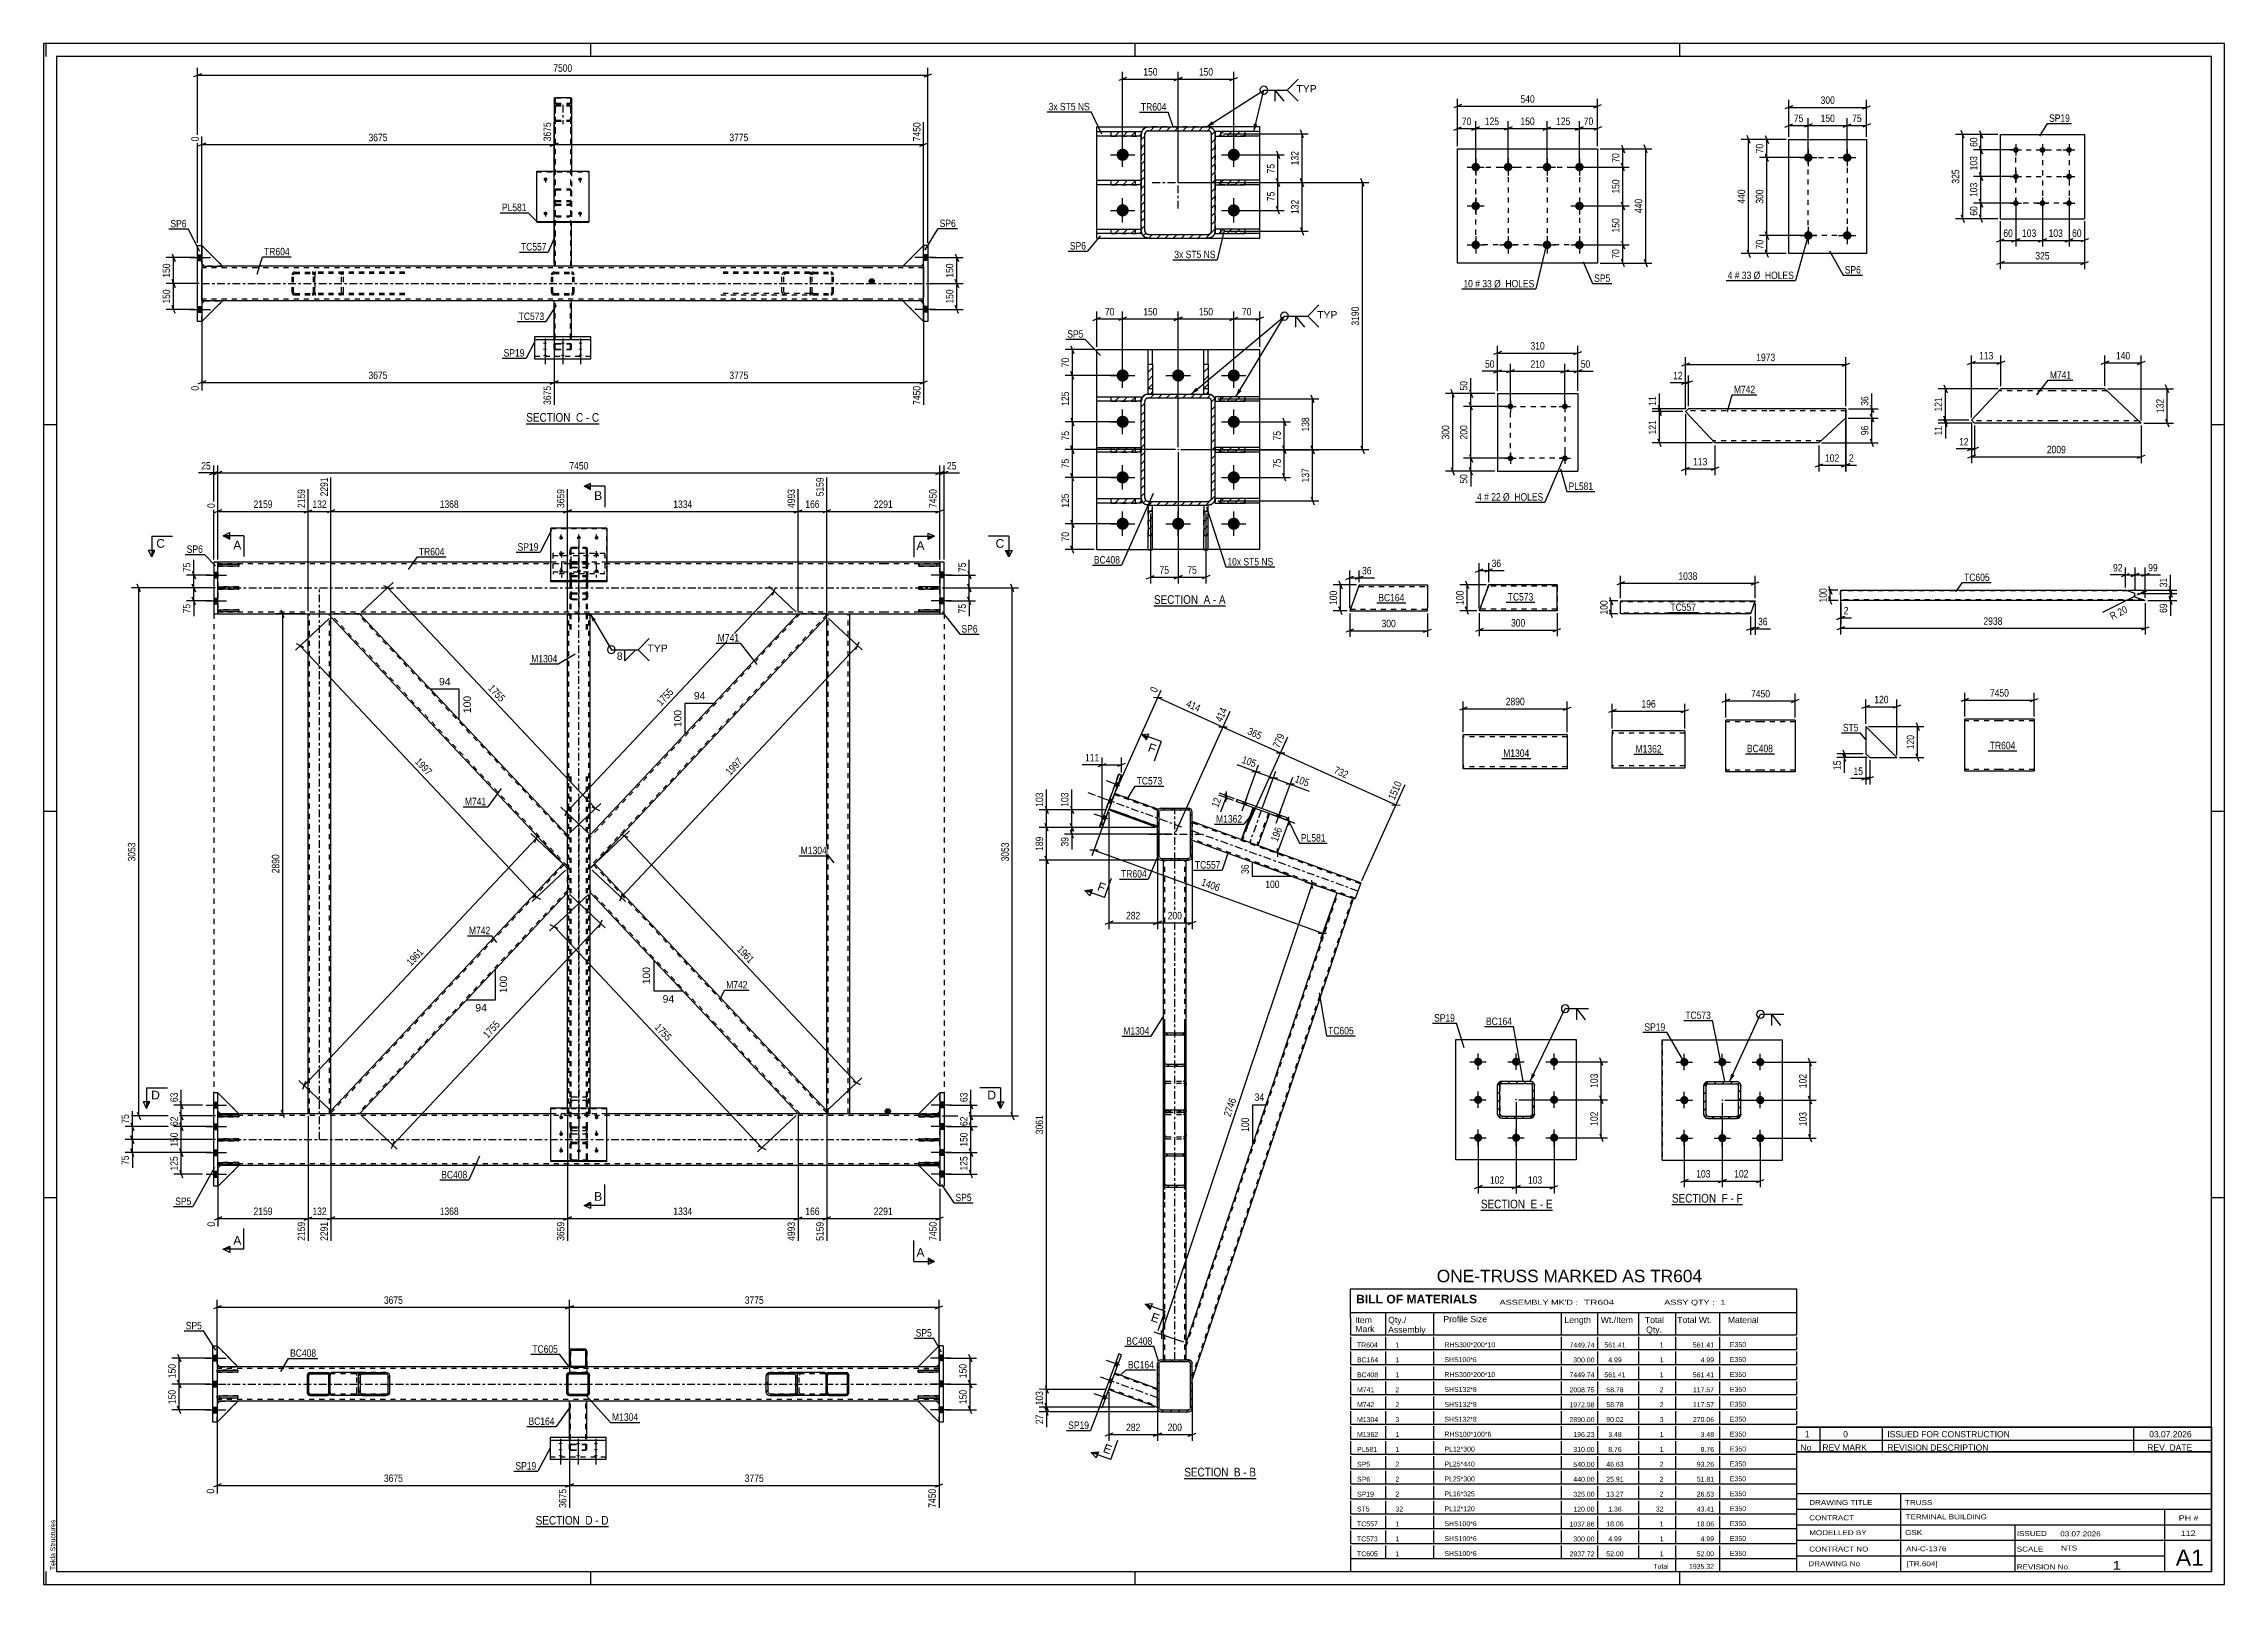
# Paper-space layout 'Layout1' of a CAD drawing. Header units: millimetres. Extents: x 0 to 841, y 0 to 594.
# The model-space entities are those that its viewports show. They can reach past a viewport. Long polylines and large blocks are cut down to what shows.
import ezdxf

# ---------------------------------------------------------------- set-up
doc = ezdxf.new("R2010")
doc.units = ezdxf.units.MM
doc.linetypes.add('DXK_LINE_DOT2', pattern=[3.9198, 1.9599, -1.9599])
doc.linetypes.add('DXK_LINE_DOT3', pattern=[5.9187, 2.979, -0.9799, 0.9799, -0.9799])
doc.layers.add('Viewport layer', color=7, linetype='Continuous', plot=False)
doc.styles.add('Arial', font='ARIAL.TTF', dxfattribs={"height": 0.2})
doc.styles.add('Arial Bold', font='ARIALBD.TTF', dxfattribs={"height": 0.2})
doc.styles.add('Arial Narrow', font='ARIALN.TTF', dxfattribs={"height": 0.2})

# ---------------------------------------------------------------- blocks, each defined once
blk = doc.blocks.new('Unknown-761548517-1132')
at = {"color": 5, "linetype": 'Continuous'}
for p, q in [((841, 594), (0, 594)), ((0, 594), (0, 0)), ((1, 589), (1, 594)), ((836, 589), (5, 589)), ((5, 589), (5, 5)), ((211, 589), (211, 594)), ((421, 589), (421, 594)), ((631, 589), (631, 594)), ((836, 5), (836, 589)), ((841, 0), (841, 594)), ((5, 447), (0, 447)), ((841, 447), (836, 447)), ((5, 298), (0, 298)), ((841, 298), (836, 298)), ((5, 149), (0, 149)), ((841, 149), (836, 149)), ((0, 0), (841, 0)), ((1, 0), (1, 5)), ((5, 5), (836, 5)), ((211, 0), (211, 5)), ((421, 0), (421, 5)), ((631, 0), (631, 5))]:
    blk.add_line(p, q, dxfattribs=at)
at = {"color": 174, "linetype": 'Continuous', "style": 'Arial'}
blk.add_text('Tekla Structures', height=1.9102, rotation=90, dxfattribs=at).set_placement((4.5, 5.5))
blk = doc.blocks.new('Unknown-761548517-14017')
at = {"color": 7, "linetype": 'Continuous'}
for p, q in [((504, 114), (676, 114)), ((504, 102.75), (504, 114)), ((676, 114), (676, 102.75)), ((504, 104.75), (676, 104.75)), ((504, 102.75), (504, 97.75)), ((517.5, 104.75), (517.5, 96.25)), ((536, 104.75), (536, 96.25)), ((585.28, 104.75), (585.28, 96.25)), ((599.28, 104.75), (599.28, 96.25)), ((615, 104.75), (615, 96.25)), ((629.28, 104.75), (629.28, 96.25)), ((646.28, 104.75), (646.28, 96.25)), ((676, 102.75), (676, 96.25)), ((504, 97.75), (504, 96.25)), ((504, 96.25), (676, 96.25)), ((504, 95.48), (504, 90.5)), ((517.5, 95.48), (517.5, 90.5)), ((536, 95.48), (536, 90.5)), ((585.28, 95.48), (585.28, 90.5)), ((599.28, 95.48), (599.28, 90.5)), ((615, 95.48), (615, 90.5)), ((629.28, 95.48), (629.28, 90.5)), ((646.28, 95.48), (646.28, 90.5)), ((676, 95.48), (676, 90.5)), ((504, 90.5), (676, 90.5)), ((504, 89.73), (504, 84.75)), ((504, 84.75), (676, 84.75)), ((517.5, 89.73), (517.5, 84.75)), ((536, 89.73), (536, 84.75)), ((585.28, 89.73), (585.28, 84.75)), ((599.28, 89.73), (599.28, 84.75)), ((615, 89.73), (615, 84.75)), ((629.28, 89.73), (629.28, 84.75)), ((646.28, 89.73), (646.28, 84.75)), ((676, 89.73), (676, 84.75)), ((504, 83.98), (504, 79)), ((504, 79), (676, 79)), ((504, 78.23), (504, 73.25)), ((517.5, 83.98), (517.5, 79)), ((517.5, 78.23), (517.5, 73.25)), ((536, 83.98), (536, 79)), ((536, 78.23), (536, 73.25)), ((585.28, 83.98), (585.28, 79)), ((585.28, 78.23), (585.28, 73.25)), ((599.28, 83.98), (599.28, 79)), ((599.28, 78.23), (599.28, 73.25)), ((615, 83.98), (615, 79)), ((615, 78.23), (615, 73.25)), ((629.28, 83.98), (629.28, 79)), ((629.28, 78.23), (629.28, 73.25)), ((646.28, 83.98), (646.28, 79)), ((646.28, 78.23), (646.28, 73.25)), ((676, 83.98), (676, 79)), ((676, 78.23), (676, 73.25)), ((504, 73.25), (676, 73.25)), ((504, 72.48), (504, 67.5)), ((504, 67.5), (676, 67.5)), ((517.5, 72.48), (517.5, 67.5)), ((536, 72.48), (536, 67.5)), ((585.28, 72.48), (585.28, 67.5)), ((599.28, 72.48), (599.28, 67.5)), ((615, 72.48), (615, 67.5)), ((629.28, 72.48), (629.28, 67.5)), ((646.28, 72.48), (646.28, 67.5)), ((676, 72.48), (676, 67.5)), ((504, 66.73), (504, 61.75)), ((504, 61.75), (676, 61.75)), ((504, 60.98), (504, 56)), ((517.5, 66.73), (517.5, 61.75)), ((517.5, 60.98), (517.5, 56)), ((536, 66.73), (536, 61.75)), ((536, 60.98), (536, 56)), ((585.28, 66.73), (585.28, 61.75)), ((585.28, 60.98), (585.28, 56)), ((599.28, 66.73), (599.28, 61.75)), ((599.28, 60.98), (599.28, 56)), ((615, 66.73), (615, 61.75)), ((615, 60.98), (615, 56)), ((629.28, 66.73), (629.28, 61.75)), ((629.28, 60.98), (629.28, 56)), ((646.28, 66.73), (646.28, 61.75)), ((646.28, 60.98), (646.28, 56)), ((676, 66.73), (676, 61.75)), ((676, 60.98), (676, 56)), ((504, 56), (676, 56)), ((504, 55.23), (504, 50.25)), ((517.5, 55.23), (517.5, 50.25)), ((536, 55.23), (536, 50.25)), ((585.28, 55.23), (585.28, 50.25)), ((599.28, 55.23), (599.28, 50.25)), ((615, 55.23), (615, 50.25)), ((629.28, 55.23), (629.28, 50.25)), ((646.28, 55.23), (646.28, 50.25)), ((676, 55.23), (676, 50.25)), ((504, 50.25), (676, 50.25)), ((504, 49.48), (504, 44.5)), ((504, 44.5), (676, 44.5)), ((504, 43.73), (504, 38.75)), ((517.5, 49.48), (517.5, 44.5)), ((517.5, 43.73), (517.5, 38.75)), ((536, 49.48), (536, 44.5)), ((536, 43.73), (536, 38.75)), ((585.28, 49.48), (585.28, 44.5)), ((585.28, 43.73), (585.28, 38.75)), ((599.28, 49.48), (599.28, 44.5)), ((599.28, 43.73), (599.28, 38.75)), ((615, 49.48), (615, 44.5)), ((615, 43.73), (615, 38.75)), ((629.28, 49.48), (629.28, 44.5)), ((629.28, 43.73), (629.28, 38.75)), ((646.28, 49.48), (646.28, 44.5)), ((646.28, 43.73), (646.28, 38.75)), ((676, 49.48), (676, 44.5)), ((676, 43.73), (676, 38.75)), ((504, 38.75), (676, 38.75)), ((504, 37.98), (504, 33)), ((517.5, 37.98), (517.5, 33)), ((536, 37.98), (536, 33)), ((585.28, 37.98), (585.28, 33)), ((599.28, 37.98), (599.28, 33)), ((615, 37.98), (615, 33)), ((629.28, 37.98), (629.28, 33)), ((646.28, 37.98), (646.28, 33)), ((676, 37.98), (676, 33)), ((504, 33), (676, 33)), ((504, 32.23), (504, 27.25)), ((504, 27.25), (676, 27.25)), ((504, 26.48), (504, 21.5)), ((517.5, 32.23), (517.5, 27.25)), ((517.5, 26.48), (517.5, 21.5)), ((536, 32.23), (536, 27.25)), ((536, 26.48), (536, 21.5)), ((585.28, 32.23), (585.28, 27.25)), ((585.28, 26.48), (585.28, 21.5)), ((599.28, 32.23), (599.28, 27.25)), ((599.28, 26.48), (599.28, 21.5)), ((615, 32.23), (615, 27.25)), ((615, 26.48), (615, 21.5)), ((629.28, 32.23), (629.28, 27.25)), ((629.28, 26.48), (629.28, 21.5)), ((646.28, 32.23), (646.28, 27.25)), ((646.28, 26.48), (646.28, 21.5)), ((676, 32.23), (676, 27.25)), ((676, 26.48), (676, 21.5)), ((504, 21.5), (676, 21.5)), ((504, 20.73), (504, 15.75)), ((517.5, 20.73), (517.5, 15.75)), ((536, 20.73), (536, 15.75)), ((585.28, 20.73), (585.28, 15.75)), ((599.28, 20.73), (599.28, 15.75)), ((615, 20.73), (615, 15.75)), ((629.28, 20.73), (629.28, 15.75)), ((646.28, 20.73), (646.28, 15.75)), ((676, 20.73), (676, 15.75)), ((504, 15.75), (676, 15.75)), ((504, 14.98), (504, 10)), ((504, 10), (676, 10)), ((504, 10), (676, 10)), ((504, 10), (504, 5)), ((517.5, 14.98), (517.5, 10)), ((536, 14.98), (536, 10)), ((585.28, 14.98), (585.28, 10)), ((599.28, 14.98), (599.28, 10)), ((615, 14.98), (615, 10)), ((629.28, 14.98), (629.28, 10)), ((629.28, 10), (629.28, 5)), ((646.28, 14.98), (646.28, 10)), ((646.28, 10), (646.28, 5)), ((676, 14.98), (676, 10)), ((676, 10), (676, 5)), ((504, 5), (676, 5))]:
    blk.add_line(p, q, dxfattribs=at)
at = {"color": 7}
for s, height, style, p in [('BILL OF MATERIALS', 3.3405, 'Arial Bold', (506.15, 108.31)), ('Profile Size', 2.3877, 'Arial', (539.81, 101.08)), ('Mark', 2.388, 'Arial', (505.84, 97.25))]:
    blk.add_text(s, height=height, dxfattribs=dict(at, style=style)).set_placement(p)
at = {"color": 7, "linetype": 'Continuous', "style": 'Arial Narrow'}
for s, height, width, p in [("ASSEMBLY MK'D :", 1.9089, 1.6, (561.5, 107.8)), ('TR604', 1.909, 1.794707, (594, 107.8)), ('ASSY QTY :', 1.909, 1.6, (625, 107.8)), ('1', 1.91, 1.794707, (646.5, 107.8))]:
    blk.add_text(s, height=height, dxfattribs=dict(at, width=width)).set_placement(p)
at = {"color": 7, "linetype": 'Continuous'}
for s, height, style, p in [('Item', 2.388, 'Arial', (505.75, 100.75)), ('Qty./', 2.388, 'Arial', (518.5, 100.75)), ('Length', 2.388, 'Arial', (586.5, 100.75)), ('Wt./Item', 2.388, 'Arial', (600.5, 100.75)), ('Total', 2.388, 'Arial', (617.5, 100.75)), ('Total Wt.', 2.388, 'Arial', (630, 100.75)), ('Material', 2.388, 'Arial', (649.5, 100.75)), ('TR604', 1.91, 'Arial', (506.5, 91.34)), ('Assembly', 2.388, 'Arial', (518.5, 97.02)), ('1', 1.91, 'Arial', (521.31, 91.34)), ('RHS300*200*10', 1.9102, 'Arial', (540.21, 91.44)), ('7449.74', 1.91, 'Arial', (588.45, 91.31)), ('561.41', 1.91, 'Arial', (601.9, 91.34)), ('Qty.', 2.388, 'Arial', (618, 97.02)), ('1', 1.91, 'Arial', (623.22, 91.34)), ('561.41', 1.91, 'Arial', (636.03, 91.34)), ('E350', 1.91, 'Arial', (650.31, 91.48)), ('BC164', 1.91, 'Arial', (506.5, 85.59)), ('1', 1.91, 'Arial', (521.31, 85.59)), ('SHS100*6', 1.91, 'Arial', (540.21, 85.69)), ('300.00', 1.91, 'Arial', (589.93, 85.56)), ('4.99', 1.91, 'Arial', (603.39, 85.59)), ('1', 1.91, 'Arial', (623.22, 85.59)), ('4.99', 1.91, 'Arial', (639, 85.59)), ('E350', 1.91, 'Arial', (650.31, 85.73)), ('BC408', 1.91, 'Arial', (506.5, 79.84)), ('M741', 1.91, 'Arial', (506.5, 74.09)), ('2', 1.91, 'Arial', (521.31, 74.09)), ('1', 1.91, 'Arial', (521.31, 79.84)), ('SHS132*8', 1.91, 'Arial', (540.21, 74.19)), ('RHS300*200*10', 1.9102, 'Arial', (540.21, 79.94)), ('2008.75', 1.91, 'Arial', (588.45, 74.06)), ('7449.74', 1.91, 'Arial', (588.45, 79.81)), ('561.41', 1.91, 'Arial', (601.9, 79.84)), ('58.78', 1.91, 'Arial', (602.64, 74.09)), ('2', 1.91, 'Arial', (623.22, 74.09)), ('1', 1.91, 'Arial', (623.22, 79.84)), ('561.41', 1.91, 'Arial', (636.03, 79.84)), ('117.57', 1.91, 'Arial', (636.03, 74.09)), ('E350', 1.91, 'Arial', (650.31, 79.98)), ('E350', 1.91, 'Arial', (650.31, 74.23)), ('M742', 1.91, 'Arial', (506.5, 68.34)), ('2', 1.91, 'Arial', (521.31, 68.34)), ('SHS132*8', 1.91, 'Arial', (540.21, 68.44)), ('1972.98', 1.91, 'Arial', (588.45, 68.31)), ('58.78', 1.91, 'Arial', (602.64, 68.34)), ('2', 1.91, 'Arial', (623.22, 68.34)), ('117.57', 1.91, 'Arial', (636.03, 68.34)), ('E350', 1.91, 'Arial', (650.31, 68.48)), ('M1304', 1.91, 'Arial', (506.5, 62.59)), ('3', 1.91, 'Arial', (521.31, 62.59)), ('SHS132*8', 1.91, 'Arial', (540.21, 62.69)), ('RHS100*100*6', 1.9102, 'Arial', (540.21, 56.94)), ('2890.00', 1.91, 'Arial', (588.45, 62.56)), ('90.02', 1.91, 'Arial', (602.64, 62.59)), ('3', 1.91, 'Arial', (623.22, 62.59)), ('270.06', 1.91, 'Arial', (636.03, 62.59)), ('E350', 1.91, 'Arial', (650.31, 62.73)), ('E350', 1.91, 'Arial', (650.31, 56.98)), ('M1362', 1.91, 'Arial', (506.5, 56.84)), ('PL581', 1.91, 'Arial', (506.5, 51.09)), ('1', 1.91, 'Arial', (521.31, 56.84)), ('1', 1.91, 'Arial', (521.31, 51.09)), ('PL12*300', 1.91, 'Arial', (540.21, 51.19)), ('310.00', 1.91, 'Arial', (589.93, 51.06)), ('196.23', 1.91, 'Arial', (589.93, 56.81)), ('3.48', 1.91, 'Arial', (603.39, 56.84)), ('8.76', 1.91, 'Arial', (603.39, 51.09)), ('1', 1.91, 'Arial', (623.22, 56.84)), ('1', 1.91, 'Arial', (623.22, 51.09)), ('3.48', 1.91, 'Arial', (639, 56.84)), ('8.76', 1.91, 'Arial', (639, 51.09)), ('E350', 1.91, 'Arial', (650.31, 51.23)), ('SP5', 1.91, 'Arial', (506.5, 45.34)), ('2', 1.91, 'Arial', (521.31, 45.34)), ('PL25*440', 1.91, 'Arial', (540.21, 45.44)), ('540.00', 1.91, 'Arial', (589.93, 45.3)), ('46.63', 1.91, 'Arial', (602.64, 45.34)), ('2', 1.91, 'Arial', (623.22, 45.34)), ('93.26', 1.91, 'Arial', (637.52, 45.34)), ('E350', 1.91, 'Arial', (650.31, 45.48)), ('SP6', 1.91, 'Arial', (506.5, 39.59)), ('SP19', 1.91, 'Arial', (506.5, 33.84)), ('2', 1.91, 'Arial', (521.31, 39.59)), ('2', 1.91, 'Arial', (521.31, 33.84)), ('PL25*300', 1.91, 'Arial', (540.21, 39.69)), ('PL16*325', 1.91, 'Arial', (540.21, 33.94)), ('440.00', 1.91, 'Arial', (589.93, 39.55)), ('325.00', 1.91, 'Arial', (589.93, 33.8)), ('25.91', 1.91, 'Arial', (602.64, 39.59)), ('13.27', 1.91, 'Arial', (602.64, 33.84)), ('2', 1.91, 'Arial', (623.22, 39.59)), ('2', 1.91, 'Arial', (623.22, 33.84)), ('51.81', 1.91, 'Arial', (637.52, 39.59)), ('26.53', 1.91, 'Arial', (637.52, 33.84)), ('E350', 1.91, 'Arial', (650.31, 39.73)), ('E350', 1.91, 'Arial', (650.31, 33.98)), ('ST5', 1.91, 'Arial', (506.5, 28.09)), ('32', 1.91, 'Arial', (521.31, 28.09)), ('PL12*120', 1.91, 'Arial', (540.21, 28.19)), ('120.00', 1.91, 'Arial', (589.93, 28.05)), ('1.36', 1.91, 'Arial', (603.39, 28.09)), ('32', 1.91, 'Arial', (621.74, 28.09)), ('43.41', 1.91, 'Arial', (637.52, 28.09)), ('E350', 1.91, 'Arial', (650.31, 28.23)), ('TC557', 1.91, 'Arial', (506.5, 22.34)), ('TC573', 1.91, 'Arial', (506.5, 16.59)), ('1', 1.91, 'Arial', (521.31, 22.34)), ('1', 1.91, 'Arial', (521.31, 16.59)), ('SHS100*6', 1.91, 'Arial', (540.21, 22.44)), ('SHS100*6', 1.91, 'Arial', (540.21, 16.69)), ('1037.86', 1.91, 'Arial', (588.45, 22.3)), ('300.00', 1.91, 'Arial', (589.93, 16.55)), ('18.06', 1.91, 'Arial', (602.64, 22.34)), ('4.99', 1.91, 'Arial', (603.39, 16.59)), ('1', 1.91, 'Arial', (623.22, 22.34)), ('1', 1.91, 'Arial', (623.22, 16.59)), ('18.06', 1.91, 'Arial', (637.52, 22.34)), ('4.99', 1.91, 'Arial', (639, 16.59)), ('E350', 1.91, 'Arial', (650.31, 22.48)), ('E350', 1.91, 'Arial', (650.31, 16.73)), ('TC605', 1.91, 'Arial', (506.5, 10.84)), ('1', 1.91, 'Arial', (521.31, 10.84)), ('SHS100*6', 1.91, 'Arial', (540.21, 10.94)), ('2937.72', 1.91, 'Arial', (588.45, 10.8)), ('52.00', 1.91, 'Arial', (602.64, 10.84)), ('1', 1.91, 'Arial', (623.22, 10.84)), ('52.00', 1.91, 'Arial', (637.52, 10.84)), ('E350', 1.91, 'Arial', (650.31, 10.98)), ('Total', 1.909, 'Arial Narrow', (620.83, 6)), ('1935.32', 1.91, 'Arial', (634.52, 6))]:
    blk.add_text(s, height=height, dxfattribs=dict(at, style=style)).set_placement(p)
blk = doc.blocks.new('Unknown-761548517-14018')
at = {"color": 2, "linetype": 'Continuous'}
blk.add_line((530, 114), (647.5, 114), dxfattribs=at)
at = {"color": 7, "style": 'Arial'}
blk.add_text('ONE-TRUSS MARKED AS TR604', height=4.7754, dxfattribs=at).set_placement((537.26, 116.5))
blk = doc.blocks.new('Unknown-761548517-14019')
at = {"color": 7, "linetype": 'Continuous'}
for p, q in [((676, 51.05), (676, 5)), ((676, 51.05), (836, 51.05)), ((836, 51), (836, 5)), ((676, 35), (836, 35)), ((716.14, 35), (716.14, 5)), ((676, 29), (836, 29)), ((818, 5.05), (818, 29.05)), ((676, 23), (836, 23)), ((676, 17), (836, 17)), ((760.14, 23), (760.14, 5)), ((676, 11), (818, 11)), ((676, 5), (836, 5))]:
    blk.add_line(p, q, dxfattribs=at)
at = {"color": 7, "style": 'Arial Narrow'}
for s, height, width, p in [('CONTRACT', 1.909, 1.425378, (680.88, 24.71)), ('DRAWING TITLE', 1.9089, 1.425378, (680.88, 30.61)), ('TRUSS', 1.909, 1.425378, (717.81, 30.59)), ('TERMINAL BUILDING', 1.9089, 1.425378, (718.06, 25.07)), ('MODELLED BY', 1.9089, 1.425378, (680.88, 18.98)), ('GSK', 1.909, 1.425378, (717.88, 19.04)), ('ISSUED', 1.909, 1.425378, (760.94, 18.64)), ('03.07.2026', 1.909, 1.425378, (777.69, 18.52)), ('DRAWING No', 1.909, 1.425378, (680.56, 7)), ('CONTRACT NO', 1.9089, 1.425378, (680.88, 12.66)), ('AN-C-1376', 1.909, 1.425378, (718.23, 12.78)), ('[TR.604]', 1.909, 1.425378, (718.46, 6.99)), ('SCALE', 1.909, 1.425378, (760.94, 12.65)), ('1', 3.34, 1.5, (797.91, 5.68)), ('A1', 6.204, 1.25, (822.24, 7.2)), ('REVISION No.', 1.9089, 1.425378, (760.94, 5.77))]:
    blk.add_text(s, height=height, dxfattribs=dict(at, width=width)).set_placement(p)
at = {"color": 7, "linetype": 'Continuous', "style": 'Arial Narrow'}
for s, height, width, p in [('PH #', 2.1, 1.42538, (823.4, 24.55)), ('112', 2.1, 1.42538, (824.19, 18.65)), ('NTS', 1.909, 1.425378, (778, 13.05))]:
    blk.add_text(s, height=height, dxfattribs=dict(at, width=width)).set_placement(p)
blk = doc.blocks.new('Unknown-761548517-14020')
at = {"color": 7, "linetype": 'Continuous'}
for p, q in [((676, 60.55), (836, 60.55)), ((836, 60.55), (676, 60.55)), ((676, 60.55), (676, 55.55)), ((685, 60.55), (685, 55.55)), ((709, 60.55), (709, 55.55)), ((806, 60.55), (806, 55.55)), ((836, 60.55), (836, 55.55)), ((676, 55.55), (836, 55.55)), ((676, 55.55), (676, 51.05)), ((676, 55.55), (836, 55.55)), ((836, 51.05), (676, 51.05)), ((685, 55.55), (685, 51.05)), ((709, 55.55), (709, 51.05)), ((806, 55.55), (806, 51.05)), ((836, 55.55), (836, 51.05))]:
    blk.add_line(p, q, dxfattribs=at)
at = {"color": 7, "linetype": 'Continuous', "style": 'Arial Narrow'}
for s, height, width, p in [('1', 2.39, 1.196471, (679.16, 56.7)), ('0', 2.39, 1.196471, (694, 56.7)), ('ISSUED FOR CONSTRUCTION', 2.3861, 1.196471, (711, 56.7)), ('03.07.2026', 2.386, 1.196471, (812, 56.7)), ('No', 2.386, 1.2, (677.54, 51.55)), ('REV MARK', 2.386, 1.2, (686, 51.55)), ('REVISION DESCRIPTION', 2.3861, 1.2, (711, 51.55)), ('REV. DATE', 2.386, 1.2, (811.28, 51.55))]:
    blk.add_text(s, height=height, dxfattribs=dict(at, width=width)).set_placement(p)
blk = doc.blocks.new('Unknown-761548517-12 - 4979')
at = {"color": 6, "linetype": 'Continuous'}
blk.add_line((189.77, 22.27), (217.84, 22.27), dxfattribs=at)
at = {"color": 0, "linetype": 'Continuous'}
blk.add_wipeout([(207.88, 23.02), (207.88, 26.52), (189.77, 26.52), (189.77, 23.02)], dxfattribs=at)
blk.add_wipeout([(211.7, 23.02), (211.7, 26.52), (208.93, 26.52), (208.93, 23.02)], dxfattribs=at)
at = {"color": 7, "linetype": 'Continuous', "style": 'Arial Narrow'}
blk.add_text('SECTION ', height=3.34, dxfattribs=at).set_placement((189.77, 23.02))
at = {"color": 0, "linetype": 'Continuous'}
blk.add_wipeout([(214.03, 23.02), (214.03, 26.52), (212.75, 26.52), (212.75, 23.02)], dxfattribs=at)
blk.add_wipeout([(217.84, 23.02), (217.84, 26.52), (215.08, 26.52), (215.08, 23.02)], dxfattribs=at)
at = {"color": 7, "linetype": 'Continuous', "style": 'Arial Narrow'}
for s, p in [('D', (208.93, 23.02)), ('D', (215.08, 23.02)), ('-', (212.75, 23.02))]:
    blk.add_text(s, height=3.34, dxfattribs=at).set_placement(p)
blk = doc.blocks.new('Unknown-761548517-13 - 2444')
at = {"color": 6, "linetype": 'Continuous'}
blk.add_line((428.19, 377.25), (455.83, 377.25), dxfattribs=at)
at = {"color": 0, "linetype": 'Continuous'}
blk.add_wipeout([(446.3, 378), (446.3, 381.5), (428.19, 381.5), (428.19, 378)], dxfattribs=at)
blk.add_wipeout([(449.9, 378), (449.9, 381.5), (447.35, 381.5), (447.35, 378)], dxfattribs=at)
at = {"color": 7, "linetype": 'Continuous', "style": 'Arial Narrow'}
blk.add_text('SECTION ', height=3.34, dxfattribs=at).set_placement((428.19, 378))
at = {"color": 0, "linetype": 'Continuous'}
blk.add_wipeout([(452.23, 378), (452.23, 381.5), (450.95, 381.5), (450.95, 378)], dxfattribs=at)
blk.add_wipeout([(455.83, 378), (455.83, 381.5), (453.28, 381.5), (453.28, 378)], dxfattribs=at)
at = {"color": 7, "linetype": 'Continuous', "style": 'Arial Narrow'}
for s, p in [('A', (447.35, 378)), ('-', (450.95, 378)), ('A', (453.28, 378))]:
    blk.add_text(s, height=3.34, dxfattribs=at).set_placement(p)
blk = doc.blocks.new('Unknown-761548517-14 - 10807')
at = {"color": 6, "linetype": 'Continuous'}
blk.add_line((439.91, 40.85), (467.56, 40.85), dxfattribs=at)
at = {"color": 0, "linetype": 'Continuous'}
blk.add_wipeout([(458.02, 41.6), (458.02, 45.1), (439.91, 45.1), (439.91, 41.6)], dxfattribs=at)
blk.add_wipeout([(461.62, 41.6), (461.62, 45.1), (459.07, 45.1), (459.07, 41.6)], dxfattribs=at)
at = {"color": 7, "linetype": 'Continuous', "style": 'Arial Narrow'}
blk.add_text('SECTION ', height=3.34, dxfattribs=at).set_placement((439.91, 41.6))
at = {"color": 0, "linetype": 'Continuous'}
blk.add_wipeout([(463.95, 41.6), (463.95, 45.1), (462.67, 45.1), (462.67, 41.6)], dxfattribs=at)
blk.add_wipeout([(467.56, 41.6), (467.56, 45.1), (465, 45.1), (465, 41.6)], dxfattribs=at)
at = {"color": 7, "linetype": 'Continuous', "style": 'Arial Narrow'}
for s, p in [('B', (459.07, 41.6)), ('-', (462.67, 41.6)), ('B', (465, 41.6))]:
    blk.add_text(s, height=3.34, dxfattribs=at).set_placement(p)
blk = doc.blocks.new('Unknown-761548517-19 - 4753')
at = {"color": 6, "linetype": 'Continuous'}
blk.add_line((186.15, 447.48), (214.22, 447.48), dxfattribs=at)
at = {"color": 0, "linetype": 'Continuous'}
blk.add_wipeout([(204.26, 448.23), (204.26, 451.73), (186.15, 451.73), (186.15, 448.23)], dxfattribs=at)
blk.add_wipeout([(208.08, 448.23), (208.08, 451.73), (205.31, 451.73), (205.31, 448.23)], dxfattribs=at)
at = {"color": 7, "linetype": 'Continuous', "style": 'Arial Narrow'}
blk.add_text('SECTION ', height=3.34, dxfattribs=at).set_placement((186.15, 448.23))
at = {"color": 0, "linetype": 'Continuous'}
blk.add_wipeout([(210.4, 448.23), (210.4, 451.73), (209.13, 451.73), (209.13, 448.23)], dxfattribs=at)
blk.add_wipeout([(214.22, 448.23), (214.22, 451.73), (211.45, 451.73), (211.45, 448.23)], dxfattribs=at)
at = {"color": 7, "linetype": 'Continuous', "style": 'Arial Narrow'}
for s, p in [('C', (205.31, 448.23)), ('-', (209.13, 448.23)), ('C', (211.45, 448.23))]:
    blk.add_text(s, height=3.34, dxfattribs=at).set_placement(p)
blk = doc.blocks.new('Unknown-761548517-20 - 13070')
at = {"color": 6, "linetype": 'Continuous'}
blk.add_line((554.28, 144.21), (581.93, 144.21), dxfattribs=at)
at = {"color": 0, "linetype": 'Continuous'}
blk.add_wipeout([(572.39, 144.96), (572.39, 148.46), (554.28, 148.46), (554.28, 144.96)], dxfattribs=at)
blk.add_wipeout([(576, 144.96), (576, 148.46), (573.44, 148.46), (573.44, 144.96)], dxfattribs=at)
at = {"color": 7, "linetype": 'Continuous', "style": 'Arial Narrow'}
blk.add_text('SECTION ', height=3.34, dxfattribs=at).set_placement((554.28, 144.96))
at = {"color": 0, "linetype": 'Continuous'}
blk.add_wipeout([(578.32, 144.96), (578.32, 148.46), (577.05, 148.46), (577.05, 144.96)], dxfattribs=at)
blk.add_wipeout([(581.93, 144.96), (581.93, 148.46), (579.37, 148.46), (579.37, 144.96)], dxfattribs=at)
at = {"color": 7, "linetype": 'Continuous', "style": 'Arial Narrow'}
for s, p in [('E', (573.44, 144.96)), ('-', (577.05, 144.96)), ('E', (579.37, 144.96))]:
    blk.add_text(s, height=3.34, dxfattribs=at).set_placement(p)
blk = doc.blocks.new('Unknown-761548517-21 - 13200')
at = {"color": 6, "linetype": 'Continuous'}
blk.add_line((627.97, 146.45), (655.19, 146.45), dxfattribs=at)
at = {"color": 0, "linetype": 'Continuous'}
blk.add_wipeout([(646.08, 147.2), (646.08, 150.7), (627.97, 150.7), (627.97, 147.2)], dxfattribs=at)
blk.add_wipeout([(649.47, 147.2), (649.47, 150.7), (647.13, 150.7), (647.13, 147.2)], dxfattribs=at)
at = {"color": 7, "linetype": 'Continuous', "style": 'Arial Narrow'}
blk.add_text('SECTION ', height=3.34, dxfattribs=at).set_placement((627.97, 147.2))
at = {"color": 0, "linetype": 'Continuous'}
blk.add_wipeout([(651.79, 147.2), (651.79, 150.7), (650.52, 150.7), (650.52, 147.2)], dxfattribs=at)
blk.add_wipeout([(655.19, 147.2), (655.19, 150.7), (652.84, 150.7), (652.84, 147.2)], dxfattribs=at)
at = {"color": 7, "linetype": 'Continuous', "style": 'Arial Narrow'}
for s, p in [('F', (647.13, 147.2)), ('-', (650.52, 147.2)), ('F', (652.84, 147.2))]:
    blk.add_text(s, height=3.34, dxfattribs=at).set_placement(p)
blk = doc.blocks.new('Part-761548517-12323 - 12322')
at = {"color": 2, "linetype": 'Continuous'}
for p, q in [((692.98, 383.29), (692.99, 382.81)), ((692.98, 383.29), (802.84, 383.29)), ((693.07, 379.77), (692.99, 382.81)), ((693.08, 379.33), (693.07, 379.77)), ((693.08, 379.29), (693.08, 379.33)), ((810.49, 379.29), (693.08, 379.29)), ((806.53, 382.05), (802.84, 383.29)), ((806.31, 381.21), (806.35, 381.52)), ((806.35, 381.52), (806.53, 382.05)), ((806.85, 380.51), (806.58, 380.66)), ((810.49, 379.29), (806.85, 380.51))]:
    blk.add_line(p, q, dxfattribs=at)
at = {"color": 7, "linetype": 'DXK_LINE_DOT2'}
for p, q in [((692.98, 383.29), (692.98, 383.25)), ((692.98, 383.25), (692.98, 383.15)), ((803.55, 383.05), (692.99, 383.05)), ((693.08, 379.43), (693.07, 379.77)), ((809.77, 379.53), (693.07, 379.53)), ((806.35, 381.52), (806.31, 381.21)), ((806.31, 381.21), (806.35, 381.52)), ((806.35, 381.52), (806.31, 381.21)), ((806.58, 380.66), (806.85, 380.51)), ((806.85, 380.51), (806.58, 380.66)), ((806.58, 380.66), (806.85, 380.51))]:
    blk.add_line(p, q, dxfattribs=at)
at = {"color": 2, "linetype": 'Continuous'}
blk.add_arc((807.11, 381.27), 0.8, 183.96321, 228.96321, dxfattribs=at)
at = {"color": 7, "linetype": 'DXK_LINE_DOT2'}
blk.add_arc((807.11, 381.27), 0.8, 183.96321, 228.96321, dxfattribs=at)
blk.add_arc((807.11, 381.27), 0.8, 183.96321, 228.96321, dxfattribs=at)
blk.add_arc((807.11, 381.27), 0.8, 183.96321, 228.96321, dxfattribs=at)
blk = doc.blocks.new('Bolt-761548517-3432 - 3430')
at = {"color": 1, "linetype": 'DXK_LINE_DOT2'}
for p, q in [((199.75, 397.9), (199.75, 393.01)), ((199.75, 393.11), (199.75, 388.22))]:
    blk.add_line(p, q, dxfattribs=at)
blk = doc.blocks.new('Part-761548517-3480 - 3430')
at = {"color": 7, "linetype": 'DXK_LINE_DOT2'}
for p, q in [((75.25, 162.66), (67.25, 162.66)), ((67.25, 162.66), (67.25, 161.86)), ((67.25, 161.86), (75.25, 161.86)), ((68.25, 161.86), (68.25, 162.66)), ((75.25, 161.86), (75.25, 162.66))]:
    blk.add_line(p, q, dxfattribs=at)
blk = doc.blocks.new('Part-761548517-3497 - 3430')
at = {"color": 2, "linetype": 'Continuous'}
for p, q in [((88.58, 394.14), (67.25, 394.14)), ((195.59, 394.14), (88.68, 394.14)), ((324.15, 394.14), (217.25, 394.14)), ((345.58, 394.14), (324.25, 394.14)), ((67.25, 374.14), (88.58, 374.14)), ((88.68, 374.14), (324.15, 374.14)), ((324.25, 374.14), (345.58, 374.14))]:
    blk.add_line(p, q, dxfattribs=at)
at = {"color": 7, "linetype": 'DXK_LINE_DOT2'}
for p, q in [((67.25, 394.14), (67.25, 374.14)), ((88.58, 393.47), (67.25, 393.47)), ((324.15, 393.47), (88.68, 393.47)), ((217.25, 394.14), (195.59, 394.14)), ((345.58, 393.47), (324.25, 393.47)), ((345.58, 374.14), (345.58, 394.14)), ((88.58, 374.8), (67.25, 374.8)), ((324.15, 374.8), (88.68, 374.8)), ((345.58, 374.8), (324.25, 374.8))]:
    blk.add_line(p, q, dxfattribs=at)
at = {"color": 7, "linetype": 'DXK_LINE_DOT3'}
for p, q in [((67.25, 384.14), (88.58, 384.14)), ((88.68, 384.14), (324.15, 384.14)), ((324.25, 384.14), (345.58, 384.14))]:
    blk.add_line(p, q, dxfattribs=at)
blk = doc.blocks.new('Bolt-761548517-3433 - 3430')
at = {"color": 1, "linetype": 'DXK_LINE_DOT2'}
for p, q in [((213.09, 397.9), (213.09, 393.01)), ((213.09, 393.11), (213.09, 388.22))]:
    blk.add_line(p, q, dxfattribs=at)
blk = doc.blocks.new('Bolt-761548517-3434 - 3430')
at = {"linetype": 'Continuous'}
for points in [[(199.59, 179.33), (199.43, 179.34), (199.29, 179.39), (199.16, 179.46), (199.04, 179.56), (198.95, 179.67), (198.89, 179.8), (198.86, 179.94), (198.86, 180.09), (198.89, 180.23), (198.95, 180.36), (199.04, 180.48), (199.16, 180.57), (199.29, 180.65), (199.43, 180.69), (199.59, 180.71), (199.74, 180.69), (199.88, 180.65), (200.02, 180.57), (200.13, 180.48), (200.22, 180.36), (200.28, 180.23), (200.32, 180.09), (200.32, 179.94), (200.28, 179.8), (200.22, 179.67), (200.13, 179.56), (200.02, 179.46), (199.88, 179.39), (199.74, 179.34)], [(206.42, 179.33), (206.27, 179.34), (206.12, 179.39), (205.99, 179.46), (205.87, 179.56), (205.78, 179.67), (205.72, 179.8), (205.69, 179.94), (205.69, 180.09), (205.72, 180.23), (205.78, 180.36), (205.87, 180.48), (205.99, 180.57), (206.12, 180.65), (206.27, 180.69), (206.42, 180.71), (206.57, 180.69), (206.72, 180.65), (206.85, 180.57), (206.96, 180.48), (207.05, 180.36), (207.12, 180.23), (207.15, 180.09), (207.15, 179.94), (207.12, 179.8), (207.05, 179.67), (206.96, 179.56), (206.85, 179.46), (206.72, 179.39), (206.57, 179.34)], [(213.25, 179.33), (213.1, 179.34), (212.95, 179.39), (212.82, 179.46), (212.71, 179.56), (212.62, 179.67), (212.56, 179.8), (212.52, 179.94), (212.52, 180.09), (212.56, 180.23), (212.62, 180.36), (212.71, 180.48), (212.82, 180.57), (212.95, 180.65), (213.1, 180.69), (213.25, 180.71), (213.41, 180.69), (213.55, 180.65), (213.68, 180.57), (213.8, 180.48), (213.89, 180.36), (213.95, 180.23), (213.98, 180.09), (213.98, 179.94), (213.95, 179.8), (213.89, 179.67), (213.8, 179.56), (213.68, 179.46), (213.55, 179.39), (213.41, 179.34)], [(199.59, 172.91), (199.43, 172.92), (199.29, 172.97), (199.16, 173.04), (199.04, 173.13), (198.95, 173.25), (198.89, 173.38), (198.86, 173.52), (198.86, 173.67), (198.89, 173.81), (198.95, 173.94), (199.04, 174.06), (199.16, 174.15), (199.29, 174.23), (199.43, 174.27), (199.59, 174.28), (199.74, 174.27), (199.88, 174.23), (200.02, 174.15), (200.13, 174.06), (200.22, 173.94), (200.28, 173.81), (200.32, 173.67), (200.32, 173.52), (200.28, 173.38), (200.22, 173.25), (200.13, 173.13), (200.02, 173.04), (199.88, 172.97), (199.74, 172.92)], [(213.25, 172.91), (213.1, 172.92), (212.95, 172.97), (212.82, 173.04), (212.71, 173.13), (212.62, 173.25), (212.56, 173.38), (212.52, 173.52), (212.52, 173.67), (212.56, 173.81), (212.62, 173.94), (212.71, 174.06), (212.82, 174.15), (212.95, 174.23), (213.1, 174.27), (213.25, 174.28), (213.41, 174.27), (213.55, 174.23), (213.68, 174.15), (213.8, 174.06), (213.89, 173.94), (213.95, 173.81), (213.98, 173.67), (213.98, 173.52), (213.95, 173.38), (213.89, 173.25), (213.8, 173.13), (213.68, 173.04), (213.55, 172.97), (213.41, 172.92)], [(199.59, 166.49), (199.43, 166.5), (199.29, 166.54), (199.16, 166.62), (199.04, 166.71), (198.95, 166.83), (198.89, 166.96), (198.86, 167.1), (198.86, 167.25), (198.89, 167.39), (198.95, 167.52), (199.04, 167.64), (199.16, 167.73), (199.29, 167.8), (199.43, 167.85), (199.59, 167.86), (199.74, 167.85), (199.88, 167.8), (200.02, 167.73), (200.13, 167.64), (200.22, 167.52), (200.28, 167.39), (200.32, 167.25), (200.32, 167.1), (200.28, 166.96), (200.22, 166.83), (200.13, 166.71), (200.02, 166.62), (199.88, 166.54), (199.74, 166.5)], [(206.42, 166.49), (206.27, 166.5), (206.12, 166.54), (205.99, 166.62), (205.87, 166.71), (205.78, 166.83), (205.72, 166.96), (205.69, 167.1), (205.69, 167.25), (205.72, 167.39), (205.78, 167.52), (205.87, 167.64), (205.99, 167.73), (206.12, 167.8), (206.27, 167.85), (206.42, 167.86), (206.57, 167.85), (206.72, 167.8), (206.85, 167.73), (206.96, 167.64), (207.05, 167.52), (207.12, 167.39), (207.15, 167.25), (207.15, 167.1), (207.12, 166.96), (207.05, 166.83), (206.96, 166.71), (206.85, 166.62), (206.72, 166.54), (206.57, 166.5)], [(213.25, 166.49), (213.1, 166.5), (212.95, 166.54), (212.82, 166.62), (212.71, 166.71), (212.62, 166.83), (212.56, 166.96), (212.52, 167.1), (212.52, 167.25), (212.56, 167.39), (212.62, 167.52), (212.71, 167.64), (212.82, 167.73), (212.95, 167.8), (213.1, 167.85), (213.25, 167.86), (213.41, 167.85), (213.55, 167.8), (213.68, 167.73), (213.8, 167.64), (213.89, 167.52), (213.95, 167.39), (213.98, 167.25), (213.98, 167.1), (213.95, 166.96), (213.89, 166.83), (213.8, 166.71), (213.68, 166.62), (213.55, 166.54), (213.41, 166.5)]]:
    blk.add_hatch(color=1, dxfattribs=at).paths.add_polyline_path(points)
at = {"color": 1, "linetype": 'Continuous'}
for p, q in [((199.59, 179.36), (199.59, 181.25)), ((206.42, 179.36), (206.42, 181.25)), ((213.25, 179.36), (213.25, 181.25)), ((199.59, 172.93), (199.59, 174.83)), ((199.59, 166.51), (199.59, 168.41)), ((206.42, 166.51), (206.42, 168.41)), ((213.25, 172.93), (213.25, 174.83)), ((213.25, 166.51), (213.25, 168.41))]:
    blk.add_line(p, q, dxfattribs=at)
blk = doc.blocks.new('Bolt-761548517-3435 - 3430')
at = {"linetype": 'Continuous'}
for points in [[(199.59, 402.81), (199.44, 402.82), (199.29, 402.86), (199.16, 402.94), (199.04, 403.03), (198.95, 403.15), (198.89, 403.28), (198.86, 403.42), (198.86, 403.57), (198.89, 403.71), (198.95, 403.84), (199.04, 403.96), (199.16, 404.05), (199.29, 404.12), (199.44, 404.17), (199.59, 404.18), (199.74, 404.17), (199.89, 404.12), (200.02, 404.05), (200.13, 403.96), (200.22, 403.84), (200.29, 403.71), (200.32, 403.57), (200.32, 403.42), (200.29, 403.28), (200.22, 403.15), (200.13, 403.03), (200.02, 402.94), (199.89, 402.86), (199.74, 402.82)], [(206.42, 402.81), (206.27, 402.82), (206.12, 402.86), (205.99, 402.94), (205.88, 403.03), (205.79, 403.15), (205.72, 403.28), (205.69, 403.42), (205.69, 403.57), (205.72, 403.71), (205.79, 403.84), (205.88, 403.96), (205.99, 404.05), (206.12, 404.12), (206.27, 404.17), (206.42, 404.18), (206.57, 404.17), (206.72, 404.12), (206.85, 404.05), (206.97, 403.96), (207.06, 403.84), (207.12, 403.71), (207.15, 403.57), (207.15, 403.42), (207.12, 403.28), (207.06, 403.15), (206.97, 403.03), (206.85, 402.94), (206.72, 402.86), (206.57, 402.82)], [(213.25, 402.81), (213.1, 402.82), (212.96, 402.86), (212.82, 402.94), (212.71, 403.03), (212.62, 403.15), (212.56, 403.28), (212.53, 403.42), (212.53, 403.57), (212.56, 403.71), (212.62, 403.84), (212.71, 403.96), (212.82, 404.05), (212.96, 404.12), (213.1, 404.17), (213.25, 404.18), (213.41, 404.17), (213.55, 404.12), (213.69, 404.05), (213.8, 403.96), (213.89, 403.84), (213.95, 403.71), (213.98, 403.57), (213.98, 403.42), (213.95, 403.28), (213.89, 403.15), (213.8, 403.03), (213.69, 402.94), (213.55, 402.86), (213.41, 402.82)], [(199.59, 396.38), (199.44, 396.4), (199.29, 396.44), (199.16, 396.52), (199.04, 396.61), (198.95, 396.73), (198.89, 396.86), (198.86, 397), (198.86, 397.15), (198.89, 397.29), (198.95, 397.42), (199.04, 397.53), (199.16, 397.63), (199.29, 397.7), (199.44, 397.75), (199.59, 397.76), (199.74, 397.75), (199.89, 397.7), (200.02, 397.63), (200.13, 397.53), (200.22, 397.42), (200.29, 397.29), (200.32, 397.15), (200.32, 397), (200.29, 396.86), (200.22, 396.73), (200.13, 396.61), (200.02, 396.52), (199.89, 396.44), (199.74, 396.4)], [(213.25, 396.38), (213.1, 396.4), (212.96, 396.44), (212.82, 396.52), (212.71, 396.61), (212.62, 396.73), (212.56, 396.86), (212.53, 397), (212.53, 397.15), (212.56, 397.29), (212.62, 397.42), (212.71, 397.53), (212.82, 397.63), (212.96, 397.7), (213.1, 397.75), (213.25, 397.76), (213.41, 397.75), (213.55, 397.7), (213.69, 397.63), (213.8, 397.53), (213.89, 397.42), (213.95, 397.29), (213.98, 397.15), (213.98, 397), (213.95, 396.86), (213.89, 396.73), (213.8, 396.61), (213.69, 396.52), (213.55, 396.44), (213.41, 396.4)], [(199.59, 389.96), (199.44, 389.98), (199.29, 390.02), (199.16, 390.09), (199.04, 390.19), (198.95, 390.31), (198.89, 390.44), (198.86, 390.58), (198.86, 390.72), (198.89, 390.86), (198.95, 391), (199.04, 391.11), (199.16, 391.21), (199.29, 391.28), (199.44, 391.33), (199.59, 391.34), (199.74, 391.33), (199.89, 391.28), (200.02, 391.21), (200.13, 391.11), (200.22, 391), (200.29, 390.86), (200.32, 390.72), (200.32, 390.58), (200.29, 390.44), (200.22, 390.31), (200.13, 390.19), (200.02, 390.09), (199.89, 390.02), (199.74, 389.98)], [(206.42, 389.96), (206.27, 389.98), (206.12, 390.02), (205.99, 390.09), (205.88, 390.19), (205.79, 390.31), (205.72, 390.44), (205.69, 390.58), (205.69, 390.72), (205.72, 390.86), (205.79, 391), (205.88, 391.11), (205.99, 391.21), (206.12, 391.28), (206.27, 391.33), (206.42, 391.34), (206.57, 391.33), (206.72, 391.28), (206.85, 391.21), (206.97, 391.11), (207.06, 391), (207.12, 390.86), (207.15, 390.72), (207.15, 390.58), (207.12, 390.44), (207.06, 390.31), (206.97, 390.19), (206.85, 390.09), (206.72, 390.02), (206.57, 389.98)], [(213.25, 389.96), (213.1, 389.98), (212.96, 390.02), (212.82, 390.09), (212.71, 390.19), (212.62, 390.31), (212.56, 390.44), (212.53, 390.58), (212.53, 390.72), (212.56, 390.86), (212.62, 391), (212.71, 391.11), (212.82, 391.21), (212.96, 391.28), (213.1, 391.33), (213.25, 391.34), (213.41, 391.33), (213.55, 391.28), (213.69, 391.21), (213.8, 391.11), (213.89, 391), (213.95, 390.86), (213.98, 390.72), (213.98, 390.58), (213.95, 390.44), (213.89, 390.31), (213.8, 390.19), (213.69, 390.09), (213.55, 390.02), (213.41, 389.98)]]:
    blk.add_hatch(color=1, dxfattribs=at).paths.add_polyline_path(points)
at = {"color": 1, "linetype": 'Continuous'}
for p, q in [((199.59, 402.83), (199.59, 404.73)), ((206.42, 402.83), (206.42, 404.73)), ((213.25, 402.83), (213.25, 404.73)), ((199.59, 396.41), (199.59, 398.3)), ((213.25, 396.41), (213.25, 398.3)), ((199.59, 389.99), (199.59, 391.88)), ((206.42, 389.99), (206.42, 391.88)), ((213.25, 389.99), (213.25, 391.88))]:
    blk.add_line(p, q, dxfattribs=at)
blk = doc.blocks.new('Part-761548517-3436 - 3430')
at = {"color": 7, "linetype": 'DXK_LINE_DOT2'}
for p, q in [((75.25, 171.83), (67.25, 171.83)), ((67.25, 171.83), (67.25, 171.03)), ((67.25, 171.03), (75.25, 171.03)), ((68.25, 171.03), (68.25, 171.83)), ((75.25, 171.03), (75.25, 171.83))]:
    blk.add_line(p, q, dxfattribs=at)
blk = doc.blocks.new('Part-761548517-3437 - 3430')
at = {"color": 7, "linetype": 'DXK_LINE_DOT2'}
for p, q in [((75.25, 180.99), (67.25, 180.99)), ((67.25, 180.99), (67.25, 180.19)), ((67.25, 180.19), (75.25, 180.19)), ((68.25, 180.19), (68.25, 180.99)), ((75.25, 180.19), (75.25, 180.99))]:
    blk.add_line(p, q, dxfattribs=at)
blk = doc.blocks.new('Part-761548517-3502 - 3430')
at = {"linetype": 'Continuous'}
blk.add_hatch(color=2, dxfattribs=at).paths.add_polyline_path([(325.58, 181.47), (324.78, 182.87), (326.38, 182.87)])
at = {"color": 2, "linetype": 'Continuous'}
for p, q in [((68.25, 181.47), (67.25, 181.47)), ((88.58, 181.47), (75.25, 181.47)), ((195.59, 181.47), (88.68, 181.47)), ((324.15, 181.47), (217.25, 181.47)), ((337.58, 181.47), (324.25, 181.47)), ((325.58, 181.47), (324.78, 182.87)), ((324.78, 182.87), (326.38, 182.87)), ((326.38, 182.87), (325.58, 181.47)), ((345.58, 181.47), (344.58, 181.47)), ((88.58, 161.47), (67.25, 161.47)), ((324.15, 161.47), (88.68, 161.47)), ((345.58, 161.47), (324.25, 161.47))]:
    blk.add_line(p, q, dxfattribs=at)
at = {"color": 7, "linetype": 'DXK_LINE_DOT2'}
for p, q in [((67.25, 161.47), (67.25, 181.47)), ((88.58, 180.8), (67.25, 180.8)), ((75.25, 181.47), (68.25, 181.47)), ((324.15, 180.8), (88.68, 180.8)), ((217.25, 181.47), (195.59, 181.47)), ((345.58, 180.8), (324.25, 180.8)), ((344.58, 181.47), (337.58, 181.47)), ((345.58, 161.47), (345.58, 181.47)), ((88.58, 162.14), (67.25, 162.14)), ((324.15, 162.14), (88.68, 162.14)), ((345.58, 162.14), (324.25, 162.14))]:
    blk.add_line(p, q, dxfattribs=at)
at = {"color": 7, "linetype": 'DXK_LINE_DOT3'}
for p, q in [((67.25, 171.47), (88.58, 171.47)), ((88.68, 171.47), (324.15, 171.47)), ((324.25, 171.47), (345.58, 171.47))]:
    blk.add_line(p, q, dxfattribs=at)
at = {"color": 2, "linetype": 'Continuous'}
blk.add_circle((325.58, 182.37), 1, dxfattribs=at)
blk = doc.blocks.new('Part-761548517-3438 - 3430')
at = {"color": 2, "linetype": 'Continuous'}
for p, q in [((67.25, 161.86), (67.25, 162.66)), ((67.25, 162.66), (75.25, 162.66)), ((75.25, 161.86), (67.25, 161.86)), ((75.25, 162.66), (75.25, 161.86))]:
    blk.add_line(p, q, dxfattribs=at)
at = {"color": 7, "linetype": 'DXK_LINE_DOT2'}
blk.add_line((68.25, 161.86), (68.25, 162.66), dxfattribs=at)
blk = doc.blocks.new('Bolt-761548517-3503 - 3430')
at = {"linetype": 'Continuous'}
for points in [[(345.58, 185.9), (345.58, 183.7), (347.25, 183.7), (347.25, 185.9)], [(345.58, 185.9), (345.58, 183.7), (347.25, 183.7), (347.25, 185.9)], [(345.58, 185.9), (345.58, 183.7), (347.25, 183.7), (347.25, 185.9)], [(345.58, 177.57), (345.58, 175.37), (347.25, 175.37), (347.25, 177.57)], [(345.58, 177.57), (345.58, 175.37), (347.25, 175.37), (347.25, 177.57)], [(345.58, 167.57), (345.58, 165.37), (347.25, 165.37), (347.25, 167.57)], [(345.58, 167.57), (345.58, 165.37), (347.25, 165.37), (347.25, 167.57)], [(345.58, 159.24), (345.58, 157.04), (347.25, 157.04), (347.25, 159.24)], [(345.58, 159.24), (345.58, 157.04), (347.25, 157.04), (347.25, 159.24)], [(345.58, 159.24), (345.58, 157.04), (347.25, 157.04), (347.25, 159.24)]]:
    blk.add_hatch(color=1, dxfattribs=at).paths.add_polyline_path(points)
at = {"color": 1, "linetype": 'Continuous'}
for p, q in [((347.25, 185.9), (345.58, 185.9)), ((347.25, 185.9), (345.58, 185.9)), ((347.25, 185.9), (345.58, 185.9)), ((350.18, 184.8), (342.25, 184.8)), ((350.18, 184.8), (342.25, 184.8)), ((350.18, 184.8), (342.25, 184.8)), ((347.25, 183.7), (345.58, 183.7)), ((347.25, 183.7), (345.58, 183.7)), ((347.25, 183.7), (345.58, 183.7)), ((347.25, 177.57), (345.58, 177.57)), ((347.25, 177.57), (345.58, 177.57)), ((350.18, 176.47), (342.25, 176.47)), ((350.18, 176.47), (342.25, 176.47)), ((347.25, 175.37), (345.58, 175.37)), ((347.25, 175.37), (345.58, 175.37)), ((350.18, 166.47), (342.25, 166.47)), ((350.18, 166.47), (342.25, 166.47)), ((347.25, 167.57), (345.58, 167.57)), ((347.25, 167.57), (345.58, 167.57)), ((347.25, 165.37), (345.58, 165.37)), ((347.25, 165.37), (345.58, 165.37)), ((350.18, 158.14), (342.25, 158.14)), ((350.18, 158.14), (342.25, 158.14)), ((350.18, 158.14), (342.25, 158.14)), ((347.25, 159.24), (345.58, 159.24)), ((347.25, 159.24), (345.58, 159.24)), ((347.25, 159.24), (345.58, 159.24)), ((347.25, 157.04), (345.58, 157.04)), ((347.25, 157.04), (345.58, 157.04)), ((347.25, 157.04), (345.58, 157.04))]:
    blk.add_line(p, q, dxfattribs=at)
blk = doc.blocks.new('Part-761548517-3439 - 3430')
at = {"color": 2, "linetype": 'Continuous'}
for p, q in [((67.25, 171.03), (67.25, 171.83)), ((67.25, 171.83), (75.25, 171.83)), ((75.25, 171.03), (67.25, 171.03)), ((75.25, 171.83), (75.25, 171.03))]:
    blk.add_line(p, q, dxfattribs=at)
at = {"color": 7, "linetype": 'DXK_LINE_DOT2'}
blk.add_line((68.25, 171.03), (68.25, 171.83), dxfattribs=at)
blk = doc.blocks.new('Bolt-761548517-3504 - 3430')
at = {"linetype": 'Continuous'}
for points in [[(345.58, 390.24), (345.58, 388.04), (347.25, 388.04), (347.25, 390.24)], [(345.58, 390.24), (345.58, 388.04), (347.25, 388.04), (347.25, 390.24)], [(345.58, 380.24), (345.58, 378.04), (347.25, 378.04), (347.25, 380.24)], [(345.58, 380.24), (345.58, 378.04), (347.25, 378.04), (347.25, 380.24)]]:
    blk.add_hatch(color=1, dxfattribs=at).paths.add_polyline_path(points)
at = {"color": 1, "linetype": 'Continuous'}
for p, q in [((350.18, 389.14), (342.25, 389.14)), ((350.18, 389.14), (342.25, 389.14)), ((347.25, 390.24), (345.58, 390.24)), ((347.25, 390.24), (345.58, 390.24)), ((347.25, 388.04), (345.58, 388.04)), ((347.25, 388.04), (345.58, 388.04)), ((350.18, 379.14), (342.25, 379.14)), ((350.18, 379.14), (342.25, 379.14)), ((347.25, 380.24), (345.58, 380.24)), ((347.25, 380.24), (345.58, 380.24)), ((347.25, 378.04), (345.58, 378.04)), ((347.25, 378.04), (345.58, 378.04))]:
    blk.add_line(p, q, dxfattribs=at)
blk = doc.blocks.new('Part-761548517-3440 - 3430')
at = {"color": 2, "linetype": 'Continuous'}
for p, q in [((67.25, 180.19), (67.25, 180.99)), ((67.25, 180.99), (75.25, 180.99)), ((75.25, 180.19), (67.25, 180.19)), ((75.25, 180.99), (75.25, 180.19))]:
    blk.add_line(p, q, dxfattribs=at)
at = {"color": 7, "linetype": 'DXK_LINE_DOT2'}
blk.add_line((68.25, 180.19), (68.25, 180.99), dxfattribs=at)
blk = doc.blocks.new('Bolt-761548517-3505 - 3430')
at = {"linetype": 'Continuous'}
for points in [[(65.58, 185.9), (65.58, 183.7), (67.25, 183.7), (67.25, 185.9)], [(65.58, 185.9), (65.58, 183.7), (67.25, 183.7), (67.25, 185.9)], [(65.58, 185.9), (65.58, 183.7), (67.25, 183.7), (67.25, 185.9)], [(65.58, 177.57), (65.58, 175.37), (67.25, 175.37), (67.25, 177.57)], [(65.58, 177.57), (65.58, 175.37), (67.25, 175.37), (67.25, 177.57)], [(65.58, 167.57), (65.58, 165.37), (67.25, 165.37), (67.25, 167.57)], [(65.58, 167.57), (65.58, 165.37), (67.25, 165.37), (67.25, 167.57)], [(65.58, 159.24), (65.58, 157.04), (67.25, 157.04), (67.25, 159.24)], [(65.58, 159.24), (65.58, 157.04), (67.25, 157.04), (67.25, 159.24)], [(65.58, 159.24), (65.58, 157.04), (67.25, 157.04), (67.25, 159.24)]]:
    blk.add_hatch(color=1, dxfattribs=at).paths.add_polyline_path(points)
at = {"color": 1, "linetype": 'Continuous'}
for p, q in [((65.58, 185.9), (67.25, 185.9)), ((65.58, 185.9), (67.25, 185.9)), ((65.58, 185.9), (67.25, 185.9)), ((62.65, 184.8), (70.58, 184.8)), ((62.65, 184.8), (70.58, 184.8)), ((62.65, 184.8), (70.58, 184.8)), ((65.58, 183.7), (67.25, 183.7)), ((65.58, 183.7), (67.25, 183.7)), ((65.58, 183.7), (67.25, 183.7)), ((65.58, 177.57), (67.25, 177.57)), ((65.58, 177.57), (67.25, 177.57)), ((62.65, 176.47), (70.58, 176.47)), ((62.65, 176.47), (70.58, 176.47)), ((65.58, 175.37), (67.25, 175.37)), ((65.58, 175.37), (67.25, 175.37)), ((62.65, 166.47), (70.58, 166.47)), ((62.65, 166.47), (70.58, 166.47)), ((65.58, 167.57), (67.25, 167.57)), ((65.58, 167.57), (67.25, 167.57)), ((65.58, 165.37), (67.25, 165.37)), ((65.58, 165.37), (67.25, 165.37)), ((62.65, 158.14), (70.58, 158.14)), ((62.65, 158.14), (70.58, 158.14)), ((62.65, 158.14), (70.58, 158.14)), ((65.58, 159.24), (67.25, 159.24)), ((65.58, 159.24), (67.25, 159.24)), ((65.58, 159.24), (67.25, 159.24)), ((65.58, 157.04), (67.25, 157.04)), ((65.58, 157.04), (67.25, 157.04)), ((65.58, 157.04), (67.25, 157.04))]:
    blk.add_line(p, q, dxfattribs=at)
blk = doc.blocks.new('Part-761548517-3441 - 3430')
at = {"color": 2, "linetype": 'Continuous'}
for p, q in [((75.25, 181.47), (67.25, 189.47)), ((68.25, 181.47), (67.25, 182.47)), ((75.25, 181.47), (68.25, 181.47))]:
    blk.add_line(p, q, dxfattribs=at)
at = {"color": 7, "linetype": 'DXK_LINE_DOT2'}
blk.add_line((67.25, 182.47), (67.25, 189.47), dxfattribs=at)
blk = doc.blocks.new('Bolt-761548517-3506 - 3430')
at = {"linetype": 'Continuous'}
for points in [[(65.58, 390.24), (65.58, 388.04), (67.25, 388.04), (67.25, 390.24)], [(65.58, 390.24), (65.58, 388.04), (67.25, 388.04), (67.25, 390.24)], [(65.58, 380.24), (65.58, 378.04), (67.25, 378.04), (67.25, 380.24)], [(65.58, 380.24), (65.58, 378.04), (67.25, 378.04), (67.25, 380.24)]]:
    blk.add_hatch(color=1, dxfattribs=at).paths.add_polyline_path(points)
at = {"color": 1, "linetype": 'Continuous'}
for p, q in [((62.65, 389.14), (70.58, 389.14)), ((62.65, 389.14), (70.58, 389.14)), ((65.58, 390.24), (67.25, 390.24)), ((65.58, 390.24), (67.25, 390.24)), ((65.58, 388.04), (67.25, 388.04)), ((65.58, 388.04), (67.25, 388.04)), ((62.65, 379.14), (70.58, 379.14)), ((62.65, 379.14), (70.58, 379.14)), ((65.58, 380.24), (67.25, 380.24)), ((65.58, 380.24), (67.25, 380.24)), ((65.58, 378.04), (67.25, 378.04)), ((65.58, 378.04), (67.25, 378.04))]:
    blk.add_line(p, q, dxfattribs=at)
blk = doc.blocks.new('Part-761548517-3442 - 3430')
at = {"color": 7, "linetype": 'DXK_LINE_DOT2'}
for p, q in [((67.25, 182.47), (67.25, 189.47)), ((67.25, 189.47), (75.25, 181.47)), ((68.25, 181.47), (67.25, 182.47)), ((75.25, 181.47), (68.25, 181.47))]:
    blk.add_line(p, q, dxfattribs=at)
blk = doc.blocks.new('Part-761548517-3443 - 3430')
at = {"color": 2, "linetype": 'Continuous'}
for p, q in [((67.25, 160.43), (68.25, 161.43)), ((67.25, 153.43), (75.25, 161.43)), ((75.25, 161.43), (68.25, 161.43)), ((67.25, 153.47), (67.25, 153.43))]:
    blk.add_line(p, q, dxfattribs=at)
at = {"color": 7, "linetype": 'DXK_LINE_DOT2'}
blk.add_line((67.25, 153.43), (67.25, 160.43), dxfattribs=at)
blk = doc.blocks.new('Part-761548517-3444 - 3430')
at = {"color": 7, "linetype": 'DXK_LINE_DOT2'}
for p, q in [((68.25, 161.43), (67.25, 160.43)), ((67.25, 153.43), (75.25, 161.43)), ((67.25, 160.43), (67.25, 153.43)), ((75.25, 161.43), (68.25, 161.43))]:
    blk.add_line(p, q, dxfattribs=at)
blk = doc.blocks.new('Part-761548517-3445 - 3430')
at = {"color": 2, "linetype": 'Continuous'}
for p, q in [((345.58, 189.47), (337.58, 181.47)), ((337.58, 181.47), (344.58, 181.47)), ((344.58, 181.47), (345.58, 182.47))]:
    blk.add_line(p, q, dxfattribs=at)
at = {"color": 7, "linetype": 'DXK_LINE_DOT2'}
blk.add_line((345.58, 182.47), (345.58, 189.47), dxfattribs=at)
blk = doc.blocks.new('Part-761548517-3446 - 3430')
at = {"color": 7, "linetype": 'DXK_LINE_DOT2'}
for p, q in [((345.58, 189.47), (337.58, 181.47)), ((345.58, 182.47), (345.58, 189.47)), ((337.58, 181.47), (344.58, 181.47)), ((344.58, 181.47), (345.58, 182.47))]:
    blk.add_line(p, q, dxfattribs=at)
blk = doc.blocks.new('Part-761548517-3447 - 3430')
at = {"color": 2, "linetype": 'Continuous'}
for p, q in [((337.58, 161.43), (344.58, 161.43)), ((345.58, 153.43), (337.58, 161.43)), ((344.58, 161.43), (345.58, 160.43)), ((345.58, 153.43), (345.58, 153.47))]:
    blk.add_line(p, q, dxfattribs=at)
at = {"color": 7, "linetype": 'DXK_LINE_DOT2'}
blk.add_line((345.58, 153.47), (345.58, 160.43), dxfattribs=at)
blk = doc.blocks.new('Part-761548517-3448 - 3430')
at = {"color": 7, "linetype": 'DXK_LINE_DOT2'}
for p, q in [((337.58, 161.43), (344.58, 161.43)), ((345.58, 153.43), (337.58, 161.43)), ((344.58, 161.43), (345.58, 160.43)), ((345.58, 160.43), (345.58, 153.43))]:
    blk.add_line(p, q, dxfattribs=at)
blk = doc.blocks.new('Part-761548517-3449 - 3430')
at = {"color": 7, "linetype": 'DXK_LINE_DOT2'}
for p, q in [((345.58, 162.66), (337.58, 162.66)), ((337.58, 162.66), (337.58, 161.86)), ((337.58, 161.86), (345.58, 161.86)), ((344.58, 161.86), (344.58, 162.66)), ((345.58, 161.86), (345.58, 162.66))]:
    blk.add_line(p, q, dxfattribs=at)
blk = doc.blocks.new('Part-761548517-3450 - 3430')
at = {"color": 7, "linetype": 'DXK_LINE_DOT2'}
for p, q in [((345.58, 171.83), (337.58, 171.83)), ((337.58, 171.83), (337.58, 171.03)), ((337.58, 171.03), (345.58, 171.03)), ((344.58, 171.03), (344.58, 171.83)), ((345.58, 171.03), (345.58, 171.83))]:
    blk.add_line(p, q, dxfattribs=at)
blk = doc.blocks.new('Part-761548517-3451 - 3430')
at = {"color": 7, "linetype": 'DXK_LINE_DOT2'}
for p, q in [((345.58, 180.99), (337.58, 180.99)), ((337.58, 180.99), (337.58, 180.19)), ((337.58, 180.19), (345.58, 180.19)), ((344.58, 180.19), (344.58, 180.99)), ((345.58, 180.19), (345.58, 180.99))]:
    blk.add_line(p, q, dxfattribs=at)
blk = doc.blocks.new('Part-761548517-3452 - 3430')
at = {"color": 2, "linetype": 'Continuous'}
for p, q in [((337.58, 162.66), (345.58, 162.66)), ((337.58, 161.86), (337.58, 162.66)), ((345.58, 161.86), (337.58, 161.86)), ((345.58, 162.66), (345.58, 161.86))]:
    blk.add_line(p, q, dxfattribs=at)
at = {"color": 7, "linetype": 'DXK_LINE_DOT2'}
blk.add_line((344.58, 161.86), (344.58, 162.66), dxfattribs=at)
blk = doc.blocks.new('Part-761548517-3453 - 3430')
at = {"color": 2, "linetype": 'Continuous'}
for p, q in [((337.58, 171.83), (345.58, 171.83)), ((337.58, 171.03), (337.58, 171.83)), ((345.58, 171.03), (337.58, 171.03)), ((345.58, 171.83), (345.58, 171.03))]:
    blk.add_line(p, q, dxfattribs=at)
at = {"color": 7, "linetype": 'DXK_LINE_DOT2'}
blk.add_line((344.58, 171.03), (344.58, 171.83), dxfattribs=at)
blk = doc.blocks.new('Part-761548517-3454 - 3430')
at = {"color": 2, "linetype": 'Continuous'}
for p, q in [((337.58, 180.99), (345.58, 180.99)), ((337.58, 180.19), (337.58, 180.99)), ((345.58, 180.19), (337.58, 180.19)), ((345.58, 180.99), (345.58, 180.19))]:
    blk.add_line(p, q, dxfattribs=at)
at = {"color": 7, "linetype": 'DXK_LINE_DOT2'}
blk.add_line((344.58, 180.19), (344.58, 180.99), dxfattribs=at)
blk = doc.blocks.new('Part-761548517-3459 - 3430')
at = {"color": 2, "linetype": 'Continuous'}
for p, q in [((67.25, 394.14), (65.58, 394.14)), ((65.58, 394.14), (65.58, 374.14)), ((67.25, 374.14), (67.25, 394.14)), ((65.58, 374.14), (67.25, 374.14))]:
    blk.add_line(p, q, dxfattribs=at)
blk = doc.blocks.new('Part-761548517-3464 - 3430')
at = {"color": 2, "linetype": 'Continuous'}
for p, q in [((65.58, 153.47), (65.58, 189.47)), ((67.25, 189.47), (65.58, 189.47)), ((67.25, 153.47), (67.25, 189.47)), ((67.25, 153.47), (65.58, 153.47))]:
    blk.add_line(p, q, dxfattribs=at)
blk = doc.blocks.new('Part-761548517-3469 - 3430')
at = {"color": 2, "linetype": 'Continuous'}
for p, q in [((347.25, 394.14), (345.58, 394.14)), ((345.58, 394.14), (345.58, 374.14)), ((347.25, 374.14), (347.25, 394.14)), ((345.58, 374.14), (347.25, 374.14))]:
    blk.add_line(p, q, dxfattribs=at)
blk = doc.blocks.new('Part-761548517-3587 - 3430')
at = {"color": 2, "linetype": 'Continuous'}
for p, q in [((195.59, 183.78), (217.25, 183.78)), ((195.59, 163.05), (195.59, 183.78)), ((217.25, 163.05), (217.25, 183.78)), ((195.59, 163.42), (217.25, 163.42)), ((217.25, 163.05), (195.59, 163.05))]:
    blk.add_line(p, q, dxfattribs=at)
at = {"color": 7, "linetype": 'DXK_LINE_DOT2'}
blk.add_line((195.59, 183.41), (217.25, 183.41), dxfattribs=at)
blk = doc.blocks.new('Part-761548517-3474 - 3430')
at = {"color": 2, "linetype": 'Continuous'}
for p, q in [((347.25, 189.47), (345.58, 189.47)), ((345.58, 189.47), (345.58, 153.47)), ((347.25, 189.47), (347.25, 153.47)), ((347.25, 153.47), (345.58, 153.47))]:
    blk.add_line(p, q, dxfattribs=at)
blk = doc.blocks.new('Part-761548517-3479 - 3430')
at = {"color": 2, "linetype": 'Continuous'}
for p, q in [((202.02, 288.9), (202.02, 374.14)), ((210.82, 288.91), (210.82, 374.14)), ((202.02, 183.78), (202.02, 266.71)), ((210.82, 183.78), (210.82, 266.7))]:
    blk.add_line(p, q, dxfattribs=at)
at = {"color": 7, "linetype": 'DXK_LINE_DOT2'}
for p, q in [((210.82, 374.14), (202.02, 374.14)), ((202.55, 181.47), (202.55, 374.14)), ((210.29, 181.47), (210.29, 374.14)), ((202.02, 266.71), (202.02, 288.9)), ((210.82, 266.7), (210.82, 288.91)), ((202.02, 181.47), (202.02, 183.78)), ((210.82, 181.47), (202.02, 181.47)), ((210.82, 181.47), (210.82, 183.78))]:
    blk.add_line(p, q, dxfattribs=at)
at = {"color": 7, "linetype": 'DXK_LINE_DOT3'}
blk.add_line((206.42, 181.47), (206.42, 374.14), dxfattribs=at)
blk = doc.blocks.new('Part-761548517-3481 - 3430')
at = {"color": 2, "linetype": 'Continuous'}
for p, q in [((345.58, 384.54), (337.58, 384.54)), ((337.58, 383.74), (337.58, 384.54)), ((345.58, 383.74), (337.58, 383.74)), ((345.58, 384.54), (345.58, 383.74))]:
    blk.add_line(p, q, dxfattribs=at)
at = {"color": 7, "linetype": 'DXK_LINE_DOT2'}
blk.add_line((344.58, 383.74), (344.58, 384.54), dxfattribs=at)
blk = doc.blocks.new('Part-761548517-3482 - 3430')
at = {"color": 2, "linetype": 'Continuous'}
for p, q in [((345.58, 393.31), (337.58, 393.31)), ((337.58, 392.51), (337.58, 393.31)), ((345.58, 392.51), (337.58, 392.51)), ((345.58, 393.31), (345.58, 392.51))]:
    blk.add_line(p, q, dxfattribs=at)
at = {"color": 7, "linetype": 'DXK_LINE_DOT2'}
blk.add_line((344.58, 392.51), (344.58, 393.31), dxfattribs=at)
blk = doc.blocks.new('Part-761548517-3483 - 3430')
at = {"color": 2, "linetype": 'Continuous'}
for p, q in [((337.58, 375.77), (345.58, 375.77)), ((337.58, 374.97), (337.58, 375.77)), ((345.58, 374.97), (337.58, 374.97)), ((345.58, 375.77), (345.58, 374.97))]:
    blk.add_line(p, q, dxfattribs=at)
at = {"color": 7, "linetype": 'DXK_LINE_DOT2'}
blk.add_line((344.58, 374.97), (344.58, 375.77), dxfattribs=at)
blk = doc.blocks.new('Part-761548517-3484 - 3430')
at = {"color": 7, "linetype": 'DXK_LINE_DOT2'}
for p, q in [((345.58, 384.54), (337.58, 384.54)), ((337.58, 384.54), (337.58, 383.74)), ((337.58, 383.74), (345.58, 383.74)), ((344.58, 383.74), (344.58, 384.54)), ((345.58, 383.74), (345.58, 384.54))]:
    blk.add_line(p, q, dxfattribs=at)
blk = doc.blocks.new('Part-761548517-3485 - 3430')
at = {"color": 7, "linetype": 'DXK_LINE_DOT2'}
for p, q in [((345.58, 393.31), (337.58, 393.31)), ((337.58, 393.31), (337.58, 392.51)), ((337.58, 392.51), (345.58, 392.51)), ((344.58, 392.51), (344.58, 393.31)), ((345.58, 392.51), (345.58, 393.31))]:
    blk.add_line(p, q, dxfattribs=at)
blk = doc.blocks.new('Part-761548517-3603 - 3430')
at = {"color": 7, "linetype": 'DXK_LINE_DOT3'}
blk.add_line((206.42, 402.59), (206.42, 371.5), dxfattribs=at)
at = {"color": 7, "linetype": 'DXK_LINE_DOT2'}
for p, q in [((203.08, 394.06), (203.15, 394.16)), ((203.08, 394.06), (203.08, 380.03)), ((203.15, 392.22), (203.08, 392.33)), ((203.15, 394.16), (203.32, 394.25)), ((203.32, 392.13), (203.15, 392.22)), ((203.32, 394.25), (203.58, 394.31)), ((203.58, 392.07), (203.32, 392.13)), ((203.52, 394.11), (203.48, 394.06)), ((203.48, 394.06), (203.48, 380.03)), ((203.48, 392.33), (203.52, 392.27)), ((203.6, 394.16), (203.52, 394.11)), ((203.52, 392.27), (203.6, 392.23)), ((203.58, 394.31), (203.88, 394.33)), ((203.88, 392.05), (203.58, 392.07)), ((203.73, 394.18), (203.6, 394.16)), ((203.6, 392.23), (203.73, 392.2)), ((203.88, 394.2), (203.73, 394.18)), ((203.73, 392.2), (203.88, 392.19)), ((203.88, 394.33), (208.95, 394.33)), ((203.88, 394.2), (208.95, 394.2)), ((203.88, 392.19), (208.95, 392.19)), ((203.88, 392.05), (208.95, 392.05)), ((208.95, 394.33), (209.26, 394.31)), ((209.1, 394.18), (208.95, 394.2)), ((208.95, 392.19), (209.1, 392.2)), ((209.26, 392.07), (208.95, 392.05)), ((209.23, 394.16), (209.1, 394.18)), ((209.1, 392.2), (209.23, 392.23)), ((209.32, 394.11), (209.23, 394.16)), ((209.23, 392.23), (209.32, 392.27)), ((209.26, 394.31), (209.52, 394.25)), ((209.52, 392.13), (209.26, 392.07)), ((209.35, 394.06), (209.32, 394.11)), ((209.32, 392.27), (209.35, 392.33)), ((209.35, 394.06), (209.35, 380.03)), ((209.52, 394.25), (209.69, 394.16)), ((209.69, 392.22), (209.52, 392.13)), ((209.69, 394.16), (209.75, 394.06)), ((209.75, 392.33), (209.69, 392.22)), ((209.75, 394.06), (209.75, 380.03)), ((203.15, 381.87), (203.08, 381.77)), ((203.08, 380.03), (203.15, 379.93)), ((203.32, 381.96), (203.15, 381.87)), ((203.15, 379.93), (203.32, 379.84)), ((203.58, 382.02), (203.32, 381.96)), ((203.32, 379.84), (203.58, 379.78)), ((203.48, 381.77), (203.52, 381.82)), ((203.52, 379.98), (203.48, 380.03)), ((203.52, 381.82), (203.6, 381.86)), ((203.6, 379.94), (203.52, 379.98)), ((203.88, 382.04), (203.58, 382.02)), ((203.58, 379.78), (203.88, 379.76)), ((203.6, 381.86), (203.73, 381.89)), ((203.73, 379.91), (203.6, 379.94)), ((203.73, 381.89), (203.88, 381.9)), ((203.88, 379.9), (203.73, 379.91)), ((203.88, 382.04), (208.95, 382.04)), ((203.88, 381.9), (208.95, 381.9)), ((203.88, 379.9), (208.95, 379.9)), ((203.88, 379.76), (208.95, 379.76)), ((209.26, 382.02), (208.95, 382.04)), ((208.95, 381.9), (209.1, 381.89)), ((209.1, 379.91), (208.95, 379.9)), ((208.95, 379.76), (209.26, 379.78)), ((209.1, 381.89), (209.23, 381.86)), ((209.23, 379.94), (209.1, 379.91)), ((209.23, 381.86), (209.32, 381.82)), ((209.32, 379.98), (209.23, 379.94)), ((209.52, 381.96), (209.26, 382.02)), ((209.26, 379.78), (209.52, 379.84)), ((209.32, 381.82), (209.35, 381.77)), ((209.35, 380.03), (209.32, 379.98)), ((209.69, 381.87), (209.52, 381.96)), ((209.52, 379.84), (209.69, 379.93)), ((209.75, 381.77), (209.69, 381.87)), ((209.69, 379.93), (209.75, 380.03))]:
    blk.add_line(p, q, dxfattribs=at)
blk = doc.blocks.new('Part-761548517-3486 - 3430')
at = {"color": 7, "linetype": 'DXK_LINE_DOT2'}
for p, q in [((345.58, 375.77), (337.58, 375.77)), ((337.58, 375.77), (337.58, 374.97)), ((337.58, 374.97), (345.58, 374.97)), ((344.58, 374.97), (344.58, 375.77)), ((345.58, 374.97), (345.58, 375.77))]:
    blk.add_line(p, q, dxfattribs=at)
blk = doc.blocks.new('Part-761548517-3487 - 3430')
at = {"color": 2, "linetype": 'Continuous'}
for p, q in [((67.25, 384.54), (75.25, 384.54)), ((67.25, 384.54), (67.25, 383.74)), ((75.25, 383.74), (67.25, 383.74)), ((75.25, 384.54), (75.25, 383.74))]:
    blk.add_line(p, q, dxfattribs=at)
at = {"color": 7, "linetype": 'DXK_LINE_DOT2'}
blk.add_line((68.25, 383.74), (68.25, 384.54), dxfattribs=at)
blk = doc.blocks.new('Part-761548517-3488 - 3430')
at = {"color": 2, "linetype": 'Continuous'}
for p, q in [((67.25, 393.31), (75.25, 393.31)), ((67.25, 393.31), (67.25, 392.51)), ((75.25, 392.51), (67.25, 392.51)), ((75.25, 393.31), (75.25, 392.51))]:
    blk.add_line(p, q, dxfattribs=at)
at = {"color": 7, "linetype": 'DXK_LINE_DOT2'}
blk.add_line((68.25, 392.51), (68.25, 393.31), dxfattribs=at)
blk = doc.blocks.new('Part-761548517-3489 - 3430')
at = {"color": 2, "linetype": 'Continuous'}
for p, q in [((67.25, 374.97), (67.25, 375.77)), ((67.25, 375.77), (75.25, 375.77)), ((75.25, 374.97), (67.25, 374.97)), ((75.25, 375.77), (75.25, 374.97))]:
    blk.add_line(p, q, dxfattribs=at)
at = {"color": 7, "linetype": 'DXK_LINE_DOT2'}
blk.add_line((68.25, 374.97), (68.25, 375.77), dxfattribs=at)
blk = doc.blocks.new('Part-761548517-3490 - 3430')
at = {"color": 7, "linetype": 'DXK_LINE_DOT2'}
for p, q in [((75.25, 384.54), (67.25, 384.54)), ((67.25, 384.54), (67.25, 383.74)), ((67.25, 383.74), (75.25, 383.74)), ((68.25, 383.74), (68.25, 384.54)), ((75.25, 383.74), (75.25, 384.54))]:
    blk.add_line(p, q, dxfattribs=at)
blk = doc.blocks.new('Part-761548517-3491 - 3430')
at = {"color": 7, "linetype": 'DXK_LINE_DOT2'}
for p, q in [((75.25, 393.31), (67.25, 393.31)), ((67.25, 393.31), (67.25, 392.51)), ((67.25, 392.51), (75.25, 392.51)), ((68.25, 393.31), (68.25, 392.51)), ((75.25, 392.51), (75.25, 393.31))]:
    blk.add_line(p, q, dxfattribs=at)
blk = doc.blocks.new('Part-761548517-3556 - 3430')
at = {"color": 2, "linetype": 'Continuous'}
for p, q in [((200.37, 277.8), (110.81, 182.57)), ((202.02, 276.05), (200.37, 277.8)), ((202.02, 276.05), (202.02, 266.71)), ((202.02, 266.71), (121.86, 181.47)), ((110.81, 181.47), (110.81, 182.57))]:
    blk.add_line(p, q, dxfattribs=at)
at = {"color": 7, "linetype": 'DXK_LINE_DOT2'}
for p, q in [((200.74, 277.42), (110.81, 181.79)), ((202.02, 267.49), (121.12, 181.47)), ((121.86, 181.47), (110.81, 181.47))]:
    blk.add_line(p, q, dxfattribs=at)
blk = doc.blocks.new('Part-761548517-3492 - 3430')
at = {"color": 7, "linetype": 'DXK_LINE_DOT2'}
for p, q in [((75.25, 375.77), (67.25, 375.77)), ((67.25, 375.77), (67.25, 374.97)), ((67.25, 374.97), (75.25, 374.97)), ((68.25, 374.97), (68.25, 375.77)), ((75.25, 374.97), (75.25, 375.77))]:
    blk.add_line(p, q, dxfattribs=at)
blk = doc.blocks.new('Part-761548517-3541 - 3430')
at = {"color": 2, "linetype": 'Continuous'}
for p, q in [((110.81, 373.04), (110.81, 374.14)), ((110.81, 373.04), (200.37, 277.8)), ((202.02, 288.9), (121.86, 374.14)), ((202.02, 276.05), (202.02, 288.9))]:
    blk.add_line(p, q, dxfattribs=at)
at = {"color": 7, "linetype": 'DXK_LINE_DOT2'}
for p, q in [((121.86, 374.14), (110.81, 374.14)), ((202.02, 276.83), (110.81, 373.82)), ((202.02, 288.12), (121.12, 374.14)), ((202.02, 276.05), (200.37, 277.8)), ((202.02, 276.83), (202.02, 276.89))]:
    blk.add_line(p, q, dxfattribs=at)
blk = doc.blocks.new('Part-761548517-3559 - 3430')
at = {"color": 7, "linetype": 'DXK_LINE_DOT3'}
blk.add_line((106.41, 171.47), (106.41, 384.14), dxfattribs=at)
at = {"color": 2, "linetype": 'Continuous'}
for p, q in [((102.01, 181.47), (102.01, 374.14)), ((110.81, 182.57), (110.81, 373.04))]:
    blk.add_line(p, q, dxfattribs=at)
at = {"color": 7, "linetype": 'DXK_LINE_DOT2'}
for p, q in [((102.01, 374.14), (110.81, 374.14)), ((102.55, 181.47), (102.55, 374.14)), ((110.28, 181.47), (110.28, 374.14)), ((110.81, 373.04), (110.81, 374.14)), ((110.81, 181.47), (102.01, 181.47)), ((110.81, 181.47), (110.81, 182.57))]:
    blk.add_line(p, q, dxfattribs=at)
blk = doc.blocks.new('Part-761548517-3564 - 3430')
at = {"color": 7, "linetype": 'DXK_LINE_DOT2'}
for p, q in [((302.01, 374.14), (310.81, 374.14)), ((302.01, 373.04), (302.01, 374.14)), ((302.55, 181.47), (302.55, 374.14)), ((310.28, 181.47), (310.28, 374.14)), ((302.01, 181.47), (302.01, 182.57)), ((310.81, 181.47), (302.01, 181.47))]:
    blk.add_line(p, q, dxfattribs=at)
at = {"color": 2, "linetype": 'Continuous'}
for p, q in [((302.01, 182.57), (302.01, 373.04)), ((310.81, 374.14), (310.81, 181.47))]:
    blk.add_line(p, q, dxfattribs=at)
blk = doc.blocks.new('Part-761548517-3569 - 3430')
at = {"color": 7, "linetype": 'DXK_LINE_DOT2'}
for p, q in [((203.15, 399.38), (203.09, 399.09)), ((203.09, 392.98), (203.09, 399.09)), ((203.09, 399.09), (203.09, 394.33)), ((203.32, 399.62), (203.15, 399.38)), ((203.58, 399.78), (203.32, 399.62)), ((203.49, 399.09), (203.52, 399.23)), ((203.49, 392.98), (203.49, 399.09)), ((203.49, 394.33), (203.49, 399.09)), ((203.52, 399.23), (203.61, 399.35)), ((203.89, 399.84), (203.58, 399.78)), ((203.61, 399.35), (203.73, 399.44)), ((203.73, 399.44), (203.89, 399.46)), ((203.89, 399.84), (208.95, 399.84)), ((203.89, 399.46), (208.95, 399.46)), ((209.26, 399.78), (208.95, 399.84)), ((208.95, 399.46), (209.11, 399.44)), ((209.11, 399.44), (209.24, 399.35)), ((209.24, 399.35), (209.32, 399.23)), ((209.52, 399.62), (209.26, 399.78)), ((209.32, 399.23), (209.35, 399.09)), ((209.35, 392.98), (209.35, 399.09)), ((209.35, 394.33), (209.35, 399.09)), ((209.69, 399.38), (209.52, 399.62)), ((209.75, 399.09), (209.69, 399.38)), ((209.75, 392.98), (209.75, 399.09)), ((209.75, 394.33), (209.75, 399.09)), ((203.09, 387.59), (203.09, 394.33)), ((203.09, 394.33), (203.15, 394.04)), ((203.09, 392.98), (203.15, 393.3)), ((203.09, 387.59), (203.09, 392.98)), ((203.15, 387.26), (203.09, 387.59)), ((203.15, 394.04), (203.32, 393.8)), ((203.32, 393.8), (203.58, 393.63)), ((203.49, 387.59), (203.49, 394.33)), ((203.52, 394.18), (203.49, 394.33)), ((203.52, 393.14), (203.49, 392.98)), ((203.49, 387.59), (203.49, 392.98)), ((203.49, 387.59), (203.52, 387.42)), ((203.61, 394.06), (203.52, 394.18)), ((203.6, 393.28), (203.52, 393.14)), ((203.52, 387.42), (203.6, 387.29)), ((203.58, 393.77), (203.89, 393.83)), ((203.58, 393.63), (203.89, 393.58)), ((203.73, 393.37), (203.6, 393.28)), ((203.6, 387.29), (203.73, 387.19)), ((203.74, 393.98), (203.61, 394.06)), ((203.89, 393.4), (203.73, 393.37)), ((203.73, 387.19), (203.89, 387.16)), ((203.89, 393.95), (203.74, 393.98)), ((203.89, 393.95), (208.95, 393.95)), ((203.89, 393.83), (208.95, 393.83)), ((203.89, 393.58), (208.95, 393.58)), ((203.89, 393.4), (208.95, 393.4)), ((203.89, 387.16), (208.95, 387.16)), ((209.11, 393.98), (208.95, 393.95)), ((208.95, 393.83), (209.26, 393.77)), ((208.95, 393.58), (209.26, 393.63)), ((209.11, 393.37), (208.95, 393.4)), ((208.95, 387.16), (209.11, 387.19)), ((209.24, 394.06), (209.11, 393.98)), ((209.24, 393.28), (209.11, 393.37)), ((209.11, 387.19), (209.24, 387.29)), ((209.32, 394.18), (209.24, 394.06)), ((209.32, 393.14), (209.24, 393.28)), ((209.24, 387.29), (209.32, 387.42)), ((209.26, 393.63), (209.52, 393.8)), ((209.35, 394.33), (209.32, 394.18)), ((209.35, 392.98), (209.32, 393.14)), ((209.32, 387.42), (209.35, 387.59)), ((209.35, 387.59), (209.35, 394.33)), ((209.35, 387.59), (209.35, 392.98)), ((209.52, 393.8), (209.69, 394.04)), ((209.69, 394.04), (209.75, 394.33)), ((209.69, 393.3), (209.75, 392.98)), ((209.75, 387.59), (209.69, 387.26)), ((209.75, 387.59), (209.75, 394.33)), ((209.75, 387.59), (209.75, 392.98)), ((203.89, 386.74), (203.58, 386.8)), ((203.89, 386.74), (208.95, 386.74)), ((209.26, 386.8), (208.95, 386.74))]:
    blk.add_line(p, q, dxfattribs=at)
at = {"color": 7, "linetype": 'DXK_LINE_DOT3'}
blk.add_line((206.42, 386.86), (206.42, 400.13), dxfattribs=at)
at = {"color": 7, "linetype": 'DXK_LINE_DOT2'}
for centre, start, end in [((203.92, 393.01), 114.32111, 159.2418), ((203.92, 387.55), 200.75843, 245.68119), ((208.92, 393.01), 20.75843, 65.68119), ((208.92, 387.55), 294.32111, 339.2418)]:
    blk.add_arc(centre, 0.827, start, end, dxfattribs=at)
blk = doc.blocks.new('Part-761548517-3572 - 3430')
at = {"color": 7, "linetype": 'DXK_LINE_DOT3'}
blk.add_line((206.42, 163.39), (206.42, 176.65), dxfattribs=at)
at = {"color": 7, "linetype": 'DXK_LINE_DOT2'}
for p, q in [((203.15, 175.9), (203.09, 175.61)), ((203.09, 164.11), (203.09, 175.61)), ((203.09, 170.85), (203.15, 170.56)), ((203.09, 169.5), (203.15, 169.83)), ((203.32, 176.14), (203.15, 175.9)), ((203.15, 170.56), (203.32, 170.32)), ((203.58, 176.31), (203.32, 176.14)), ((203.32, 170.32), (203.58, 170.16)), ((203.49, 175.61), (203.52, 175.76)), ((203.49, 164.11), (203.49, 175.61)), ((203.52, 170.71), (203.49, 170.85)), ((203.52, 169.66), (203.49, 169.5)), ((203.52, 175.76), (203.6, 175.88)), ((203.6, 170.58), (203.52, 170.71)), ((203.6, 169.8), (203.52, 169.66)), ((203.89, 176.36), (203.58, 176.31)), ((203.58, 170.29), (203.89, 170.35)), ((203.58, 170.16), (203.89, 170.1)), ((203.6, 175.88), (203.73, 175.96)), ((203.73, 170.5), (203.6, 170.58)), ((203.73, 169.89), (203.6, 169.8)), ((203.73, 175.96), (203.89, 175.99)), ((203.89, 170.47), (203.73, 170.5)), ((203.89, 169.93), (203.73, 169.89)), ((203.89, 176.36), (208.95, 176.36)), ((203.89, 175.99), (208.95, 175.99)), ((203.89, 170.47), (208.95, 170.47)), ((203.89, 170.35), (208.95, 170.35)), ((203.89, 170.1), (208.95, 170.1)), ((203.89, 169.93), (208.95, 169.93)), ((209.26, 176.31), (208.95, 176.36)), ((208.95, 175.99), (209.11, 175.96)), ((209.11, 170.5), (208.95, 170.47)), ((208.95, 170.35), (209.26, 170.29)), ((208.95, 170.1), (209.26, 170.16)), ((209.11, 169.89), (208.95, 169.93)), ((209.11, 175.96), (209.24, 175.88)), ((209.24, 170.58), (209.11, 170.5)), ((209.24, 169.8), (209.11, 169.89)), ((209.24, 175.88), (209.32, 175.76)), ((209.32, 170.71), (209.24, 170.58)), ((209.32, 169.66), (209.24, 169.8)), ((209.52, 176.14), (209.26, 176.31)), ((209.26, 170.16), (209.52, 170.32)), ((209.32, 175.76), (209.35, 175.61)), ((209.35, 170.85), (209.32, 170.71)), ((209.35, 169.5), (209.32, 169.66)), ((209.35, 164.11), (209.35, 175.61)), ((209.69, 175.9), (209.52, 176.14)), ((209.52, 170.32), (209.69, 170.56)), ((209.75, 175.61), (209.69, 175.9)), ((209.69, 170.56), (209.75, 170.85)), ((209.69, 169.83), (209.75, 169.5)), ((209.75, 164.11), (209.75, 175.61)), ((203.15, 163.78), (203.09, 164.11)), ((203.49, 164.11), (203.52, 163.95)), ((203.52, 163.95), (203.6, 163.81)), ((203.89, 163.26), (203.58, 163.32)), ((203.6, 163.81), (203.73, 163.72)), ((203.73, 163.72), (203.89, 163.68)), ((203.89, 163.68), (208.95, 163.68)), ((203.89, 163.26), (208.95, 163.26)), ((208.95, 163.68), (209.11, 163.72)), ((209.26, 163.32), (208.95, 163.26)), ((209.11, 163.72), (209.24, 163.81)), ((209.24, 163.81), (209.32, 163.95)), ((209.32, 163.95), (209.35, 164.11)), ((209.75, 164.11), (209.69, 163.78))]:
    blk.add_line(p, q, dxfattribs=at)
for centre, start, end in [((203.92, 169.53), 114.31996, 159.24168), ((208.92, 169.53), 20.75832, 65.68004), ((203.92, 164.08), 200.75832, 245.68004), ((208.92, 164.08), 294.31996, 339.24168)]:
    blk.add_arc(centre, 0.827, start, end, dxfattribs=at)
blk = doc.blocks.new('Part-761548517-3577 - 3430')
at = {"color": 2, "linetype": 'Continuous'}
for p, q in [((212.45, 277.8), (210.82, 276.07)), ((302.01, 182.57), (212.45, 277.8)), ((210.82, 268.25), (210.82, 276.07)), ((210.82, 266.7), (210.82, 268.25)), ((290.97, 181.47), (210.82, 266.7)), ((302.01, 181.47), (302.01, 182.57))]:
    blk.add_line(p, q, dxfattribs=at)
at = {"color": 7, "linetype": 'DXK_LINE_DOT2'}
for p, q in [((302.01, 181.79), (212.09, 277.42)), ((210.82, 266.82), (210.82, 268.25)), ((291.7, 181.47), (210.82, 267.48)), ((302.01, 181.47), (290.97, 181.47))]:
    blk.add_line(p, q, dxfattribs=at)
blk = doc.blocks.new('Part-761548517-3578 - 3430')
at = {"color": 7, "linetype": 'DXK_LINE_DOT2'}
for p, q in [((203.15, 388.43), (203.09, 388.11)), ((203.09, 368.19), (203.09, 388.11)), ((203.49, 388.11), (203.52, 388.27)), ((203.49, 368.19), (203.49, 388.11)), ((203.52, 388.27), (203.6, 388.41)), ((203.89, 388.96), (203.58, 388.89)), ((203.6, 388.41), (203.73, 388.5)), ((203.73, 388.5), (203.89, 388.53)), ((203.89, 388.96), (208.95, 388.96)), ((203.89, 388.53), (208.95, 388.53)), ((209.26, 388.89), (208.95, 388.96)), ((208.95, 388.53), (209.11, 388.5)), ((209.11, 388.5), (209.24, 388.41)), ((209.24, 388.41), (209.32, 388.27)), ((209.32, 388.27), (209.35, 388.11)), ((209.35, 368.19), (209.35, 388.11)), ((209.75, 388.11), (209.69, 388.43)), ((209.75, 368.19), (209.75, 388.11)), ((203.09, 382.72), (203.15, 382.39)), ((203.52, 382.55), (203.49, 382.72)), ((203.6, 382.42), (203.52, 382.55)), ((203.58, 381.93), (203.89, 381.87)), ((203.73, 382.32), (203.6, 382.42)), ((203.89, 382.29), (203.73, 382.32)), ((203.89, 382.29), (208.95, 382.29)), ((203.89, 381.87), (208.95, 381.87)), ((209.11, 382.32), (208.95, 382.29)), ((208.95, 381.87), (209.26, 381.93)), ((209.24, 382.42), (209.11, 382.32)), ((209.32, 382.55), (209.24, 382.42)), ((209.35, 382.72), (209.32, 382.55)), ((209.69, 382.39), (209.75, 382.72))]:
    blk.add_line(p, q, dxfattribs=at)
at = {"color": 7, "linetype": 'DXK_LINE_DOT3'}
blk.add_line((206.42, 370.89), (206.42, 388.82), dxfattribs=at)
at = {"color": 7, "linetype": 'DXK_LINE_DOT2'}
for centre, start, end in [((203.92, 388.14), 114.31133, 159.23378), ((208.92, 388.14), 20.76622, 65.68867), ((203.92, 382.68), 200.76622, 245.68867), ((208.92, 382.68), 294.31133, 339.23378)]:
    blk.add_arc(centre, 0.827, start, end, dxfattribs=at)
blk = doc.blocks.new('Part-761548517-3581 - 3430')
at = {"color": 7, "linetype": 'DXK_LINE_DOT2'}
for p, q in [((203.09, 176.26), (203.09, 311.49)), ((203.49, 176.26), (203.49, 311.49)), ((209.35, 176.26), (209.35, 311.49)), ((209.75, 176.26), (209.75, 311.49)), ((203.15, 186.4), (203.09, 185.44)), ((203.49, 185.44), (203.52, 185.92)), ((203.89, 187.96), (203.58, 187.77)), ((203.73, 186.6), (203.89, 186.7)), ((203.89, 187.96), (208.95, 187.96)), ((203.89, 186.7), (208.95, 186.7)), ((209.26, 187.77), (208.95, 187.96)), ((208.95, 186.7), (209.11, 186.6)), ((209.32, 185.92), (209.35, 185.44)), ((209.75, 185.44), (209.69, 186.4)), ((203.09, 181.47), (203.49, 181.47)), ((209.75, 181.47), (209.35, 181.47)), ((203.09, 176.26), (203.15, 175.3)), ((203.52, 175.78), (203.49, 176.26)), ((203.58, 173.94), (203.73, 173.84)), ((203.89, 175.01), (203.73, 175.1)), ((203.73, 173.84), (203.89, 173.75)), ((203.89, 175.01), (208.95, 175.01)), ((203.89, 173.75), (208.95, 173.75)), ((209.11, 175.1), (208.95, 175.01)), ((208.95, 173.75), (209.24, 173.92)), ((209.24, 173.92), (209.26, 173.94)), ((209.35, 176.26), (209.32, 175.78)), ((209.69, 175.3), (209.75, 176.26))]:
    blk.add_line(p, q, dxfattribs=at)
at = {"color": 7, "linetype": 'DXK_LINE_DOT3'}
blk.add_line((206.42, 303.53), (206.42, 167.99), dxfattribs=at)
at = {"color": 7, "linetype": 'DXK_LINE_DOT2'}
for centre, radius, start, end in [((206.21, 186.18), 3.07, 148.91182, 175.81585), ((205.05, 185.81), 1.54, 148.91182, 175.81585), ((207.79, 185.81), 1.54, 4.18415, 31.08818), ((206.63, 186.18), 3.07, 4.18415, 31.08818), ((206.21, 175.53), 3.07, 184.18415, 211.08818), ((205.05, 175.89), 1.54, 184.18415, 211.08818), ((207.79, 175.89), 1.54, 328.91182, 355.81585), ((206.63, 175.53), 3.07, 328.91182, 355.81585)]:
    blk.add_arc(centre, radius, start, end, dxfattribs=at)
blk = doc.blocks.new('Part-761548517-3584 - 3430')
at = {"color": 2, "linetype": 'Continuous'}
for p, q in [((217.25, 407.25), (195.59, 407.25)), ((195.59, 386.89), (195.59, 407.25)), ((217.25, 407.25), (217.25, 386.89)), ((217.25, 386.89), (195.59, 386.89)), ((195.59, 386.53), (195.59, 386.89)), ((217.25, 386.89), (217.25, 386.53)), ((217.25, 386.53), (195.59, 386.53))]:
    blk.add_line(p, q, dxfattribs=at)
at = {"color": 7, "linetype": 'DXK_LINE_DOT2'}
for p, q in [((195.59, 407.25), (195.59, 406.89)), ((217.25, 406.89), (195.59, 406.89)), ((195.59, 386.53), (195.59, 406.89)), ((217.25, 406.89), (217.25, 407.25)), ((217.25, 386.53), (217.25, 406.89))]:
    blk.add_line(p, q, dxfattribs=at)
blk = doc.blocks.new('Part-761548517-3592 - 3430')
at = {"color": 2, "linetype": 'Continuous'}
for p, q in [((210.82, 288.91), (290.97, 374.14)), ((302.01, 373.04), (212.45, 277.8)), ((302.01, 373.04), (302.01, 374.14)), ((210.82, 276.07), (210.82, 288.91))]:
    blk.add_line(p, q, dxfattribs=at)
at = {"color": 7, "linetype": 'DXK_LINE_DOT2'}
for p, q in [((291.7, 374.14), (210.82, 288.13)), ((302.01, 373.82), (210.82, 276.85)), ((302.01, 374.14), (290.97, 374.14)), ((212.45, 277.8), (210.82, 276.07)), ((210.82, 276.85), (210.82, 276.91))]:
    blk.add_line(p, q, dxfattribs=at)
blk = doc.blocks.new('Part-761548517-3602 - 3430')
at = {"color": 7, "linetype": 'DXK_LINE_DOT2'}
for p, q in [((196.42, 397.47), (196.42, 389.65)), ((216.42, 397.47), (196.42, 397.47)), ((196.42, 396.72), (216.42, 396.72)), ((216.42, 397.47), (216.42, 389.65)), ((196.42, 390.4), (216.42, 390.4)), ((216.42, 389.65), (196.42, 389.65))]:
    blk.add_line(p, q, dxfattribs=at)
blk = doc.blocks.new('Part-761548517-4997 - 4979')
at = {"linetype": 'Continuous'}
h = blk.add_hatch(dxfattribs=at)
h.set_pattern_fill('', scale=0.7, style=0, pattern_type=0)
h.set_pattern_definition([(45, (109.8706, 72.9255), (-1.57154, 1.57154), [])])
h.paths.add_polyline_path([(109.46, 72.84), (109.87, 72.93), (110.22, 73.16), (110.45, 73.5), (110.53, 73.91), (110.53, 80.58), (110.45, 80.99), (110.22, 81.33), (109.87, 81.56), (109.46, 81.64), (102.8, 81.64), (102.39, 81.56), (102.04, 81.33), (101.81, 80.99), (101.73, 80.58), (101.73, 73.91), (101.81, 73.5), (102.04, 73.16), (102.39, 72.93), (102.8, 72.84)])
h.paths.add_polyline_path([(102.59, 73.42), (102.42, 73.53), (102.3, 73.71), (102.26, 73.91), (102.26, 80.58), (102.3, 80.78), (102.42, 80.95), (102.59, 81.07), (102.8, 81.11), (109.46, 81.11), (109.67, 81.07), (109.84, 80.95), (109.96, 80.78), (110, 80.58), (110, 73.91), (109.96, 73.71), (109.84, 73.53), (109.67, 73.42), (109.46, 73.38), (102.8, 73.38)])
at = {"color": 7, "linetype": 'DXK_LINE_DOT2'}
for p, q in [((101.73, 80.58), (101.81, 80.99)), ((101.73, 73.91), (101.73, 80.58)), ((102.3, 80.78), (102.26, 80.58)), ((102.26, 73.91), (102.26, 80.58)), ((102.39, 81.56), (102.8, 81.64)), ((102.8, 81.11), (102.59, 81.07)), ((102.8, 81.64), (109.46, 81.64)), ((102.8, 81.11), (109.46, 81.11)), ((109.46, 81.64), (109.87, 81.56)), ((109.67, 81.07), (109.46, 81.11)), ((110, 80.58), (109.96, 80.78)), ((110, 73.91), (110, 80.58)), ((110.45, 80.99), (110.53, 80.58)), ((110.53, 73.91), (110.53, 80.58)), ((101.81, 73.5), (101.73, 73.91)), ((102.26, 73.91), (102.3, 73.71)), ((102.8, 72.84), (102.39, 72.93)), ((102.59, 73.42), (102.8, 73.38)), ((102.8, 73.38), (109.46, 73.38)), ((102.8, 72.84), (109.46, 72.84)), ((109.46, 73.38), (109.67, 73.42)), ((109.87, 72.93), (109.46, 72.84)), ((109.96, 73.71), (110, 73.91)), ((110.53, 73.91), (110.45, 73.5))]:
    blk.add_line(p, q, dxfattribs=at)
at = {"color": 2, "linetype": 'Continuous'}
for p, q in [((101.81, 80.99), (101.73, 80.58)), ((101.73, 73.91), (101.73, 80.58)), ((102.26, 80.58), (102.3, 80.78)), ((102.26, 73.91), (102.26, 80.58)), ((102.8, 81.64), (102.39, 81.56)), ((102.59, 81.07), (102.8, 81.11)), ((102.8, 81.64), (109.46, 81.64)), ((102.8, 81.11), (109.46, 81.11)), ((109.87, 81.56), (109.46, 81.64)), ((109.46, 81.11), (109.67, 81.07)), ((109.96, 80.78), (110, 80.58)), ((110, 73.91), (110, 80.58)), ((110.53, 80.58), (110.45, 80.99)), ((110.53, 73.91), (110.53, 80.58)), ((101.73, 73.91), (101.81, 73.5)), ((102.3, 73.71), (102.26, 73.91)), ((102.39, 72.93), (102.8, 72.84)), ((102.8, 73.38), (102.59, 73.42)), ((102.8, 73.38), (109.46, 73.38)), ((102.8, 72.84), (109.46, 72.84)), ((109.67, 73.42), (109.46, 73.38)), ((109.46, 72.84), (109.87, 72.93)), ((110, 73.91), (109.96, 73.71)), ((110.45, 73.5), (110.53, 73.91))]:
    blk.add_line(p, q, dxfattribs=at)
at = {"color": 7, "linetype": 'DXK_LINE_DOT3'}
blk.add_line((106.13, 77.24), (106.13, 77.24), dxfattribs=at)
at = {"color": 7, "linetype": 'DXK_LINE_DOT2'}
for centre, radius, start, end in [((102.8, 80.58), 1.07, 112.5, 157.5), ((102.8, 80.58), 0.533, 112.5, 157.5), ((109.46, 80.58), 0.533, 22.5, 67.5), ((109.46, 80.58), 1.07, 22.5, 67.5), ((102.8, 73.91), 1.07, 202.5, 247.5), ((102.8, 73.91), 0.533, 202.5, 247.5), ((109.46, 73.91), 0.533, 292.5, 337.5), ((109.46, 73.91), 1.07, 292.5, 337.5)]:
    blk.add_arc(centre, radius, start, end, dxfattribs=at)
at = {"color": 2, "linetype": 'Continuous'}
for centre, radius, start, end in [((102.8, 80.58), 1.07, 112.5, 157.5), ((102.8, 80.58), 0.533, 112.5, 157.5), ((109.46, 80.58), 0.533, 22.5, 67.5), ((109.46, 80.58), 1.07, 22.5, 67.5), ((102.8, 73.91), 1.07, 202.5, 247.5), ((102.8, 73.91), 0.533, 202.5, 247.5), ((109.46, 73.91), 0.533, 292.5, 337.5), ((109.46, 73.91), 1.07, 292.5, 337.5)]:
    blk.add_arc(centre, radius, start, end, dxfattribs=at)
blk = doc.blocks.new('Part-761548517-5053 - 4979')
at = {"color": 2, "linetype": 'Continuous'}
for p, q in [((216.97, 56.63), (195.3, 56.63)), ((195.3, 56.63), (195.3, 48.22)), ((195.3, 55.63), (216.97, 55.63)), ((216.97, 48.22), (216.97, 56.63)), ((195.3, 48.22), (216.97, 48.22))]:
    blk.add_line(p, q, dxfattribs=at)
at = {"color": 7, "linetype": 'DXK_LINE_DOT2'}
blk.add_line((195.3, 49.22), (216.97, 49.22), dxfattribs=at)
blk = doc.blocks.new('Part-761548517-4987 - 4979')
at = {"linetype": 'Continuous'}
h = blk.add_hatch(dxfattribs=at)
h.set_pattern_fill('', scale=0.7, style=0, pattern_type=0)
h.set_pattern_definition([(45, (209.8777, 72.9255), (-1.57154, 1.57154), [])])
h.paths.add_polyline_path([(209.47, 72.84), (209.88, 72.93), (210.22, 73.16), (210.45, 73.5), (210.54, 73.91), (210.54, 80.58), (210.45, 80.99), (210.22, 81.33), (209.88, 81.56), (209.47, 81.64), (202.8, 81.64), (202.39, 81.56), (202.05, 81.33), (201.82, 80.99), (201.74, 80.58), (201.74, 73.91), (201.82, 73.5), (202.05, 73.16), (202.39, 72.93), (202.8, 72.84)])
h.paths.add_polyline_path([(202.6, 73.42), (202.43, 73.53), (202.31, 73.71), (202.27, 73.91), (202.27, 80.58), (202.31, 80.78), (202.43, 80.95), (202.6, 81.07), (202.8, 81.11), (209.47, 81.11), (209.67, 81.07), (209.85, 80.95), (209.96, 80.78), (210, 80.58), (210, 73.91), (209.96, 73.71), (209.85, 73.53), (209.67, 73.42), (209.47, 73.38), (202.8, 73.38)])
at = {"color": 7, "linetype": 'DXK_LINE_DOT2'}
for p, q in [((201.74, 80.58), (201.82, 80.99)), ((201.74, 73.91), (201.74, 80.58)), ((202.31, 80.78), (202.27, 80.58)), ((202.27, 73.91), (202.27, 80.58)), ((202.39, 81.56), (202.8, 81.64)), ((202.8, 81.11), (202.6, 81.07)), ((209.47, 81.64), (202.8, 81.64)), ((202.8, 81.11), (209.47, 81.11)), ((209.47, 81.64), (209.88, 81.56)), ((209.67, 81.07), (209.47, 81.11)), ((210, 80.58), (209.96, 80.78)), ((210, 73.91), (210, 80.58)), ((210.45, 80.99), (210.54, 80.58)), ((210.54, 73.91), (210.54, 80.58)), ((201.82, 73.5), (201.74, 73.91)), ((202.27, 73.91), (202.31, 73.71)), ((202.8, 72.84), (202.39, 72.93)), ((202.6, 73.42), (202.8, 73.38)), ((202.8, 73.38), (209.47, 73.38)), ((202.8, 72.84), (209.47, 72.84)), ((209.47, 73.38), (209.67, 73.42)), ((209.88, 72.93), (209.47, 72.84)), ((209.96, 73.71), (210, 73.91)), ((210.54, 73.91), (210.45, 73.5))]:
    blk.add_line(p, q, dxfattribs=at)
at = {"color": 2, "linetype": 'Continuous'}
for p, q in [((201.82, 80.99), (201.74, 80.58)), ((201.74, 73.91), (201.74, 80.58)), ((202.27, 80.58), (202.31, 80.78)), ((202.27, 73.91), (202.27, 80.58)), ((202.8, 81.64), (202.39, 81.56)), ((202.6, 81.07), (202.8, 81.11)), ((202.8, 81.64), (209.47, 81.64)), ((202.8, 81.11), (209.47, 81.11)), ((209.88, 81.56), (209.47, 81.64)), ((209.47, 81.11), (209.67, 81.07)), ((209.96, 80.78), (210, 80.58)), ((210, 73.91), (210, 80.58)), ((210.54, 80.58), (210.45, 80.99)), ((210.54, 73.91), (210.54, 80.58)), ((201.74, 73.91), (201.82, 73.5)), ((202.31, 73.71), (202.27, 73.91)), ((202.39, 72.93), (202.8, 72.84)), ((202.8, 73.38), (202.6, 73.42)), ((202.8, 73.38), (209.47, 73.38)), ((202.8, 72.84), (209.47, 72.84)), ((209.67, 73.42), (209.47, 73.38)), ((209.47, 72.84), (209.88, 72.93)), ((210, 73.91), (209.96, 73.71)), ((210.45, 73.5), (210.54, 73.91))]:
    blk.add_line(p, q, dxfattribs=at)
at = {"color": 7, "linetype": 'DXK_LINE_DOT2'}
for centre, radius, start, end in [((202.8, 80.58), 1.07, 112.5, 157.5), ((202.8, 80.58), 0.533, 112.5, 157.5), ((209.47, 80.58), 0.533, 22.5, 67.5), ((209.47, 80.58), 1.07, 22.5, 67.5), ((202.8, 73.91), 1.07, 202.5, 247.5), ((202.8, 73.91), 0.533, 202.5, 247.5), ((209.47, 73.91), 0.533, 292.5, 337.5), ((209.47, 73.91), 1.07, 292.5, 337.5)]:
    blk.add_arc(centre, radius, start, end, dxfattribs=at)
at = {"color": 2, "linetype": 'Continuous'}
for centre, radius, start, end in [((202.8, 80.58), 1.07, 112.5, 157.5), ((202.8, 80.58), 0.533, 112.5, 157.5), ((209.47, 80.58), 0.533, 22.5, 67.5), ((209.47, 80.58), 1.07, 22.5, 67.5), ((202.8, 73.91), 1.07, 202.5, 247.5), ((202.8, 73.91), 0.533, 202.5, 247.5), ((209.47, 73.91), 0.533, 292.5, 337.5), ((209.47, 73.91), 1.07, 292.5, 337.5)]:
    blk.add_arc(centre, radius, start, end, dxfattribs=at)
blk = doc.blocks.new('Part-761548517-4993 - 4979')
at = {"color": 2, "linetype": 'Continuous'}
for p, q in [((67.96, 83.91), (66.96, 83.91)), ((88.3, 83.91), (74.96, 83.91)), ((202.8, 83.91), (88.4, 83.91)), ((323.86, 83.91), (209.47, 83.91)), ((337.3, 83.91), (323.96, 83.91)), ((345.3, 83.91), (344.3, 83.91)), ((67.96, 70.58), (66.96, 70.58)), ((88.3, 70.58), (74.96, 70.58)), ((323.86, 70.58), (88.4, 70.58)), ((337.3, 70.58), (323.96, 70.58)), ((345.3, 70.58), (344.3, 70.58))]:
    blk.add_line(p, q, dxfattribs=at)
at = {"color": 7, "linetype": 'DXK_LINE_DOT2'}
for p, q in [((66.96, 83.91), (66.96, 70.58)), ((88.3, 83.24), (66.96, 83.24)), ((74.96, 83.91), (67.96, 83.91)), ((323.86, 83.24), (88.4, 83.24)), ((209.47, 83.91), (202.8, 83.91)), ((345.3, 83.24), (323.96, 83.24)), ((344.3, 83.91), (337.3, 83.91)), ((345.3, 83.91), (345.3, 70.58)), ((88.3, 71.24), (66.96, 71.24)), ((74.96, 70.58), (67.96, 70.58)), ((323.86, 71.24), (88.4, 71.24)), ((345.3, 71.24), (323.96, 71.24)), ((344.3, 70.58), (337.3, 70.58))]:
    blk.add_line(p, q, dxfattribs=at)
at = {"color": 7, "linetype": 'DXK_LINE_DOT3'}
for p, q in [((66.96, 77.24), (88.3, 77.24)), ((88.4, 77.24), (323.86, 77.24)), ((323.96, 77.24), (345.3, 77.24))]:
    blk.add_line(p, q, dxfattribs=at)
blk = doc.blocks.new('Bolt-761548517-4994 - 4979')
at = {"linetype": 'Continuous'}
for points in [[(345.3, 88.34), (345.3, 86.14), (346.96, 86.14), (346.96, 88.34)], [(345.3, 88.34), (345.3, 86.14), (346.96, 86.14), (346.96, 88.34)], [(345.3, 88.34), (345.3, 86.14), (346.96, 86.14), (346.96, 88.34)], [(345.3, 88.34), (345.3, 86.14), (346.96, 86.14), (346.96, 88.34)], [(345.3, 78.34), (345.3, 76.14), (346.96, 76.14), (346.96, 78.34)], [(345.3, 78.34), (345.3, 76.14), (346.96, 76.14), (346.96, 78.34)], [(345.3, 68.34), (345.3, 66.14), (346.96, 66.14), (346.96, 68.34)], [(345.3, 68.34), (345.3, 66.14), (346.96, 66.14), (346.96, 68.34)], [(345.3, 68.34), (345.3, 66.14), (346.96, 66.14), (346.96, 68.34)], [(345.3, 68.34), (345.3, 66.14), (346.96, 66.14), (346.96, 68.34)]]:
    blk.add_hatch(color=1, dxfattribs=at).paths.add_polyline_path(points)
at = {"color": 1, "linetype": 'Continuous'}
for p, q in [((349.9, 87.24), (341.96, 87.24)), ((349.9, 87.24), (341.96, 87.24)), ((349.9, 87.24), (341.96, 87.24)), ((349.9, 87.24), (341.96, 87.24)), ((346.96, 88.34), (345.3, 88.34)), ((346.96, 88.34), (345.3, 88.34)), ((346.96, 88.34), (345.3, 88.34)), ((346.96, 88.34), (345.3, 88.34)), ((346.96, 86.14), (345.3, 86.14)), ((346.96, 86.14), (345.3, 86.14)), ((346.96, 86.14), (345.3, 86.14)), ((346.96, 86.14), (345.3, 86.14)), ((349.9, 77.24), (341.96, 77.24)), ((349.9, 77.24), (341.96, 77.24)), ((346.96, 78.34), (345.3, 78.34)), ((346.96, 78.34), (345.3, 78.34)), ((346.96, 76.14), (345.3, 76.14)), ((346.96, 76.14), (345.3, 76.14)), ((346.96, 68.34), (345.3, 68.34)), ((346.96, 68.34), (345.3, 68.34)), ((346.96, 68.34), (345.3, 68.34)), ((346.96, 68.34), (345.3, 68.34)), ((349.9, 67.24), (341.96, 67.24)), ((349.9, 67.24), (341.96, 67.24)), ((349.9, 67.24), (341.96, 67.24)), ((349.9, 67.24), (341.96, 67.24)), ((346.96, 66.14), (345.3, 66.14)), ((346.96, 66.14), (345.3, 66.14)), ((346.96, 66.14), (345.3, 66.14)), ((346.96, 66.14), (345.3, 66.14))]:
    blk.add_line(p, q, dxfattribs=at)
blk = doc.blocks.new('Bolt-761548517-4996 - 4979')
at = {"linetype": 'Continuous'}
for points in [[(66.96, 86.14), (66.96, 88.34), (65.3, 88.34), (65.3, 86.14)], [(66.96, 86.14), (66.96, 88.34), (65.3, 88.34), (65.3, 86.14)], [(66.96, 86.14), (66.96, 88.34), (65.3, 88.34), (65.3, 86.14)], [(66.96, 86.14), (66.96, 88.34), (65.3, 88.34), (65.3, 86.14)], [(66.96, 76.14), (66.96, 78.34), (65.3, 78.34), (65.3, 76.14)], [(66.96, 76.14), (66.96, 78.34), (65.3, 78.34), (65.3, 76.14)], [(66.96, 66.14), (66.96, 68.34), (65.3, 68.34), (65.3, 66.14)], [(66.96, 66.14), (66.96, 68.34), (65.3, 68.34), (65.3, 66.14)], [(66.96, 66.14), (66.96, 68.34), (65.3, 68.34), (65.3, 66.14)], [(66.96, 66.14), (66.96, 68.34), (65.3, 68.34), (65.3, 66.14)]]:
    blk.add_hatch(color=1, dxfattribs=at).paths.add_polyline_path(points)
at = {"color": 1, "linetype": 'Continuous'}
for p, q in [((62.36, 87.24), (70.3, 87.24)), ((62.36, 87.24), (70.3, 87.24)), ((62.36, 87.24), (70.3, 87.24)), ((62.36, 87.24), (70.3, 87.24)), ((65.3, 88.34), (66.96, 88.34)), ((65.3, 88.34), (66.96, 88.34)), ((65.3, 88.34), (66.96, 88.34)), ((65.3, 88.34), (66.96, 88.34)), ((65.3, 86.14), (66.96, 86.14)), ((65.3, 86.14), (66.96, 86.14)), ((65.3, 86.14), (66.96, 86.14)), ((65.3, 86.14), (66.96, 86.14)), ((62.36, 77.24), (70.3, 77.24)), ((62.36, 77.24), (70.3, 77.24)), ((65.3, 78.34), (66.96, 78.34)), ((65.3, 78.34), (66.96, 78.34)), ((65.3, 76.14), (66.96, 76.14)), ((65.3, 76.14), (66.96, 76.14)), ((65.3, 68.34), (66.96, 68.34)), ((65.3, 68.34), (66.96, 68.34)), ((65.3, 68.34), (66.96, 68.34)), ((65.3, 68.34), (66.96, 68.34)), ((62.36, 67.24), (70.3, 67.24)), ((62.36, 67.24), (70.3, 67.24)), ((62.36, 67.24), (70.3, 67.24)), ((62.36, 67.24), (70.3, 67.24)), ((65.3, 66.14), (66.96, 66.14)), ((65.3, 66.14), (66.96, 66.14)), ((65.3, 66.14), (66.96, 66.14)), ((65.3, 66.14), (66.96, 66.14))]:
    blk.add_line(p, q, dxfattribs=at)
blk = doc.blocks.new('Part-761548517-5062 - 4979')
at = {"color": 7, "linetype": 'DXK_LINE_DOT2'}
for p, q in [((74.96, 82.64), (66.96, 82.64)), ((66.96, 82.64), (66.96, 81.84)), ((66.96, 81.84), (74.96, 81.84)), ((67.96, 81.84), (67.96, 82.64)), ((74.96, 81.84), (74.96, 82.64))]:
    blk.add_line(p, q, dxfattribs=at)
blk = doc.blocks.new('Part-761548517-4998 - 4979')
at = {"linetype": 'Continuous'}
h = blk.add_hatch(dxfattribs=at)
h.set_pattern_fill('', scale=0.7, style=0, pattern_type=0)
h.set_pattern_definition([(45, (309.8724, 72.9255), (-1.57154, 1.57154), [])])
h.paths.add_polyline_path([(309.46, 72.84), (309.87, 72.93), (310.22, 73.16), (310.45, 73.5), (310.53, 73.91), (310.53, 80.58), (310.45, 80.99), (310.22, 81.33), (309.87, 81.56), (309.46, 81.64), (302.8, 81.64), (302.39, 81.56), (302.04, 81.33), (301.81, 80.99), (301.73, 80.58), (301.73, 73.91), (301.81, 73.5), (302.04, 73.16), (302.39, 72.93), (302.8, 72.84)])
h.paths.add_polyline_path([(302.59, 73.42), (302.42, 73.53), (302.3, 73.71), (302.26, 73.91), (302.26, 80.58), (302.3, 80.78), (302.42, 80.95), (302.59, 81.07), (302.8, 81.11), (309.46, 81.11), (309.67, 81.07), (309.84, 80.95), (309.96, 80.78), (310, 80.58), (310, 73.91), (309.96, 73.71), (309.84, 73.53), (309.67, 73.42), (309.46, 73.38), (302.8, 73.38)])
at = {"color": 7, "linetype": 'DXK_LINE_DOT2'}
for p, q in [((301.73, 80.58), (301.81, 80.99)), ((301.73, 73.91), (301.73, 80.58)), ((302.3, 80.78), (302.26, 80.58)), ((302.26, 73.91), (302.26, 80.58)), ((302.39, 81.56), (302.8, 81.64)), ((302.8, 81.11), (302.59, 81.07)), ((302.8, 81.64), (309.46, 81.64)), ((302.8, 81.11), (309.46, 81.11)), ((309.46, 81.64), (309.87, 81.56)), ((309.67, 81.07), (309.46, 81.11)), ((310, 80.58), (309.96, 80.78)), ((310, 73.91), (310, 80.58)), ((310.45, 80.99), (310.53, 80.58)), ((310.53, 73.91), (310.53, 80.58)), ((301.81, 73.5), (301.73, 73.91)), ((302.26, 73.91), (302.3, 73.71)), ((302.8, 72.84), (302.39, 72.93)), ((302.59, 73.42), (302.8, 73.38)), ((302.8, 73.38), (309.46, 73.38)), ((302.8, 72.84), (309.46, 72.84)), ((309.46, 73.38), (309.67, 73.42)), ((309.87, 72.93), (309.46, 72.84)), ((309.96, 73.71), (310, 73.91)), ((310.53, 73.91), (310.45, 73.5))]:
    blk.add_line(p, q, dxfattribs=at)
at = {"color": 2, "linetype": 'Continuous'}
for p, q in [((301.81, 80.99), (301.73, 80.58)), ((301.73, 73.91), (301.73, 80.58)), ((302.26, 80.58), (302.3, 80.78)), ((302.26, 73.91), (302.26, 80.58)), ((302.8, 81.64), (302.39, 81.56)), ((302.59, 81.07), (302.8, 81.11)), ((302.8, 81.64), (309.46, 81.64)), ((302.8, 81.11), (309.46, 81.11)), ((309.87, 81.56), (309.46, 81.64)), ((309.46, 81.11), (309.67, 81.07)), ((309.96, 80.78), (310, 80.58)), ((310, 73.91), (310, 80.58)), ((310.53, 80.58), (310.45, 80.99)), ((310.53, 73.91), (310.53, 80.58)), ((301.73, 73.91), (301.81, 73.5)), ((302.3, 73.71), (302.26, 73.91)), ((302.39, 72.93), (302.8, 72.84)), ((302.8, 73.38), (302.59, 73.42)), ((302.8, 73.38), (309.46, 73.38)), ((302.8, 72.84), (309.46, 72.84)), ((309.67, 73.42), (309.46, 73.38)), ((309.46, 72.84), (309.87, 72.93)), ((310, 73.91), (309.96, 73.71)), ((310.45, 73.5), (310.53, 73.91))]:
    blk.add_line(p, q, dxfattribs=at)
at = {"color": 7, "linetype": 'DXK_LINE_DOT2'}
for centre, radius, start, end in [((302.8, 80.58), 1.07, 112.5, 157.5), ((302.8, 80.58), 0.533, 112.5, 157.5), ((309.46, 80.58), 0.533, 22.5, 67.5), ((309.46, 80.58), 1.07, 22.5, 67.5), ((302.8, 73.91), 1.07, 202.5, 247.5), ((302.8, 73.91), 0.533, 202.5, 247.5), ((309.46, 73.91), 0.533, 292.5, 337.5), ((309.46, 73.91), 1.07, 292.5, 337.5)]:
    blk.add_arc(centre, radius, start, end, dxfattribs=at)
at = {"color": 2, "linetype": 'Continuous'}
for centre, radius, start, end in [((302.8, 80.58), 1.07, 112.5, 157.5), ((302.8, 80.58), 0.533, 112.5, 157.5), ((309.46, 80.58), 0.533, 22.5, 67.5), ((309.46, 80.58), 1.07, 22.5, 67.5), ((302.8, 73.91), 1.07, 202.5, 247.5), ((302.8, 73.91), 0.533, 202.5, 247.5), ((309.46, 73.91), 0.533, 292.5, 337.5), ((309.46, 73.91), 1.07, 292.5, 337.5)]:
    blk.add_arc(centre, radius, start, end, dxfattribs=at)
blk = doc.blocks.new('Part-761548517-5008 - 4979')
at = {"linetype": 'Continuous'}
h = blk.add_hatch(dxfattribs=at)
h.set_pattern_fill('', scale=0.7, style=0, pattern_type=0)
h.set_pattern_definition([(45, (132.651, 72.9255), (-1.57154, 1.57154), [])])
h.paths.add_polyline_path([(132.09, 72.84), (132.65, 72.93), (133.13, 73.16), (133.44, 73.5), (133.56, 73.91), (133.56, 80.58), (133.44, 80.99), (133.13, 81.33), (132.65, 81.56), (132.09, 81.64), (122.94, 81.64), (122.38, 81.56), (121.9, 81.33), (121.59, 80.99), (121.47, 80.58), (121.47, 73.91), (121.59, 73.5), (121.9, 73.16), (122.38, 72.93), (122.94, 72.84)])
h.paths.add_polyline_path([(122.66, 73.42), (122.42, 73.53), (122.26, 73.71), (122.21, 73.91), (122.21, 80.58), (122.26, 80.78), (122.42, 80.95), (122.66, 81.07), (122.94, 81.11), (132.09, 81.11), (132.37, 81.07), (132.61, 80.95), (132.77, 80.78), (132.82, 80.58), (132.82, 73.91), (132.77, 73.71), (132.61, 73.53), (132.37, 73.42), (132.09, 73.38), (122.94, 73.38)])
at = {"color": 2, "linetype": 'Continuous'}
for p, q in [((110.53, 81.58), (110.96, 81.64)), ((110.53, 81.58), (110.53, 80.58)), ((122.94, 81.64), (110.96, 81.64)), ((121.59, 80.99), (121.47, 80.58)), ((121.47, 73.91), (121.47, 80.58)), ((122.21, 80.58), (122.26, 80.78)), ((122.21, 73.91), (122.21, 80.58)), ((122.94, 81.64), (122.38, 81.56)), ((122.66, 81.07), (122.94, 81.11)), ((122.94, 81.64), (132.09, 81.64)), ((122.94, 81.11), (132.09, 81.11)), ((132.65, 81.56), (132.09, 81.64)), ((132.09, 81.11), (132.37, 81.07)), ((132.77, 80.78), (132.82, 80.58)), ((132.82, 73.91), (132.82, 80.58)), ((133.56, 80.58), (133.44, 80.99)), ((133.56, 73.91), (133.56, 80.58)), ((110.53, 72.93), (110.53, 73.91)), ((110.53, 72.91), (110.53, 72.93)), ((110.96, 72.84), (110.53, 72.91)), ((122.94, 72.84), (110.96, 72.84)), ((121.47, 73.91), (121.59, 73.5)), ((122.26, 73.71), (122.21, 73.91)), ((122.38, 72.93), (122.94, 72.84)), ((122.94, 73.38), (122.66, 73.42)), ((122.94, 73.38), (132.09, 73.38)), ((122.94, 72.84), (132.09, 72.84)), ((132.37, 73.42), (132.09, 73.38)), ((132.09, 72.84), (132.65, 72.93)), ((132.82, 73.91), (132.77, 73.71)), ((133.44, 73.5), (133.56, 73.91))]:
    blk.add_line(p, q, dxfattribs=at)
at = {"color": 7, "linetype": 'DXK_LINE_DOT2'}
for p, q in [((110.53, 81.58), (110.53, 81)), ((110.68, 81.07), (110.53, 81)), ((110.53, 73.16), (110.53, 80.58)), ((110.96, 81.11), (110.68, 81.07)), ((132.09, 81.11), (110.96, 81.11)), ((120.11, 81.64), (120.67, 81.56)), ((120.39, 81.07), (120.11, 81.11)), ((120.84, 80.58), (120.79, 80.78)), ((120.84, 73.91), (120.84, 80.58)), ((121.46, 80.99), (121.57, 80.58)), ((121.57, 73.91), (121.57, 80.58)), ((132.09, 81.64), (122.94, 81.64)), ((110.53, 73.49), (110.68, 73.42)), ((110.68, 73.42), (110.96, 73.38)), ((132.09, 73.38), (110.96, 73.38)), ((120.11, 73.38), (120.39, 73.42)), ((120.67, 72.93), (120.11, 72.84)), ((120.79, 73.71), (120.84, 73.91)), ((121.57, 73.91), (121.46, 73.5)), ((132.09, 72.84), (122.94, 72.84))]:
    blk.add_line(p, q, dxfattribs=at)
for centre, radius, start, end in [((120.22, 80.42), 0.668, 32.41059, 75.44536), ((120.33, 80.27), 1.34, 32.41059, 75.44536), ((120.22, 74.07), 0.668, 284.55464, 327.58941), ((120.33, 74.22), 1.34, 284.55464, 327.58941)]:
    blk.add_arc(centre, radius, start, end, dxfattribs=at)
at = {"color": 2, "linetype": 'Continuous'}
for centre, radius, start, end in [((122.71, 80.27), 1.34, 104.55464, 147.58941), ((122.83, 80.42), 0.668, 104.55464, 147.58941), ((132.2, 80.42), 0.668, 32.41059, 75.44536), ((132.32, 80.27), 1.34, 32.41059, 75.44536), ((122.71, 74.22), 1.34, 212.41059, 255.44536), ((122.83, 74.07), 0.668, 212.41059, 255.44536), ((132.2, 74.07), 0.668, 284.55464, 327.58941), ((132.32, 74.22), 1.34, 284.55464, 327.58941)]:
    blk.add_arc(centre, radius, start, end, dxfattribs=at)
blk = doc.blocks.new('Part-761548517-5014 - 4979')
at = {"color": 2, "linetype": 'Continuous'}
for p, q in [((65.3, 91.91), (66.96, 91.91)), ((65.3, 62.58), (65.3, 91.91)), ((66.96, 91.91), (66.96, 62.58)), ((66.96, 62.58), (65.3, 62.58))]:
    blk.add_line(p, q, dxfattribs=at)
blk = doc.blocks.new('Part-761548517-5080 - 4979')
at = {"color": 7, "linetype": 'DXK_LINE_DOT2'}
for p, q in [((74.96, 83.91), (66.96, 91.91)), ((66.96, 91.91), (66.96, 84.91)), ((66.96, 84.91), (67.96, 83.91)), ((67.96, 83.91), (74.96, 83.91))]:
    blk.add_line(p, q, dxfattribs=at)
blk = doc.blocks.new('Part-761548517-5020 - 4979')
at = {"color": 2, "linetype": 'Continuous'}
for p, q in [((346.96, 91.91), (345.3, 91.91)), ((345.3, 91.91), (345.3, 62.58)), ((346.96, 91.91), (346.96, 62.58)), ((346.96, 62.58), (345.3, 62.58))]:
    blk.add_line(p, q, dxfattribs=at)
blk = doc.blocks.new('Part-761548517-5021 - 4979')
at = {"linetype": 'Continuous'}
h = blk.add_hatch(dxfattribs=at)
h.set_pattern_fill('', scale=0.7, style=0, pattern_type=0)
h.set_pattern_definition([(45, (289.8811, 72.9255), (-1.57154, 1.57154), [])])
h.paths.add_polyline_path([(289.32, 72.84), (289.88, 72.93), (290.36, 73.16), (290.67, 73.5), (290.79, 73.91), (290.79, 80.58), (290.67, 80.99), (290.36, 81.33), (289.88, 81.56), (289.32, 81.64), (280.17, 81.64), (279.61, 81.56), (279.13, 81.33), (278.82, 80.99), (278.7, 80.58), (278.7, 73.91), (278.82, 73.5), (279.13, 73.16), (279.61, 72.93), (280.17, 72.84)])
h.paths.add_polyline_path([(279.89, 73.42), (279.65, 73.53), (279.49, 73.71), (279.44, 73.91), (279.44, 80.58), (279.49, 80.78), (279.65, 80.95), (279.89, 81.07), (280.17, 81.11), (289.32, 81.11), (289.6, 81.07), (289.84, 80.95), (290, 80.78), (290.05, 80.58), (290.05, 73.91), (290, 73.71), (289.84, 73.53), (289.6, 73.42), (289.32, 73.38), (280.17, 73.38)])
at = {"color": 2, "linetype": 'Continuous'}
for p, q in [((278.82, 80.99), (278.7, 80.58)), ((278.7, 73.91), (278.7, 80.58)), ((279.44, 80.58), (279.49, 80.78)), ((279.44, 73.91), (279.44, 80.58)), ((280.17, 81.64), (279.61, 81.56)), ((279.89, 81.07), (280.17, 81.11)), ((280.17, 81.64), (289.32, 81.64)), ((280.17, 81.11), (289.32, 81.11)), ((301.3, 81.64), (289.32, 81.64)), ((289.88, 81.56), (289.32, 81.64)), ((289.32, 81.11), (289.6, 81.07)), ((290, 80.78), (290.05, 80.58)), ((290.05, 73.91), (290.05, 80.58)), ((290.79, 80.58), (290.67, 80.99)), ((290.79, 73.91), (290.79, 80.58)), ((301.3, 81.64), (301.73, 81.58)), ((301.73, 81.58), (301.73, 81.56)), ((301.73, 81.56), (301.73, 81.33)), ((301.73, 81.33), (301.73, 80.58)), ((278.7, 73.91), (278.82, 73.5)), ((279.49, 73.71), (279.44, 73.91)), ((279.61, 72.93), (280.17, 72.84)), ((280.17, 73.38), (279.89, 73.42)), ((280.17, 73.38), (289.32, 73.38)), ((280.17, 72.84), (289.32, 72.84)), ((289.6, 73.42), (289.32, 73.38)), ((289.32, 72.84), (289.88, 72.93)), ((301.3, 72.84), (289.32, 72.84)), ((290.05, 73.91), (290, 73.71)), ((290.67, 73.5), (290.79, 73.91)), ((301.3, 72.84), (301.73, 72.91)), ((301.73, 72.91), (301.73, 73.91))]:
    blk.add_line(p, q, dxfattribs=at)
at = {"color": 7, "linetype": 'DXK_LINE_DOT2'}
for p, q in [((289.32, 81.64), (280.17, 81.64)), ((301.3, 81.11), (280.17, 81.11)), ((290.69, 80.58), (290.8, 80.99)), ((290.69, 73.91), (290.69, 80.58)), ((291.47, 80.78), (291.42, 80.58)), ((291.42, 73.91), (291.42, 80.58)), ((291.59, 81.56), (292.15, 81.64)), ((292.15, 81.11), (291.87, 81.07)), ((301.58, 81.07), (301.3, 81.11)), ((301.73, 81), (301.58, 81.07)), ((301.73, 81.33), (301.73, 81)), ((301.73, 73.91), (301.73, 80.99)), ((301.3, 73.38), (280.17, 73.38)), ((289.32, 72.84), (280.17, 72.84)), ((290.8, 73.5), (290.69, 73.91)), ((291.42, 73.91), (291.47, 73.71)), ((292.15, 72.84), (291.59, 72.93)), ((291.87, 73.42), (292.15, 73.38)), ((301.3, 73.38), (301.58, 73.42)), ((301.58, 73.42), (301.73, 73.49))]:
    blk.add_line(p, q, dxfattribs=at)
at = {"color": 2, "linetype": 'Continuous'}
for centre, radius, start, end in [((279.94, 80.27), 1.34, 104.55464, 147.58941), ((280.06, 80.42), 0.668, 104.55464, 147.58941), ((289.43, 80.42), 0.668, 32.41059, 75.44536), ((289.55, 80.27), 1.34, 32.41059, 75.44536), ((279.94, 74.22), 1.34, 212.41059, 255.44536), ((280.06, 74.07), 0.668, 212.41059, 255.44536), ((289.43, 74.07), 0.668, 284.55464, 327.58941), ((289.55, 74.22), 1.34, 284.55464, 327.58941)]:
    blk.add_arc(centre, radius, start, end, dxfattribs=at)
at = {"color": 7, "linetype": 'DXK_LINE_DOT2'}
for centre, radius, start, end in [((291.93, 80.27), 1.34, 104.55464, 147.58941), ((292.04, 80.42), 0.668, 104.55464, 147.58941), ((291.93, 74.22), 1.34, 212.41059, 255.44536), ((292.04, 74.07), 0.668, 212.41059, 255.44536)]:
    blk.add_arc(centre, radius, start, end, dxfattribs=at)
blk = doc.blocks.new('Part-761548517-5026 - 4979')
at = {"color": 2, "linetype": 'Continuous'}
for p, q in [((202.8, 56.63), (202.8, 70.58)), ((209.47, 56.63), (209.47, 70.58))]:
    blk.add_line(p, q, dxfattribs=at)
at = {"color": 7, "linetype": 'DXK_LINE_DOT2'}
for p, q in [((209.47, 70.58), (202.8, 70.58)), ((203.2, 52.06), (203.2, 70.58)), ((209.07, 52.06), (209.07, 70.58)), ((202.8, 52.06), (202.8, 56.63)), ((202.86, 53.89), (202.8, 53.79)), ((202.8, 52.06), (202.86, 51.95)), ((203.04, 53.98), (202.86, 53.89)), ((202.86, 51.95), (203.04, 51.86)), ((203.3, 54.04), (203.04, 53.98)), ((203.04, 51.86), (203.3, 51.8)), ((203.2, 53.79), (203.23, 53.84)), ((203.23, 52.01), (203.2, 52.06)), ((203.23, 53.84), (203.32, 53.89)), ((203.32, 51.96), (203.23, 52.01)), ((203.6, 54.06), (203.3, 54.04)), ((203.3, 51.8), (203.6, 51.78)), ((203.32, 53.89), (203.45, 53.92)), ((203.45, 51.93), (203.32, 51.96)), ((203.45, 53.92), (203.6, 53.93)), ((203.6, 51.92), (203.45, 51.93)), ((203.6, 54.06), (208.67, 54.06)), ((203.6, 53.93), (208.67, 53.93)), ((203.6, 51.92), (208.67, 51.92)), ((203.6, 51.78), (208.67, 51.78)), ((208.98, 54.04), (208.67, 54.06)), ((208.67, 53.93), (208.82, 53.92)), ((208.82, 51.93), (208.67, 51.92)), ((208.67, 51.78), (208.98, 51.8)), ((208.82, 53.92), (208.95, 53.89)), ((208.95, 51.96), (208.82, 51.93)), ((208.95, 53.89), (209.04, 53.84)), ((209.04, 52.01), (208.95, 51.96)), ((209.24, 53.98), (208.98, 54.04)), ((208.98, 51.8), (209.24, 51.86)), ((209.04, 53.84), (209.07, 53.79)), ((209.07, 52.06), (209.04, 52.01)), ((209.41, 53.89), (209.24, 53.98)), ((209.24, 51.86), (209.41, 51.95)), ((209.47, 53.79), (209.41, 53.89)), ((209.41, 51.95), (209.47, 52.06)), ((209.47, 52.06), (209.47, 56.63))]:
    blk.add_line(p, q, dxfattribs=at)
blk = doc.blocks.new('Part-761548517-5027 - 4979')
at = {"color": 7, "linetype": 'DXK_LINE_DOT2'}
for p, q in [((337.3, 83.91), (345.3, 91.91)), ((345.3, 84.91), (344.3, 83.91)), ((345.3, 91.91), (345.3, 84.91)), ((344.3, 83.91), (337.3, 83.91))]:
    blk.add_line(p, q, dxfattribs=at)
blk = doc.blocks.new('Part-761548517-5028 - 4979')
at = {"color": 2, "linetype": 'Continuous'}
for p, q in [((337.3, 83.91), (345.3, 91.91)), ((345.3, 84.91), (344.3, 83.91)), ((344.3, 83.91), (337.3, 83.91))]:
    blk.add_line(p, q, dxfattribs=at)
at = {"color": 7, "linetype": 'DXK_LINE_DOT2'}
blk.add_line((345.3, 84.91), (345.3, 91.91), dxfattribs=at)
blk = doc.blocks.new('Part-761548517-5029 - 4979')
at = {"color": 7, "linetype": 'DXK_LINE_DOT2'}
for p, q in [((344.3, 70.58), (337.3, 70.58)), ((337.3, 70.58), (345.3, 62.58)), ((345.3, 69.58), (344.3, 70.58)), ((345.3, 62.58), (345.3, 69.58))]:
    blk.add_line(p, q, dxfattribs=at)
blk = doc.blocks.new('Part-761548517-5030 - 4979')
at = {"color": 7, "linetype": 'DXK_LINE_DOT2'}
for p, q in [((344.3, 70.58), (337.3, 70.58)), ((337.3, 70.58), (345.3, 62.58)), ((345.3, 69.58), (344.3, 70.58)), ((345.3, 62.58), (345.3, 69.58))]:
    blk.add_line(p, q, dxfattribs=at)
blk = doc.blocks.new('Part-761548517-5031 - 4979')
at = {"color": 2, "linetype": 'Continuous'}
for p, q in [((344.3, 70.58), (337.3, 70.58)), ((337.3, 70.58), (345.3, 62.58)), ((345.3, 69.58), (344.3, 70.58))]:
    blk.add_line(p, q, dxfattribs=at)
at = {"color": 7, "linetype": 'DXK_LINE_DOT2'}
blk.add_line((345.3, 69.58), (345.3, 62.58), dxfattribs=at)
blk = doc.blocks.new('Part-761548517-5035 - 4979')
at = {"color": 7, "linetype": 'DXK_LINE_DOT2'}
for p, q in [((66.96, 69.58), (67.96, 70.58)), ((74.96, 70.58), (66.96, 62.58)), ((66.96, 62.58), (66.96, 69.58)), ((67.96, 70.58), (74.96, 70.58))]:
    blk.add_line(p, q, dxfattribs=at)
blk = doc.blocks.new('Part-761548517-5038 - 4979')
at = {"color": 7, "linetype": 'DXK_LINE_DOT2'}
for p, q in [((66.96, 69.58), (67.96, 70.58)), ((74.96, 70.58), (66.96, 62.58)), ((66.96, 62.58), (66.96, 69.58)), ((67.96, 70.58), (74.96, 70.58))]:
    blk.add_line(p, q, dxfattribs=at)
blk = doc.blocks.new('Part-761548517-5041 - 4979')
at = {"color": 2, "linetype": 'Continuous'}
for p, q in [((67.96, 70.58), (66.96, 69.58)), ((66.96, 62.58), (74.96, 70.58)), ((74.96, 70.58), (67.96, 70.58))]:
    blk.add_line(p, q, dxfattribs=at)
at = {"color": 7, "linetype": 'DXK_LINE_DOT2'}
blk.add_line((66.96, 69.58), (66.96, 62.58), dxfattribs=at)
blk = doc.blocks.new('Part-761548517-5044 - 4979')
at = {"color": 2, "linetype": 'Continuous'}
for p, q in [((66.96, 72.64), (74.96, 72.64)), ((66.96, 71.84), (66.96, 72.64)), ((74.96, 71.84), (66.96, 71.84)), ((74.96, 72.64), (74.96, 71.84))]:
    blk.add_line(p, q, dxfattribs=at)
at = {"color": 7, "linetype": 'DXK_LINE_DOT2'}
blk.add_line((67.96, 71.84), (67.96, 72.64), dxfattribs=at)
blk = doc.blocks.new('Part-761548517-5047 - 4979')
at = {"color": 2, "linetype": 'Continuous'}
for p, q in [((66.96, 82.64), (74.96, 82.64)), ((66.96, 81.84), (66.96, 82.64)), ((74.96, 81.84), (66.96, 81.84)), ((74.96, 82.64), (74.96, 81.84))]:
    blk.add_line(p, q, dxfattribs=at)
at = {"color": 7, "linetype": 'DXK_LINE_DOT2'}
blk.add_line((67.96, 81.84), (67.96, 82.64), dxfattribs=at)
blk = doc.blocks.new('Part-761548517-5050 - 4979')
at = {"color": 7, "linetype": 'DXK_LINE_DOT2'}
for p, q in [((74.96, 72.64), (66.96, 72.64)), ((66.96, 72.64), (66.96, 71.84)), ((66.96, 71.84), (74.96, 71.84)), ((67.96, 71.84), (67.96, 72.64)), ((74.96, 71.84), (74.96, 72.64))]:
    blk.add_line(p, q, dxfattribs=at)
blk = doc.blocks.new('Bolt-761548517-5056 - 4979')
at = {"linetype": 'Continuous'}
for points in [[(199.3, 54.51), (199.46, 54.5), (199.6, 54.49), (199.73, 54.46), (199.85, 54.43), (199.94, 54.38), (200, 54.34), (200.03, 54.28), (200.03, 54.23), (200, 54.18), (199.94, 54.13), (199.85, 54.09), (199.73, 54.06), (199.6, 54.03), (199.46, 54.01), (199.3, 54.01), (199.15, 54.01), (199, 54.03), (198.87, 54.06), (198.76, 54.09), (198.67, 54.13), (198.61, 54.18), (198.57, 54.23), (198.57, 54.28), (198.61, 54.34), (198.67, 54.38), (198.76, 54.43), (198.87, 54.46), (199, 54.49), (199.15, 54.5)], [(199.3, 52.17), (199.46, 52.17), (199.6, 52.15), (199.73, 52.12), (199.85, 52.09), (199.94, 52.05), (200, 52), (200.03, 51.95), (200.03, 51.9), (200, 51.84), (199.94, 51.8), (199.85, 51.75), (199.73, 51.72), (199.6, 51.69), (199.46, 51.68), (199.3, 51.67), (199.15, 51.68), (199, 51.69), (198.87, 51.72), (198.76, 51.75), (198.67, 51.8), (198.61, 51.84), (198.57, 51.9), (198.57, 51.95), (198.61, 52), (198.67, 52.05), (198.76, 52.09), (198.87, 52.12), (199, 52.15), (199.15, 52.17)], [(206.14, 54.51), (206.29, 54.5), (206.43, 54.49), (206.57, 54.46), (206.68, 54.43), (206.77, 54.38), (206.83, 54.34), (206.87, 54.28), (206.87, 54.23), (206.83, 54.18), (206.77, 54.13), (206.68, 54.09), (206.57, 54.06), (206.43, 54.03), (206.29, 54.01), (206.14, 54.01), (205.98, 54.01), (205.84, 54.03), (205.71, 54.06), (205.59, 54.09), (205.5, 54.13), (205.44, 54.18), (205.41, 54.23), (205.41, 54.28), (205.44, 54.34), (205.5, 54.38), (205.59, 54.43), (205.71, 54.46), (205.84, 54.49), (205.98, 54.5)], [(212.97, 54.51), (213.12, 54.5), (213.27, 54.49), (213.4, 54.46), (213.51, 54.43), (213.6, 54.38), (213.67, 54.34), (213.7, 54.28), (213.7, 54.23), (213.67, 54.18), (213.6, 54.13), (213.51, 54.09), (213.4, 54.06), (213.27, 54.03), (213.12, 54.01), (212.97, 54.01), (212.82, 54.01), (212.67, 54.03), (212.54, 54.06), (212.42, 54.09), (212.33, 54.13), (212.27, 54.18), (212.24, 54.23), (212.24, 54.28), (212.27, 54.34), (212.33, 54.38), (212.42, 54.43), (212.54, 54.46), (212.67, 54.49), (212.82, 54.5)], [(212.97, 52.17), (213.12, 52.17), (213.27, 52.15), (213.4, 52.12), (213.51, 52.09), (213.6, 52.05), (213.67, 52), (213.7, 51.95), (213.7, 51.9), (213.67, 51.84), (213.6, 51.8), (213.51, 51.75), (213.4, 51.72), (213.27, 51.69), (213.12, 51.68), (212.97, 51.67), (212.82, 51.68), (212.67, 51.69), (212.54, 51.72), (212.42, 51.75), (212.33, 51.8), (212.27, 51.84), (212.24, 51.9), (212.24, 51.95), (212.27, 52), (212.33, 52.05), (212.42, 52.09), (212.54, 52.12), (212.67, 52.15), (212.82, 52.17)], [(199.3, 49.84), (199.46, 49.83), (199.6, 49.81), (199.73, 49.79), (199.85, 49.75), (199.94, 49.71), (200, 49.66), (200.03, 49.61), (200.03, 49.56), (200, 49.51), (199.94, 49.46), (199.85, 49.42), (199.73, 49.38), (199.6, 49.36), (199.46, 49.34), (199.3, 49.33), (199.15, 49.34), (199, 49.36), (198.87, 49.38), (198.76, 49.42), (198.67, 49.46), (198.61, 49.51), (198.57, 49.56), (198.57, 49.61), (198.61, 49.66), (198.67, 49.71), (198.76, 49.75), (198.87, 49.79), (199, 49.81), (199.15, 49.83)], [(206.14, 49.84), (206.29, 49.83), (206.43, 49.81), (206.57, 49.79), (206.68, 49.75), (206.77, 49.71), (206.83, 49.66), (206.87, 49.61), (206.87, 49.56), (206.83, 49.51), (206.77, 49.46), (206.68, 49.42), (206.57, 49.38), (206.43, 49.36), (206.29, 49.34), (206.14, 49.33), (205.98, 49.34), (205.84, 49.36), (205.71, 49.38), (205.59, 49.42), (205.5, 49.46), (205.44, 49.51), (205.41, 49.56), (205.41, 49.61), (205.44, 49.66), (205.5, 49.71), (205.59, 49.75), (205.71, 49.79), (205.84, 49.81), (205.98, 49.83)], [(212.97, 49.84), (213.12, 49.83), (213.27, 49.81), (213.4, 49.79), (213.51, 49.75), (213.6, 49.71), (213.67, 49.66), (213.7, 49.61), (213.7, 49.56), (213.67, 49.51), (213.6, 49.46), (213.51, 49.42), (213.4, 49.38), (213.27, 49.36), (213.12, 49.34), (212.97, 49.33), (212.82, 49.34), (212.67, 49.36), (212.54, 49.38), (212.42, 49.42), (212.33, 49.46), (212.27, 49.51), (212.24, 49.56), (212.24, 49.61), (212.27, 49.66), (212.33, 49.71), (212.42, 49.75), (212.54, 49.79), (212.67, 49.81), (212.82, 49.83)]]:
    blk.add_hatch(color=1, dxfattribs=at).paths.add_polyline_path(points)
at = {"color": 1, "linetype": 'Continuous'}
for p, q in [((199.3, 56.08), (199.3, 50.88)), ((199.3, 53.74), (199.3, 48.54)), ((199.3, 51.4), (199.3, 46.2)), ((206.14, 56.08), (206.14, 50.88)), ((206.14, 51.4), (206.14, 46.2)), ((212.97, 56.08), (212.97, 50.88)), ((212.97, 53.74), (212.97, 48.54)), ((212.97, 51.4), (212.97, 46.2))]:
    blk.add_line(p, q, dxfattribs=at)
blk = doc.blocks.new('Part-761548517-5063 - 4979')
at = {"color": 2, "linetype": 'Continuous'}
for p, q in [((337.3, 71.84), (337.3, 72.64)), ((337.3, 72.64), (345.3, 72.64)), ((345.3, 71.84), (337.3, 71.84)), ((345.3, 72.64), (345.3, 71.84))]:
    blk.add_line(p, q, dxfattribs=at)
at = {"color": 7, "linetype": 'DXK_LINE_DOT2'}
blk.add_line((344.3, 71.84), (344.3, 72.64), dxfattribs=at)
blk = doc.blocks.new('Part-761548517-5064 - 4979')
at = {"color": 2, "linetype": 'Continuous'}
for p, q in [((337.3, 81.84), (337.3, 82.64)), ((337.3, 82.64), (345.3, 82.64)), ((345.3, 81.84), (337.3, 81.84)), ((345.3, 82.64), (345.3, 81.84))]:
    blk.add_line(p, q, dxfattribs=at)
at = {"color": 7, "linetype": 'DXK_LINE_DOT2'}
blk.add_line((344.3, 81.84), (344.3, 82.64), dxfattribs=at)
blk = doc.blocks.new('Part-761548517-5065 - 4979')
at = {"color": 7, "linetype": 'DXK_LINE_DOT2'}
for p, q in [((345.3, 72.64), (337.3, 72.64)), ((337.3, 72.64), (337.3, 71.84)), ((337.3, 71.84), (345.3, 71.84)), ((344.3, 71.84), (344.3, 72.64)), ((345.3, 71.84), (345.3, 72.64))]:
    blk.add_line(p, q, dxfattribs=at)
blk = doc.blocks.new('Part-761548517-5066 - 4979')
at = {"color": 7, "linetype": 'DXK_LINE_DOT2'}
for p, q in [((345.3, 82.64), (337.3, 82.64)), ((337.3, 82.64), (337.3, 81.84)), ((337.3, 81.84), (345.3, 81.84)), ((344.3, 81.84), (344.3, 82.64)), ((345.3, 81.84), (345.3, 82.64))]:
    blk.add_line(p, q, dxfattribs=at)
blk = doc.blocks.new('Part-761548517-5067 - 4979')
at = {"color": 7, "linetype": 'DXK_LINE_DOT2'}
for p, q in [((337.3, 83.91), (345.3, 91.91)), ((345.3, 84.91), (344.3, 83.91)), ((345.3, 91.91), (345.3, 84.91)), ((344.3, 83.91), (337.3, 83.91))]:
    blk.add_line(p, q, dxfattribs=at)
blk = doc.blocks.new('Part-761548517-5073 - 4979')
at = {"linetype": 'Continuous'}
h = blk.add_hatch(dxfattribs=at)
h.set_pattern_fill('', scale=0.7, style=0, pattern_type=0)
h.set_pattern_definition([(45, (208.976, 83.8055), (-1.57154, 1.57154), [])])
h.paths.add_polyline_path([(208.67, 83.74), (208.98, 83.81), (209.24, 83.99), (209.41, 84.26), (209.47, 84.59), (209.47, 89.93), (209.41, 90.25), (209.24, 90.53), (208.98, 90.71), (208.67, 90.77), (203.6, 90.77), (203.3, 90.71), (203.04, 90.53), (202.86, 90.25), (202.8, 89.93), (202.8, 84.59), (202.86, 84.26), (203.04, 83.99), (203.3, 83.81), (203.6, 83.74)])
h.paths.add_polyline_path([(203.45, 84.2), (203.32, 84.29), (203.23, 84.42), (203.2, 84.59), (203.2, 89.93), (203.23, 90.09), (203.32, 90.23), (203.45, 90.32), (203.6, 90.35), (208.67, 90.35), (208.82, 90.32), (208.95, 90.23), (209.04, 90.09), (209.07, 89.93), (209.07, 84.59), (209.04, 84.42), (208.95, 84.29), (208.82, 84.2), (208.67, 84.16), (203.6, 84.16)])
at = {"color": 2, "linetype": 'Continuous'}
for p, q in [((202.86, 90.25), (202.8, 89.93)), ((202.8, 84.59), (202.8, 89.93)), ((202.8, 84.59), (202.8, 81.64)), ((202.8, 84.59), (202.86, 84.26)), ((203.2, 89.93), (203.23, 90.09)), ((203.2, 84.59), (203.2, 89.93)), ((203.23, 84.42), (203.2, 84.59)), ((203.23, 90.09), (203.32, 90.23)), ((203.32, 84.29), (203.23, 84.42)), ((203.6, 90.77), (203.3, 90.71)), ((203.32, 90.23), (203.45, 90.32)), ((203.45, 84.2), (203.32, 84.29)), ((203.45, 90.32), (203.6, 90.35)), ((203.6, 84.16), (203.45, 84.2)), ((203.6, 90.77), (208.67, 90.77)), ((203.6, 90.35), (208.67, 90.35)), ((203.6, 84.16), (208.67, 84.16)), ((208.98, 90.71), (208.67, 90.77)), ((208.67, 90.35), (208.82, 90.32)), ((208.82, 84.2), (208.67, 84.16)), ((208.82, 90.32), (208.95, 90.23)), ((208.95, 84.29), (208.82, 84.2)), ((208.95, 90.23), (209.04, 90.09)), ((209.04, 84.42), (208.95, 84.29)), ((209.04, 90.09), (209.07, 89.93)), ((209.07, 84.59), (209.04, 84.42)), ((209.07, 84.59), (209.07, 89.93)), ((209.47, 89.93), (209.41, 90.25)), ((209.41, 84.26), (209.47, 84.59)), ((209.47, 84.59), (209.47, 89.93)), ((209.47, 84.59), (209.47, 81.64)), ((203.3, 83.81), (203.6, 83.74)), ((203.6, 83.74), (208.67, 83.74)), ((208.67, 83.74), (208.98, 83.81))]:
    blk.add_line(p, q, dxfattribs=at)
at = {"color": 7, "linetype": 'DXK_LINE_DOT2'}
for p, q in [((202.8, 89.93), (202.8, 84.59)), ((203.2, 89.93), (203.2, 81.64)), ((209.07, 89.93), (209.07, 81.64)), ((209.47, 89.93), (209.47, 84.59)), ((209.47, 83.91), (202.8, 83.91)), ((209.47, 81.64), (202.8, 81.64))]:
    blk.add_line(p, q, dxfattribs=at)
at = {"color": 2, "linetype": 'Continuous'}
for centre, start, end in [((203.63, 89.96), 114.0542, 158.99676), ((203.63, 84.56), 201.00324, 245.9458), ((208.64, 89.96), 21.00324, 65.9458), ((208.64, 84.56), 294.0542, 338.99676)]:
    blk.add_arc(centre, 0.823, start, end, dxfattribs=at)
blk = doc.blocks.new('Part-761548517-5077 - 4979')
at = {"color": 7, "linetype": 'DXK_LINE_DOT2'}
for p, q in [((74.96, 83.91), (66.96, 91.91)), ((66.96, 91.91), (66.96, 84.91)), ((66.96, 84.91), (67.96, 83.91)), ((67.96, 83.91), (74.96, 83.91))]:
    blk.add_line(p, q, dxfattribs=at)
blk = doc.blocks.new('Part-761548517-5083 - 4979')
at = {"color": 2, "linetype": 'Continuous'}
for p, q in [((74.96, 83.91), (66.96, 91.91)), ((67.96, 83.91), (66.96, 84.91)), ((74.96, 83.91), (67.96, 83.91))]:
    blk.add_line(p, q, dxfattribs=at)
at = {"color": 7, "linetype": 'DXK_LINE_DOT2'}
blk.add_line((66.96, 91.91), (66.96, 84.91), dxfattribs=at)
blk = doc.blocks.new('Part-761548517-2470 - 2444')
at = {"linetype": 'Continuous'}
h = blk.add_hatch(dxfattribs=at)
h.set_pattern_fill('', scale=0.7, style=0, pattern_type=0)
h.set_pattern_definition([(45, (451.834, 457.8847), (-1.57154, 1.57154), [])])
h.paths.add_polyline_path([(463.37, 457.88), (451.83, 457.88), (451.83, 456.17), (463.37, 456.17)])
at = {"color": 7, "linetype": 'DXK_LINE_DOT2'}
for p, q in [((451.83, 456.17), (451.83, 457.88)), ((463.37, 457.88), (451.83, 457.88)), ((463.37, 456.17), (451.83, 456.17)), ((453.98, 456.17), (453.98, 457.88))]:
    blk.add_line(p, q, dxfattribs=at)
at = {"color": 2, "linetype": 'Continuous'}
for p, q in [((463.37, 457.88), (451.83, 457.88)), ((451.83, 457.88), (451.83, 456.17)), ((451.83, 456.17), (463.37, 456.17)), ((468.98, 457.88), (463.37, 457.88)), ((463.37, 456.17), (463.37, 457.88)), ((468.98, 456.17), (463.37, 456.17)), ((468.98, 456.17), (468.98, 457.88))]:
    blk.add_line(p, q, dxfattribs=at)
blk = doc.blocks.new('Part-761548517-2595 - 2444')
at = {"linetype": 'Continuous'}
h = blk.add_hatch(dxfattribs=at)
h.set_pattern_fill('', scale=0.7, style=0, pattern_type=0)
h.set_pattern_definition([(45, (411.7256, 541.3), (-1.57154, 1.57154), [])])
h.paths.add_polyline_path([(423.26, 541.3), (411.73, 541.3), (411.73, 539.59), (423.26, 539.59)])
at = {"color": 2, "linetype": 'Continuous'}
for p, q in [((406.12, 541.3), (411.73, 541.3)), ((406.12, 539.59), (406.12, 541.3)), ((411.73, 539.59), (406.12, 539.59)), ((411.73, 541.3), (423.26, 541.3)), ((411.73, 539.59), (411.73, 541.3)), ((423.26, 539.59), (411.73, 539.59)), ((423.26, 541.3), (423.26, 539.59))]:
    blk.add_line(p, q, dxfattribs=at)
at = {"color": 7, "linetype": 'DXK_LINE_DOT2'}
for p, q in [((411.73, 541.3), (423.26, 541.3)), ((411.73, 539.59), (423.26, 539.59)), ((421.12, 539.59), (421.12, 541.3)), ((423.26, 541.3), (423.26, 539.59))]:
    blk.add_line(p, q, dxfattribs=at)
blk = doc.blocks.new('Part-761548517-2458 - 2444')
at = {"color": 2, "linetype": 'Continuous'}
for p, q in [((406.12, 398.91), (406.12, 476.05)), ((406.12, 476.05), (468.98, 476.05)), ((468.98, 398.91), (468.98, 476.05)), ((406.12, 398.91), (425.98, 398.91)), ((447.41, 398.91), (427.69, 398.91)), ((468.98, 398.91), (449.12, 398.91))]:
    blk.add_line(p, q, dxfattribs=at)
at = {"color": 7, "linetype": 'DXK_LINE_DOT2'}
for p, q in [((425.98, 398.91), (427.69, 398.91)), ((449.12, 398.91), (447.41, 398.91))]:
    blk.add_line(p, q, dxfattribs=at)
blk = doc.blocks.new('Part-761548517-2475 - 2444')
at = {"linetype": 'Continuous'}
h = blk.add_hatch(dxfattribs=at)
h.set_pattern_fill('', scale=0.7, style=0, pattern_type=0)
h.set_pattern_definition([(45, (451.834, 438.2418), (-1.57154, 1.57154), [])])
h.paths.add_polyline_path([(463.37, 438.24), (451.83, 438.24), (451.83, 436.53), (463.37, 436.53)])
at = {"color": 7, "linetype": 'DXK_LINE_DOT2'}
for p, q in [((451.83, 436.53), (451.83, 438.24)), ((463.37, 438.24), (451.83, 438.24)), ((453.98, 436.53), (453.98, 438.24)), ((463.37, 436.53), (451.83, 436.53))]:
    blk.add_line(p, q, dxfattribs=at)
at = {"color": 2, "linetype": 'Continuous'}
for p, q in [((463.37, 438.24), (451.83, 438.24)), ((451.83, 438.24), (451.83, 436.53)), ((468.98, 438.24), (463.37, 438.24)), ((463.37, 436.53), (463.37, 438.24)), ((468.98, 436.53), (468.98, 438.24)), ((451.83, 436.53), (463.37, 436.53)), ((468.98, 436.53), (463.37, 436.53))]:
    blk.add_line(p, q, dxfattribs=at)
blk = doc.blocks.new('Part-761548517-2463 - 2444')
at = {"color": 2, "linetype": 'Continuous'}
for p, q in [((406.12, 519.01), (406.12, 561.87)), ((406.12, 561.87), (426.12, 561.87)), ((468.98, 561.87), (448.98, 561.87)), ((468.98, 519.01), (468.98, 561.87)), ((406.12, 519.01), (426.12, 519.01)), ((448.98, 519.01), (468.98, 519.01))]:
    blk.add_line(p, q, dxfattribs=at)
at = {"color": 7, "linetype": 'DXK_LINE_DOT2'}
for p, q in [((448.98, 561.87), (426.12, 561.87)), ((426.12, 519.01), (448.98, 519.01))]:
    blk.add_line(p, q, dxfattribs=at)
blk = doc.blocks.new('Bolt-761548517-2544 - 2444')
at = {"linetype": 'Continuous'}
for points in [[(413.76, 466.05, -1), (418.48, 466.05, -1)], [(435.19, 466.05, -1), (439.91, 466.05, -1)], [(456.62, 466.05, -1), (461.33, 466.05, -1)], [(413.76, 448.2, -1), (418.48, 448.2, -1)], [(456.62, 448.2, -1), (461.33, 448.2, -1)], [(413.76, 426.77, -1), (418.48, 426.77, -1)], [(456.62, 426.77, -1), (461.33, 426.77, -1)], [(413.76, 408.91, -1), (418.48, 408.91, -1)], [(435.19, 408.91, -1), (439.91, 408.91, -1)], [(456.62, 408.91, -1), (461.33, 408.91, -1)]]:
    blk.add_hatch(color=1, dxfattribs=at).paths.add_polyline_path(points)
at = {"color": 1, "linetype": 'Continuous'}
for p, q in [((411.41, 466.05), (420.83, 466.05)), ((416.12, 461.34), (416.12, 470.77)), ((432.83, 466.05), (442.26, 466.05)), ((437.55, 461.34), (437.55, 470.77)), ((454.26, 466.05), (463.69, 466.05)), ((458.98, 461.34), (458.98, 470.77)), ((411.41, 448.2), (420.83, 448.2)), ((416.12, 443.48), (416.12, 452.91)), ((454.26, 448.2), (463.69, 448.2)), ((458.98, 443.48), (458.98, 452.91)), ((416.12, 422.05), (416.12, 431.48)), ((458.98, 422.05), (458.98, 431.48)), ((411.41, 426.77), (420.83, 426.77)), ((454.26, 426.77), (463.69, 426.77)), ((416.12, 404.2), (416.12, 413.62)), ((437.55, 404.2), (437.55, 413.62)), ((458.98, 404.2), (458.98, 413.62)), ((411.41, 408.91), (420.83, 408.91)), ((432.83, 408.91), (442.26, 408.91)), ((454.26, 408.91), (463.69, 408.91))]:
    blk.add_line(p, q, dxfattribs=at)
blk = doc.blocks.new('Part-761548517-2480 - 2444')
at = {"linetype": 'Continuous'}
h = blk.add_hatch(dxfattribs=at)
h.set_pattern_fill('', scale=0.7, style=0, pattern_type=0)
h.set_pattern_definition([(45, (451.834, 418.599), (-1.57154, 1.57154), [])])
h.paths.add_polyline_path([(463.37, 418.6), (451.83, 418.6), (451.83, 416.88), (463.37, 416.88)])
at = {"color": 7, "linetype": 'DXK_LINE_DOT2'}
for p, q in [((451.83, 416.88), (451.83, 418.6)), ((463.37, 418.6), (451.83, 418.6)), ((463.37, 416.88), (451.83, 416.88)), ((453.98, 416.88), (453.98, 418.6))]:
    blk.add_line(p, q, dxfattribs=at)
at = {"color": 2, "linetype": 'Continuous'}
for p, q in [((463.37, 418.6), (451.83, 418.6)), ((451.83, 418.6), (451.83, 416.88)), ((451.83, 416.88), (463.37, 416.88)), ((468.98, 418.6), (463.37, 418.6)), ((463.37, 416.88), (463.37, 418.6)), ((468.98, 416.88), (463.37, 416.88)), ((468.98, 416.88), (468.98, 418.6))]:
    blk.add_line(p, q, dxfattribs=at)
blk = doc.blocks.new('Part-761548517-2549 - 2444')
at = {"linetype": 'Continuous'}
h = blk.add_hatch(dxfattribs=at)
h.set_pattern_fill('', scale=0.7, style=0, pattern_type=0)
h.set_pattern_definition([(45, (451.6166, 457.1462), (-1.57154, 1.57154), [])])
h.paths.add_polyline_path([(451.83, 456.05), (451.62, 457.15), (451, 458.07), (450.07, 458.69), (448.98, 458.91), (426.12, 458.91), (425.03, 458.69), (424.1, 458.07), (423.48, 457.15), (423.26, 456.05), (423.26, 418.91), (423.48, 417.82), (424.1, 416.89), (425.03, 416.27), (426.12, 416.05), (448.98, 416.05), (450.07, 416.27), (451, 416.89), (451.62, 417.82), (451.83, 418.91)])
h.paths.add_polyline_path([(450.3, 418.36), (449.99, 417.9), (449.52, 417.59), (448.98, 417.48), (426.12, 417.48), (425.57, 417.59), (425.11, 417.9), (424.8, 418.36), (424.69, 418.91), (424.69, 456.05), (424.8, 456.6), (425.11, 457.06), (425.57, 457.37), (426.12, 457.48), (448.98, 457.48), (449.52, 457.37), (449.99, 457.06), (450.3, 456.6), (450.41, 456.05), (450.41, 418.91)])
blk.add_hatch(color=30, dxfattribs=at).paths.add_polyline_path([(437.55, 437.38, -1), (437.55, 437.58, -1)])
at = {"color": 7, "linetype": 'DXK_LINE_DOT2'}
for p, q in [((423.26, 456.05), (423.48, 457.15)), ((423.26, 418.91), (423.26, 456.05)), ((424.8, 456.6), (424.69, 456.05)), ((424.69, 418.91), (424.69, 456.05)), ((425.03, 458.69), (426.12, 458.91)), ((426.12, 457.48), (425.57, 457.37)), ((426.12, 458.91), (448.98, 458.91)), ((426.12, 457.48), (448.98, 457.48)), ((448.98, 458.91), (450.07, 458.69)), ((449.52, 457.37), (448.98, 457.48)), ((450.41, 456.05), (450.3, 456.6)), ((450.41, 418.91), (450.41, 456.05)), ((451.62, 457.15), (451.83, 456.05)), ((451.83, 418.91), (451.83, 456.05)), ((423.48, 417.82), (423.26, 418.91)), ((424.69, 418.91), (424.8, 418.36)), ((426.12, 416.05), (425.03, 416.27)), ((425.57, 417.59), (426.12, 417.48)), ((426.12, 417.48), (448.98, 417.48)), ((426.12, 416.05), (448.98, 416.05)), ((448.98, 417.48), (449.52, 417.59)), ((450.07, 416.27), (448.98, 416.05)), ((450.3, 418.36), (450.41, 418.91)), ((451.83, 418.91), (451.62, 417.82))]:
    blk.add_line(p, q, dxfattribs=at)
at = {"color": 2, "linetype": 'Continuous'}
for p, q in [((423.48, 457.15), (423.26, 456.05)), ((423.26, 418.91), (423.26, 456.05)), ((424.69, 456.05), (424.8, 456.6)), ((424.69, 418.91), (424.69, 456.05)), ((426.12, 458.91), (425.03, 458.69)), ((425.57, 457.37), (426.12, 457.48)), ((426.12, 458.91), (448.98, 458.91)), ((426.12, 457.48), (448.98, 457.48)), ((450.07, 458.69), (448.98, 458.91)), ((448.98, 457.48), (449.52, 457.37)), ((450.3, 456.6), (450.41, 456.05)), ((450.41, 418.91), (450.41, 456.05)), ((451.83, 456.05), (451.62, 457.15)), ((451.83, 418.91), (451.83, 456.05)), ((423.26, 418.91), (423.48, 417.82)), ((424.8, 418.36), (424.69, 418.91)), ((425.03, 416.27), (426.12, 416.05)), ((426.12, 417.48), (425.57, 417.59)), ((426.12, 417.48), (448.98, 417.48)), ((426.12, 416.05), (448.98, 416.05)), ((449.52, 417.59), (448.98, 417.48)), ((448.98, 416.05), (450.07, 416.27)), ((450.41, 418.91), (450.3, 418.36)), ((451.62, 417.82), (451.83, 418.91))]:
    blk.add_line(p, q, dxfattribs=at)
at = {"color": 7, "linetype": 'DXK_LINE_DOT3'}
blk.add_line((437.55, 437.48), (437.55, 437.48), dxfattribs=at)
at = {"color": 30, "linetype": 'DXK_LINE_DOT3'}
blk.add_line((437.55, 437.48), (437.55, 437.48), dxfattribs=at)
at = {"color": 30, "linetype": 'Continuous'}
blk.add_circle((437.55, 437.48), 0.1, dxfattribs=at)
at = {"color": 7, "linetype": 'DXK_LINE_DOT2'}
for centre, radius, start, end in [((426.12, 456.05), 2.86, 112.5, 157.5), ((426.12, 456.05), 1.43, 112.5, 157.5), ((448.98, 456.05), 1.43, 22.5, 67.5), ((448.98, 456.05), 2.86, 22.5, 67.5), ((426.12, 418.91), 2.86, 202.5, 247.5), ((426.12, 418.91), 1.43, 202.5, 247.5), ((448.98, 418.91), 1.43, 292.5, 337.5), ((448.98, 418.91), 2.86, 292.5, 337.5)]:
    blk.add_arc(centre, radius, start, end, dxfattribs=at)
at = {"color": 2, "linetype": 'Continuous'}
for centre, radius, start, end in [((426.12, 456.05), 2.86, 112.5, 157.5), ((426.12, 456.05), 1.43, 112.5, 157.5), ((448.98, 456.05), 1.43, 22.5, 67.5), ((448.98, 456.05), 2.86, 22.5, 67.5), ((426.12, 418.91), 2.86, 202.5, 247.5), ((426.12, 418.91), 1.43, 202.5, 247.5), ((448.98, 418.91), 1.43, 292.5, 337.5), ((448.98, 418.91), 2.86, 292.5, 337.5)]:
    blk.add_arc(centre, radius, start, end, dxfattribs=at)
blk = doc.blocks.new('Part-761548517-2485 - 2444')
at = {"linetype": 'Continuous'}
h = blk.add_hatch(dxfattribs=at)
h.set_pattern_fill('', scale=0.7, style=0, pattern_type=0)
h.set_pattern_definition([(45, (411.7255, 457.8847), (-1.57154, 1.57154), [])])
h.paths.add_polyline_path([(423.26, 457.88), (411.73, 457.88), (411.73, 456.17), (423.26, 456.17)])
at = {"color": 2, "linetype": 'Continuous'}
for p, q in [((406.12, 457.88), (411.73, 457.88)), ((406.12, 456.17), (406.12, 457.88)), ((411.73, 456.17), (406.12, 456.17)), ((411.73, 457.88), (423.26, 457.88)), ((411.73, 456.17), (411.73, 457.88)), ((423.26, 456.17), (411.73, 456.17)), ((423.26, 457.88), (423.26, 456.17))]:
    blk.add_line(p, q, dxfattribs=at)
at = {"color": 7, "linetype": 'DXK_LINE_DOT2'}
for p, q in [((411.73, 457.88), (423.26, 457.88)), ((411.73, 456.17), (423.26, 456.17)), ((421.12, 456.17), (421.12, 457.88)), ((423.26, 457.88), (423.26, 456.17))]:
    blk.add_line(p, q, dxfattribs=at)
blk = doc.blocks.new('Part-761548517-2554 - 2444')
at = {"linetype": 'Continuous'}
h = blk.add_hatch(dxfattribs=at)
h.set_pattern_fill('', scale=0.7, style=0, pattern_type=0)
h.set_pattern_definition([(45, (451.6166, 560.1034), (-1.57154, 1.57154), [])])
h.paths.add_polyline_path([(451.83, 559.01), (451.62, 560.1), (451, 561.03), (450.07, 561.65), (448.98, 561.87), (426.12, 561.87), (425.03, 561.65), (424.1, 561.03), (423.48, 560.1), (423.26, 559.01), (423.26, 521.87), (423.48, 520.77), (424.1, 519.85), (425.03, 519.23), (426.12, 519.01), (448.98, 519.01), (450.07, 519.23), (451, 519.85), (451.62, 520.77), (451.83, 521.87)])
h.paths.add_polyline_path([(450.3, 521.32), (449.99, 520.86), (449.52, 520.55), (448.98, 520.44), (426.12, 520.44), (425.57, 520.55), (425.11, 520.86), (424.8, 521.32), (424.69, 521.87), (424.69, 559.01), (424.8, 559.56), (425.11, 560.02), (425.57, 560.33), (426.12, 560.44), (448.98, 560.44), (449.52, 560.33), (449.99, 560.02), (450.3, 559.56), (450.41, 559.01), (450.41, 521.87)])
at = {"color": 7, "linetype": 'DXK_LINE_DOT2'}
for p, q in [((423.26, 559.01), (423.48, 560.1)), ((423.26, 559.01), (423.26, 521.87)), ((424.8, 559.56), (424.69, 559.01)), ((424.69, 521.87), (424.69, 559.01)), ((425.03, 561.65), (426.12, 561.87)), ((426.12, 560.44), (425.57, 560.33)), ((426.12, 561.87), (448.98, 561.87)), ((426.12, 560.44), (448.98, 560.44)), ((448.98, 561.87), (450.07, 561.65)), ((449.52, 560.33), (448.98, 560.44)), ((450.41, 559.01), (450.3, 559.56)), ((450.41, 521.87), (450.41, 559.01)), ((451.62, 560.1), (451.83, 559.01)), ((451.83, 559.01), (451.83, 521.87)), ((423.48, 520.77), (423.26, 521.87)), ((424.69, 521.87), (424.8, 521.32)), ((450.3, 521.32), (450.41, 521.87)), ((451.83, 521.87), (451.62, 520.77)), ((426.12, 519.01), (425.03, 519.23)), ((425.57, 520.55), (426.12, 520.44)), ((426.12, 520.44), (448.98, 520.44)), ((426.12, 519.01), (448.98, 519.01)), ((448.98, 520.44), (449.52, 520.55)), ((450.07, 519.23), (448.98, 519.01))]:
    blk.add_line(p, q, dxfattribs=at)
at = {"color": 2, "linetype": 'Continuous'}
for p, q in [((423.48, 560.1), (423.26, 559.01)), ((423.26, 521.87), (423.26, 559.01)), ((424.69, 559.01), (424.8, 559.56)), ((424.69, 521.87), (424.69, 559.01)), ((426.12, 561.87), (425.03, 561.65)), ((425.57, 560.33), (426.12, 560.44)), ((426.12, 561.87), (448.98, 561.87)), ((426.12, 560.44), (448.98, 560.44)), ((450.07, 561.65), (448.98, 561.87)), ((448.98, 560.44), (449.52, 560.33)), ((450.3, 559.56), (450.41, 559.01)), ((450.41, 521.87), (450.41, 559.01)), ((451.83, 559.01), (451.62, 560.1)), ((451.83, 521.87), (451.83, 559.01)), ((423.26, 521.87), (423.48, 520.77)), ((424.8, 521.32), (424.69, 521.87)), ((450.41, 521.87), (450.3, 521.32)), ((451.62, 520.77), (451.83, 521.87)), ((425.03, 519.23), (426.12, 519.01)), ((426.12, 520.44), (425.57, 520.55)), ((426.12, 520.44), (448.98, 520.44)), ((426.12, 519.01), (448.98, 519.01)), ((449.52, 520.55), (448.98, 520.44)), ((448.98, 519.01), (450.07, 519.23))]:
    blk.add_line(p, q, dxfattribs=at)
at = {"color": 7, "linetype": 'DXK_LINE_DOT3'}
for p, q in [((437.55, 530.44), (437.55, 550.44)), ((427.55, 540.44), (447.55, 540.44))]:
    blk.add_line(p, q, dxfattribs=at)
at = {"color": 7, "linetype": 'DXK_LINE_DOT2'}
for centre, radius, start, end in [((426.12, 559.01), 2.86, 112.5, 157.5), ((426.12, 559.01), 1.43, 112.5, 157.5), ((448.98, 559.01), 1.43, 22.5, 67.5), ((448.98, 559.01), 2.86, 22.5, 67.5), ((426.12, 521.87), 2.86, 202.5, 247.5), ((426.12, 521.87), 1.43, 202.5, 247.5), ((448.98, 521.87), 1.43, 292.5, 337.5), ((448.98, 521.87), 2.86, 292.5, 337.5)]:
    blk.add_arc(centre, radius, start, end, dxfattribs=at)
at = {"color": 2, "linetype": 'Continuous'}
for centre, radius, start, end in [((426.12, 559.01), 2.86, 112.5, 157.5), ((426.12, 559.01), 1.43, 112.5, 157.5), ((448.98, 559.01), 1.43, 22.5, 67.5), ((448.98, 559.01), 2.86, 22.5, 67.5), ((426.12, 521.87), 2.86, 202.5, 247.5), ((426.12, 521.87), 1.43, 202.5, 247.5), ((448.98, 521.87), 1.43, 292.5, 337.5), ((448.98, 521.87), 2.86, 292.5, 337.5)]:
    blk.add_arc(centre, radius, start, end, dxfattribs=at)
blk = doc.blocks.new('Part-761548517-2490 - 2444')
at = {"linetype": 'Continuous'}
h = blk.add_hatch(dxfattribs=at)
h.set_pattern_fill('', scale=0.7, style=0, pattern_type=0)
h.set_pattern_definition([(45, (411.7255, 438.2418), (-1.57154, 1.57154), [])])
h.paths.add_polyline_path([(423.26, 438.24), (411.73, 438.24), (411.73, 436.53), (423.26, 436.53)])
at = {"color": 2, "linetype": 'Continuous'}
for p, q in [((406.12, 438.24), (411.73, 438.24)), ((406.12, 436.53), (406.12, 438.24)), ((411.73, 438.24), (423.26, 438.24)), ((411.73, 436.53), (411.73, 438.24)), ((423.26, 438.24), (423.26, 436.53)), ((411.73, 436.53), (406.12, 436.53)), ((423.26, 436.53), (411.73, 436.53))]:
    blk.add_line(p, q, dxfattribs=at)
at = {"color": 7, "linetype": 'DXK_LINE_DOT2'}
for p, q in [((411.73, 438.24), (423.26, 438.24)), ((421.12, 436.53), (421.12, 438.24)), ((423.26, 438.24), (423.26, 436.53)), ((411.73, 436.53), (423.26, 436.53))]:
    blk.add_line(p, q, dxfattribs=at)
blk = doc.blocks.new('Part-761548517-2495 - 2444')
at = {"linetype": 'Continuous'}
h = blk.add_hatch(dxfattribs=at)
h.set_pattern_fill('', scale=0.7, style=0, pattern_type=0)
h.set_pattern_definition([(45, (411.7255, 418.599), (-1.57154, 1.57154), [])])
h.paths.add_polyline_path([(423.26, 418.6), (411.73, 418.6), (411.73, 416.88), (423.26, 416.88)])
at = {"color": 2, "linetype": 'Continuous'}
for p, q in [((406.12, 418.6), (411.73, 418.6)), ((406.12, 416.88), (406.12, 418.6)), ((411.73, 416.88), (406.12, 416.88)), ((411.73, 418.6), (423.26, 418.6)), ((411.73, 416.88), (411.73, 418.6)), ((423.26, 416.88), (411.73, 416.88)), ((423.26, 418.6), (423.26, 416.88))]:
    blk.add_line(p, q, dxfattribs=at)
at = {"color": 7, "linetype": 'DXK_LINE_DOT2'}
for p, q in [((411.73, 418.6), (423.26, 418.6)), ((411.73, 416.88), (423.26, 416.88)), ((421.12, 416.88), (421.12, 418.6)), ((423.26, 418.6), (423.26, 416.88))]:
    blk.add_line(p, q, dxfattribs=at)
blk = doc.blocks.new('Part-761548517-2500 - 2444')
at = {"linetype": 'Continuous'}
h = blk.add_hatch(dxfattribs=at)
h.set_pattern_fill('', scale=0.7, style=0, pattern_type=0)
h.set_pattern_definition([(45, (425.977, 415.956), (-1.57154, 1.57154), [])])
h.paths.add_polyline_path([(427.69, 415.96), (425.98, 415.96), (425.98, 404.42), (427.69, 404.42)])
at = {"color": 7, "linetype": 'DXK_LINE_DOT2'}
for p, q in [((425.98, 404.42), (425.98, 415.96)), ((427.69, 415.96), (425.98, 415.96)), ((425.98, 413.81), (427.69, 413.81)), ((427.69, 404.42), (427.69, 415.96))]:
    blk.add_line(p, q, dxfattribs=at)
at = {"color": 2, "linetype": 'Continuous'}
for p, q in [((427.69, 415.96), (425.98, 415.96)), ((425.98, 415.96), (425.98, 404.42)), ((427.69, 404.42), (427.69, 415.96)), ((425.98, 398.81), (425.98, 404.42)), ((425.98, 404.42), (427.69, 404.42)), ((427.69, 398.81), (427.69, 404.42)), ((425.98, 398.81), (427.69, 398.81))]:
    blk.add_line(p, q, dxfattribs=at)
blk = doc.blocks.new('Part-761548517-2505 - 2444')
at = {"linetype": 'Continuous'}
h = blk.add_hatch(dxfattribs=at)
h.set_pattern_fill('', scale=0.7, style=0, pattern_type=0)
h.set_pattern_definition([(45, (447.4055, 415.956), (-1.57154, 1.57154), [])])
h.paths.add_polyline_path([(449.12, 415.96), (447.41, 415.96), (447.41, 404.42), (449.12, 404.42)])
at = {"color": 7, "linetype": 'DXK_LINE_DOT2'}
for p, q in [((447.41, 404.42), (447.41, 415.96)), ((449.12, 415.96), (447.41, 415.96)), ((447.41, 413.81), (449.12, 413.81)), ((449.12, 404.42), (449.12, 415.96))]:
    blk.add_line(p, q, dxfattribs=at)
at = {"color": 2, "linetype": 'Continuous'}
for p, q in [((449.12, 415.96), (447.41, 415.96)), ((447.41, 415.96), (447.41, 404.42)), ((449.12, 404.42), (449.12, 415.96)), ((447.41, 398.81), (447.41, 404.42)), ((447.41, 404.42), (449.12, 404.42)), ((449.12, 398.81), (449.12, 404.42)), ((447.41, 398.81), (449.12, 398.81))]:
    blk.add_line(p, q, dxfattribs=at)
blk = doc.blocks.new('Part-761548517-2510 - 2444')
at = {"linetype": 'Continuous'}
h = blk.add_hatch(dxfattribs=at)
h.set_pattern_fill('', scale=0.7, style=0, pattern_type=0)
h.set_pattern_definition([(45, (425.977, 470.4466), (-1.57154, 1.57154), [])])
h.paths.add_polyline_path([(427.69, 470.45), (425.98, 470.45), (425.98, 458.91), (427.69, 458.91)])
at = {"color": 2, "linetype": 'Continuous'}
for p, q in [((425.98, 476.05), (427.69, 476.05)), ((425.98, 470.45), (425.98, 476.05)), ((427.69, 470.45), (427.69, 476.05)), ((425.98, 458.91), (425.98, 470.45)), ((425.98, 470.45), (427.69, 470.45)), ((427.69, 470.45), (427.69, 458.91)), ((427.69, 458.91), (425.98, 458.91))]:
    blk.add_line(p, q, dxfattribs=at)
at = {"color": 7, "linetype": 'DXK_LINE_DOT2'}
for p, q in [((425.98, 458.91), (425.98, 470.45)), ((427.69, 470.45), (427.69, 458.91)), ((425.98, 461.05), (427.69, 461.05)), ((427.69, 458.91), (425.98, 458.91))]:
    blk.add_line(p, q, dxfattribs=at)
blk = doc.blocks.new('Part-761548517-2590 - 2444')
at = {"linetype": 'Continuous'}
h = blk.add_hatch(dxfattribs=at)
h.set_pattern_fill('', scale=0.7, style=0, pattern_type=0)
h.set_pattern_definition([(45, (411.7256, 560.0856), (-1.57154, 1.57154), [])])
h.paths.add_polyline_path([(423.26, 560.09), (411.73, 560.09), (411.73, 558.37), (423.26, 558.37)])
at = {"color": 2, "linetype": 'Continuous'}
for p, q in [((406.12, 560.09), (411.73, 560.09)), ((406.12, 558.37), (406.12, 560.09)), ((411.73, 558.37), (406.12, 558.37)), ((411.73, 560.09), (423.26, 560.09)), ((411.73, 558.37), (411.73, 560.09)), ((423.26, 558.37), (411.73, 558.37)), ((423.26, 560.09), (423.26, 558.37))]:
    blk.add_line(p, q, dxfattribs=at)
at = {"color": 7, "linetype": 'DXK_LINE_DOT2'}
for p, q in [((411.73, 560.09), (423.26, 560.09)), ((411.73, 558.37), (423.26, 558.37)), ((421.12, 558.37), (421.12, 560.09)), ((423.26, 560.09), (423.26, 558.37))]:
    blk.add_line(p, q, dxfattribs=at)
blk = doc.blocks.new('Part-761548517-2515 - 2444')
at = {"linetype": 'Continuous'}
h = blk.add_hatch(dxfattribs=at)
h.set_pattern_fill('', scale=0.7, style=0, pattern_type=0)
h.set_pattern_definition([(45, (447.4055, 470.4466), (-1.57154, 1.57154), [])])
h.paths.add_polyline_path([(449.12, 470.45), (447.41, 470.45), (447.41, 458.91), (449.12, 458.91)])
at = {"color": 2, "linetype": 'Continuous'}
for p, q in [((447.41, 476.05), (449.12, 476.05)), ((447.41, 470.45), (447.41, 476.05)), ((449.12, 470.45), (449.12, 476.05)), ((447.41, 458.91), (447.41, 470.45)), ((447.41, 470.45), (449.12, 470.45)), ((449.12, 470.45), (449.12, 458.91)), ((449.12, 458.91), (447.41, 458.91))]:
    blk.add_line(p, q, dxfattribs=at)
at = {"color": 7, "linetype": 'DXK_LINE_DOT2'}
for p, q in [((447.41, 458.91), (447.41, 470.45)), ((449.12, 470.45), (449.12, 458.91)), ((447.41, 461.05), (449.12, 461.05)), ((449.12, 458.91), (447.41, 458.91))]:
    blk.add_line(p, q, dxfattribs=at)
blk = doc.blocks.new('Part-761548517-2530 - 2444')
at = {"linetype": 'Continuous'}
h = blk.add_hatch(dxfattribs=at)
h.set_pattern_fill('', scale=0.7, style=0, pattern_type=0)
h.set_pattern_definition([(45, (451.834, 541.3), (-1.57154, 1.57154), [])])
h.paths.add_polyline_path([(463.37, 541.3), (451.83, 541.3), (451.83, 539.59), (463.37, 539.59)])
at = {"color": 7, "linetype": 'DXK_LINE_DOT2'}
for p, q in [((451.83, 539.59), (451.83, 541.3)), ((463.37, 541.3), (451.83, 541.3)), ((463.37, 539.59), (451.83, 539.59)), ((453.98, 539.59), (453.98, 541.3))]:
    blk.add_line(p, q, dxfattribs=at)
at = {"color": 2, "linetype": 'Continuous'}
for p, q in [((463.37, 541.3), (451.83, 541.3)), ((451.83, 541.3), (451.83, 539.59)), ((451.83, 539.59), (463.37, 539.59)), ((468.98, 541.3), (463.37, 541.3)), ((463.37, 539.59), (463.37, 541.3)), ((468.98, 539.59), (463.37, 539.59)), ((468.98, 539.59), (468.98, 541.3))]:
    blk.add_line(p, q, dxfattribs=at)
blk = doc.blocks.new('Bolt-761548517-2543 - 2444')
at = {"linetype": 'Continuous'}
for points in [[(413.76, 551.15, -1), (418.48, 551.15, -1)], [(456.62, 551.15, -1), (461.33, 551.15, -1)], [(413.76, 529.72, -1), (418.48, 529.72, -1)], [(456.62, 529.72, -1), (461.33, 529.72, -1)]]:
    blk.add_hatch(color=1, dxfattribs=at).paths.add_polyline_path(points)
at = {"color": 1, "linetype": 'Continuous'}
for p, q in [((416.12, 546.44), (416.12, 555.87)), ((458.98, 546.44), (458.98, 555.87)), ((411.41, 551.15), (420.83, 551.15)), ((454.26, 551.15), (463.69, 551.15)), ((416.12, 525.01), (416.12, 534.44)), ((458.98, 525.01), (458.98, 534.44)), ((411.41, 529.72), (420.83, 529.72)), ((454.26, 529.72), (463.69, 529.72))]:
    blk.add_line(p, q, dxfattribs=at)
blk = doc.blocks.new('Part-761548517-2585 - 2444')
at = {"linetype": 'Continuous'}
h = blk.add_hatch(dxfattribs=at)
h.set_pattern_fill('', scale=0.7, style=0, pattern_type=0)
h.set_pattern_definition([(45, (411.7256, 522.5142), (-1.57154, 1.57154), [])])
h.paths.add_polyline_path([(423.26, 522.51), (411.73, 522.51), (411.73, 520.8), (423.26, 520.8)])
at = {"color": 2, "linetype": 'Continuous'}
for p, q in [((406.12, 522.51), (411.73, 522.51)), ((406.12, 520.8), (406.12, 522.51)), ((411.73, 522.51), (423.26, 522.51)), ((411.73, 520.8), (411.73, 522.51)), ((423.26, 522.51), (423.26, 520.8)), ((411.73, 520.8), (406.12, 520.8)), ((423.26, 520.8), (411.73, 520.8))]:
    blk.add_line(p, q, dxfattribs=at)
at = {"color": 7, "linetype": 'DXK_LINE_DOT2'}
for p, q in [((411.73, 522.51), (423.26, 522.51)), ((421.12, 520.8), (421.12, 522.51)), ((423.26, 522.51), (423.26, 520.8)), ((411.73, 520.8), (423.26, 520.8))]:
    blk.add_line(p, q, dxfattribs=at)
blk = doc.blocks.new('Part-761548517-2600 - 2444')
at = {"linetype": 'Continuous'}
h = blk.add_hatch(dxfattribs=at)
h.set_pattern_fill('', scale=0.7, style=0, pattern_type=0)
h.set_pattern_definition([(45, (451.834, 522.5142), (-1.57154, 1.57154), [])])
h.paths.add_polyline_path([(463.37, 522.51), (451.83, 522.51), (451.83, 520.8), (463.37, 520.8)])
at = {"color": 7, "linetype": 'DXK_LINE_DOT2'}
for p, q in [((451.83, 520.8), (451.83, 522.51)), ((463.37, 522.51), (451.83, 522.51)), ((453.98, 520.8), (453.98, 522.51)), ((463.37, 520.8), (451.83, 520.8))]:
    blk.add_line(p, q, dxfattribs=at)
at = {"color": 2, "linetype": 'Continuous'}
for p, q in [((463.37, 522.51), (451.83, 522.51)), ((451.83, 522.51), (451.83, 520.8)), ((468.98, 522.51), (463.37, 522.51)), ((463.37, 520.8), (463.37, 522.51)), ((468.98, 520.8), (468.98, 522.51)), ((451.83, 520.8), (463.37, 520.8)), ((468.98, 520.8), (463.37, 520.8))]:
    blk.add_line(p, q, dxfattribs=at)
blk = doc.blocks.new('Part-761548517-2605 - 2444')
at = {"linetype": 'Continuous'}
h = blk.add_hatch(dxfattribs=at)
h.set_pattern_fill('', scale=0.7, style=0, pattern_type=0)
h.set_pattern_definition([(45, (451.834, 560.0856), (-1.57154, 1.57154), [])])
h.paths.add_polyline_path([(463.37, 560.09), (451.83, 560.09), (451.83, 558.37), (463.37, 558.37)])
at = {"color": 7, "linetype": 'DXK_LINE_DOT2'}
for p, q in [((451.83, 558.37), (451.83, 560.09)), ((463.37, 560.09), (451.83, 560.09)), ((463.37, 558.37), (451.83, 558.37)), ((453.98, 558.37), (453.98, 560.09))]:
    blk.add_line(p, q, dxfattribs=at)
at = {"color": 2, "linetype": 'Continuous'}
for p, q in [((463.37, 560.09), (451.83, 560.09)), ((451.83, 560.09), (451.83, 558.37)), ((451.83, 558.37), (463.37, 558.37)), ((468.98, 560.09), (463.37, 560.09)), ((463.37, 558.37), (463.37, 560.09)), ((468.98, 558.37), (463.37, 558.37)), ((468.98, 558.37), (468.98, 560.09))]:
    blk.add_line(p, q, dxfattribs=at)
blk = doc.blocks.new('Part-761548517-10812 - 10807')
at = {"color": 7, "linetype": 'DXK_LINE_DOT3'}
blk.add_line((438.97, 291.95), (402.52, 305.22), dxfattribs=at)
at = {"color": 7, "linetype": 'DXK_LINE_DOT2'}
for p, q in [((412.89, 304.47), (410.86, 298.89)), ((412.88, 304.44), (410.92, 299.04)), ((412.98, 304.71), (410.95, 299.13)), ((412.92, 304.55), (410.96, 299.15)), ((412.91, 304.53), (412.88, 304.44)), ((413.04, 304.87), (412.89, 304.47)), ((412.92, 304.55), (412.91, 304.53)), ((412.92, 304.55), (429.57, 298.49)), ((429.57, 298.49), (412.92, 304.55)), ((412.92, 304.55), (412.92, 304.55)), ((412.98, 304.71), (413.06, 304.93)), ((413.06, 304.93), (413.04, 304.87)), ((429.57, 298.92), (413.06, 304.93)), ((413.06, 304.93), (413.06, 304.93)), ((410.86, 298.89), (410.78, 298.67)), ((410.78, 298.67), (410.8, 298.72)), ((429.57, 291.83), (410.78, 298.67)), ((410.78, 298.67), (410.78, 298.67)), ((410.8, 298.72), (410.95, 299.13)), ((410.92, 299.04), (410.93, 299.07)), ((410.92, 299.04), (429.57, 292.25)), ((429.57, 292.25), (410.92, 299.04)), ((410.92, 299.04), (410.92, 299.04)), ((410.93, 299.07), (410.96, 299.15)), ((429.57, 298.92), (429.57, 298.67)), ((429.57, 298.49), (429.57, 298.49)), ((429.57, 297.89), (429.57, 291.83)), ((429.57, 292.25), (429.57, 292.25)), ((429.57, 291.83), (429.57, 291.83))]:
    blk.add_line(p, q, dxfattribs=at)
at = {"color": 2, "linetype": 'Continuous'}
for p, q in [((413.06, 304.93), (429.57, 298.92)), ((410.78, 298.67), (429.57, 291.83)), ((429.57, 298.92), (429.57, 298.92)), ((429.57, 298.92), (429.57, 298.86)), ((429.57, 298.86), (429.57, 298.67)), ((429.57, 298.67), (429.57, 298.07)), ((429.57, 298.07), (429.57, 297.89))]:
    blk.add_line(p, q, dxfattribs=at)
blk = doc.blocks.new('Part-761548517-10816 - 10807')
at = {"color": 2, "linetype": 'Continuous'}
for p, q in [((414.62, 88.87), (407.21, 68.51)), ((408.22, 68.14), (415.63, 88.5)), ((415.63, 88.5), (414.62, 88.87)), ((407.21, 68.51), (408.22, 68.14))]:
    blk.add_line(p, q, dxfattribs=at)
blk = doc.blocks.new('Part-761548517-10808 - 10807')
at = {"color": 7, "linetype": 'DXK_LINE_DOT2'}
for p, q in [((431.84, 182.7), (431.84, 217.45)), ((432.37, 182.7), (432.37, 217.45)), ((440.11, 182.7), (440.11, 217.45)), ((440.64, 182.7), (440.64, 217.45)), ((432.91, 193.99), (432.5, 193.87)), ((432.91, 193.99), (439.57, 193.99)), ((439.98, 193.87), (439.57, 193.99)), ((431.92, 193.03), (431.84, 192.43)), ((432.37, 192.43), (432.42, 192.73)), ((432.7, 193.15), (432.91, 193.21)), ((432.91, 193.21), (439.57, 193.21)), ((439.57, 193.21), (439.78, 193.15)), ((440.07, 192.73), (440.11, 192.43)), ((440.64, 192.43), (440.56, 193.03)), ((431.84, 182.7), (431.92, 182.11)), ((432.42, 182.4), (432.37, 182.7)), ((432.5, 181.26), (432.91, 181.14)), ((432.91, 181.92), (432.7, 181.98)), ((439.57, 181.92), (432.91, 181.92)), ((432.91, 181.14), (439.57, 181.14)), ((439.78, 181.98), (439.57, 181.92)), ((439.57, 181.14), (439.98, 181.26)), ((440.11, 182.7), (440.07, 182.4)), ((440.56, 182.11), (440.64, 182.7))]:
    blk.add_line(p, q, dxfattribs=at)
for centre, radius, start, end in [((433.3, 192.7), 1.42, 124.46625, 166.70498), ((439.18, 192.7), 1.42, 13.29502, 55.53375), ((433.11, 192.57), 0.709, 124.46625, 166.70498), ((439.38, 192.57), 0.709, 13.29502, 55.53375), ((433.3, 182.43), 1.42, 193.29502, 235.53375), ((433.11, 182.57), 0.709, 193.29502, 235.53375), ((439.38, 182.57), 0.709, 304.46625, 346.70498), ((439.18, 182.43), 1.42, 304.46625, 346.70498)]:
    blk.add_arc(centre, radius, start, end, dxfattribs=at)
blk = doc.blocks.new('Part-761548517-10817 - 10807')
at = {"linetype": 'Continuous'}
h = blk.add_hatch(dxfattribs=at)
h.set_pattern_fill('', scale=0.7, style=0, pattern_type=0)
h.set_pattern_definition([(45, (429.5748, 67.8948), (-1.57154, 1.57154), [])])
h.paths.add_polyline_path([(429.57, 85.23), (429.57, 67.89), (429.68, 67.38), (429.97, 66.95), (430.4, 66.66), (430.91, 66.56), (441.57, 66.56), (442.09, 66.66), (442.52, 66.95), (442.81, 67.38), (442.91, 67.89), (442.91, 85.23), (442.81, 85.74), (442.52, 86.17), (442.09, 86.46), (441.57, 86.56), (430.91, 86.56), (430.4, 86.46), (429.97, 86.17), (429.68, 85.74)])
h.paths.add_polyline_path([(430.44, 85.7), (430.65, 85.84), (430.91, 85.89), (441.57, 85.89), (441.83, 85.84), (442.05, 85.7), (442.19, 85.48), (442.24, 85.23), (442.24, 67.89), (442.19, 67.64), (442.05, 67.42), (441.83, 67.28), (441.57, 67.23), (430.91, 67.23), (430.65, 67.28), (430.44, 67.42), (430.29, 67.64), (430.24, 67.89), (430.24, 85.23), (430.29, 85.48)])
at = {"color": 2, "linetype": 'Continuous'}
for p, q in [((429.68, 85.74), (429.57, 85.23)), ((429.57, 67.89), (429.57, 85.23)), ((430.24, 85.23), (430.29, 85.48)), ((430.24, 67.89), (430.24, 85.23)), ((430.91, 86.56), (430.4, 86.46)), ((430.65, 85.84), (430.91, 85.89)), ((430.91, 86.56), (441.57, 86.56)), ((430.91, 85.89), (441.57, 85.89)), ((442.09, 86.46), (441.57, 86.56)), ((441.57, 85.89), (441.83, 85.84)), ((442.19, 85.48), (442.24, 85.23)), ((442.24, 67.89), (442.24, 85.23)), ((442.91, 85.23), (442.81, 85.74)), ((442.91, 67.89), (442.91, 85.23)), ((429.57, 67.89), (429.68, 67.38)), ((430.29, 67.64), (430.24, 67.89)), ((442.24, 67.89), (442.19, 67.64)), ((442.81, 67.38), (442.91, 67.89)), ((430.4, 66.66), (430.91, 66.56)), ((430.91, 67.23), (430.65, 67.28)), ((430.91, 67.23), (441.57, 67.23)), ((430.91, 66.56), (441.57, 66.56)), ((441.83, 67.28), (441.57, 67.23)), ((441.57, 66.56), (442.09, 66.66))]:
    blk.add_line(p, q, dxfattribs=at)
at = {"color": 7, "linetype": 'DXK_LINE_DOT3'}
blk.add_line((436.24, 76.56), (436.24, 76.56), dxfattribs=at)
at = {"color": 2, "linetype": 'Continuous'}
for centre, radius, start, end in [((430.91, 85.23), 1.33, 112.5, 157.5), ((430.91, 85.23), 0.667, 112.5, 157.5), ((441.57, 85.23), 0.667, 22.5, 67.5), ((441.57, 85.23), 1.33, 22.5, 67.5), ((430.91, 67.89), 1.33, 202.5, 247.5), ((430.91, 67.89), 0.667, 202.5, 247.5), ((441.57, 67.89), 0.667, 292.5, 337.5), ((441.57, 67.89), 1.33, 292.5, 337.5)]:
    blk.add_arc(centre, radius, start, end, dxfattribs=at)
blk = doc.blocks.new('Part-761548517-10809 - 10807')
at = {"color": 7, "linetype": 'DXK_LINE_DOT2'}
for p, q in [((431.92, 182.41), (431.84, 182.12)), ((431.84, 148.34), (431.84, 182.12)), ((431.84, 181.14), (432.37, 181.14)), ((432.15, 182.67), (431.92, 182.41)), ((432.5, 182.84), (432.15, 182.67)), ((432.37, 182.12), (432.42, 182.27)), ((432.37, 148.34), (432.37, 182.12)), ((432.42, 182.27), (432.53, 182.39)), ((432.91, 182.89), (432.5, 182.84)), ((432.53, 182.39), (432.7, 182.48)), ((432.7, 182.48), (432.91, 182.51)), ((432.91, 182.89), (439.57, 182.89)), ((432.91, 182.51), (439.57, 182.51)), ((439.98, 182.84), (439.57, 182.89)), ((439.57, 182.51), (439.78, 182.48)), ((439.78, 182.48), (439.95, 182.39)), ((439.95, 182.39), (440.07, 182.27)), ((440.33, 182.67), (439.98, 182.84)), ((440.07, 182.27), (440.11, 182.12)), ((440.11, 148.34), (440.11, 182.12)), ((440.64, 181.14), (440.11, 181.14)), ((440.56, 182.41), (440.33, 182.67)), ((440.64, 182.12), (440.56, 182.41)), ((440.64, 148.34), (440.64, 182.12)), ((431.84, 173.36), (431.92, 172.76)), ((432.42, 173.06), (432.37, 173.36)), ((432.5, 171.92), (432.7, 171.86)), ((432.91, 172.58), (432.7, 172.64)), ((432.7, 171.86), (432.91, 171.8)), ((432.91, 172.58), (439.57, 172.58)), ((432.91, 171.8), (439.57, 171.8)), ((439.78, 172.64), (439.57, 172.58)), ((439.57, 171.8), (439.98, 171.92)), ((440.11, 173.36), (440.07, 173.06)), ((440.56, 172.76), (440.64, 173.36))]:
    blk.add_line(p, q, dxfattribs=at)
for centre, radius, start, end in [((433.3, 173.09), 1.42, 193.29502, 235.53375), ((433.11, 173.22), 0.709, 193.29502, 235.53375), ((439.38, 173.22), 0.709, 304.46625, 346.70498), ((439.18, 173.09), 1.42, 304.46625, 346.70498)]:
    blk.add_arc(centre, radius, start, end, dxfattribs=at)
blk = doc.blocks.new('Part-761548517-10813 - 10807')
at = {"color": 7, "linetype": 'DXK_LINE_DOT2'}
for p, q in [((413.06, 81.45), (410.78, 75.19)), ((429.57, 75.02), (412.92, 81.08)), ((410.92, 75.56), (429.57, 68.77)), ((429.57, 68.35), (429.57, 75.44))]:
    blk.add_line(p, q, dxfattribs=at)
at = {"color": 7, "linetype": 'DXK_LINE_DOT3'}
blk.add_line((429.57, 71.9), (411.92, 78.32), dxfattribs=at)
at = {"color": 2, "linetype": 'Continuous'}
for p, q in [((429.57, 75.44), (413.06, 81.45)), ((410.78, 75.19), (429.57, 68.35))]:
    blk.add_line(p, q, dxfattribs=at)
blk = doc.blocks.new('Part-761548517-10814 - 10807')
at = {"linetype": 'Continuous'}
h = blk.add_hatch(dxfattribs=at)
h.set_pattern_fill('', scale=0.7, style=0, pattern_type=0)
h.set_pattern_definition([(45, (431.8415, 154.679), (-1.57154, 1.57154), [])])
h.paths.add_polyline_path([(431.84, 164.41), (431.84, 154.68), (431.92, 154.08), (432.15, 153.58), (432.5, 153.24), (432.91, 153.12), (439.57, 153.12), (439.98, 153.24), (440.33, 153.58), (440.56, 154.08), (440.64, 154.68), (440.64, 164.41), (440.56, 165.01), (440.33, 165.51), (439.98, 165.85), (439.57, 165.97), (432.91, 165.97), (432.5, 165.85), (432.15, 165.51), (431.92, 165.01)])
h.paths.add_polyline_path([(432.53, 164.96), (432.7, 165.13), (432.91, 165.19), (439.57, 165.19), (439.78, 165.13), (439.95, 164.96), (440.07, 164.71), (440.11, 164.41), (440.11, 154.68), (440.07, 154.38), (439.95, 154.13), (439.78, 153.96), (439.57, 153.9), (432.91, 153.9), (432.7, 153.96), (432.53, 154.13), (432.42, 154.38), (432.37, 154.68), (432.37, 164.41), (432.42, 164.71)])
at = {"color": 2, "linetype": 'Continuous'}
for p, q in [((431.84, 182.12), (431.92, 182.41)), ((431.84, 164.41), (431.84, 182.12)), ((431.92, 182.41), (432.15, 182.67)), ((432.15, 182.67), (432.5, 182.84)), ((432.5, 182.84), (432.91, 182.89)), ((432.91, 182.89), (439.57, 182.89)), ((439.57, 182.89), (439.98, 182.84)), ((439.98, 182.84), (440.33, 182.67)), ((440.33, 182.67), (440.56, 182.41)), ((440.56, 182.41), (440.64, 182.12)), ((440.64, 164.41), (440.64, 182.12)), ((431.92, 165.01), (431.84, 164.41)), ((431.84, 154.68), (431.84, 164.41)), ((432.37, 164.41), (432.42, 164.71)), ((432.37, 154.68), (432.37, 164.41)), ((432.91, 165.97), (432.5, 165.85)), ((432.7, 165.13), (432.91, 165.19)), ((432.91, 165.97), (439.57, 165.97)), ((432.91, 165.19), (439.57, 165.19)), ((439.98, 165.85), (439.57, 165.97)), ((439.57, 165.19), (439.78, 165.13)), ((440.07, 164.71), (440.11, 164.41)), ((440.11, 154.68), (440.11, 164.41)), ((440.64, 164.41), (440.56, 165.01)), ((440.64, 154.68), (440.64, 164.41)), ((431.84, 154.68), (431.92, 154.08)), ((432.42, 154.38), (432.37, 154.68)), ((432.5, 153.24), (432.91, 153.12)), ((432.91, 153.9), (432.7, 153.96)), ((432.91, 153.9), (439.57, 153.9)), ((432.91, 153.12), (439.57, 153.12)), ((439.78, 153.96), (439.57, 153.9)), ((439.57, 153.12), (439.98, 153.24)), ((440.11, 154.68), (440.07, 154.38)), ((440.56, 154.08), (440.64, 154.68))]:
    blk.add_line(p, q, dxfattribs=at)
at = {"color": 7, "linetype": 'DXK_LINE_DOT2'}
for p, q in [((431.84, 181.16), (432.37, 181.16)), ((432.42, 182.27), (432.37, 182.12)), ((432.37, 154.68), (432.37, 182.12)), ((432.53, 182.39), (432.42, 182.27)), ((432.7, 182.48), (432.53, 182.39)), ((432.91, 182.51), (432.7, 182.48)), ((432.91, 182.51), (439.57, 182.51)), ((439.78, 182.48), (439.57, 182.51)), ((439.95, 182.39), (439.78, 182.48)), ((440.07, 182.27), (439.95, 182.39)), ((440.11, 182.12), (440.07, 182.27)), ((440.11, 154.68), (440.11, 182.12)), ((440.11, 181.16), (440.64, 181.16)), ((431.92, 172.75), (431.84, 173.34)), ((432.37, 173.34), (432.42, 173.05)), ((432.91, 171.79), (432.5, 171.91)), ((432.7, 172.62), (432.91, 172.57)), ((432.91, 172.57), (439.57, 172.57)), ((432.91, 171.79), (439.57, 171.79)), ((439.57, 172.57), (439.78, 172.62)), ((439.98, 171.91), (439.57, 171.79)), ((440.07, 173.05), (440.11, 173.34)), ((440.64, 173.34), (440.56, 172.75)), ((431.84, 154.68), (431.84, 164.41)), ((440.64, 154.68), (440.64, 164.41))]:
    blk.add_line(p, q, dxfattribs=at)
for centre, radius, start, end in [((433.3, 173.07), 1.42, 193.29502, 235.53375), ((433.11, 173.21), 0.709, 193.29502, 235.53375), ((439.38, 173.21), 0.709, 304.46625, 346.70498), ((439.18, 173.07), 1.42, 304.46625, 346.70498)]:
    blk.add_arc(centre, radius, start, end, dxfattribs=at)
at = {"color": 2, "linetype": 'Continuous'}
for centre, radius, start, end in [((433.3, 164.68), 1.42, 124.46625, 166.70498), ((433.11, 164.55), 0.709, 124.46625, 166.70498), ((439.38, 164.55), 0.709, 13.29502, 55.53375), ((439.18, 164.68), 1.42, 13.29502, 55.53375), ((433.3, 154.41), 1.42, 193.29502, 235.53375), ((433.11, 154.54), 0.709, 193.29502, 235.53375), ((439.38, 154.54), 0.709, 304.46625, 346.70498), ((439.18, 154.41), 1.42, 304.46625, 346.70498)]:
    blk.add_arc(centre, radius, start, end, dxfattribs=at)
blk = doc.blocks.new('Part-761548517-10815 - 10807')
at = {"color": 2, "linetype": 'Continuous'}
for p, q in [((414.62, 312.34), (407.21, 291.98)), ((408.22, 291.62), (415.63, 311.98)), ((415.63, 311.98), (414.62, 312.34)), ((407.21, 291.98), (408.22, 291.62))]:
    blk.add_line(p, q, dxfattribs=at)
at = {"color": 7, "linetype": 'DXK_LINE_DOT2'}
for p, q in [((407.21, 291.98), (414.62, 312.34)), ((408.22, 291.62), (415.63, 311.98)), ((414.62, 312.34), (414.62, 312.34)), ((414.62, 312.34), (415.63, 311.98)), ((415.63, 311.98), (415.63, 311.98)), ((407.21, 291.98), (407.21, 291.98)), ((408.22, 291.62), (407.21, 291.98)), ((408.22, 291.62), (408.22, 291.62))]:
    blk.add_line(p, q, dxfattribs=at)
blk = doc.blocks.new('Part-761548517-10856 - 10807')
at = {"color": 2, "linetype": 'Continuous'}
for p, q in [((431.84, 211.11), (431.84, 279.23)), ((440.64, 211.11), (440.64, 279.23)), ((431.84, 182.12), (431.84, 182.71)), ((440.64, 182.12), (440.64, 182.71)), ((431.84, 86.56), (431.84, 154.68)), ((440.64, 90.54), (440.64, 154.68)), ((440.64, 86.56), (440.64, 90.53))]:
    blk.add_line(p, q, dxfattribs=at)
at = {"color": 7, "linetype": 'DXK_LINE_DOT2'}
for p, q in [((431.84, 279.23), (440.64, 279.23)), ((432.37, 86.56), (432.37, 279.23)), ((440.11, 86.56), (440.11, 279.23)), ((431.84, 182.71), (431.84, 211.11)), ((440.64, 182.71), (440.64, 211.11)), ((431.84, 154.68), (431.84, 182.12)), ((440.64, 154.68), (440.64, 182.12)), ((431.84, 86.56), (440.64, 86.56)), ((440.64, 90.53), (440.64, 90.54))]:
    blk.add_line(p, q, dxfattribs=at)
at = {"color": 7, "linetype": 'DXK_LINE_DOT3'}
blk.add_line((436.24, 86.56), (436.24, 279.23), dxfattribs=at)
blk = doc.blocks.new('Part-761548517-10857 - 10807')
at = {"linetype": 'Continuous'}
h = blk.add_hatch(dxfattribs=at)
h.set_pattern_fill('', scale=0.7, style=0, pattern_type=0)
h.set_pattern_definition([(45, (431.8415, 201.3794), (-1.57154, 1.57154), [])])
h.paths.add_polyline_path([(431.84, 211.11), (431.84, 201.38), (431.92, 200.78), (432.15, 200.28), (432.5, 199.94), (432.91, 199.82), (439.57, 199.82), (439.98, 199.94), (440.33, 200.28), (440.56, 200.78), (440.64, 201.38), (440.64, 211.11), (440.56, 211.71), (440.33, 212.21), (439.98, 212.55), (439.57, 212.67), (432.91, 212.67), (432.5, 212.55), (432.15, 212.21), (431.92, 211.71)])
h.paths.add_polyline_path([(432.53, 211.66), (432.7, 211.83), (432.91, 211.89), (439.57, 211.89), (439.78, 211.83), (439.95, 211.66), (440.07, 211.41), (440.11, 211.11), (440.11, 201.38), (440.07, 201.08), (439.95, 200.83), (439.78, 200.66), (439.57, 200.6), (432.91, 200.6), (432.7, 200.66), (432.53, 200.83), (432.42, 201.08), (432.37, 201.38), (432.37, 211.11), (432.42, 211.41)])
at = {"color": 2, "linetype": 'Continuous'}
for p, q in [((431.92, 211.71), (431.84, 211.11)), ((431.84, 201.38), (431.84, 211.11)), ((432.37, 211.11), (432.42, 211.41)), ((432.37, 201.38), (432.37, 211.11)), ((432.91, 212.67), (432.5, 212.55)), ((432.7, 211.83), (432.91, 211.89)), ((432.91, 212.67), (439.57, 212.67)), ((432.91, 211.89), (439.57, 211.89)), ((439.98, 212.55), (439.57, 212.67)), ((439.57, 211.89), (439.78, 211.83)), ((440.07, 211.41), (440.11, 211.11)), ((440.11, 201.38), (440.11, 211.11)), ((440.64, 211.11), (440.56, 211.71)), ((440.64, 201.38), (440.64, 211.11)), ((431.84, 182.71), (431.84, 201.38)), ((431.84, 201.38), (431.92, 200.78)), ((432.42, 201.08), (432.37, 201.38)), ((432.5, 199.94), (432.91, 199.82)), ((432.91, 200.6), (432.7, 200.66)), ((432.91, 200.6), (439.57, 200.6)), ((432.91, 199.82), (439.57, 199.82)), ((439.78, 200.66), (439.57, 200.6)), ((439.57, 199.82), (439.98, 199.94)), ((440.11, 201.38), (440.07, 201.08)), ((440.56, 200.78), (440.64, 201.38)), ((440.64, 182.71), (440.64, 201.38)), ((431.9, 182.32), (431.84, 182.71)), ((440.64, 182.71), (440.59, 182.32))]:
    blk.add_line(p, q, dxfattribs=at)
at = {"color": 7, "linetype": 'DXK_LINE_DOT2'}
for p, q in [((431.84, 201.38), (431.84, 211.11)), ((432.37, 182.71), (432.37, 211.11)), ((440.11, 182.71), (440.11, 211.11)), ((440.64, 201.38), (440.64, 211.11)), ((432.5, 193.88), (432.91, 194)), ((432.91, 194), (439.57, 194)), ((439.57, 194), (439.98, 193.88)), ((431.84, 192.45), (431.92, 193.04)), ((432.42, 192.74), (432.37, 192.45)), ((432.91, 193.22), (432.7, 193.16)), ((432.91, 193.22), (439.57, 193.22)), ((439.78, 193.16), (439.57, 193.22)), ((440.11, 192.45), (440.07, 192.74)), ((440.56, 193.04), (440.64, 192.45)), ((431.92, 182.12), (431.9, 182.32)), ((432.37, 182.71), (432.42, 182.42)), ((432.91, 181.16), (432.5, 181.28)), ((432.7, 182), (432.91, 181.94)), ((432.91, 181.94), (439.57, 181.94)), ((432.91, 181.16), (439.57, 181.16)), ((439.57, 181.94), (439.78, 182)), ((439.98, 181.28), (439.57, 181.16)), ((440.07, 182.42), (440.11, 182.71)), ((440.59, 182.32), (440.56, 182.12))]:
    blk.add_line(p, q, dxfattribs=at)
at = {"color": 2, "linetype": 'Continuous'}
for centre, radius, start, end in [((433.3, 211.38), 1.42, 124.46625, 166.70498), ((433.11, 211.25), 0.709, 124.46625, 166.70498), ((439.38, 211.25), 0.709, 13.29502, 55.53375), ((439.18, 211.38), 1.42, 13.29502, 55.53375), ((433.3, 201.11), 1.42, 193.29502, 235.53375), ((433.11, 201.24), 0.709, 193.29502, 235.53375), ((439.38, 201.24), 0.709, 304.46625, 346.70498), ((439.18, 201.11), 1.42, 304.46625, 346.70498)]:
    blk.add_arc(centre, radius, start, end, dxfattribs=at)
at = {"color": 7, "linetype": 'DXK_LINE_DOT2'}
for centre, radius, start, end in [((433.3, 192.72), 1.42, 124.46625, 166.70498), ((439.18, 192.72), 1.42, 13.29502, 55.53375), ((433.11, 192.58), 0.709, 124.46625, 166.70498), ((439.38, 192.58), 0.709, 13.29502, 55.53375), ((433.3, 182.44), 1.42, 193.29502, 235.53375), ((433.11, 182.58), 0.709, 193.29502, 235.53375), ((439.38, 182.58), 0.709, 304.46625, 346.70498), ((439.18, 182.44), 1.42, 304.46625, 346.70498)]:
    blk.add_arc(centre, radius, start, end, dxfattribs=at)
blk = doc.blocks.new('Part-761548517-10858 - 10807')
at = {"color": 2, "linetype": 'Continuous'}
for p, q in [((465.3, 285.92), (442.91, 294.05)), ((442.91, 286.96), (498.85, 266.64)), ((507.95, 270.43), (468.24, 284.85)), ((507.92, 270.38), (505.67, 264.17)), ((507.95, 270.43), (507.92, 270.38)), ((505.67, 264.17), (505.12, 264.37))]:
    blk.add_line(p, q, dxfattribs=at)
at = {"color": 7, "linetype": 'DXK_LINE_DOT2'}
for p, q in [((442.91, 294.05), (442.91, 286.96)), ((507.81, 270.06), (442.91, 293.62)), ((505.81, 264.54), (442.91, 287.38)), ((468.24, 284.85), (465.3, 285.92)), ((507.87, 270.21), (507.95, 270.43)), ((505.12, 264.37), (498.85, 266.64))]:
    blk.add_line(p, q, dxfattribs=at)
at = {"color": 7, "linetype": 'DXK_LINE_DOT3'}
blk.add_line((506.81, 267.3), (442.91, 290.5), dxfattribs=at)
blk = doc.blocks.new('Part-761548517-10859 - 10807')
at = {"color": 2, "linetype": 'Continuous'}
for p, q in [((440.64, 93.05), (498.85, 266.64)), ((442.91, 78.84), (505.12, 264.37)), ((498.85, 266.64), (505.12, 264.37)), ((440.64, 86.56), (440.64, 90.54))]:
    blk.add_line(p, q, dxfattribs=at)
at = {"color": 7, "linetype": 'DXK_LINE_DOT2'}
for p, q in [((440.64, 91.79), (499.23, 266.51)), ((442.91, 80.1), (504.74, 264.51)), ((440.64, 90.54), (440.64, 93.05)), ((441.57, 86.56), (440.64, 86.56)), ((442.09, 86.46), (441.57, 86.56)), ((441.57, 86.56), (442.09, 86.46)), ((442.09, 86.46), (441.57, 86.56)), ((441.57, 86.56), (442.09, 86.46)), ((442.91, 85.23), (442.81, 85.74)), ((442.81, 85.74), (442.91, 85.23)), ((442.91, 85.23), (442.81, 85.74)), ((442.81, 85.74), (442.91, 85.23)), ((442.91, 78.84), (442.91, 85.23))]:
    blk.add_line(p, q, dxfattribs=at)
blk.add_arc((441.57, 85.23), 1.33, 22.5, 67.5, dxfattribs=at)
blk.add_arc((441.57, 85.23), 1.33, 22.5, 67.5, dxfattribs=at)
blk.add_arc((441.57, 85.23), 1.33, 22.5, 67.5, dxfattribs=at)
blk.add_arc((441.57, 85.23), 1.33, 22.5, 67.5, dxfattribs=at)
blk = doc.blocks.new('Part-761548517-10860 - 10807')
at = {"color": 2, "linetype": 'Continuous'}
for p, q in [((461.97, 287.13), (466.45, 299.42)), ((472.71, 297.14), (468.24, 284.85)), ((467.49, 285.12), (461.97, 287.13)), ((468.18, 284.87), (467.49, 285.12)), ((468.24, 284.85), (468.18, 284.87))]:
    blk.add_line(p, q, dxfattribs=at)
at = {"color": 7, "linetype": 'DXK_LINE_DOT2'}
for p, q in [((466.82, 299.29), (462.35, 286.99)), ((472.71, 297.14), (466.45, 299.42)), ((466.45, 299.42), (466.45, 299.42)), ((466.45, 299.42), (466.45, 299.42)), ((472.34, 297.28), (467.86, 284.99)), ((472.71, 297.14), (472.71, 297.14)), ((472.71, 297.14), (472.71, 297.14)), ((462.35, 286.99), (462.38, 286.98)), ((467.49, 285.12), (468.02, 284.93))]:
    blk.add_line(p, q, dxfattribs=at)
at = {"color": 7, "linetype": 'DXK_LINE_DOT3'}
blk.add_line((469.58, 298.28), (465.11, 285.99), dxfattribs=at)
blk = doc.blocks.new('Part-761548517-10861 - 10807')
at = {"color": 2, "linetype": 'Continuous'}
for p, q in [((460.14, 302.56), (459.87, 301.81)), ((479.29, 294.74), (459.87, 301.81)), ((479.56, 295.49), (460.14, 302.56)), ((479.56, 295.49), (479.29, 294.74))]:
    blk.add_line(p, q, dxfattribs=at)
blk = doc.blocks.new('Part-761548517-10862 - 10807')
at = {"linetype": 'Continuous'}
h = blk.add_hatch(dxfattribs=at)
h.set_pattern_fill('', scale=0.7, style=0, pattern_type=0)
h.set_pattern_definition([(45, (429.5748, 280.5614), (-1.57154, 1.57154), [])])
h.paths.add_polyline_path([(429.57, 297.89), (429.57, 280.56), (429.68, 280.05), (429.97, 279.62), (430.4, 279.33), (430.91, 279.23), (441.57, 279.23), (442.09, 279.33), (442.52, 279.62), (442.81, 280.05), (442.91, 280.56), (442.91, 297.89), (442.81, 298.4), (442.52, 298.84), (442.09, 299.13), (441.57, 299.23), (430.91, 299.23), (430.4, 299.13), (429.97, 298.84), (429.68, 298.4)])
h.paths.add_polyline_path([(430.44, 298.37), (430.65, 298.51), (430.91, 298.56), (441.57, 298.56), (441.83, 298.51), (442.05, 298.37), (442.19, 298.15), (442.24, 297.89), (442.24, 280.56), (442.19, 280.31), (442.05, 280.09), (441.83, 279.95), (441.57, 279.89), (430.91, 279.89), (430.65, 279.95), (430.44, 280.09), (430.29, 280.31), (430.24, 280.56), (430.24, 297.89), (430.29, 298.15)])
at = {"color": 2, "linetype": 'Continuous'}
for p, q in [((429.68, 298.4), (429.57, 297.89)), ((429.57, 280.56), (429.57, 297.89)), ((430.24, 297.89), (430.29, 298.15)), ((430.24, 280.56), (430.24, 297.89)), ((430.91, 299.23), (430.4, 299.13)), ((430.65, 298.51), (430.91, 298.56)), ((430.91, 299.23), (441.57, 299.23)), ((430.91, 298.56), (441.57, 298.56)), ((442.09, 299.13), (441.57, 299.23)), ((441.57, 298.56), (441.83, 298.51)), ((442.19, 298.15), (442.24, 297.89)), ((442.24, 280.56), (442.24, 297.89)), ((442.91, 297.89), (442.81, 298.4)), ((442.91, 280.56), (442.91, 297.89)), ((429.57, 280.56), (429.68, 280.05)), ((430.29, 280.31), (430.24, 280.56)), ((430.4, 279.33), (430.91, 279.23)), ((430.91, 279.89), (430.65, 279.95)), ((430.91, 279.89), (441.57, 279.89)), ((430.91, 279.23), (441.57, 279.23)), ((441.83, 279.95), (441.57, 279.89)), ((441.57, 279.23), (442.09, 279.33)), ((442.24, 280.56), (442.19, 280.31)), ((442.81, 280.05), (442.91, 280.56))]:
    blk.add_line(p, q, dxfattribs=at)
at = {"color": 7, "linetype": 'DXK_LINE_DOT3'}
for p, q in [((436.24, 279.23), (436.24, 299.23)), ((426.24, 289.23), (446.24, 289.23))]:
    blk.add_line(p, q, dxfattribs=at)
at = {"color": 2, "linetype": 'Continuous'}
for centre, radius, start, end in [((430.91, 297.89), 1.33, 112.5, 157.5), ((430.91, 297.89), 0.667, 112.5, 157.5), ((441.57, 297.89), 0.667, 22.5, 67.5), ((441.57, 297.89), 1.33, 22.5, 67.5), ((430.91, 280.56), 1.33, 202.5, 247.5), ((430.91, 280.56), 0.667, 202.5, 247.5), ((441.57, 280.56), 0.667, 292.5, 337.5), ((441.57, 280.56), 1.33, 292.5, 337.5)]:
    blk.add_arc(centre, radius, start, end, dxfattribs=at)
blk = doc.blocks.new('Bolt-761548517-10863 - 10807')
at = {"linetype": 'Continuous'}
for points in [[(411.67, 301.11), (412.17, 302.49), (411.17, 302.85), (410.67, 301.47)], [(411.67, 301.11), (412.17, 302.49), (411.17, 302.85), (410.67, 301.47)], [(414.01, 307.53), (414.51, 308.91), (413.51, 309.27), (413.01, 307.9)], [(414.01, 307.53), (414.51, 308.91), (413.51, 309.27), (413.01, 307.9)], [(414.01, 307.53), (414.51, 308.91), (413.51, 309.27), (413.01, 307.9)], [(409.33, 294.69), (409.83, 296.07), (408.83, 296.43), (408.33, 295.05)], [(409.33, 294.69), (409.84, 296.07), (408.83, 296.43), (408.33, 295.05)], [(409.33, 294.69), (409.84, 296.07), (408.83, 296.43), (408.33, 295.05)]]:
    blk.add_hatch(color=1, dxfattribs=at).paths.add_polyline_path(points)
at = {"color": 1, "linetype": 'Continuous'}
for p, q in [((412.74, 301.5), (407.54, 303.39)), ((412.74, 301.5), (407.54, 303.39)), ((415.07, 307.92), (409.87, 309.82)), ((415.07, 307.92), (409.87, 309.82)), ((415.07, 307.92), (409.87, 309.82)), ((412.17, 302.49), (411.17, 302.85)), ((412.17, 302.49), (411.17, 302.85)), ((414.01, 307.53), (413.01, 307.9)), ((414.01, 307.53), (413.01, 307.9)), ((414.01, 307.53), (413.01, 307.9)), ((414.51, 308.91), (413.51, 309.27)), ((414.51, 308.91), (413.51, 309.27)), ((414.51, 308.91), (413.51, 309.27)), ((410.4, 295.08), (405.2, 296.97)), ((410.4, 295.08), (405.2, 296.97)), ((410.4, 295.08), (405.2, 296.97)), ((409.33, 294.69), (408.33, 295.05)), ((409.33, 294.69), (408.33, 295.05)), ((409.33, 294.69), (408.33, 295.05)), ((409.83, 296.07), (408.83, 296.43)), ((409.84, 296.07), (408.83, 296.43)), ((409.84, 296.07), (408.83, 296.43)), ((411.67, 301.11), (410.67, 301.47)), ((411.67, 301.11), (410.67, 301.47))]:
    blk.add_line(p, q, dxfattribs=at)
blk = doc.blocks.new('Bolt-761548517-10864 - 10807')
at = {"linetype": 'Continuous'}
for points in [[(414.01, 84.05), (414.51, 85.43), (413.51, 85.8), (413, 84.42)], [(414.01, 84.05), (414.51, 85.43), (413.51, 85.8), (413, 84.42)], [(414.01, 84.05), (414.51, 85.43), (413.51, 85.8), (413, 84.42)], [(411.67, 77.63), (412.17, 79.01), (411.17, 79.37), (410.67, 78)], [(411.67, 77.63), (412.17, 79.01), (411.17, 79.37), (410.67, 78)], [(409.33, 71.21), (409.83, 72.59), (408.83, 72.95), (408.33, 71.58)], [(409.33, 71.21), (409.83, 72.59), (408.83, 72.95), (408.33, 71.58)], [(409.33, 71.21), (409.83, 72.59), (408.83, 72.95), (408.33, 71.58)]]:
    blk.add_hatch(color=1, dxfattribs=at).paths.add_polyline_path(points)
at = {"color": 1, "linetype": 'Continuous'}
for p, q in [((415.07, 84.45), (409.87, 86.34)), ((415.07, 84.45), (409.87, 86.34)), ((415.07, 84.45), (409.87, 86.34)), ((414.01, 84.05), (413, 84.42)), ((414.01, 84.05), (413, 84.42)), ((414.01, 84.05), (413, 84.42)), ((414.51, 85.43), (413.51, 85.8)), ((414.51, 85.43), (413.51, 85.8)), ((414.51, 85.43), (413.51, 85.8)), ((412.74, 78.02), (407.54, 79.92)), ((412.74, 78.02), (407.54, 79.92)), ((411.67, 77.63), (410.67, 78)), ((411.67, 77.63), (410.67, 78)), ((412.17, 79.01), (411.17, 79.37)), ((412.17, 79.01), (411.17, 79.37)), ((410.4, 71.6), (405.2, 73.5)), ((410.4, 71.6), (405.2, 73.5)), ((410.4, 71.6), (405.2, 73.5)), ((409.33, 71.21), (408.33, 71.58)), ((409.33, 71.21), (408.33, 71.58)), ((409.33, 71.21), (408.33, 71.58)), ((409.83, 72.59), (408.83, 72.95)), ((409.83, 72.59), (408.83, 72.95)), ((409.83, 72.59), (408.83, 72.95))]:
    blk.add_line(p, q, dxfattribs=at)
blk = doc.blocks.new('Bolt-761548517-10869 - 10807')
at = {"linetype": 'Continuous'}
for points in [[(463.96, 301.17), (462.59, 301.67), (462.31, 300.92), (463.69, 300.42)], [(477.12, 296.38), (475.74, 296.89), (475.47, 296.13), (476.85, 295.63)]]:
    blk.add_hatch(color=1, dxfattribs=at).paths.add_polyline_path(points)
at = {"color": 1, "linetype": 'Continuous'}
for p, q in [((463.84, 302.99), (462.07, 298.1)), ((462.59, 301.67), (462.31, 300.92)), ((463.96, 301.17), (463.69, 300.42)), ((477, 298.2), (475.22, 293.31)), ((475.74, 296.89), (475.47, 296.13)), ((477.12, 296.38), (476.85, 295.63))]:
    blk.add_line(p, q, dxfattribs=at)
blk = doc.blocks.new('Bolt-761548517-10870 - 10807')
at = {"linetype": 'Continuous'}
for points in [[(463.96, 301.17), (462.59, 301.67), (462.31, 300.92), (463.69, 300.42)], [(477.12, 296.38), (475.74, 296.89), (475.47, 296.13), (476.85, 295.63)]]:
    blk.add_hatch(color=1, dxfattribs=at).paths.add_polyline_path(points)
at = {"color": 1, "linetype": 'Continuous'}
for p, q in [((463.84, 302.99), (462.07, 298.1)), ((462.59, 301.67), (462.31, 300.92)), ((463.96, 301.17), (463.69, 300.42)), ((477, 298.2), (475.22, 293.31)), ((475.74, 296.89), (475.47, 296.13)), ((477.12, 296.38), (476.85, 295.63))]:
    blk.add_line(p, q, dxfattribs=at)
blk = doc.blocks.new('Part-761548517-12300 - 12299')
at = {"color": 7, "linetype": 'DXK_LINE_DOT2'}
for p, q in [((557.02, 384.64), (553.89, 376.03)), ((557.05, 384.74), (553.93, 376.16)), ((556.94, 384.41), (553.93, 376.16)), ((556.94, 384.41), (557.01, 384.61)), ((557.01, 384.61), (557.02, 384.64)), ((557.16, 385.03), (557.02, 384.64)), ((557.02, 384.64), (557.05, 384.74)), ((557.05, 384.74), (557.07, 384.78)), ((557.05, 384.74), (557.07, 384.78)), ((583.65, 384.78), (557.07, 384.78)), ((557.26, 385.29), (557.16, 385.03)), ((557.29, 385.38), (557.26, 385.29)), ((583.65, 385.29), (583.65, 385.38)), ((583.65, 385.38), (583.65, 385.38)), ((583.65, 385.03), (583.65, 385.29)), ((583.65, 385.03), (583.65, 376.03)), ((583.65, 376.16), (583.65, 384.78)), ((583.65, 384.78), (583.65, 384.78)), ((583.65, 384.74), (583.65, 384.78)), ((583.65, 384.74), (583.65, 375.98)), ((553.68, 375.47), (553.65, 375.38)), ((553.78, 375.73), (553.68, 375.47)), ((553.89, 376.03), (553.78, 375.73)), ((553.88, 376.03), (553.87, 375.98)), ((553.87, 375.98), (553.89, 376.03)), ((583.65, 375.98), (553.87, 375.98)), ((553.93, 376.16), (553.88, 376.03)), ((553.89, 376.03), (553.93, 376.16)), ((583.65, 376.03), (583.65, 376.16)), ((583.65, 375.98), (583.65, 376.03)), ((583.65, 375.47), (583.65, 376.03)), ((583.65, 375.98), (583.65, 375.98)), ((583.65, 375.38), (583.65, 375.47)), ((583.65, 375.38), (583.65, 375.38))]:
    blk.add_line(p, q, dxfattribs=at)
at = {"color": 2, "linetype": 'Continuous'}
for p, q in [((557.02, 384.64), (553.92, 376.12)), ((557.02, 384.64), (557.16, 385.03)), ((557.16, 385.03), (557.26, 385.29)), ((557.26, 385.29), (557.29, 385.38)), ((583.65, 385.38), (557.29, 385.38)), ((583.65, 385.38), (583.65, 385.38)), ((583.65, 385.38), (583.65, 385.29)), ((583.65, 385.29), (583.65, 385.03)), ((583.65, 385.03), (583.65, 384.64)), ((583.65, 375.73), (583.65, 384.64)), ((553.65, 375.38), (553.68, 375.47)), ((553.65, 375.38), (553.65, 375.38)), ((583.65, 375.38), (553.65, 375.38)), ((553.68, 375.47), (553.78, 375.73)), ((553.78, 375.73), (553.92, 376.12)), ((583.65, 375.73), (583.65, 375.47)), ((583.65, 375.47), (583.65, 375.38)), ((583.65, 375.38), (583.65, 375.38))]:
    blk.add_line(p, q, dxfattribs=at)
blk = doc.blocks.new('Part-761548517-12308 - 12307')
at = {"color": 2, "linetype": 'Continuous'}
for p, q in [((506.9, 384.14), (503.7, 375.34)), ((507.34, 385.34), (506.9, 384.14)), ((507.34, 385.34), (533.7, 385.34)), ((533.7, 385.34), (533.7, 385.25)), ((533.7, 385.25), (533.7, 384.99)), ((533.7, 384.99), (533.7, 384.14)), ((533.7, 384.14), (533.7, 376.54)), ((503.7, 375.34), (533.7, 375.34)), ((533.7, 375.34), (533.7, 376.54))]:
    blk.add_line(p, q, dxfattribs=at)
at = {"color": 7, "linetype": 'DXK_LINE_DOT2'}
for p, q in [((507.1, 384.69), (506.99, 384.37)), ((507.12, 384.74), (507.1, 384.69)), ((507.12, 384.74), (533.7, 384.74)), ((533.7, 384.14), (533.7, 384.6)), ((503.92, 375.94), (533.7, 375.94)), ((533.7, 375.99), (533.7, 376.31)), ((533.7, 375.94), (533.7, 375.99))]:
    blk.add_line(p, q, dxfattribs=at)
blk = doc.blocks.new('Part-761548517-12316 - 12315')
at = {"color": 2, "linetype": 'Continuous'}
for p, q in [((608.15, 379.15), (608.15, 378.55)), ((608.15, 379.15), (660.05, 379.15)), ((608.15, 374.75), (608.15, 378.55)), ((659.98, 378.97), (658.23, 374.15)), ((660.03, 379.1), (659.98, 378.97)), ((660.05, 379.15), (660.03, 379.1)), ((608.15, 374.19), (608.15, 374.75)), ((608.15, 374.15), (608.15, 374.19)), ((658.23, 374.15), (608.15, 374.15))]:
    blk.add_line(p, q, dxfattribs=at)
at = {"color": 7, "linetype": 'DXK_LINE_DOT2'}
for p, q in [((608.15, 379.15), (608.15, 379.1)), ((608.15, 379.1), (608.15, 378.97)), ((659.94, 378.85), (608.15, 378.85)), ((608.15, 374.32), (608.15, 374.75)), ((658.34, 374.45), (608.15, 374.45))]:
    blk.add_line(p, q, dxfattribs=at)
blk = doc.blocks.new('Part-761548517-4821 - 4753')
at = {"color": 7, "linetype": 'DXK_LINE_DOT2'}
for p, q in [((61.03, 493.85), (62.03, 494.85)), ((69.03, 494.85), (61.03, 486.85)), ((61.03, 486.85), (61.03, 493.85)), ((62.03, 494.85), (69.03, 494.85))]:
    blk.add_line(p, q, dxfattribs=at)
blk = doc.blocks.new('Part-761548517-4782 - 4753')
at = {"color": 7, "linetype": 'DXK_LINE_DOT2'}
for p, q in [((105.02, 505.91), (104.6, 505.85)), ((104.6, 505.85), (104.6, 497.18)), ((104.6, 505.27), (104.74, 505.34)), ((104.74, 505.34), (105.02, 505.38)), ((139.25, 505.91), (105.02, 505.91)), ((139.25, 505.38), (105.02, 505.38)), ((114.74, 505.83), (114.18, 505.91)), ((114.18, 505.38), (114.46, 505.34)), ((114.85, 505.05), (114.91, 504.85)), ((114.91, 498.18), (114.91, 504.85)), ((115.64, 504.85), (115.53, 505.26)), ((115.64, 498.18), (115.64, 504.85)), ((104.74, 497.69), (104.6, 497.76)), ((104.6, 497.18), (105.02, 497.11)), ((105.02, 497.65), (104.74, 497.69)), ((139.25, 497.65), (105.02, 497.65)), ((139.25, 497.11), (105.02, 497.11)), ((114.46, 497.69), (114.18, 497.65)), ((114.18, 497.11), (114.74, 497.19)), ((114.91, 498.18), (114.85, 497.98)), ((115.53, 497.77), (115.64, 498.18))]:
    blk.add_line(p, q, dxfattribs=at)
for centre, radius, start, end in [((114.29, 504.69), 0.668, 32.41059, 75.44536), ((114.4, 504.54), 1.34, 32.41059, 75.44536), ((114.29, 498.33), 0.668, 284.55464, 327.58941), ((114.4, 498.49), 1.34, 284.55464, 327.58941)]:
    blk.add_arc(centre, radius, start, end, dxfattribs=at)
blk = doc.blocks.new('Part-761548517-4762 - 4753')
at = {"color": 2, "linetype": 'Continuous'}
for p, q in [((339.36, 486.85), (339.36, 516.18)), ((341.03, 516.18), (339.36, 516.18)), ((341.03, 516.18), (341.03, 486.85)), ((341.03, 486.85), (339.36, 486.85))]:
    blk.add_line(p, q, dxfattribs=at)
blk = doc.blocks.new('Part-761548517-4828 - 4753')
at = {"color": 7, "linetype": 'DXK_LINE_DOT2'}
for p, q in [((331.36, 508.18), (339.36, 516.18)), ((339.36, 516.18), (339.36, 509.18)), ((338.36, 508.18), (331.36, 508.18)), ((339.36, 509.18), (338.36, 508.18))]:
    blk.add_line(p, q, dxfattribs=at)
blk = doc.blocks.new('Part-761548517-4784 - 4753')
at = {"color": 7, "linetype": 'DXK_LINE_DOT2'}
for p, q in [((95.88, 505.26), (95.8, 504.85)), ((95.8, 498.18), (95.8, 504.85)), ((96.33, 504.85), (96.37, 505.05)), ((96.33, 498.18), (96.33, 504.85)), ((96.86, 505.91), (96.45, 505.83)), ((96.66, 505.34), (96.86, 505.38)), ((96.86, 505.91), (103.53, 505.91)), ((96.86, 505.38), (103.53, 505.38)), ((103.94, 505.83), (103.53, 505.91)), ((103.53, 505.38), (103.73, 505.34)), ((104.02, 505.05), (104.06, 504.85)), ((104.06, 498.18), (104.06, 504.85)), ((104.6, 504.85), (104.51, 505.26)), ((104.6, 498.18), (104.6, 504.85)), ((95.8, 498.18), (95.88, 497.77)), ((96.37, 497.98), (96.33, 498.18)), ((96.45, 497.19), (96.86, 497.11)), ((96.86, 497.65), (96.66, 497.69)), ((96.86, 497.65), (103.53, 497.65)), ((96.86, 497.11), (103.53, 497.11)), ((103.73, 497.69), (103.53, 497.65)), ((103.53, 497.11), (103.94, 497.19)), ((104.06, 498.18), (104.02, 497.98)), ((104.51, 497.77), (104.6, 498.18))]:
    blk.add_line(p, q, dxfattribs=at)
at = {"color": 7, "linetype": 'DXK_LINE_DOT3'}
blk.add_line((100.2, 501.51), (100.2, 501.51), dxfattribs=at)
at = {"color": 7, "linetype": 'DXK_LINE_DOT2'}
for centre, radius, start, end in [((96.86, 504.85), 1.07, 112.5, 157.5), ((96.86, 504.85), 0.533, 112.5, 157.5), ((103.53, 504.85), 0.533, 22.5, 67.5), ((103.53, 504.85), 1.07, 22.5, 67.5), ((96.86, 498.18), 1.07, 202.5, 247.5), ((96.86, 498.18), 0.533, 202.5, 247.5), ((103.53, 498.18), 0.533, 292.5, 337.5), ((103.53, 498.18), 1.07, 292.5, 337.5)]:
    blk.add_arc(centre, radius, start, end, dxfattribs=at)
blk = doc.blocks.new('Part-761548517-4832 - 4753')
at = {"color": 2, "linetype": 'Continuous'}
for p, q in [((338.36, 494.85), (331.36, 494.85)), ((331.36, 494.85), (339.36, 486.85)), ((339.36, 493.85), (338.36, 494.85))]:
    blk.add_line(p, q, dxfattribs=at)
at = {"color": 7, "linetype": 'DXK_LINE_DOT2'}
blk.add_line((339.36, 486.85), (339.36, 493.85), dxfattribs=at)
blk = doc.blocks.new('Part-761548517-4768 - 4753')
at = {"color": 2, "linetype": 'Continuous'}
for p, q in [((59.36, 516.18), (61.03, 516.18)), ((59.36, 486.85), (59.36, 516.18)), ((61.03, 516.18), (61.03, 486.85)), ((61.03, 486.85), (59.36, 486.85))]:
    blk.add_line(p, q, dxfattribs=at)
blk = doc.blocks.new('Part-761548517-4849 - 4753')
at = {"color": 2, "linetype": 'Continuous'}
for p, q in [((190.2, 525.14), (190.2, 544.83)), ((190.2, 544.83), (210.2, 544.83)), ((210.2, 544.83), (210.2, 525.14)), ((190.2, 525.41), (210.2, 525.41)), ((190.2, 525.14), (210.2, 525.14))]:
    blk.add_line(p, q, dxfattribs=at)
at = {"color": 7, "linetype": 'DXK_LINE_DOT2'}
blk.add_line((190.2, 544.56), (210.2, 544.56), dxfattribs=at)
blk = doc.blocks.new('Part-761548517-4785 - 4753')
at = {"color": 7, "linetype": 'DXK_LINE_DOT2'}
for p, q in [((295.88, 505.26), (295.8, 504.85)), ((295.8, 498.18), (295.8, 504.85)), ((296.33, 504.85), (296.37, 505.05)), ((296.33, 498.18), (296.33, 504.85)), ((296.86, 505.91), (296.46, 505.83)), ((296.66, 505.34), (296.86, 505.38)), ((296.86, 505.91), (303.53, 505.91)), ((296.86, 505.38), (303.53, 505.38)), ((303.94, 505.83), (303.53, 505.91)), ((303.53, 505.38), (303.73, 505.34)), ((304.02, 505.05), (304.06, 504.85)), ((304.06, 498.18), (304.06, 504.85)), ((304.6, 504.85), (304.52, 505.26)), ((304.6, 498.18), (304.6, 504.85)), ((295.8, 498.18), (295.88, 497.77)), ((296.37, 497.98), (296.33, 498.18)), ((296.46, 497.19), (296.86, 497.11)), ((296.86, 497.65), (296.66, 497.69)), ((296.86, 497.65), (303.53, 497.65)), ((296.86, 497.11), (303.53, 497.11)), ((303.73, 497.69), (303.53, 497.65)), ((303.53, 497.11), (303.94, 497.19)), ((304.06, 498.18), (304.02, 497.98)), ((304.52, 497.77), (304.6, 498.18))]:
    blk.add_line(p, q, dxfattribs=at)
for centre, radius, start, end in [((296.86, 504.85), 1.07, 112.5, 157.5), ((296.86, 504.85), 0.533, 112.5, 157.5), ((303.53, 504.85), 0.533, 22.5, 67.5), ((303.53, 504.85), 1.07, 22.5, 67.5), ((296.86, 498.18), 1.07, 202.5, 247.5), ((296.86, 498.18), 0.533, 202.5, 247.5), ((303.53, 498.18), 0.533, 292.5, 337.5), ((303.53, 498.18), 1.07, 292.5, 337.5)]:
    blk.add_arc(centre, radius, start, end, dxfattribs=at)
blk = doc.blocks.new('Part-761548517-4854 - 4753')
at = {"color": 7, "linetype": 'DXK_LINE_DOT2'}
for p, q in [((196.93, 537.52), (196.87, 537.23)), ((196.87, 537.23), (196.87, 528)), ((196.87, 532.76), (196.93, 533.05)), ((196.87, 532.47), (196.93, 532.18)), ((197.1, 537.76), (196.93, 537.52)), ((196.93, 533.05), (197.1, 533.29)), ((196.93, 532.18), (197.1, 531.94)), ((197.36, 537.93), (197.1, 537.76)), ((197.1, 533.29), (197.36, 533.45)), ((197.1, 531.94), (197.36, 531.78)), ((197.27, 537.23), (197.3, 537.38)), ((197.27, 537.23), (197.27, 528)), ((197.3, 532.9), (197.27, 532.76)), ((197.3, 532.33), (197.27, 532.47)), ((197.3, 537.38), (197.38, 537.5)), ((197.38, 533.02), (197.3, 532.9)), ((197.38, 532.21), (197.3, 532.33)), ((197.67, 537.98), (197.36, 537.93)), ((197.36, 533.45), (197.67, 533.51)), ((197.36, 531.78), (197.67, 531.72)), ((197.38, 537.5), (197.51, 537.58)), ((197.51, 533.11), (197.38, 533.02)), ((197.51, 532.12), (197.38, 532.21)), ((197.51, 537.58), (197.67, 537.61)), ((197.67, 533.13), (197.51, 533.11)), ((197.67, 532.1), (197.51, 532.12)), ((197.67, 537.98), (202.73, 537.98)), ((197.67, 537.61), (202.73, 537.61)), ((197.67, 533.51), (202.73, 533.51)), ((197.67, 533.13), (202.73, 533.13)), ((197.67, 532.1), (202.73, 532.1)), ((197.67, 531.72), (202.73, 531.72)), ((203.04, 537.93), (202.73, 537.98)), ((202.73, 537.61), (202.89, 537.58)), ((202.73, 533.51), (203.04, 533.45)), ((202.89, 533.11), (202.73, 533.13)), ((202.89, 532.12), (202.73, 532.1)), ((202.73, 531.72), (203.04, 531.78)), ((202.89, 537.58), (203.02, 537.5)), ((203.02, 533.02), (202.89, 533.11)), ((203.02, 532.21), (202.89, 532.12)), ((203.02, 537.5), (203.1, 537.38)), ((203.1, 532.9), (203.02, 533.02)), ((203.1, 532.33), (203.02, 532.21)), ((203.3, 537.76), (203.04, 537.93)), ((203.04, 533.45), (203.3, 533.29)), ((203.04, 531.78), (203.3, 531.94)), ((203.1, 537.38), (203.13, 537.23)), ((203.13, 532.76), (203.1, 532.9)), ((203.13, 532.47), (203.1, 532.33)), ((203.13, 537.23), (203.13, 528)), ((203.47, 537.52), (203.3, 537.76)), ((203.3, 533.29), (203.47, 533.05)), ((203.3, 531.94), (203.47, 532.18)), ((203.53, 537.23), (203.47, 537.52)), ((203.47, 533.05), (203.53, 532.76)), ((203.47, 532.18), (203.53, 532.47)), ((203.53, 537.23), (203.53, 528)), ((196.93, 527.71), (196.87, 528)), ((197.1, 527.47), (196.93, 527.71)), ((197.36, 527.3), (197.1, 527.47)), ((197.27, 528), (197.3, 527.85)), ((197.3, 527.85), (197.38, 527.73)), ((197.67, 527.25), (197.36, 527.3)), ((197.38, 527.73), (197.51, 527.65)), ((197.51, 527.65), (197.67, 527.62)), ((197.67, 527.62), (202.73, 527.62)), ((197.67, 527.25), (202.73, 527.25)), ((202.73, 527.62), (202.89, 527.65)), ((203.04, 527.3), (202.73, 527.25)), ((202.89, 527.65), (203.02, 527.73)), ((203.02, 527.73), (203.1, 527.85)), ((203.3, 527.47), (203.04, 527.3)), ((203.1, 527.85), (203.13, 528)), ((203.47, 527.71), (203.3, 527.47)), ((203.53, 528), (203.47, 527.71))]:
    blk.add_line(p, q, dxfattribs=at)
blk = doc.blocks.new('Part-761548517-4790 - 4753')
at = {"color": 2, "linetype": 'Continuous'}
for p, q in [((196.87, 480.9), (196.87, 494.85)), ((202.74, 494.85), (196.87, 494.85)), ((203.54, 494.85), (202.74, 494.85)), ((203.54, 480.9), (203.54, 494.85))]:
    blk.add_line(p, q, dxfattribs=at)
at = {"color": 7, "linetype": 'DXK_LINE_DOT2'}
for p, q in [((197.27, 476.33), (197.27, 494.85)), ((202.89, 494.85), (203.02, 494.85)), ((203.02, 494.85), (203.04, 494.85)), ((203.04, 494.85), (203.11, 494.85)), ((203.11, 494.85), (203.14, 494.85)), ((203.14, 476.33), (203.14, 494.85)), ((196.87, 476.33), (196.87, 480.9)), ((203.54, 476.33), (203.54, 480.9)), ((196.93, 478.16), (196.87, 478.06)), ((196.87, 476.33), (196.93, 476.22)), ((197.11, 478.25), (196.93, 478.16)), ((196.93, 476.22), (197.11, 476.13)), ((197.36, 478.31), (197.11, 478.25)), ((197.11, 476.13), (197.36, 476.07)), ((197.27, 478.06), (197.3, 478.11)), ((197.3, 476.27), (197.27, 476.33)), ((197.3, 478.11), (197.39, 478.16)), ((197.39, 476.23), (197.3, 476.27)), ((197.67, 478.33), (197.36, 478.31)), ((197.36, 476.07), (197.67, 476.05)), ((197.39, 478.16), (197.52, 478.19)), ((197.52, 476.2), (197.39, 476.23)), ((197.52, 478.19), (197.67, 478.2)), ((197.67, 476.19), (197.52, 476.2)), ((197.67, 478.33), (202.74, 478.33)), ((197.67, 478.2), (202.74, 478.2)), ((197.67, 476.19), (202.74, 476.19)), ((197.67, 476.05), (202.74, 476.05)), ((203.04, 478.31), (202.74, 478.33)), ((202.74, 478.2), (202.89, 478.19)), ((202.89, 476.2), (202.74, 476.19)), ((202.74, 476.05), (203.04, 476.07)), ((202.89, 478.19), (203.02, 478.16)), ((203.02, 476.23), (202.89, 476.2)), ((203.02, 478.16), (203.11, 478.11)), ((203.11, 476.27), (203.02, 476.23)), ((203.3, 478.25), (203.04, 478.31)), ((203.04, 476.07), (203.3, 476.13)), ((203.11, 478.11), (203.14, 478.06)), ((203.14, 476.33), (203.11, 476.27)), ((203.48, 478.16), (203.3, 478.25)), ((203.3, 476.13), (203.48, 476.22)), ((203.54, 478.06), (203.48, 478.16)), ((203.48, 476.22), (203.54, 476.33))]:
    blk.add_line(p, q, dxfattribs=at)
blk = doc.blocks.new('Bolt-761548517-4794 - 4753')
at = {"linetype": 'Continuous'}
for points in [[(193.54, 541.01), (193.38, 541.03), (193.24, 541.07), (193.1, 541.14), (192.99, 541.24), (192.9, 541.36), (192.84, 541.49), (192.81, 541.63), (192.81, 541.77), (192.84, 541.92), (192.9, 542.05), (192.99, 542.16), (193.1, 542.26), (193.24, 542.33), (193.38, 542.38), (193.54, 542.39), (193.69, 542.38), (193.83, 542.33), (193.97, 542.26), (194.08, 542.16), (194.17, 542.05), (194.23, 541.92), (194.26, 541.77), (194.26, 541.63), (194.23, 541.49), (194.17, 541.36), (194.08, 541.24), (193.97, 541.14), (193.83, 541.07), (193.69, 541.03)], [(193.54, 527.86), (193.38, 527.87), (193.24, 527.92), (193.1, 527.99), (192.99, 528.09), (192.9, 528.2), (192.84, 528.33), (192.81, 528.47), (192.81, 528.62), (192.84, 528.76), (192.9, 528.89), (192.99, 529.01), (193.1, 529.1), (193.24, 529.18), (193.38, 529.22), (193.54, 529.24), (193.69, 529.22), (193.83, 529.18), (193.97, 529.1), (194.08, 529.01), (194.17, 528.89), (194.23, 528.76), (194.26, 528.62), (194.26, 528.47), (194.23, 528.33), (194.17, 528.2), (194.08, 528.09), (193.97, 527.99), (193.83, 527.92), (193.69, 527.87)]]:
    blk.add_hatch(color=1, dxfattribs=at).paths.add_polyline_path(points)
at = {"color": 1, "linetype": 'Continuous'}
for p, q in [((193.54, 542.27), (193.54, 540.49)), ((193.54, 529.12), (193.54, 527.34))]:
    blk.add_line(p, q, dxfattribs=at)
blk = doc.blocks.new('Bolt-761548517-4795 - 4753')
at = {"linetype": 'Continuous'}
for points in [[(206.87, 541.01), (206.72, 541.03), (206.57, 541.07), (206.44, 541.14), (206.32, 541.24), (206.23, 541.36), (206.17, 541.49), (206.14, 541.63), (206.14, 541.77), (206.17, 541.92), (206.23, 542.05), (206.32, 542.16), (206.44, 542.26), (206.57, 542.33), (206.72, 542.38), (206.87, 542.39), (207.02, 542.38), (207.17, 542.33), (207.3, 542.26), (207.41, 542.16), (207.5, 542.05), (207.57, 541.92), (207.6, 541.77), (207.6, 541.63), (207.57, 541.49), (207.5, 541.36), (207.41, 541.24), (207.3, 541.14), (207.17, 541.07), (207.02, 541.03)], [(206.87, 527.86), (206.72, 527.87), (206.57, 527.92), (206.44, 527.99), (206.32, 528.09), (206.23, 528.2), (206.17, 528.33), (206.14, 528.47), (206.14, 528.62), (206.17, 528.76), (206.23, 528.89), (206.32, 529.01), (206.44, 529.1), (206.57, 529.18), (206.72, 529.22), (206.87, 529.24), (207.02, 529.22), (207.17, 529.18), (207.3, 529.1), (207.41, 529.01), (207.5, 528.89), (207.57, 528.76), (207.6, 528.62), (207.6, 528.47), (207.57, 528.33), (207.5, 528.2), (207.41, 528.09), (207.3, 527.99), (207.17, 527.92), (207.02, 527.87)]]:
    blk.add_hatch(color=1, dxfattribs=at).paths.add_polyline_path(points)
at = {"color": 1, "linetype": 'Continuous'}
for p, q in [((206.87, 542.27), (206.87, 540.49)), ((206.87, 529.12), (206.87, 527.34))]:
    blk.add_line(p, q, dxfattribs=at)
blk = doc.blocks.new('Bolt-761548517-4797 - 4753')
at = {"linetype": 'Continuous'}
for points in [[(193.37, 478.78), (193.52, 478.77), (193.67, 478.76), (193.8, 478.73), (193.92, 478.7), (194.01, 478.65), (194.07, 478.61), (194.1, 478.55), (194.1, 478.5), (194.07, 478.45), (194.01, 478.4), (193.92, 478.36), (193.8, 478.33), (193.67, 478.3), (193.52, 478.28), (193.37, 478.28), (193.22, 478.28), (193.07, 478.3), (192.94, 478.33), (192.83, 478.36), (192.74, 478.4), (192.67, 478.45), (192.64, 478.5), (192.64, 478.55), (192.67, 478.61), (192.74, 478.65), (192.83, 478.7), (192.94, 478.73), (193.07, 478.76), (193.22, 478.77)], [(193.37, 476.44), (193.52, 476.44), (193.67, 476.42), (193.8, 476.39), (193.92, 476.36), (194.01, 476.32), (194.07, 476.27), (194.1, 476.22), (194.1, 476.16), (194.07, 476.11), (194.01, 476.07), (193.92, 476.02), (193.8, 475.99), (193.67, 475.96), (193.52, 475.95), (193.37, 475.94), (193.22, 475.95), (193.07, 475.96), (192.94, 475.99), (192.83, 476.02), (192.74, 476.07), (192.67, 476.11), (192.64, 476.16), (192.64, 476.22), (192.67, 476.27), (192.74, 476.32), (192.83, 476.36), (192.94, 476.39), (193.07, 476.42), (193.22, 476.44)], [(193.37, 474.1), (193.52, 474.1), (193.67, 474.08), (193.8, 474.06), (193.92, 474.02), (194.01, 473.98), (194.07, 473.93), (194.1, 473.88), (194.1, 473.83), (194.07, 473.78), (194.01, 473.73), (193.92, 473.69), (193.8, 473.65), (193.67, 473.62), (193.52, 473.61), (193.37, 473.6), (193.22, 473.61), (193.07, 473.62), (192.94, 473.65), (192.83, 473.69), (192.74, 473.73), (192.67, 473.78), (192.64, 473.83), (192.64, 473.88), (192.67, 473.93), (192.74, 473.98), (192.83, 474.02), (192.94, 474.06), (193.07, 474.08), (193.22, 474.1)], [(200.2, 478.78), (200.36, 478.77), (200.5, 478.76), (200.64, 478.73), (200.75, 478.7), (200.84, 478.65), (200.9, 478.61), (200.93, 478.55), (200.93, 478.5), (200.9, 478.45), (200.84, 478.4), (200.75, 478.36), (200.64, 478.33), (200.5, 478.3), (200.36, 478.28), (200.2, 478.28), (200.05, 478.28), (199.91, 478.3), (199.77, 478.33), (199.66, 478.36), (199.57, 478.4), (199.51, 478.45), (199.47, 478.5), (199.47, 478.55), (199.51, 478.61), (199.57, 478.65), (199.66, 478.7), (199.77, 478.73), (199.91, 478.76), (200.05, 478.77)], [(200.2, 474.1), (200.36, 474.1), (200.5, 474.08), (200.64, 474.06), (200.75, 474.02), (200.84, 473.98), (200.9, 473.93), (200.93, 473.88), (200.93, 473.83), (200.9, 473.78), (200.84, 473.73), (200.75, 473.69), (200.64, 473.65), (200.5, 473.62), (200.36, 473.61), (200.2, 473.6), (200.05, 473.61), (199.91, 473.62), (199.77, 473.65), (199.66, 473.69), (199.57, 473.73), (199.51, 473.78), (199.48, 473.83), (199.48, 473.88), (199.51, 473.93), (199.57, 473.98), (199.66, 474.02), (199.77, 474.06), (199.91, 474.08), (200.05, 474.1)], [(207.04, 478.78), (207.19, 478.77), (207.34, 478.76), (207.47, 478.73), (207.58, 478.7), (207.67, 478.65), (207.73, 478.61), (207.77, 478.55), (207.77, 478.5), (207.73, 478.45), (207.67, 478.4), (207.58, 478.36), (207.47, 478.33), (207.34, 478.3), (207.19, 478.28), (207.04, 478.28), (206.89, 478.28), (206.74, 478.3), (206.61, 478.33), (206.49, 478.36), (206.4, 478.4), (206.34, 478.45), (206.31, 478.5), (206.31, 478.55), (206.34, 478.61), (206.4, 478.65), (206.49, 478.7), (206.61, 478.73), (206.74, 478.76), (206.89, 478.77)], [(207.04, 476.44), (207.19, 476.44), (207.34, 476.42), (207.47, 476.39), (207.58, 476.36), (207.67, 476.32), (207.73, 476.27), (207.77, 476.22), (207.77, 476.17), (207.73, 476.11), (207.67, 476.07), (207.58, 476.02), (207.47, 475.99), (207.34, 475.96), (207.19, 475.95), (207.04, 475.94), (206.89, 475.95), (206.74, 475.96), (206.61, 475.99), (206.49, 476.02), (206.4, 476.07), (206.34, 476.11), (206.31, 476.17), (206.31, 476.22), (206.34, 476.27), (206.4, 476.32), (206.49, 476.36), (206.61, 476.39), (206.74, 476.42), (206.89, 476.44)], [(207.04, 474.1), (207.19, 474.1), (207.34, 474.08), (207.47, 474.06), (207.58, 474.02), (207.67, 473.98), (207.73, 473.93), (207.77, 473.88), (207.77, 473.83), (207.73, 473.78), (207.67, 473.73), (207.58, 473.69), (207.47, 473.65), (207.34, 473.62), (207.19, 473.61), (207.04, 473.6), (206.89, 473.61), (206.74, 473.62), (206.61, 473.65), (206.49, 473.69), (206.4, 473.73), (206.34, 473.78), (206.31, 473.83), (206.31, 473.88), (206.34, 473.93), (206.4, 473.98), (206.49, 474.02), (206.61, 474.06), (206.74, 474.08), (206.89, 474.1)]]:
    blk.add_hatch(color=1, dxfattribs=at).paths.add_polyline_path(points)
at = {"color": 1, "linetype": 'Continuous'}
for p, q in [((193.37, 480.34), (193.37, 475.15)), ((200.2, 480.34), (200.2, 475.15)), ((207.04, 480.35), (207.04, 475.15)), ((193.37, 478.01), (193.37, 472.81)), ((193.37, 475.67), (193.37, 470.47)), ((200.2, 475.67), (200.2, 470.47)), ((207.04, 478.01), (207.04, 472.81)), ((207.04, 475.67), (207.04, 470.47))]:
    blk.add_line(p, q, dxfattribs=at)
blk = doc.blocks.new('Bolt-761548517-4798 - 4753')
at = {"linetype": 'Continuous'}
for points in [[(61.03, 510.41), (61.03, 512.61), (59.36, 512.61), (59.36, 510.41)], [(61.03, 510.41), (61.03, 512.61), (59.36, 512.61), (59.36, 510.41)], [(61.03, 490.41), (61.03, 492.61), (59.36, 492.61), (59.36, 490.41)], [(61.03, 490.41), (61.03, 492.61), (59.36, 492.61), (59.36, 490.41)]]:
    blk.add_hatch(color=1, dxfattribs=at).paths.add_polyline_path(points)
at = {"color": 1, "linetype": 'Continuous'}
for p, q in [((56.43, 511.51), (64.36, 511.51)), ((56.43, 511.51), (64.36, 511.51)), ((59.36, 512.61), (61.03, 512.61)), ((59.36, 512.61), (61.03, 512.61)), ((59.36, 510.41), (61.03, 510.41)), ((59.36, 510.41), (61.03, 510.41)), ((56.43, 491.51), (64.36, 491.51)), ((56.43, 491.51), (64.36, 491.51)), ((59.36, 492.61), (61.03, 492.61)), ((59.36, 492.61), (61.03, 492.61)), ((59.36, 490.41), (61.03, 490.41)), ((59.36, 490.41), (61.03, 490.41))]:
    blk.add_line(p, q, dxfattribs=at)
blk = doc.blocks.new('Bolt-761548517-4800 - 4753')
at = {"linetype": 'Continuous'}
for points in [[(339.36, 512.61), (339.36, 510.41), (341.03, 510.41), (341.03, 512.61)], [(339.36, 512.61), (339.36, 510.41), (341.03, 510.41), (341.03, 512.61)], [(339.36, 492.61), (339.36, 490.41), (341.03, 490.41), (341.03, 492.61)], [(339.36, 492.61), (339.36, 490.41), (341.03, 490.41), (341.03, 492.61)]]:
    blk.add_hatch(color=1, dxfattribs=at).paths.add_polyline_path(points)
at = {"color": 1, "linetype": 'Continuous'}
for p, q in [((343.96, 511.51), (336.03, 511.51)), ((343.96, 511.51), (336.03, 511.51)), ((341.03, 512.61), (339.36, 512.61)), ((341.03, 512.61), (339.36, 512.61)), ((341.03, 510.41), (339.36, 510.41)), ((341.03, 510.41), (339.36, 510.41)), ((343.96, 491.51), (336.03, 491.51)), ((343.96, 491.51), (336.03, 491.51)), ((341.03, 492.61), (339.36, 492.61)), ((341.03, 492.61), (339.36, 492.61)), ((341.03, 490.41), (339.36, 490.41)), ((341.03, 490.41), (339.36, 490.41))]:
    blk.add_line(p, q, dxfattribs=at)
blk = doc.blocks.new('Part-761548517-4807 - 4753')
at = {"linetype": 'Continuous'}
blk.add_hatch(color=2, dxfattribs=at).paths.add_polyline_path([(319.36, 501.51), (318.56, 502.91), (320.16, 502.91)])
at = {"color": 2, "linetype": 'Continuous'}
for p, q in [((62.03, 508.18), (61.03, 508.18)), ((61.03, 496.18), (61.03, 506.85)), ((82.36, 508.18), (69.03, 508.18)), ((317.93, 508.18), (82.46, 508.18)), ((331.36, 508.18), (318.03, 508.18)), ((339.36, 508.18), (338.36, 508.18)), ((339.36, 506.85), (339.36, 496.18)), ((319.36, 501.51), (318.56, 502.91)), ((318.56, 502.91), (320.16, 502.91)), ((320.16, 502.91), (319.36, 501.51)), ((62.03, 494.85), (61.03, 494.85)), ((82.36, 494.85), (69.03, 494.85)), ((196.87, 494.85), (82.46, 494.85)), ((317.93, 494.85), (203.54, 494.85)), ((331.36, 494.85), (318.03, 494.85)), ((339.36, 494.85), (338.36, 494.85))]:
    blk.add_line(p, q, dxfattribs=at)
at = {"color": 7, "linetype": 'DXK_LINE_DOT2'}
for p, q in [((61.03, 508.18), (61.03, 506.85)), ((61.03, 508.18), (61.03, 507.79)), ((82.36, 507.51), (61.03, 507.51)), ((69.03, 508.18), (62.03, 508.18)), ((317.93, 507.51), (82.46, 507.51)), ((339.36, 507.51), (318.03, 507.51)), ((338.36, 508.18), (331.36, 508.18)), ((339.36, 508.18), (339.36, 506.85)), ((339.36, 508.18), (339.36, 507.79)), ((61.03, 494.85), (61.03, 496.18)), ((82.36, 495.51), (61.03, 495.51)), ((69.03, 494.85), (62.03, 494.85)), ((317.93, 495.51), (82.46, 495.51)), ((203.54, 494.85), (196.87, 494.85)), ((339.36, 495.51), (318.03, 495.51)), ((338.36, 494.85), (331.36, 494.85)), ((339.36, 494.85), (339.36, 496.18))]:
    blk.add_line(p, q, dxfattribs=at)
at = {"color": 7, "linetype": 'DXK_LINE_DOT3'}
for p, q in [((61.03, 501.51), (82.36, 501.51)), ((82.46, 501.51), (317.93, 501.51)), ((318.03, 501.51), (339.36, 501.51))]:
    blk.add_line(p, q, dxfattribs=at)
at = {"color": 2, "linetype": 'Continuous'}
blk.add_circle((319.36, 502.41), 1, dxfattribs=at)
blk = doc.blocks.new('Part-761548517-4808 - 4753')
at = {"color": 7, "linetype": 'DXK_LINE_DOT2'}
for p, q in [((195.88, 505.26), (195.8, 504.85)), ((195.8, 498.18), (195.8, 504.85)), ((196.34, 504.85), (196.38, 505.05)), ((196.34, 498.18), (196.34, 504.85)), ((196.87, 505.91), (196.46, 505.83)), ((196.66, 505.34), (196.87, 505.38)), ((196.87, 505.91), (203.54, 505.91)), ((196.87, 505.38), (203.54, 505.38)), ((203.94, 505.83), (203.54, 505.91)), ((203.54, 505.38), (203.74, 505.34)), ((204.03, 505.05), (204.07, 504.85)), ((204.07, 498.18), (204.07, 504.85)), ((204.6, 504.85), (204.52, 505.26)), ((204.6, 498.18), (204.6, 504.85)), ((195.8, 498.18), (195.88, 497.77)), ((196.38, 497.98), (196.34, 498.18)), ((196.46, 497.19), (196.87, 497.11)), ((196.87, 497.65), (196.66, 497.69)), ((196.87, 497.65), (203.54, 497.65)), ((196.87, 497.11), (203.54, 497.11)), ((203.74, 497.69), (203.54, 497.65)), ((203.54, 497.11), (203.94, 497.19)), ((204.07, 498.18), (204.03, 497.98)), ((204.52, 497.77), (204.6, 498.18))]:
    blk.add_line(p, q, dxfattribs=at)
for centre, radius, start, end in [((196.87, 504.85), 1.07, 112.5, 157.5), ((196.87, 504.85), 0.533, 112.5, 157.5), ((203.54, 504.85), 0.533, 22.5, 67.5), ((203.54, 504.85), 1.07, 22.5, 67.5), ((196.87, 498.18), 1.07, 202.5, 247.5), ((196.87, 498.18), 0.533, 202.5, 247.5), ((203.54, 498.18), 0.533, 292.5, 337.5), ((203.54, 498.18), 1.07, 292.5, 337.5)]:
    blk.add_arc(centre, radius, start, end, dxfattribs=at)
blk = doc.blocks.new('Part-761548517-4809 - 4753')
at = {"color": 7, "linetype": 'DXK_LINE_DOT2'}
for p, q in [((295.37, 505.91), (261.14, 505.91)), ((295.37, 505.38), (261.14, 505.38)), ((284.86, 505.26), (284.75, 504.85)), ((284.75, 498.18), (284.75, 504.85)), ((285.48, 504.85), (285.54, 505.05)), ((285.48, 498.18), (285.48, 504.85)), ((286.22, 505.91), (285.66, 505.83)), ((285.94, 505.34), (286.22, 505.38)), ((295.37, 505.91), (295.8, 505.85)), ((295.37, 505.38), (295.65, 505.34)), ((295.65, 505.34), (295.8, 505.27)), ((295.8, 497.18), (295.8, 505.85)), ((295.37, 497.65), (261.14, 497.65)), ((261.14, 497.11), (295.37, 497.11)), ((284.75, 498.18), (284.86, 497.77)), ((285.54, 497.98), (285.48, 498.18)), ((285.66, 497.19), (286.22, 497.11)), ((286.22, 497.65), (285.94, 497.69)), ((295.65, 497.69), (295.37, 497.65)), ((295.37, 497.11), (295.8, 497.18)), ((295.8, 497.76), (295.65, 497.69))]:
    blk.add_line(p, q, dxfattribs=at)
for centre, radius, start, end in [((285.99, 504.54), 1.34, 104.55464, 147.58941), ((286.1, 504.69), 0.668, 104.55464, 147.58941), ((285.99, 498.49), 1.34, 212.41059, 255.44536), ((286.1, 498.33), 0.668, 212.41059, 255.44536)]:
    blk.add_arc(centre, radius, start, end, dxfattribs=at)
blk = doc.blocks.new('Part-761548517-4812 - 4753')
at = {"color": 7, "linetype": 'DXK_LINE_DOT2'}
for p, q in [((69.03, 508.18), (61.03, 516.18)), ((61.03, 516.18), (61.03, 509.18)), ((61.03, 509.18), (62.03, 508.18)), ((62.03, 508.18), (69.03, 508.18))]:
    blk.add_line(p, q, dxfattribs=at)
blk = doc.blocks.new('Part-761548517-4815 - 4753')
at = {"color": 2, "linetype": 'Continuous'}
for p, q in [((69.03, 508.18), (61.03, 516.18)), ((61.03, 509.18), (62.03, 508.18)), ((62.03, 508.18), (69.03, 508.18))]:
    blk.add_line(p, q, dxfattribs=at)
at = {"color": 7, "linetype": 'DXK_LINE_DOT2'}
blk.add_line((61.03, 516.18), (61.03, 509.18), dxfattribs=at)
blk = doc.blocks.new('Part-761548517-4818 - 4753')
at = {"color": 7, "linetype": 'DXK_LINE_DOT2'}
for p, q in [((69.03, 508.18), (61.03, 516.18)), ((61.03, 516.18), (61.03, 509.18)), ((61.03, 509.18), (62.03, 508.18)), ((62.03, 508.18), (69.03, 508.18))]:
    blk.add_line(p, q, dxfattribs=at)
blk = doc.blocks.new('Part-761548517-4824 - 4753')
at = {"color": 2, "linetype": 'Continuous'}
for p, q in [((61.03, 493.85), (62.03, 494.85)), ((69.03, 494.85), (61.03, 486.85)), ((69.03, 494.85), (62.03, 494.85))]:
    blk.add_line(p, q, dxfattribs=at)
at = {"color": 7, "linetype": 'DXK_LINE_DOT2'}
blk.add_line((61.03, 486.85), (61.03, 493.85), dxfattribs=at)
blk = doc.blocks.new('Part-761548517-4827 - 4753')
at = {"color": 7, "linetype": 'DXK_LINE_DOT2'}
for p, q in [((61.03, 493.85), (62.03, 494.85)), ((69.03, 494.85), (61.03, 486.85)), ((61.03, 486.85), (61.03, 493.85)), ((62.03, 494.85), (69.03, 494.85))]:
    blk.add_line(p, q, dxfattribs=at)
blk = doc.blocks.new('Part-761548517-4829 - 4753')
at = {"color": 2, "linetype": 'Continuous'}
for p, q in [((331.36, 508.18), (339.36, 516.18)), ((338.36, 508.18), (331.36, 508.18)), ((339.36, 509.18), (338.36, 508.18))]:
    blk.add_line(p, q, dxfattribs=at)
at = {"color": 7, "linetype": 'DXK_LINE_DOT2'}
blk.add_line((339.36, 509.18), (339.36, 516.18), dxfattribs=at)
blk = doc.blocks.new('Part-761548517-4830 - 4753')
at = {"color": 7, "linetype": 'DXK_LINE_DOT2'}
for p, q in [((331.36, 508.18), (339.36, 516.18)), ((339.36, 516.18), (339.36, 509.18)), ((338.36, 508.18), (331.36, 508.18)), ((339.36, 509.18), (338.36, 508.18))]:
    blk.add_line(p, q, dxfattribs=at)
blk = doc.blocks.new('Part-761548517-4831 - 4753')
at = {"color": 7, "linetype": 'DXK_LINE_DOT2'}
for p, q in [((338.36, 494.85), (331.36, 494.85)), ((331.36, 494.85), (339.36, 486.85)), ((339.36, 493.85), (338.36, 494.85)), ((339.36, 486.85), (339.36, 493.85))]:
    blk.add_line(p, q, dxfattribs=at)
blk = doc.blocks.new('Part-761548517-4833 - 4753')
at = {"color": 7, "linetype": 'DXK_LINE_DOT2'}
for p, q in [((338.36, 494.85), (331.36, 494.85)), ((331.36, 494.85), (339.36, 486.85)), ((339.36, 493.85), (338.36, 494.85)), ((339.36, 486.85), (339.36, 493.85))]:
    blk.add_line(p, q, dxfattribs=at)
blk = doc.blocks.new('Part-761548517-4835 - 4753')
at = {"color": 2, "linetype": 'Continuous'}
for p, q in [((211.04, 480.9), (189.37, 480.9)), ((189.37, 480.9), (189.37, 472.49)), ((189.37, 479.9), (211.04, 479.9)), ((211.04, 472.49), (211.04, 480.9)), ((189.37, 472.49), (211.04, 472.49))]:
    blk.add_line(p, q, dxfattribs=at)
at = {"color": 7, "linetype": 'DXK_LINE_DOT2'}
blk.add_line((189.37, 473.49), (211.04, 473.49), dxfattribs=at)
blk = doc.blocks.new('Part-761548517-4836 - 4753')
at = {"color": 7, "linetype": 'DXK_LINE_DOT2'}
for p, q in [((196.93, 569.93), (196.87, 569.64)), ((196.87, 569.64), (196.87, 560.24)), ((196.87, 564.87), (196.93, 564.59)), ((197.1, 570.17), (196.93, 569.93)), ((196.93, 564.59), (197.1, 564.34)), ((197.36, 570.33), (197.1, 570.17)), ((197.1, 564.34), (197.36, 564.18)), ((197.27, 569.64), (197.3, 569.78)), ((197.27, 569.64), (197.27, 560.24)), ((197.3, 564.73), (197.27, 564.87)), ((197.3, 569.78), (197.39, 569.9)), ((197.39, 564.61), (197.3, 564.73)), ((197.67, 570.39), (197.36, 570.33)), ((197.36, 564.18), (197.67, 564.12)), ((197.39, 569.9), (197.52, 569.99)), ((197.52, 564.53), (197.39, 564.61)), ((197.52, 569.99), (197.67, 570.01)), ((197.67, 564.5), (197.52, 564.53)), ((197.67, 570.39), (202.74, 570.39)), ((197.67, 570.01), (202.74, 570.01)), ((197.67, 564.5), (202.74, 564.5)), ((197.67, 564.12), (202.74, 564.12)), ((203.04, 570.33), (202.74, 570.39)), ((202.74, 570.01), (202.89, 569.99)), ((202.89, 564.53), (202.74, 564.5)), ((202.74, 564.12), (203.04, 564.18)), ((202.89, 569.99), (203.02, 569.9)), ((203.02, 564.61), (202.89, 564.53)), ((203.02, 569.9), (203.11, 569.78)), ((203.11, 564.73), (203.02, 564.61)), ((203.3, 570.17), (203.04, 570.33)), ((203.04, 564.18), (203.3, 564.34)), ((203.11, 569.78), (203.14, 569.64)), ((203.14, 564.87), (203.11, 564.73)), ((203.14, 569.64), (203.14, 560.24)), ((203.48, 569.93), (203.3, 570.17)), ((203.3, 564.34), (203.48, 564.59)), ((203.54, 569.64), (203.48, 569.93)), ((203.48, 564.59), (203.54, 564.87)), ((203.54, 569.64), (203.54, 560.24))]:
    blk.add_line(p, q, dxfattribs=at)
at = {"color": 7, "linetype": 'DXK_LINE_DOT3'}
blk.add_line((200.2, 570.44), (200.2, 562.92), dxfattribs=at)
blk = doc.blocks.new('Part-761548517-4841 - 4753')
at = {"color": 2, "linetype": 'Continuous'}
for p, q in [((196.87, 572.94), (196.93, 573.05)), ((196.87, 572.94), (196.87, 544.83)), ((196.93, 573.05), (197.1, 573.14)), ((197.1, 573.14), (197.36, 573.2)), ((197.36, 573.2), (197.67, 573.22)), ((197.67, 573.22), (202.74, 573.22)), ((202.74, 573.22), (203.04, 573.2)), ((203.04, 573.2), (203.3, 573.14)), ((203.3, 573.14), (203.48, 573.05)), ((203.48, 573.05), (203.54, 572.94)), ((203.54, 572.94), (203.54, 544.83)), ((196.87, 525.14), (196.87, 508.18)), ((203.54, 508.18), (203.54, 525.14))]:
    blk.add_line(p, q, dxfattribs=at)
at = {"color": 7, "linetype": 'DXK_LINE_DOT2'}
for p, q in [((197.3, 573), (197.27, 572.94)), ((197.27, 572.94), (197.27, 508.18)), ((197.39, 573.04), (197.3, 573)), ((197.52, 573.07), (197.39, 573.04)), ((197.67, 573.08), (197.52, 573.07)), ((197.67, 573.08), (202.74, 573.08)), ((202.89, 573.07), (202.74, 573.08)), ((203.02, 573.04), (202.89, 573.07)), ((203.11, 573), (203.02, 573.04)), ((203.14, 572.94), (203.11, 573)), ((203.14, 572.94), (203.14, 508.18)), ((196.93, 571.11), (196.87, 571.21)), ((197.1, 571.02), (196.93, 571.11)), ((197.36, 570.96), (197.1, 571.02)), ((197.27, 571.21), (197.3, 571.16)), ((197.3, 571.16), (197.39, 571.12)), ((197.67, 570.94), (197.36, 570.96)), ((197.39, 571.12), (197.52, 571.09)), ((197.52, 571.09), (197.67, 571.08)), ((197.67, 571.08), (202.74, 571.08)), ((197.67, 570.94), (202.74, 570.94)), ((202.74, 571.08), (202.89, 571.09)), ((203.04, 570.96), (202.74, 570.94)), ((202.89, 571.09), (203.02, 571.12)), ((203.02, 571.12), (203.04, 571.13)), ((203.04, 571.13), (203.11, 571.16)), ((203.3, 571.02), (203.04, 570.96)), ((203.11, 571.16), (203.14, 571.21)), ((203.48, 571.11), (203.3, 571.02)), ((203.54, 571.21), (203.48, 571.11)), ((196.87, 544.83), (196.87, 525.14)), ((203.54, 544.83), (203.54, 525.14)), ((203.54, 508.18), (196.87, 508.18))]:
    blk.add_line(p, q, dxfattribs=at)
blk = doc.blocks.new('Part-761548517-13076 - 13070')
at = {"linetype": 'Continuous'}
h = blk.add_hatch(dxfattribs=at)
h.set_pattern_fill('', scale=0.7, style=0, pattern_type=0)
h.set_pattern_definition([(45, (573.286, 179.7026), (-1.57154, 1.57154), [])])
h.paths.add_polyline_path([(562.43, 179.7), (573.29, 179.7), (573.94, 179.83), (574.5, 180.2), (574.87, 180.76), (575, 181.42), (575, 192.27), (574.87, 192.93), (574.5, 193.49), (573.94, 193.86), (573.29, 193.99), (562.43, 193.99), (561.77, 193.86), (561.22, 193.49), (560.85, 192.93), (560.71, 192.27), (560.71, 181.42), (560.85, 180.76), (561.22, 180.2), (561.77, 179.83)])
h.paths.add_polyline_path([(561.64, 181.09), (561.57, 181.42), (561.57, 192.27), (561.64, 192.6), (561.82, 192.88), (562.1, 193.07), (562.43, 193.13), (573.29, 193.13), (573.61, 193.07), (573.89, 192.88), (574.08, 192.6), (574.14, 192.27), (574.14, 181.42), (574.08, 181.09), (573.89, 180.81), (573.61, 180.63), (573.29, 180.56), (562.43, 180.56), (562.1, 180.63), (561.82, 180.81)])
blk.add_hatch(color=30, dxfattribs=at).paths.add_polyline_path([(567.86, 186.75, -1), (567.86, 186.95, -1)])
at = {"color": 7, "linetype": 'DXK_LINE_DOT2'}
for p, q in [((561.77, 193.86), (562.43, 193.99)), ((562.43, 193.99), (573.29, 193.99)), ((573.29, 193.99), (573.94, 193.86)), ((560.71, 192.27), (560.85, 192.93)), ((560.71, 181.42), (560.71, 192.27)), ((561.64, 192.6), (561.57, 192.27)), ((561.57, 192.27), (561.57, 181.42)), ((561.82, 192.88), (561.64, 192.6)), ((562.1, 193.07), (561.82, 192.88)), ((562.43, 193.13), (562.1, 193.07)), ((562.43, 193.13), (573.29, 193.13)), ((573.61, 193.07), (573.29, 193.13)), ((573.89, 192.88), (573.61, 193.07)), ((574.08, 192.6), (573.89, 192.88)), ((574.14, 192.27), (574.08, 192.6)), ((574.14, 181.42), (574.14, 192.27)), ((574.87, 192.93), (575, 192.27)), ((575, 181.42), (575, 192.27)), ((560.85, 180.76), (560.71, 181.42)), ((561.57, 181.42), (561.64, 181.09)), ((561.64, 181.09), (561.82, 180.81)), ((562.43, 179.7), (561.77, 179.83)), ((561.82, 180.81), (562.1, 180.63)), ((562.1, 180.63), (562.43, 180.56)), ((562.43, 180.56), (573.29, 180.56)), ((562.43, 179.7), (573.29, 179.7)), ((573.29, 180.56), (573.61, 180.63)), ((573.94, 179.83), (573.29, 179.7)), ((573.61, 180.63), (573.89, 180.81)), ((573.89, 180.81), (574.08, 181.09)), ((574.08, 181.09), (574.14, 181.42)), ((575, 181.42), (574.87, 180.76))]:
    blk.add_line(p, q, dxfattribs=at)
at = {"color": 2, "linetype": 'Continuous'}
for p, q in [((562.43, 193.99), (561.77, 193.86)), ((562.43, 193.99), (573.29, 193.99)), ((573.94, 193.86), (573.29, 193.99)), ((560.85, 192.93), (560.71, 192.27)), ((560.71, 181.42), (560.71, 192.27)), ((561.57, 192.27), (561.64, 192.6)), ((561.57, 181.42), (561.57, 192.27)), ((561.64, 192.6), (561.82, 192.88)), ((561.82, 192.88), (562.1, 193.07)), ((562.1, 193.07), (562.43, 193.13)), ((562.43, 193.13), (573.29, 193.13)), ((573.29, 193.13), (573.61, 193.07)), ((573.61, 193.07), (573.89, 192.88)), ((573.89, 192.88), (574.08, 192.6)), ((574.08, 192.6), (574.14, 192.27)), ((574.14, 181.42), (574.14, 192.27)), ((575, 192.27), (574.87, 192.93)), ((575, 181.42), (575, 192.27)), ((560.71, 181.42), (560.85, 180.76)), ((561.64, 181.09), (561.57, 181.42)), ((561.82, 180.81), (561.64, 181.09)), ((561.77, 179.83), (562.43, 179.7)), ((562.1, 180.63), (561.82, 180.81)), ((562.43, 180.56), (562.1, 180.63)), ((562.43, 180.56), (573.29, 180.56)), ((562.43, 179.7), (573.29, 179.7)), ((573.61, 180.63), (573.29, 180.56)), ((573.29, 179.7), (573.94, 179.83)), ((573.89, 180.81), (573.61, 180.63)), ((574.08, 181.09), (573.89, 180.81)), ((574.14, 181.42), (574.08, 181.09)), ((574.87, 180.76), (575, 181.42))]:
    blk.add_line(p, q, dxfattribs=at)
at = {"color": 30, "linetype": 'DXK_LINE_DOT3'}
blk.add_line((567.86, 186.85), (567.86, 186.85), dxfattribs=at)
at = {"color": 30, "linetype": 'Continuous'}
blk.add_circle((567.86, 186.85), 0.1, dxfattribs=at)
at = {"color": 7, "linetype": 'DXK_LINE_DOT2'}
for centre, start, end in [((562.43, 192.27), 112.5, 157.5), ((573.29, 192.27), 22.5, 67.5), ((562.43, 181.42), 202.5, 247.5), ((573.29, 181.42), 292.5, 337.5)]:
    blk.add_arc(centre, 1.71, start, end, dxfattribs=at)
at = {"color": 2, "linetype": 'Continuous'}
for centre, start, end in [((562.43, 192.27), 112.5, 157.5), ((573.29, 192.27), 22.5, 67.5), ((562.43, 181.42), 202.5, 247.5), ((573.29, 181.42), 292.5, 337.5)]:
    blk.add_arc(centre, 1.71, start, end, dxfattribs=at)
blk = doc.blocks.new('Bolt-761548517-13127 - 13070')
at = {"linetype": 'Continuous'}
for points in [[(553.21, 203.06, -1), (553.21, 199.92, -1)], [(567.86, 203.06, -1), (567.86, 199.92, -1)], [(582.5, 203.06, -1), (582.5, 199.92, -1)], [(553.21, 188.42, -1), (553.21, 185.27, -1)], [(582.5, 188.42, -1), (582.5, 185.27, -1)], [(553.21, 173.77, -1), (553.21, 170.63, -1)], [(567.86, 173.77, -1), (567.86, 170.63, -1)], [(582.5, 173.77, -1), (582.5, 170.63, -1)]]:
    blk.add_hatch(color=1, dxfattribs=at).paths.add_polyline_path(points)
at = {"color": 1, "linetype": 'Continuous'}
for p, q in [((553.21, 198.35), (553.21, 204.63)), ((567.86, 198.35), (567.86, 204.63)), ((582.5, 198.35), (582.5, 204.63)), ((550.07, 201.49), (556.36, 201.49)), ((564.71, 201.49), (571, 201.49)), ((579.36, 201.49), (585.64, 201.49)), ((550.07, 186.85), (556.36, 186.85)), ((553.21, 183.7), (553.21, 189.99)), ((579.36, 186.85), (585.64, 186.85)), ((582.5, 183.7), (582.5, 189.99)), ((550.07, 172.2), (556.36, 172.2)), ((553.21, 169.06), (553.21, 175.35)), ((564.71, 172.2), (571, 172.2)), ((567.86, 169.06), (567.86, 175.35)), ((579.36, 172.2), (585.64, 172.2)), ((582.5, 169.06), (582.5, 175.35))]:
    blk.add_line(p, q, dxfattribs=at)
blk = doc.blocks.new('Part-761548517-13079 - 13070')
at = {"color": 2, "linetype": 'Continuous'}
for p, q in [((544.64, 210.06), (591.07, 210.06)), ((544.64, 163.63), (544.64, 210.06)), ((591.07, 210.06), (591.07, 163.63)), ((591.07, 163.63), (544.64, 163.63))]:
    blk.add_line(p, q, dxfattribs=at)
blk = doc.blocks.new('Part-761548517-13205 - 13200')
at = {"linetype": 'Continuous'}
h = blk.add_hatch(dxfattribs=at)
h.set_pattern_fill('', scale=0.7, style=0, pattern_type=0)
h.set_pattern_definition([(45, (652.8065, 179.5554), (-1.57154, 1.57154), [])])
h.paths.add_polyline_path([(641.95, 179.56), (652.81, 179.56), (653.46, 179.69), (654.02, 180.06), (654.39, 180.61), (654.52, 181.27), (654.52, 192.13), (654.39, 192.78), (654.02, 193.34), (653.46, 193.71), (652.81, 193.84), (641.95, 193.84), (641.29, 193.71), (640.74, 193.34), (640.37, 192.78), (640.24, 192.13), (640.24, 181.27), (640.37, 180.61), (640.74, 180.06), (641.29, 179.69)])
h.paths.add_polyline_path([(641.16, 180.94), (641.09, 181.27), (641.09, 192.13), (641.16, 192.46), (641.34, 192.73), (641.62, 192.92), (641.95, 192.98), (652.81, 192.98), (653.13, 192.92), (653.41, 192.73), (653.6, 192.45), (653.66, 192.13), (653.66, 181.27), (653.6, 180.94), (653.41, 180.66), (653.13, 180.48), (652.81, 180.41), (641.95, 180.41), (641.62, 180.48), (641.34, 180.66)])
blk.add_hatch(color=30, dxfattribs=at).paths.add_polyline_path([(647.38, 186.6, -1), (647.38, 186.8, -1)])
at = {"color": 7, "linetype": 'DXK_LINE_DOT2'}
for p, q in [((641.29, 193.71), (641.95, 193.84)), ((641.95, 193.84), (652.81, 193.84)), ((652.81, 193.84), (653.46, 193.71)), ((640.23, 181.27), (640.24, 192.13)), ((640.24, 192.13), (640.37, 192.78)), ((641.16, 192.45), (641.09, 192.13)), ((641.09, 181.27), (641.09, 192.13)), ((641.34, 192.73), (641.16, 192.45)), ((641.62, 192.92), (641.34, 192.73)), ((641.95, 192.98), (641.62, 192.92)), ((641.95, 192.98), (652.81, 192.98)), ((653.13, 192.92), (652.81, 192.98)), ((653.41, 192.73), (653.13, 192.92)), ((653.6, 192.45), (653.41, 192.73)), ((653.66, 192.13), (653.6, 192.45)), ((653.66, 181.27), (653.66, 192.13)), ((654.39, 192.78), (654.52, 192.13)), ((654.52, 181.27), (654.52, 192.13)), ((640.37, 180.61), (640.23, 181.27)), ((641.09, 181.27), (641.16, 180.94)), ((641.16, 180.94), (641.34, 180.66)), ((641.95, 179.56), (641.29, 179.69)), ((641.34, 180.66), (641.62, 180.48)), ((641.62, 180.48), (641.95, 180.41)), ((641.95, 180.41), (652.81, 180.41)), ((641.95, 179.56), (652.81, 179.55)), ((641.95, 179.56), (641.95, 179.56)), ((652.81, 180.41), (653.13, 180.48)), ((653.46, 179.69), (652.81, 179.55)), ((653.13, 180.48), (653.41, 180.66)), ((653.41, 180.66), (653.6, 180.94)), ((653.6, 180.94), (653.66, 181.27)), ((654.52, 181.27), (654.39, 180.61))]:
    blk.add_line(p, q, dxfattribs=at)
at = {"color": 2, "linetype": 'Continuous'}
for p, q in [((641.95, 193.84), (641.29, 193.71)), ((641.95, 193.84), (641.95, 193.84)), ((641.95, 193.84), (652.81, 193.84)), ((652.81, 193.84), (652.81, 193.84)), ((653.46, 193.71), (652.81, 193.84)), ((640.37, 192.78), (640.24, 192.13)), ((640.24, 192.13), (640.24, 192.13)), ((640.24, 181.27), (640.24, 192.13)), ((641.09, 192.13), (641.16, 192.46)), ((641.09, 192.13), (641.09, 192.13)), ((641.09, 181.27), (641.09, 192.13)), ((641.16, 192.46), (641.34, 192.73)), ((641.34, 192.73), (641.62, 192.92)), ((641.62, 192.92), (641.95, 192.98)), ((641.62, 192.92), (641.62, 192.92)), ((641.95, 192.98), (641.95, 192.98)), ((641.95, 192.98), (652.81, 192.98)), ((652.81, 192.98), (652.81, 192.98)), ((652.81, 192.98), (653.13, 192.92)), ((653.13, 192.92), (653.41, 192.73)), ((653.41, 192.73), (653.6, 192.45)), ((653.6, 192.45), (653.6, 192.45)), ((653.6, 192.45), (653.66, 192.13)), ((653.66, 192.13), (653.66, 192.13)), ((653.66, 181.27), (653.66, 192.13)), ((654.52, 192.13), (654.39, 192.78)), ((654.52, 192.13), (654.52, 192.13)), ((654.52, 181.27), (654.52, 192.13)), ((640.24, 181.27), (640.23, 181.27)), ((640.24, 181.27), (640.37, 180.61)), ((640.37, 180.61), (640.37, 180.61)), ((641.09, 181.27), (641.09, 181.27)), ((641.16, 180.94), (641.09, 181.27)), ((641.34, 180.66), (641.16, 180.94)), ((641.29, 179.69), (641.95, 179.56)), ((641.62, 180.48), (641.34, 180.66)), ((641.95, 180.41), (641.62, 180.48)), ((641.95, 180.41), (641.95, 180.41)), ((641.95, 180.41), (652.81, 180.41)), ((641.95, 179.56), (641.95, 179.56)), ((641.95, 179.56), (652.81, 179.56)), ((653.13, 180.48), (652.81, 180.41)), ((652.81, 180.41), (652.81, 180.41)), ((652.81, 179.56), (653.46, 179.69)), ((652.81, 179.56), (652.81, 179.55)), ((653.41, 180.66), (653.13, 180.48)), ((653.6, 180.94), (653.41, 180.66)), ((653.46, 179.69), (653.46, 179.69)), ((653.66, 181.27), (653.6, 180.94)), ((653.66, 181.27), (653.66, 181.27)), ((654.39, 180.61), (654.52, 181.27)), ((654.52, 181.27), (654.52, 181.27))]:
    blk.add_line(p, q, dxfattribs=at)
at = {"color": 30, "linetype": 'DXK_LINE_DOT3'}
blk.add_line((647.38, 186.7), (647.38, 186.7), dxfattribs=at)
at = {"color": 30, "linetype": 'Continuous'}
blk.add_circle((647.38, 186.7), 0.1, dxfattribs=at)
at = {"color": 7, "linetype": 'DXK_LINE_DOT2'}
for centre, start, end in [((641.95, 192.13), 112.49873, 157.49873), ((652.81, 192.13), 22.49873, 67.49873), ((641.95, 181.27), 202.49873, 247.49873), ((652.81, 181.27), 292.49873, 337.49873)]:
    blk.add_arc(centre, 1.71, start, end, dxfattribs=at)
at = {"color": 2, "linetype": 'Continuous'}
for centre, start, end in [((641.95, 192.13), 112.49873, 157.49873), ((652.81, 192.13), 22.49873, 67.49873), ((641.95, 181.27), 202.49873, 247.49873), ((652.81, 181.27), 292.49873, 337.49873)]:
    blk.add_arc(centre, 1.71, start, end, dxfattribs=at)
blk = doc.blocks.new('Bolt-761548517-13256 - 13200')
at = {"linetype": 'Continuous'}
for points in [[(632.35, 199.82), (632.04, 199.93), (631.76, 200.11), (631.53, 200.33), (631.35, 200.61), (631.22, 200.91), (631.17, 201.24), (631.18, 201.56), (631.26, 201.88), (631.4, 202.18), (631.61, 202.44), (631.86, 202.65), (632.15, 202.8), (632.47, 202.89), (632.79, 202.91), (633.12, 202.86), (633.43, 202.75), (633.71, 202.58), (633.94, 202.35), (634.12, 202.07), (634.25, 201.77), (634.3, 201.45), (634.29, 201.12), (634.21, 200.8), (634.07, 200.5), (633.86, 200.25), (633.61, 200.04), (633.32, 199.88), (633, 199.79), (632.68, 199.77)], [(646.99, 199.82), (646.69, 199.93), (646.41, 200.11), (646.17, 200.33), (645.99, 200.61), (645.87, 200.91), (645.81, 201.24), (645.82, 201.56), (645.9, 201.88), (646.05, 202.18), (646.25, 202.44), (646.5, 202.65), (646.79, 202.8), (647.11, 202.89), (647.44, 202.91), (647.76, 202.86), (648.07, 202.75), (648.35, 202.58), (648.58, 202.35), (648.77, 202.07), (648.89, 201.77), (648.95, 201.45), (648.93, 201.12), (648.85, 200.8), (648.71, 200.5), (648.51, 200.25), (648.25, 200.04), (647.96, 199.88), (647.65, 199.79), (647.32, 199.77)], [(661.64, 199.82), (661.33, 199.93), (661.05, 200.1), (660.81, 200.33), (660.63, 200.61), (660.51, 200.91), (660.45, 201.24), (660.47, 201.56), (660.55, 201.88), (660.69, 202.18), (660.89, 202.44), (661.15, 202.65), (661.44, 202.8), (661.75, 202.89), (662.08, 202.91), (662.41, 202.86), (662.71, 202.75), (662.99, 202.58), (663.23, 202.35), (663.41, 202.07), (663.53, 201.77), (663.59, 201.45), (663.58, 201.12), (663.5, 200.8), (663.35, 200.5), (663.15, 200.25), (662.9, 200.04), (662.61, 199.88), (662.29, 199.79), (661.96, 199.77)], [(632.35, 185.17), (632.04, 185.29), (631.76, 185.46), (631.53, 185.69), (631.35, 185.96), (631.22, 186.27), (631.17, 186.59), (631.18, 186.92), (631.26, 187.24), (631.4, 187.53), (631.61, 187.79), (631.86, 188), (632.15, 188.16), (632.47, 188.25), (632.79, 188.27), (633.12, 188.22), (633.43, 188.11), (633.71, 187.93), (633.94, 187.7), (634.12, 187.43), (634.25, 187.13), (634.3, 186.8), (634.29, 186.48), (634.21, 186.16), (634.07, 185.86), (633.86, 185.6), (633.61, 185.39), (633.32, 185.24), (633, 185.15), (632.68, 185.13)], [(661.64, 185.17), (661.33, 185.29), (661.05, 185.46), (660.81, 185.69), (660.63, 185.96), (660.51, 186.27), (660.45, 186.59), (660.47, 186.92), (660.55, 187.24), (660.69, 187.53), (660.89, 187.79), (661.15, 188), (661.44, 188.16), (661.75, 188.25), (662.08, 188.27), (662.4, 188.22), (662.71, 188.11), (662.99, 187.93), (663.23, 187.7), (663.41, 187.43), (663.53, 187.13), (663.59, 186.8), (663.58, 186.47), (663.5, 186.16), (663.35, 185.86), (663.15, 185.6), (662.9, 185.39), (662.61, 185.24), (662.29, 185.15), (661.96, 185.13)], [(632.35, 170.53), (632.04, 170.64), (631.76, 170.82), (631.53, 171.05), (631.35, 171.32), (631.22, 171.63), (631.17, 171.95), (631.18, 172.28), (631.26, 172.6), (631.4, 172.89), (631.61, 173.15), (631.86, 173.36), (632.15, 173.51), (632.47, 173.6), (632.79, 173.63), (633.12, 173.58), (633.43, 173.47), (633.71, 173.29), (633.94, 173.06), (634.12, 172.79), (634.25, 172.48), (634.3, 172.16), (634.29, 171.83), (634.21, 171.51), (634.07, 171.22), (633.86, 170.96), (633.61, 170.75), (633.32, 170.6), (633, 170.51), (632.68, 170.48)], [(646.99, 170.53), (646.68, 170.64), (646.41, 170.82), (646.17, 171.05), (645.99, 171.32), (645.87, 171.63), (645.81, 171.95), (645.82, 172.28), (645.9, 172.6), (646.05, 172.89), (646.25, 173.15), (646.5, 173.36), (646.79, 173.51), (647.11, 173.6), (647.44, 173.63), (647.76, 173.58), (648.07, 173.47), (648.35, 173.29), (648.58, 173.06), (648.77, 172.79), (648.89, 172.48), (648.95, 172.16), (648.93, 171.83), (648.85, 171.51), (648.71, 171.22), (648.51, 170.96), (648.25, 170.75), (647.96, 170.6), (647.65, 170.51), (647.32, 170.48)], [(661.64, 170.53), (661.33, 170.64), (661.05, 170.82), (660.81, 171.05), (660.63, 171.32), (660.51, 171.63), (660.45, 171.95), (660.46, 172.28), (660.55, 172.6), (660.69, 172.89), (660.89, 173.15), (661.15, 173.36), (661.44, 173.51), (661.75, 173.6), (662.08, 173.63), (662.4, 173.58), (662.71, 173.47), (662.99, 173.29), (663.23, 173.06), (663.41, 172.79), (663.53, 172.48), (663.59, 172.16), (663.58, 171.83), (663.5, 171.51), (663.35, 171.22), (663.15, 170.96), (662.9, 170.75), (662.61, 170.6), (662.29, 170.51), (661.96, 170.48)]]:
    blk.add_hatch(color=1, dxfattribs=at).paths.add_polyline_path(points)
at = {"color": 1, "linetype": 'Continuous'}
for p, q in [((632.73, 198.2), (632.73, 204.48)), ((647.38, 198.2), (647.38, 204.48)), ((662.02, 198.2), (662.02, 204.48)), ((629.59, 201.34), (635.88, 201.34)), ((644.24, 201.34), (650.52, 201.34)), ((658.88, 201.34), (665.16, 201.34)), ((629.59, 186.7), (635.88, 186.7)), ((632.73, 183.55), (632.73, 189.84)), ((658.88, 186.7), (665.16, 186.7)), ((662.02, 183.55), (662.02, 189.84)), ((629.59, 172.05), (635.88, 172.05)), ((632.73, 168.91), (632.73, 175.2)), ((644.23, 172.05), (650.52, 172.05)), ((647.38, 168.91), (647.38, 175.2)), ((658.88, 172.05), (665.16, 172.05)), ((662.02, 168.91), (662.02, 175.2))]:
    blk.add_line(p, q, dxfattribs=at)
blk = doc.blocks.new('Part-761548517-13208 - 13200')
at = {"color": 2, "linetype": 'Continuous'}
for p, q in [((624.16, 209.91), (624.16, 209.91)), ((624.16, 163.48), (624.16, 209.91)), ((624.16, 209.91), (670.59, 209.91)), ((670.59, 209.91), (670.59, 209.91)), ((670.59, 163.48), (670.59, 209.91)), ((624.16, 163.48), (624.16, 163.48)), ((624.16, 163.48), (670.59, 163.48)), ((670.59, 163.48), (670.59, 163.48))]:
    blk.add_line(p, q, dxfattribs=at)
at = {"color": 7, "linetype": 'DXK_LINE_DOT2'}
for p, q in [((624.16, 209.91), (624.16, 163.48)), ((624.16, 209.91), (670.59, 209.91)), ((670.59, 163.48), (670.59, 209.91)), ((624.16, 163.48), (670.59, 163.48))]:
    blk.add_line(p, q, dxfattribs=at)
blk = doc.blocks.new('Part-761548517-8871 - 8870')
at = {"color": 2, "linetype": 'Continuous'}
for p, q in [((743.46, 448.85), (754.81, 460.92)), ((774.81, 460.92), (754.81, 460.92)), ((794.91, 460.92), (774.91, 460.92)), ((808.95, 447.72), (794.91, 460.92)), ((744.67, 447.72), (743.46, 448.85)), ((774.81, 447.72), (744.67, 447.72)), ((808.95, 447.72), (774.91, 447.72))]:
    blk.add_line(p, q, dxfattribs=at)
at = {"color": 7, "linetype": 'DXK_LINE_DOT2'}
for p, q in [((774.81, 460.12), (754.06, 460.12)), ((795.76, 460.12), (774.91, 460.12)), ((774.81, 448.52), (743.82, 448.52)), ((808.1, 448.52), (774.91, 448.52)), ((807.85, 448.75), (807.9, 448.7)), ((808.03, 448.58), (808.1, 448.52))]:
    blk.add_line(p, q, dxfattribs=at)
blk = doc.blocks.new('Part-761548517-8878 - 8877')
at = {"color": 2, "linetype": 'Continuous'}
for p, q in [((634.39, 453.25), (633.19, 452.12)), ((644.54, 440.05), (633.19, 452.12)), ((664.54, 453.25), (634.39, 453.25)), ((695.07, 453.25), (664.64, 453.25)), ((694.85, 449.65), (684.64, 440.05)), ((695.07, 453.25), (694.85, 449.65)), ((664.54, 440.05), (644.54, 440.05)), ((684.64, 440.05), (664.64, 440.05))]:
    blk.add_line(p, q, dxfattribs=at)
at = {"color": 7, "linetype": 'DXK_LINE_DOT2'}
for p, q in [((664.54, 452.45), (633.54, 452.45)), ((695.02, 452.45), (664.64, 452.45)), ((694.97, 451.65), (695.07, 453.25)), ((664.54, 440.85), (643.78, 440.85)), ((685.49, 440.85), (664.64, 440.85))]:
    blk.add_line(p, q, dxfattribs=at)
blk = doc.blocks.new('Part-761548517-8885 - 8884')
at = {"color": 2, "linetype": 'Continuous'}
for p, q in [((567.48, 327.58), (547.48, 327.58)), ((547.48, 315.98), (547.48, 327.58)), ((587.58, 327.58), (567.58, 327.58)), ((587.58, 327.58), (587.58, 314.38)), ((547.48, 315.98), (547.48, 314.38)), ((567.48, 314.38), (547.48, 314.38)), ((587.58, 314.38), (567.58, 314.38))]:
    blk.add_line(p, q, dxfattribs=at)
at = {"color": 7, "linetype": 'DXK_LINE_DOT2'}
for p, q in [((567.48, 326.78), (547.48, 326.78)), ((587.58, 326.78), (567.58, 326.78)), ((547.48, 314.5), (547.48, 315.98)), ((547.48, 315.18), (547.48, 315.24)), ((567.48, 315.18), (547.48, 315.18)), ((587.58, 315.18), (567.58, 315.18)), ((587.58, 315.18), (587.58, 315.24))]:
    blk.add_line(p, q, dxfattribs=at)
blk = doc.blocks.new('Bolt-761548517-8911 - 8909')
at = {"linetype": 'Continuous'}
for points in [[(760.59, 554.11, -1), (760.59, 551.91, -1)], [(770.84, 554.11, -1), (770.84, 551.91, -1)], [(781.09, 554.11, -1), (781.09, 551.91, -1)], [(760.59, 543.86, -1), (760.59, 541.66, -1)], [(781.09, 543.86, -1), (781.09, 541.66, -1)], [(760.59, 533.61, -1), (760.59, 531.41, -1)], [(770.84, 533.61, -1), (770.84, 531.41, -1)], [(781.09, 533.61, -1), (781.09, 531.41, -1)]]:
    blk.add_hatch(color=1, dxfattribs=at).paths.add_polyline_path(points)
at = {"color": 1, "linetype": 'Continuous'}
for p, q in [((760.59, 555.21), (760.59, 550.81)), ((770.84, 555.21), (770.84, 550.81)), ((781.09, 555.21), (781.09, 550.81)), ((758.39, 553.01), (762.79, 553.01)), ((768.64, 553.01), (773.04, 553.01)), ((778.89, 553.01), (783.29, 553.01)), ((758.39, 542.76), (762.79, 542.76)), ((760.59, 544.96), (760.59, 540.56)), ((778.89, 542.76), (783.29, 542.76)), ((781.09, 544.96), (781.09, 540.56)), ((758.39, 532.51), (762.79, 532.51)), ((760.59, 534.71), (760.59, 530.31)), ((768.64, 532.51), (773.04, 532.51)), ((770.84, 534.71), (770.84, 530.31)), ((778.89, 532.51), (783.29, 532.51)), ((781.09, 534.71), (781.09, 530.31))]:
    blk.add_line(p, q, dxfattribs=at)
blk = doc.blocks.new('Part-761548517-8910 - 8909')
at = {"color": 2, "linetype": 'Continuous'}
for p, q in [((754.59, 559.01), (754.59, 526.51)), ((754.59, 559.01), (787.09, 559.01)), ((787.09, 559.01), (787.09, 526.51)), ((754.59, 526.51), (787.09, 526.51))]:
    blk.add_line(p, q, dxfattribs=at)
blk = doc.blocks.new('Part-761548517-8919 - 8918')
at = {"color": 2, "linetype": 'Continuous'}
for p, q in [((662.08, 333.23), (648.75, 333.23)), ((648.75, 314.56), (648.75, 333.23)), ((675.51, 333.23), (662.18, 333.23)), ((675.51, 333.23), (675.51, 313.23)), ((648.75, 314.56), (648.75, 313.23)), ((662.08, 313.23), (648.75, 313.23)), ((675.51, 313.23), (662.18, 313.23))]:
    blk.add_line(p, q, dxfattribs=at)
at = {"color": 7, "linetype": 'DXK_LINE_DOT2'}
for p, q in [((662.08, 332.56), (648.75, 332.56)), ((675.51, 332.56), (662.18, 332.56)), ((648.75, 313.33), (648.75, 314.56)), ((648.75, 313.89), (648.75, 313.94)), ((662.08, 313.89), (648.75, 313.89)), ((675.51, 313.89), (662.18, 313.89)), ((675.51, 313.89), (675.51, 313.94))]:
    blk.add_line(p, q, dxfattribs=at)
blk = doc.blocks.new('Bolt-761548517-8931 - 8929')
at = {"linetype": 'Continuous'}
for points in [[(680.54, 551.69, -1), (680.54, 548.39, -1)], [(695.54, 551.69, -1), (695.54, 548.39, -1)], [(680.54, 521.69, -1), (680.54, 518.39, -1)], [(695.54, 521.69, -1), (695.54, 518.39, -1)]]:
    blk.add_hatch(color=1, dxfattribs=at).paths.add_polyline_path(points)
at = {"color": 1, "linetype": 'Continuous'}
for p, q in [((677.24, 550.04), (683.84, 550.04)), ((680.54, 553.34), (680.54, 546.74)), ((692.24, 550.04), (698.84, 550.04)), ((695.54, 553.34), (695.54, 546.74)), ((680.54, 523.34), (680.54, 516.74)), ((695.54, 523.34), (695.54, 516.74)), ((677.24, 520.04), (683.84, 520.04)), ((692.24, 520.04), (698.84, 520.04))]:
    blk.add_line(p, q, dxfattribs=at)
blk = doc.blocks.new('Part-761548517-8930 - 8929')
at = {"color": 2, "linetype": 'Continuous'}
for p, q in [((673.04, 513.04), (673.04, 557.04)), ((673.04, 557.04), (703.04, 557.04)), ((703.04, 557.04), (703.04, 513.04)), ((703.04, 513.04), (673.04, 513.04))]:
    blk.add_line(p, q, dxfattribs=at)
blk = doc.blocks.new('Part-761548517-8939 - 8938')
at = {"color": 2, "linetype": 'Continuous'}
for p, q in [((545.28, 509.42), (545.28, 553.42)), ((545.28, 553.42), (599.28, 553.42)), ((599.28, 553.42), (599.28, 509.42)), ((599.28, 509.42), (545.28, 509.42))]:
    blk.add_line(p, q, dxfattribs=at)
blk = doc.blocks.new('Bolt-761548517-8940 - 8938')
at = {"linetype": 'Continuous'}
for points in [[(552.28, 548.07, -1), (552.28, 544.77, -1)], [(564.78, 548.07, -1), (564.78, 544.77, -1)], [(579.78, 548.07, -1), (579.78, 544.77, -1)], [(592.28, 548.07, -1), (592.28, 544.77, -1)], [(552.28, 533.07, -1), (552.28, 529.77, -1)], [(592.28, 533.07, -1), (592.28, 529.77, -1)], [(552.28, 518.07, -1), (552.28, 514.77, -1)], [(564.78, 518.07, -1), (564.78, 514.77, -1)], [(579.78, 518.07, -1), (579.78, 514.77, -1)], [(592.28, 518.07, -1), (592.28, 514.77, -1)]]:
    blk.add_hatch(color=1, dxfattribs=at).paths.add_polyline_path(points)
at = {"color": 1, "linetype": 'Continuous'}
for p, q in [((552.28, 549.72), (552.28, 543.12)), ((564.78, 549.72), (564.78, 543.12)), ((579.78, 549.72), (579.78, 543.12)), ((592.28, 549.72), (592.28, 543.12)), ((548.98, 546.42), (555.58, 546.42)), ((561.48, 546.42), (568.08, 546.42)), ((576.48, 546.42), (583.08, 546.42)), ((588.98, 546.42), (595.58, 546.42)), ((548.98, 531.42), (555.58, 531.42)), ((552.28, 534.72), (552.28, 528.12)), ((588.98, 531.42), (595.58, 531.42)), ((592.28, 534.72), (592.28, 528.12)), ((548.98, 516.42), (555.58, 516.42)), ((552.28, 519.72), (552.28, 513.12)), ((561.48, 516.42), (568.08, 516.42)), ((564.78, 519.72), (564.78, 513.12)), ((576.48, 516.42), (583.08, 516.42)), ((579.78, 519.72), (579.78, 513.12)), ((588.98, 516.42), (595.58, 516.42)), ((592.28, 519.72), (592.28, 513.12))]:
    blk.add_line(p, q, dxfattribs=at)
blk = doc.blocks.new('Part-761548517-8948 - 8947')
at = {"color": 2, "linetype": 'Continuous'}
for p, q in [((702.74, 330.72), (702.74, 320.22)), ((702.74, 330.72), (714.74, 318.72)), ((702.74, 320.22), (704.24, 318.72)), ((704.24, 318.72), (714.74, 318.72))]:
    blk.add_line(p, q, dxfattribs=at)
blk = doc.blocks.new('Part-761548517-9002 - 9001')
at = {"color": 2, "linetype": 'Continuous'}
for p, q in [((604.95, 329.01), (604.95, 327.3)), ((632.98, 329.01), (604.95, 329.01)), ((632.98, 328.88), (632.98, 329.01)), ((632.98, 328.88), (632.98, 327.3)), ((604.95, 315.79), (604.95, 327.3)), ((632.98, 327.3), (632.98, 314.73)), ((604.95, 314.86), (604.95, 315.79)), ((604.95, 314.73), (604.95, 314.86)), ((632.98, 314.73), (604.95, 314.73))]:
    blk.add_line(p, q, dxfattribs=at)
at = {"color": 7, "linetype": 'DXK_LINE_DOT2'}
for p, q in [((632.98, 328.16), (604.95, 328.16)), ((632.98, 328.51), (632.98, 327.3)), ((604.95, 315.79), (604.95, 315.23)), ((604.95, 315.59), (604.95, 315.65)), ((632.98, 315.59), (604.95, 315.59)), ((604.95, 314.73), (604.95, 314.73)), ((632.98, 315.65), (632.98, 315.79)), ((632.98, 315.59), (632.98, 315.65)), ((632.98, 315.59), (632.98, 315.65))]:
    blk.add_line(p, q, dxfattribs=at)
blk = doc.blocks.new('Part-761548517-9009 - 9008')
at = {"color": 2, "linetype": 'Continuous'}
for p, q in [((560.66, 459.13), (560.66, 429.13)), ((560.66, 459.13), (591.66, 459.13)), ((591.66, 459.13), (591.66, 429.13)), ((560.66, 429.13), (591.66, 429.13))]:
    blk.add_line(p, q, dxfattribs=at)
blk = doc.blocks.new('Bolt-761548517-9010 - 9008')
at = {"linetype": 'Continuous'}
for points in [[(566.76, 434.14, -1), (564.56, 434.14, -1)], [(587.76, 434.14, -1), (585.56, 434.14, -1)]]:
    blk.add_hatch(color=1, dxfattribs=at).paths.add_polyline_path(points)
at = {"color": 1, "linetype": 'Continuous'}
for p, q in [((563.46, 434.14), (567.86, 434.14)), ((565.66, 436.34), (565.66, 431.94)), ((584.46, 434.14), (588.86, 434.14)), ((586.66, 436.34), (586.66, 431.94))]:
    blk.add_line(p, q, dxfattribs=at)
blk = doc.blocks.new('Bolt-761548517-9011 - 9008')
at = {"linetype": 'Continuous'}
for points in [[(566.76, 454.14, -1), (564.56, 454.14, -1)], [(587.76, 454.14, -1), (585.56, 454.14, -1)]]:
    blk.add_hatch(color=1, dxfattribs=at).paths.add_polyline_path(points)
at = {"color": 1, "linetype": 'Continuous'}
for p, q in [((565.66, 456.34), (565.66, 451.94)), ((586.66, 456.34), (586.66, 451.94)), ((563.46, 454.14), (567.86, 454.14)), ((584.46, 454.14), (588.86, 454.14))]:
    blk.add_line(p, q, dxfattribs=at)
blk = doc.blocks.new('Part-761548517-9018 - 9017')
at = {"color": 2, "linetype": 'Continuous'}
for p, q in [((754.2, 333.54), (740.87, 333.54)), ((740.87, 314.88), (740.87, 333.54)), ((767.64, 333.54), (754.3, 333.54)), ((767.64, 333.54), (767.64, 313.54)), ((740.87, 314.88), (740.87, 313.54)), ((754.2, 313.54), (740.87, 313.54)), ((767.64, 313.54), (754.3, 313.54))]:
    blk.add_line(p, q, dxfattribs=at)
at = {"color": 7, "linetype": 'DXK_LINE_DOT2'}
for p, q in [((754.2, 332.88), (740.87, 332.88)), ((767.64, 332.88), (754.3, 332.88)), ((740.87, 313.64), (740.87, 314.88)), ((740.87, 314.21), (740.87, 314.26)), ((754.2, 314.21), (740.87, 314.21)), ((767.64, 314.21), (754.3, 314.21)), ((767.64, 314.21), (767.64, 314.26))]:
    blk.add_line(p, q, dxfattribs=at)
blk = doc.blocks.new('Line-761548517-4186 - 3430')
at = {"color": 1, "linetype": 'DXK_LINE_DOT2'}
blk.add_line((347.25, 374.14), (347.25, 189.47), dxfattribs=at)
blk = doc.blocks.new('Rectangle-761548517-12079 - 8909')
at = {"color": 1, "linetype": 'DXK_LINE_DOT2'}
blk.add_lwpolyline([(760.59, 553.01), (781.09, 553.01), (781.09, 532.51), (760.59, 532.51), (760.59, 553.01)], close=True, dxfattribs=at)
blk = doc.blocks.new('Rectangle-761548517-12069 - 8929')
at = {"color": 1, "linetype": 'DXK_LINE_DOT2'}
blk.add_lwpolyline([(680.54, 550.04), (695.54, 550.04), (695.54, 520.04), (680.54, 520.04), (680.54, 550.04)], close=True, dxfattribs=at)
blk = doc.blocks.new('Rectangle-761548517-12044 - 8938')
at = {"color": 1, "linetype": 'DXK_LINE_DOT2'}
blk.add_lwpolyline([(552.28, 546.42), (592.28, 546.42), (592.28, 516.42), (552.28, 516.42), (552.28, 546.42)], close=True, dxfattribs=at)
blk = doc.blocks.new('Rectangle-761548517-12153 - 9008')
at = {"color": 1, "linetype": 'DXK_LINE_DOT2'}
blk.add_lwpolyline([(565.66, 454.14), (586.66, 454.14), (586.66, 434.14), (565.66, 434.14), (565.66, 454.14)], close=True, dxfattribs=at)
blk = doc.blocks.new('Line-761548517-4179 - 3430')
at = {"color": 1, "linetype": 'DXK_LINE_DOT2'}
blk.add_line((65.58, 374.14), (65.58, 189.47), dxfattribs=at)
blk = doc.blocks.new('Line-761548517-12096 - 8909')
at = {"color": 1, "linetype": 'DXK_LINE_DOT2'}
blk.add_line((760.59, 542.76), (780.99, 542.76), dxfattribs=at)
blk = doc.blocks.new('Line-761548517-12054 - 8938')
at = {"color": 1, "linetype": 'DXK_LINE_DOT2'}
blk.add_line((579.78, 546.42), (579.78, 516.42), dxfattribs=at)
blk = doc.blocks.new('Line-761548517-12102 - 8909')
at = {"color": 1, "linetype": 'DXK_LINE_DOT2'}
blk.add_line((770.84, 553.01), (770.84, 532.51), dxfattribs=at)
blk = doc.blocks.new('Line-761548517-12061 - 8938')
at = {"color": 1, "linetype": 'DXK_LINE_DOT2'}
blk.add_line((564.78, 546.42), (564.78, 516.22), dxfattribs=at)
blk = doc.blocks.new('StraightDimension-761548517-12577 - 12322')
at = {"color": 7, "linetype": 'Continuous'}
for p, q in [((805.03, 388.58), (808.03, 389.78)), ((806.53, 383.05), (806.53, 392.03)), ((806.53, 389.18), (810.49, 389.18)), ((811.99, 389.78), (808.99, 388.58)), ((810.49, 380.29), (810.49, 392.03))]:
    blk.add_line(p, q, dxfattribs=at)
at = {"color": 0}
blk.add_wipeout([(815.87, 389.93), (815.87, 394.13), (811.02, 394.13), (811.02, 389.93)], dxfattribs=at)
at = {"color": 7, "linetype": 'Continuous'}
blk.add_line((810.49, 389.18), (816.4, 389.18), dxfattribs=at)
blk.add_line((810.49, 389.18), (816.4, 389.18), dxfattribs=at)
at = {"color": 3, "style": 'Arial Narrow'}
blk.add_text('99', height=2.863, dxfattribs=at).set_placement((811.62, 390.53))
blk = doc.blocks.new('StraightDimension-761548517-12647 - 12322')
at = {"color": 7, "linetype": 'Continuous'}
for p, q in [((807.53, 382.05), (822.68, 382.05)), ((811.49, 379.29), (822.68, 379.29)), ((819.68, 383.55), (820.88, 380.55)), ((820.88, 377.79), (819.68, 380.79)), ((820.28, 379.29), (820.28, 382.05))]:
    blk.add_line(p, q, dxfattribs=at)
at = {"color": 0}
blk.add_wipeout([(819.53, 378.77), (815.33, 378.77), (815.33, 373.91), (819.53, 373.91)], dxfattribs=at)
at = {"color": 7, "linetype": 'Continuous'}
blk.add_line((820.28, 379.29), (820.28, 373.38), dxfattribs=at)
blk.add_line((820.28, 379.29), (820.28, 373.38), dxfattribs=at)
at = {"color": 3, "style": 'Arial Narrow'}
blk.add_text('69', height=2.863, rotation=90.00021, dxfattribs=at).set_placement((818.93, 374.51))
blk = doc.blocks.new('StraightDimension-761548517-12559 - 12322')
at = {"color": 7, "linetype": 'Continuous'}
for p, q in [((692.98, 382.27), (692.98, 370.23)), ((691.48, 372.03), (694.48, 373.23)), ((694.58, 373.23), (691.58, 372.03)), ((692.98, 372.63), (693.08, 372.63)), ((693.08, 378.29), (693.08, 370.23))]:
    blk.add_line(p, q, dxfattribs=at)
at = {"color": 0}
blk.add_wipeout([(696.63, 373.38), (696.63, 377.58), (693.61, 377.58), (693.61, 373.38)], dxfattribs=at)
at = {"color": 7, "linetype": 'Continuous'}
blk.add_line((693.08, 372.63), (697.16, 372.63), dxfattribs=at)
blk.add_line((693.08, 372.63), (697.16, 372.63), dxfattribs=at)
at = {"color": 3, "style": 'Arial Narrow'}
blk.add_text('2', height=2.86, dxfattribs=at).set_placement((694.21, 373.98))
blk = doc.blocks.new('StraightDimension-761548517-12519 - 12322')
at = {"color": 7, "linetype": 'Continuous'}
for p, q in [((691.98, 383.29), (686.14, 383.29)), ((692.08, 379.29), (686.14, 379.29)), ((688.39, 384.79), (689.59, 381.79)), ((689.59, 377.79), (688.39, 380.79)), ((688.99, 379.29), (688.99, 383.29))]:
    blk.add_line(p, q, dxfattribs=at)
at = {"color": 0}
blk.add_wipeout([(688.24, 384.63), (684.04, 384.63), (684.04, 377.95), (688.24, 377.95)], dxfattribs=at)
at = {"color": 3, "style": 'Arial Narrow'}
blk.add_text('100', height=2.863, rotation=90.00021, dxfattribs=at).set_placement((687.64, 378.55))
blk = doc.blocks.new('StraightDimension-761548517-12578 - 12322')
at = {"color": 7, "linetype": 'Continuous'}
for p, q in [((801.34, 388.58), (804.34, 389.78)), ((802.84, 384.29), (802.84, 392.03)), ((802.84, 389.18), (806.53, 389.18)), ((808.03, 389.78), (805.03, 388.58)), ((806.53, 383.05), (806.53, 392.03))]:
    blk.add_line(p, q, dxfattribs=at)
at = {"color": 0}
blk.add_wipeout([(802.31, 389.93), (802.31, 394.13), (797.46, 394.13), (797.46, 389.93)], dxfattribs=at)
at = {"color": 7, "linetype": 'Continuous'}
blk.add_line((802.84, 389.18), (796.93, 389.18), dxfattribs=at)
blk.add_line((802.84, 389.18), (796.93, 389.18), dxfattribs=at)
at = {"color": 3, "style": 'Arial Narrow'}
blk.add_text('92', height=2.863, dxfattribs=at).set_placement((798.06, 390.53))
blk = doc.blocks.new('StraightDimension-761548517-12646 - 12322')
at = {"color": 7, "linetype": 'Continuous'}
for p, q in [((803.84, 383.29), (822.68, 383.29)), ((807.53, 382.05), (822.68, 382.05)), ((819.68, 384.79), (820.88, 381.79)), ((820.88, 380.55), (819.68, 383.55)), ((820.28, 382.05), (820.28, 383.29))]:
    blk.add_line(p, q, dxfattribs=at)
at = {"color": 0}
blk.add_wipeout([(819.53, 388.67), (815.33, 388.67), (815.33, 383.82), (819.53, 383.82)], dxfattribs=at)
at = {"color": 7, "linetype": 'Continuous'}
blk.add_line((820.28, 383.29), (820.28, 389.2), dxfattribs=at)
blk.add_line((820.28, 383.29), (820.28, 389.2), dxfattribs=at)
at = {"color": 3, "style": 'Arial Narrow'}
blk.add_text('31', height=2.863, rotation=90.00021, dxfattribs=at).set_placement((818.93, 384.42))
blk = doc.blocks.new('RadiusDimension-761548517-12718 - 12322')
at = {"linetype": 'Continuous'}
blk.add_hatch(color=7, dxfattribs=at).paths.add_polyline_path([(811.09, 382.69), (806.39, 380.91), (810.65, 383.59)])
at = {"color": 7, "linetype": 'Continuous'}
blk.add_line((806.39, 380.91), (793.99, 374.74), dxfattribs=at)
blk.add_arc((807.11, 381.27), 0.8, 161.46321, 251.46321, dxfattribs=at)
at = {"color": 0}
blk.add_wipeout([(804.78, 374.58), (802.9, 378.34), (795.61, 374.71), (797.49, 370.95)], dxfattribs=at)
at = {"color": 3, "style": 'Arial Narrow'}
blk.add_text('R 20', height=2.863, rotation=26.46492, dxfattribs=at).set_placement((797.75, 371.75))
blk = doc.blocks.new('StraightDimension-761548517-12720 - 12322')
at = {"color": 7, "linetype": 'Continuous'}
for p, q in [((692.98, 382.27), (692.98, 366.2)), ((810.49, 378.29), (810.49, 366.2)), ((694.48, 369.2), (691.48, 368)), ((692.98, 368.6), (810.49, 368.6)), ((808.99, 368), (811.99, 369.2))]:
    blk.add_line(p, q, dxfattribs=at)
at = {"color": 0}
blk.add_wipeout([(755.99, 369.35), (755.99, 373.55), (747.48, 373.55), (747.48, 369.35)], dxfattribs=at)
at = {"color": 3, "style": 'Arial Narrow'}
blk.add_text('2938', height=2.863, dxfattribs=at).set_placement((748.08, 369.95))
blk = doc.blocks.new('StraightDimension-761548517-4100 - 3430')
at = {"color": 7, "linetype": 'Continuous'}
for p, q in [((302.01, 374.04), (302.01, 426.77)), ((345.58, 395.14), (345.58, 422.27)), ((303.51, 414.26), (300.51, 413.06)), ((302.01, 413.66), (345.58, 413.66)), ((344.08, 413.06), (347.08, 414.26))]:
    blk.add_line(p, q, dxfattribs=at)
at = {"color": 0, "linetype": 'Continuous'}
blk.add_wipeout([(344.98, 422.87), (340.78, 422.87), (340.78, 414.36), (344.98, 414.36)], dxfattribs=at)
at = {"color": 0}
blk.add_wipeout([(328.05, 414.41), (328.05, 418.61), (319.54, 418.61), (319.54, 414.41)], dxfattribs=at)
at = {"color": 3, "linetype": 'Continuous', "style": 'Arial Narrow'}
blk.add_text('7450', height=2.863, rotation=90.00021, dxfattribs=at).set_placement((344.38, 414.96))
at = {"color": 3, "style": 'Arial Narrow'}
blk.add_text('2291', height=2.863, dxfattribs=at).set_placement((320.14, 415.01))
blk = doc.blocks.new('StraightDimension-761548517-6351 - 3430')
at = {"color": 7, "linetype": 'Continuous'}
for p, q in [((64.58, 166.47), (50.24, 166.47)), ((52.49, 167.97), (53.69, 164.97)), ((53.09, 158.14), (53.09, 166.47)), ((61.24, 158.14), (50.24, 158.14)), ((53.69, 156.64), (52.49, 159.64))]:
    blk.add_line(p, q, dxfattribs=at)
at = {"color": 0}
blk.add_wipeout([(52.34, 165.65), (48.14, 165.65), (48.14, 158.96), (52.34, 158.96)], dxfattribs=at)
at = {"color": 3, "style": 'Arial Narrow'}
blk.add_text('125', height=2.863, rotation=90.00021, dxfattribs=at).set_placement((51.74, 159.56))
blk = doc.blocks.new('StraightDimension-761548517-6306 - 3430')
at = {"color": 7, "linetype": 'Continuous'}
for p, q in [((348.26, 166.47), (360.03, 166.47)), ((357.03, 167.97), (358.23, 164.97)), ((357.63, 158.14), (357.63, 166.47)), ((348.25, 158.14), (360.03, 158.14)), ((358.23, 156.64), (357.03, 159.64))]:
    blk.add_line(p, q, dxfattribs=at)
at = {"color": 0}
blk.add_wipeout([(356.88, 165.65), (352.68, 165.65), (352.68, 158.96), (356.88, 158.96)], dxfattribs=at)
at = {"color": 3, "style": 'Arial Narrow'}
blk.add_text('125', height=2.863, rotation=90.00021, dxfattribs=at).set_placement((356.28, 159.56))
blk = doc.blocks.new('StraightDimension-761548517-3650 - 3430')
at = {"color": 7, "linetype": 'Continuous'}
for p, q in [((66.25, 384.14), (33.87, 384.14)), ((37.32, 382.64), (36.12, 385.64)), ((36.72, 180.59), (36.72, 384.14)), ((66.25, 180.59), (33.87, 180.59)), ((36.12, 182.09), (37.32, 179.09))]:
    blk.add_line(p, q, dxfattribs=at)
at = {"color": 0}
blk.add_wipeout([(35.97, 286.62), (31.77, 286.62), (31.77, 278.11), (35.97, 278.11)], dxfattribs=at)
at = {"color": 3, "style": 'Arial Narrow'}
blk.add_text('3053', height=2.863, rotation=90.00021, dxfattribs=at).set_placement((35.37, 278.71))
blk = doc.blocks.new('StraightDimension-761548517-3663 - 3430')
at = {"color": 7, "linetype": 'Continuous'}
for p, q in [((68.75, 429.08), (65.75, 427.88)), ((67.25, 395.14), (67.25, 431.33)), ((344.08, 427.88), (347.08, 429.08)), ((345.58, 395.14), (345.58, 431.33)), ((67.25, 428.48), (345.58, 428.48))]:
    blk.add_line(p, q, dxfattribs=at)
at = {"color": 0}
blk.add_wipeout([(210.67, 429.23), (210.67, 433.43), (202.16, 433.43), (202.16, 429.23)], dxfattribs=at)
at = {"color": 3, "style": 'Arial Narrow'}
blk.add_text('7450', height=2.863, dxfattribs=at).set_placement((202.76, 429.83))
blk = doc.blocks.new('StraightDimension-761548517-3667 - 3430')
at = {"color": 7, "linetype": 'Continuous'}
for p, q in [((344.08, 427.88), (347.08, 429.08)), ((345.58, 395.14), (345.58, 431.33)), ((348.75, 429.08), (345.75, 427.88)), ((347.25, 395.14), (347.25, 431.33)), ((345.58, 428.48), (347.25, 428.48))]:
    blk.add_line(p, q, dxfattribs=at)
at = {"color": 0}
blk.add_wipeout([(352.63, 429.23), (352.63, 433.43), (347.77, 433.43), (347.77, 429.23)], dxfattribs=at)
at = {"color": 7, "linetype": 'Continuous'}
blk.add_line((347.25, 428.48), (353.15, 428.48), dxfattribs=at)
blk.add_line((347.25, 428.48), (353.15, 428.48), dxfattribs=at)
at = {"color": 3, "style": 'Arial Narrow'}
blk.add_text('25', height=2.863, dxfattribs=at).set_placement((348.37, 429.83))
blk = doc.blocks.new('StraightDimension-761548517-3673 - 3430')
at = {"color": 7, "linetype": 'Continuous'}
for p, q in [((64.08, 427.88), (67.08, 429.08)), ((65.58, 395.14), (65.58, 431.33)), ((68.75, 429.08), (65.75, 427.88)), ((67.25, 395.14), (67.25, 431.33)), ((65.58, 428.48), (67.25, 428.48))]:
    blk.add_line(p, q, dxfattribs=at)
at = {"color": 0}
blk.add_wipeout([(65.05, 429.23), (65.05, 433.43), (60.2, 433.43), (60.2, 429.23)], dxfattribs=at)
at = {"color": 7, "linetype": 'Continuous'}
blk.add_line((65.58, 428.48), (59.67, 428.48), dxfattribs=at)
blk.add_line((65.58, 428.48), (59.67, 428.48), dxfattribs=at)
at = {"color": 3, "style": 'Arial Narrow'}
blk.add_text('25', height=2.863, dxfattribs=at).set_placement((60.8, 429.83))
blk = doc.blocks.new('StraightDimension-761548517-7425 - 3430')
at = {"color": 7, "linetype": 'Continuous'}
for p, q in [((33.65, 177.97), (34.85, 174.97)), ((61.25, 176.47), (31.4, 176.47)), ((66.25, 171.47), (31.4, 171.47)), ((34.85, 169.97), (33.65, 172.97)), ((34.25, 171.47), (34.25, 176.47))]:
    blk.add_line(p, q, dxfattribs=at)
at = {"color": 0}
blk.add_wipeout([(33.5, 181.85), (29.3, 181.85), (29.3, 177), (33.5, 177)], dxfattribs=at)
at = {"color": 7, "linetype": 'Continuous'}
blk.add_line((34.25, 176.47), (34.25, 182.38), dxfattribs=at)
blk.add_line((34.25, 176.47), (34.25, 182.38), dxfattribs=at)
at = {"color": 3, "style": 'Arial Narrow'}
blk.add_text('75', height=2.863, rotation=90.00021, dxfattribs=at).set_placement((32.9, 177.6))
blk = doc.blocks.new('StraightDimension-761548517-3680 - 3430')
at = {"color": 7, "linetype": 'Continuous'}
for p, q in [((102.01, 180.47), (102.01, 132.44)), ((67.25, 160.43), (67.25, 137.93)), ((68.75, 141.66), (65.75, 140.46)), ((67.25, 141.06), (102.01, 141.06)), ((100.51, 140.46), (103.51, 141.66))]:
    blk.add_line(p, q, dxfattribs=at)
at = {"color": 0}
blk.add_wipeout([(88.89, 141.81), (88.89, 146.01), (80.37, 146.01), (80.37, 141.81)], dxfattribs=at)
at = {"color": 0, "linetype": 'Continuous'}
for points in [[(66.65, 140.36), (62.45, 140.36), (62.45, 137.33), (66.65, 137.33)], [(101.41, 140.36), (97.21, 140.36), (97.21, 131.84), (101.41, 131.84)]]:
    blk.add_wipeout(points, dxfattribs=at)
at = {"color": 3, "style": 'Arial Narrow'}
blk.add_text('2159', height=2.863, dxfattribs=at).set_placement((80.97, 142.41))
at = {"color": 3, "linetype": 'Continuous', "style": 'Arial Narrow'}
for s, height, p in [('0', 2.86, (66.05, 137.93)), ('2159', 2.863, (100.81, 132.44))]:
    blk.add_text(s, height=height, rotation=90.00021, dxfattribs=at).set_placement(p)
blk = doc.blocks.new('StraightDimension-761548517-3688 - 3430')
at = {"color": 7, "linetype": 'Continuous'}
for p, q in [((302.01, 181.57), (302.01, 132.44)), ((345.58, 152.43), (345.58, 132.44)), ((303.51, 141.66), (300.51, 140.46)), ((302.01, 141.06), (345.58, 141.06)), ((344.08, 140.46), (347.08, 141.66))]:
    blk.add_line(p, q, dxfattribs=at)
at = {"color": 0}
blk.add_wipeout([(328.05, 141.81), (328.05, 146.01), (319.54, 146.01), (319.54, 141.81)], dxfattribs=at)
at = {"color": 0, "linetype": 'Continuous'}
blk.add_wipeout([(344.98, 140.36), (340.78, 140.36), (340.78, 131.84), (344.98, 131.84)], dxfattribs=at)
at = {"color": 3, "style": 'Arial Narrow'}
blk.add_text('2291', height=2.863, dxfattribs=at).set_placement((320.14, 142.41))
at = {"color": 3, "linetype": 'Continuous', "style": 'Arial Narrow'}
blk.add_text('7450', height=2.863, rotation=90.00021, dxfattribs=at).set_placement((344.38, 132.44))
blk = doc.blocks.new('StraightDimension-761548517-3703 - 3430')
at = {"color": 7, "linetype": 'Continuous'}
for p, q in [((290.97, 180.47), (290.97, 132.44)), ((302.01, 181.57), (302.01, 132.44)), ((289.47, 140.46), (292.47, 141.66)), ((290.97, 141.06), (302.01, 141.06)), ((303.51, 141.66), (300.51, 140.46))]:
    blk.add_line(p, q, dxfattribs=at)
at = {"color": 0}
blk.add_wipeout([(299.83, 141.81), (299.83, 146.01), (293.15, 146.01), (293.15, 141.81)], dxfattribs=at)
at = {"color": 0, "linetype": 'Continuous'}
blk.add_wipeout([(301.41, 140.36), (297.21, 140.36), (297.21, 131.84), (301.41, 131.84)], dxfattribs=at)
at = {"color": 3, "style": 'Arial Narrow'}
blk.add_text('166', height=2.863, dxfattribs=at).set_placement((293.75, 142.41))
at = {"color": 3, "linetype": 'Continuous', "style": 'Arial Narrow'}
blk.add_text('5159', height=2.863, rotation=90.00021, dxfattribs=at).set_placement((300.81, 132.44))
blk = doc.blocks.new('StraightDimension-761548517-3718 - 3430')
at = {"color": 7, "linetype": 'Continuous'}
for p, q in [((202.02, 180.47), (202.02, 132.44)), ((290.97, 180.47), (290.97, 132.44)), ((203.52, 141.66), (200.52, 140.46)), ((202.02, 141.06), (290.97, 141.06)), ((289.47, 140.46), (292.47, 141.66))]:
    blk.add_line(p, q, dxfattribs=at)
at = {"color": 0}
blk.add_wipeout([(250.75, 141.81), (250.75, 146.01), (242.24, 146.01), (242.24, 141.81)], dxfattribs=at)
at = {"color": 0, "linetype": 'Continuous'}
blk.add_wipeout([(290.37, 140.36), (286.17, 140.36), (286.17, 131.84), (290.37, 131.84)], dxfattribs=at)
at = {"color": 3, "style": 'Arial Narrow'}
blk.add_text('1334', height=2.863, dxfattribs=at).set_placement((242.84, 142.41))
at = {"color": 3, "linetype": 'Continuous', "style": 'Arial Narrow'}
blk.add_text('4993', height=2.863, rotation=90.00021, dxfattribs=at).set_placement((289.77, 132.44))
blk = doc.blocks.new('StraightDimension-761548517-3730 - 3430')
at = {"color": 7, "linetype": 'Continuous'}
for p, q in [((110.81, 181.57), (110.81, 132.44)), ((202.02, 180.47), (202.02, 132.44)), ((112.31, 141.66), (109.31, 140.46)), ((110.81, 141.06), (202.02, 141.06)), ((200.52, 140.46), (203.52, 141.66))]:
    blk.add_line(p, q, dxfattribs=at)
at = {"color": 0}
blk.add_wipeout([(160.67, 141.81), (160.67, 146.01), (152.16, 146.01), (152.16, 141.81)], dxfattribs=at)
at = {"color": 0, "linetype": 'Continuous'}
blk.add_wipeout([(201.42, 140.36), (197.22, 140.36), (197.22, 131.84), (201.42, 131.84)], dxfattribs=at)
at = {"color": 3, "style": 'Arial Narrow'}
blk.add_text('1368', height=2.863, dxfattribs=at).set_placement((152.76, 142.41))
at = {"color": 3, "linetype": 'Continuous', "style": 'Arial Narrow'}
blk.add_text('3659', height=2.863, rotation=90.00021, dxfattribs=at).set_placement((200.82, 132.44))
blk = doc.blocks.new('StraightDimension-761548517-3739 - 3430')
at = {"color": 7, "linetype": 'Continuous'}
for p, q in [((102.01, 180.47), (102.01, 132.44)), ((110.81, 181.57), (110.81, 132.44)), ((100.51, 140.46), (103.51, 141.66)), ((102.01, 141.06), (110.81, 141.06)), ((112.31, 141.66), (109.31, 140.46))]:
    blk.add_line(p, q, dxfattribs=at)
at = {"color": 0}
blk.add_wipeout([(109.75, 141.81), (109.75, 146.01), (103.07, 146.01), (103.07, 141.81)], dxfattribs=at)
at = {"color": 0, "linetype": 'Continuous'}
blk.add_wipeout([(110.21, 140.36), (106.01, 140.36), (106.01, 131.84), (110.21, 131.84)], dxfattribs=at)
at = {"color": 3, "style": 'Arial Narrow'}
blk.add_text('132', height=2.863, dxfattribs=at).set_placement((103.67, 142.41))
at = {"color": 3, "linetype": 'Continuous', "style": 'Arial Narrow'}
blk.add_text('2291', height=2.863, rotation=90.00021, dxfattribs=at).set_placement((109.61, 132.44))
blk = doc.blocks.new('StraightDimension-761548517-3749 - 3430')
at = {"color": 7, "linetype": 'Continuous'}
for p, q in [((346.58, 384.14), (359.39, 384.14)), ((348.25, 379.14), (359.39, 379.14)), ((356.39, 385.64), (357.59, 382.64)), ((357.59, 377.64), (356.39, 380.64)), ((356.99, 379.14), (356.99, 384.14))]:
    blk.add_line(p, q, dxfattribs=at)
at = {"color": 0}
blk.add_wipeout([(356.24, 378.61), (352.04, 378.61), (352.04, 373.76), (356.24, 373.76)], dxfattribs=at)
at = {"color": 7, "linetype": 'Continuous'}
blk.add_line((356.99, 379.14), (356.99, 373.23), dxfattribs=at)
blk.add_line((356.99, 379.14), (356.99, 373.23), dxfattribs=at)
at = {"color": 3, "style": 'Arial Narrow'}
blk.add_text('75', height=2.863, rotation=90.00021, dxfattribs=at).set_placement((355.64, 374.36))
blk = doc.blocks.new('StraightDimension-761548517-3762 - 3430')
at = {"color": 7, "linetype": 'Continuous'}
for p, q in [((348.25, 389.14), (359.39, 389.14)), ((356.39, 390.64), (357.59, 387.64)), ((356.99, 384.14), (356.99, 389.14)), ((346.58, 384.14), (359.39, 384.14)), ((357.59, 382.64), (356.39, 385.64))]:
    blk.add_line(p, q, dxfattribs=at)
at = {"color": 0}
blk.add_wipeout([(356.24, 394.52), (352.04, 394.52), (352.04, 389.66), (356.24, 389.66)], dxfattribs=at)
at = {"color": 7, "linetype": 'Continuous'}
blk.add_line((356.99, 389.14), (356.99, 395.04), dxfattribs=at)
blk.add_line((356.99, 389.14), (356.99, 395.04), dxfattribs=at)
at = {"color": 3, "style": 'Arial Narrow'}
blk.add_text('75', height=2.863, rotation=90.00021, dxfattribs=at).set_placement((355.64, 390.26))
blk = doc.blocks.new('StraightDimension-761548517-3850 - 3430')
at = {"color": 7, "linetype": 'Continuous'}
for p, q in [((64.58, 389.14), (55.07, 389.14)), ((57.32, 390.64), (58.52, 387.64)), ((57.92, 384.14), (57.92, 389.14)), ((66.25, 384.14), (55.07, 384.14)), ((58.52, 382.64), (57.32, 385.64))]:
    blk.add_line(p, q, dxfattribs=at)
at = {"color": 0}
blk.add_wipeout([(57.17, 394.52), (52.97, 394.52), (52.97, 389.66), (57.17, 389.66)], dxfattribs=at)
at = {"color": 7, "linetype": 'Continuous'}
blk.add_line((57.92, 389.14), (57.92, 395.04), dxfattribs=at)
blk.add_line((57.92, 389.14), (57.92, 395.04), dxfattribs=at)
at = {"color": 3, "style": 'Arial Narrow'}
blk.add_text('75', height=2.863, rotation=90.00021, dxfattribs=at).set_placement((56.57, 390.26))
blk = doc.blocks.new('StraightDimension-761548517-3863 - 3430')
at = {"color": 7, "linetype": 'Continuous'}
for p, q in [((66.25, 384.14), (55.07, 384.14)), ((64.58, 379.14), (55.07, 379.14)), ((57.32, 385.64), (58.52, 382.64)), ((58.52, 377.64), (57.32, 380.64)), ((57.92, 379.14), (57.92, 384.14))]:
    blk.add_line(p, q, dxfattribs=at)
at = {"color": 0}
blk.add_wipeout([(57.17, 378.61), (52.97, 378.61), (52.97, 373.76), (57.17, 373.76)], dxfattribs=at)
at = {"color": 7, "linetype": 'Continuous'}
blk.add_line((57.92, 379.14), (57.92, 373.23), dxfattribs=at)
blk.add_line((57.92, 379.14), (57.92, 373.23), dxfattribs=at)
at = {"color": 3, "style": 'Arial Narrow'}
blk.add_text('75', height=2.863, rotation=90.00021, dxfattribs=at).set_placement((56.57, 374.36))
blk = doc.blocks.new('StraightDimension-761548517-3877 - 3430')
at = {"color": 7, "linetype": 'Continuous'}
for p, q in [((346.58, 384.14), (375.97, 384.14)), ((374.17, 382.64), (372.97, 385.64)), ((373.57, 180.59), (373.57, 384.14)), ((346.58, 180.59), (375.97, 180.59)), ((372.97, 182.09), (374.17, 179.09))]:
    blk.add_line(p, q, dxfattribs=at)
at = {"color": 0}
blk.add_wipeout([(372.82, 286.62), (368.62, 286.62), (368.62, 278.11), (372.82, 278.11)], dxfattribs=at)
at = {"color": 3, "style": 'Arial Narrow'}
blk.add_text('3053', height=2.863, rotation=90.00021, dxfattribs=at).set_placement((372.22, 278.71))
blk = doc.blocks.new('StraightDimension-761548517-3894 - 3430')
at = {"color": 7, "linetype": 'Continuous'}
for p, q in [((210.09, 266.01), (195.13, 251.94)), ((198.34, 252.9), (195.41, 254.27)), ((196.88, 253.59), (277.03, 168.36)), ((290.24, 180.79), (275.28, 166.72)), ((275.56, 169.04), (278.49, 167.68))]:
    blk.add_line(p, q, dxfattribs=at)
at = {"color": 0}
blk.add_wipeout([(240.42, 208.39), (243.47, 211.26), (237.64, 217.46), (234.58, 214.59)], dxfattribs=at)
at = {"color": 3, "style": 'Arial Narrow'}
blk.add_text('1755', height=2.863, rotation=-46.75909, dxfattribs=at).set_placement((235.43, 214.56))
blk = doc.blocks.new('StraightDimension-761548517-3915 - 3430')
at = {"color": 7, "linetype": 'Continuous'}
for p, q in [((122.59, 374.82), (134.76, 386.27)), ((134.14, 383.63), (131.22, 385)), ((132.68, 384.32), (212.84, 299.08)), ((202.75, 289.58), (214.92, 301.03)), ((211.38, 299.76), (214.31, 298.4))]:
    blk.add_line(p, q, dxfattribs=at)
at = {"color": 0}
blk.add_wipeout([(176.22, 339.11), (179.28, 341.99), (173.45, 348.19), (170.39, 345.31)], dxfattribs=at)
at = {"color": 3, "style": 'Arial Narrow'}
blk.add_text('1755', height=2.863, rotation=-46.75909, dxfattribs=at).set_placement((171.24, 345.29))
blk = doc.blocks.new('StraightDimension-761548517-3936 - 3430')
at = {"color": 7, "linetype": 'Continuous'}
for p, q in [((213.18, 278.49), (226, 290.54)), ((225.38, 287.91), (222.45, 289.27)), ((223.92, 288.59), (313.48, 193.36)), ((302.74, 183.26), (315.56, 195.31)), ((312.02, 194.04), (314.95, 192.67))]:
    blk.add_line(p, q, dxfattribs=at)
at = {"color": 0}
blk.add_wipeout([(272.16, 238.39), (275.22, 241.26), (269.39, 247.46), (266.33, 244.59)], dxfattribs=at)
at = {"color": 3, "style": 'Arial Narrow'}
blk.add_text('1961', height=2.863, rotation=-46.75909, dxfattribs=at).set_placement((267.18, 244.56))
blk = doc.blocks.new('StraightDimension-761548517-3954 - 3430')
at = {"color": 7, "linetype": 'Continuous'}
for p, q in [((302.74, 372.35), (315.63, 360.23)), ((222.69, 264.91), (313.88, 361.88)), ((313.29, 360.37), (314.47, 363.38)), ((211.55, 275.38), (224.44, 263.26)), ((223.28, 266.41), (222.1, 263.4))]:
    blk.add_line(p, q, dxfattribs=at)
at = {"color": 0}
blk.add_wipeout([(270.65, 317.01), (267.59, 319.88), (261.76, 313.68), (264.82, 310.8)], dxfattribs=at)
at = {"color": 3, "style": 'Arial Narrow'}
blk.add_text('1997', height=2.863, rotation=46.75909, dxfattribs=at).set_placement((264.8, 311.65))
blk = doc.blocks.new('StraightDimension-761548517-3969 - 3430')
at = {"color": 7, "linetype": 'Continuous'}
for p, q in [((201.54, 297.64), (281.69, 382.86)), ((290.24, 374.82), (279.62, 384.81)), ((281.1, 381.36), (282.29, 384.36)), ((210.09, 289.6), (199.47, 299.59)), ((202.13, 299.14), (200.95, 296.13))]:
    blk.add_line(p, q, dxfattribs=at)
at = {"color": 0}
blk.add_wipeout([(243.99, 343.86), (240.93, 346.74), (235.1, 340.54), (238.16, 337.66)], dxfattribs=at)
at = {"color": 3, "style": 'Arial Narrow'}
blk.add_text('1755', height=2.863, rotation=46.75909, dxfattribs=at).set_placement((238.13, 338.51))
blk = doc.blocks.new('StraightDimension-761548517-3990 - 3430')
at = {"color": 7, "linetype": 'Continuous'}
for p, q in [((100.44, 192.33), (190, 287.56)), ((199.64, 278.49), (187.92, 289.52)), ((189.41, 286.06), (190.59, 289.07)), ((110.08, 183.26), (98.36, 194.28)), ((101.03, 193.83), (99.85, 190.83))]:
    blk.add_line(p, q, dxfattribs=at)
at = {"color": 0}
blk.add_wipeout([(147.59, 243.56), (144.53, 246.44), (138.69, 240.24), (141.75, 237.36)], dxfattribs=at)
at = {"color": 3, "style": 'Arial Narrow'}
blk.add_text('1961', height=2.863, rotation=46.75909, dxfattribs=at).set_placement((141.73, 238.21))
blk = doc.blocks.new('StraightDimension-761548517-4008 - 3430')
at = {"color": 7, "linetype": 'Continuous'}
for p, q in [((110.08, 372.35), (97.18, 360.22)), ((100.39, 361.18), (97.46, 362.54)), ((98.93, 361.86), (190.14, 264.88)), ((201.29, 275.37), (188.39, 263.23)), ((188.67, 265.56), (191.6, 264.2))]:
    blk.add_line(p, q, dxfattribs=at)
at = {"color": 0}
blk.add_wipeout([(147.99, 310.78), (151.05, 313.66), (145.22, 319.86), (142.16, 316.98)], dxfattribs=at)
at = {"color": 3, "style": 'Arial Narrow'}
blk.add_text('1997', height=2.863, rotation=-46.75909, dxfattribs=at).set_placement((143.01, 316.96))
blk = doc.blocks.new('StraightDimension-761548517-4036 - 3430')
at = {"color": 7, "linetype": 'Continuous'}
for p, q in [((101.01, 374.14), (89.38, 374.14)), ((92.83, 372.64), (91.63, 375.64)), ((92.23, 181.47), (92.23, 374.14)), ((101.01, 181.47), (89.38, 181.47)), ((91.63, 182.97), (92.83, 179.97))]:
    blk.add_line(p, q, dxfattribs=at)
at = {"color": 0}
blk.add_wipeout([(91.48, 282.06), (87.28, 282.06), (87.28, 273.55), (91.48, 273.55)], dxfattribs=at)
at = {"color": 3, "style": 'Arial Narrow'}
blk.add_text('2890', height=2.863, rotation=90.00021, dxfattribs=at).set_placement((90.88, 274.15))
blk = doc.blocks.new('StraightDimension-761548517-4047 - 3430')
at = {"color": 7, "linetype": 'Continuous'}
for p, q in [((102.01, 375.14), (102.01, 422.27)), ((68.75, 414.26), (65.75, 413.06)), ((67.25, 395.14), (67.25, 416.78)), ((67.25, 413.66), (102.01, 413.66)), ((100.51, 413.06), (103.51, 414.26))]:
    blk.add_line(p, q, dxfattribs=at)
at = {"color": 0, "linetype": 'Continuous'}
for points in [[(101.41, 422.87), (97.21, 422.87), (97.21, 414.36), (101.41, 414.36)], [(66.65, 417.38), (62.45, 417.38), (62.45, 414.36), (66.65, 414.36)]]:
    blk.add_wipeout(points, dxfattribs=at)
at = {"color": 0}
blk.add_wipeout([(88.89, 414.41), (88.89, 418.61), (80.37, 418.61), (80.37, 414.41)], dxfattribs=at)
at = {"color": 3, "linetype": 'Continuous', "style": 'Arial Narrow'}
for s, height, p in [('2159', 2.863, (100.81, 414.96)), ('0', 2.86, (66.05, 414.96))]:
    blk.add_text(s, height=height, rotation=90.00021, dxfattribs=at).set_placement(p)
at = {"color": 3, "style": 'Arial Narrow'}
blk.add_text('2159', height=2.863, dxfattribs=at).set_placement((80.97, 415.01))
blk = doc.blocks.new('StraightDimension-761548517-4053 - 3430')
at = {"color": 7, "linetype": 'Continuous'}
for p, q in [((102.01, 375.14), (102.01, 422.27)), ((110.81, 374.04), (110.81, 426.77)), ((100.51, 413.06), (103.51, 414.26)), ((102.01, 413.66), (110.81, 413.66)), ((112.31, 414.26), (109.31, 413.06))]:
    blk.add_line(p, q, dxfattribs=at)
at = {"color": 0}
blk.add_wipeout([(109.75, 414.41), (109.75, 418.61), (103.07, 418.61), (103.07, 414.41)], dxfattribs=at)
at = {"color": 0, "linetype": 'Continuous'}
blk.add_wipeout([(110.21, 427.37), (106.01, 427.37), (106.01, 418.86), (110.21, 418.86)], dxfattribs=at)
at = {"color": 3, "linetype": 'Continuous', "style": 'Arial Narrow'}
blk.add_text('2291', height=2.863, rotation=90.00021, dxfattribs=at).set_placement((109.61, 419.46))
at = {"color": 3, "style": 'Arial Narrow'}
blk.add_text('132', height=2.863, dxfattribs=at).set_placement((103.67, 415.01))
blk = doc.blocks.new('StraightDimension-761548517-4064 - 3430')
at = {"color": 7, "linetype": 'Continuous'}
for p, q in [((110.81, 374.04), (110.81, 426.77)), ((202.02, 375.14), (202.02, 422.27)), ((112.31, 414.26), (109.31, 413.06)), ((110.81, 413.66), (202.02, 413.66)), ((200.52, 413.06), (203.52, 414.26))]:
    blk.add_line(p, q, dxfattribs=at)
at = {"color": 0, "linetype": 'Continuous'}
blk.add_wipeout([(201.42, 422.87), (197.22, 422.87), (197.22, 414.36), (201.42, 414.36)], dxfattribs=at)
at = {"color": 0}
blk.add_wipeout([(160.67, 414.41), (160.67, 418.61), (152.16, 418.61), (152.16, 414.41)], dxfattribs=at)
at = {"color": 3, "linetype": 'Continuous', "style": 'Arial Narrow'}
blk.add_text('3659', height=2.863, rotation=90.00021, dxfattribs=at).set_placement((200.82, 414.96))
at = {"color": 3, "style": 'Arial Narrow'}
blk.add_text('1368', height=2.863, dxfattribs=at).set_placement((152.76, 415.01))
blk = doc.blocks.new('StraightDimension-761548517-4075 - 3430')
at = {"color": 7, "linetype": 'Continuous'}
for p, q in [((202.02, 375.14), (202.02, 422.27)), ((290.97, 375.14), (290.97, 422.27)), ((203.52, 414.26), (200.52, 413.06)), ((202.02, 413.66), (290.97, 413.66)), ((289.47, 413.06), (292.47, 414.26))]:
    blk.add_line(p, q, dxfattribs=at)
at = {"color": 0, "linetype": 'Continuous'}
blk.add_wipeout([(290.37, 422.87), (286.17, 422.87), (286.17, 414.36), (290.37, 414.36)], dxfattribs=at)
at = {"color": 0}
blk.add_wipeout([(250.75, 414.41), (250.75, 418.61), (242.24, 418.61), (242.24, 414.41)], dxfattribs=at)
at = {"color": 3, "linetype": 'Continuous', "style": 'Arial Narrow'}
blk.add_text('4993', height=2.863, rotation=90.00021, dxfattribs=at).set_placement((289.77, 414.96))
at = {"color": 3, "style": 'Arial Narrow'}
blk.add_text('1334', height=2.863, dxfattribs=at).set_placement((242.84, 415.01))
blk = doc.blocks.new('StraightDimension-761548517-4086 - 3430')
at = {"color": 7, "linetype": 'Continuous'}
for p, q in [((290.97, 375.14), (290.97, 422.27)), ((302.01, 374.04), (302.01, 426.77)), ((289.47, 413.06), (292.47, 414.26)), ((290.97, 413.66), (302.01, 413.66)), ((303.51, 414.26), (300.51, 413.06))]:
    blk.add_line(p, q, dxfattribs=at)
at = {"color": 0}
blk.add_wipeout([(299.83, 414.41), (299.83, 418.61), (293.15, 418.61), (293.15, 414.41)], dxfattribs=at)
at = {"color": 0, "linetype": 'Continuous'}
blk.add_wipeout([(301.41, 427.37), (297.21, 427.37), (297.21, 418.86), (301.41, 418.86)], dxfattribs=at)
at = {"color": 3, "linetype": 'Continuous', "style": 'Arial Narrow'}
blk.add_text('5159', height=2.863, rotation=90.00021, dxfattribs=at).set_placement((300.81, 419.46))
at = {"color": 3, "style": 'Arial Narrow'}
blk.add_text('166', height=2.863, dxfattribs=at).set_placement((293.75, 415.01))
blk = doc.blocks.new('StraightDimension-761548517-4128 - 3430')
at = {"color": 7, "linetype": 'Continuous'}
for p, q in [((202.75, 266.03), (216.53, 253.07)), ((134.62, 169.47), (214.78, 254.71)), ((214.19, 253.21), (215.37, 256.21)), ((122.59, 180.79), (136.36, 167.83)), ((135.21, 170.98), (134.03, 167.97))]:
    blk.add_line(p, q, dxfattribs=at)
at = {"color": 0}
blk.add_wipeout([(177.07, 215.71), (174.01, 218.58), (168.18, 212.38), (171.24, 209.5)], dxfattribs=at)
at = {"color": 3, "style": 'Arial Narrow'}
blk.add_text('1755', height=2.863, rotation=46.75909, dxfattribs=at).set_placement((171.21, 210.35))
blk = doc.blocks.new('StraightDimension-761548517-6303 - 3430')
at = {"color": 7, "linetype": 'Continuous'}
for p, q in [((357.03, 186.3), (358.23, 183.3)), ((346.58, 180.59), (360.03, 180.59)), ((349.74, 184.8), (360.03, 184.8)), ((358.23, 179.09), (357.03, 182.09)), ((357.63, 180.59), (357.63, 184.8))]:
    blk.add_line(p, q, dxfattribs=at)
at = {"color": 0}
blk.add_wipeout([(356.88, 190.19), (352.68, 190.19), (352.68, 185.33), (356.88, 185.33)], dxfattribs=at)
at = {"color": 7, "linetype": 'Continuous'}
blk.add_line((357.63, 184.8), (357.63, 190.71), dxfattribs=at)
blk.add_line((357.63, 184.8), (357.63, 190.71), dxfattribs=at)
at = {"color": 3, "style": 'Arial Narrow'}
blk.add_text('63', height=2.863, rotation=90.00021, dxfattribs=at).set_placement((356.28, 185.93))
blk = doc.blocks.new('StraightDimension-761548517-6304 - 3430')
at = {"color": 7, "linetype": 'Continuous'}
for p, q in [((346.58, 180.59), (360.03, 180.59)), ((357.03, 182.09), (358.23, 179.09)), ((358.23, 174.97), (357.03, 177.97)), ((357.63, 176.47), (357.63, 180.59)), ((348.26, 176.47), (360.03, 176.47))]:
    blk.add_line(p, q, dxfattribs=at)
at = {"color": 0}
blk.add_wipeout([(356.88, 180.96), (352.68, 180.96), (352.68, 176.1), (356.88, 176.1)], dxfattribs=at)
at = {"color": 3, "style": 'Arial Narrow'}
blk.add_text('62', height=2.863, rotation=90.00021, dxfattribs=at).set_placement((356.28, 176.7))
blk = doc.blocks.new('StraightDimension-761548517-6305 - 3430')
at = {"color": 7, "linetype": 'Continuous'}
for p, q in [((357.03, 177.97), (358.23, 174.97)), ((348.26, 176.47), (360.03, 176.47)), ((357.63, 166.47), (357.63, 176.47)), ((348.26, 166.47), (360.03, 166.47)), ((358.23, 164.97), (357.03, 167.97))]:
    blk.add_line(p, q, dxfattribs=at)
at = {"color": 0}
blk.add_wipeout([(356.88, 174.81), (352.68, 174.81), (352.68, 168.13), (356.88, 168.13)], dxfattribs=at)
at = {"color": 3, "style": 'Arial Narrow'}
blk.add_text('150', height=2.863, rotation=90.00021, dxfattribs=at).set_placement((356.28, 168.73))
blk = doc.blocks.new('StraightDimension-761548517-6348 - 3430')
at = {"color": 7, "linetype": 'Continuous'}
for p, q in [((52.49, 186.3), (53.69, 183.3)), ((61.24, 184.8), (50.24, 184.8)), ((66.25, 180.59), (50.24, 180.59)), ((53.69, 179.09), (52.49, 182.09)), ((53.09, 180.59), (53.09, 184.8))]:
    blk.add_line(p, q, dxfattribs=at)
at = {"color": 0}
blk.add_wipeout([(52.34, 190.19), (48.14, 190.19), (48.14, 185.33), (52.34, 185.33)], dxfattribs=at)
at = {"color": 7, "linetype": 'Continuous'}
blk.add_line((53.09, 184.8), (53.09, 190.71), dxfattribs=at)
blk.add_line((53.09, 184.8), (53.09, 190.71), dxfattribs=at)
at = {"color": 3, "style": 'Arial Narrow'}
blk.add_text('63', height=2.863, rotation=90.00021, dxfattribs=at).set_placement((51.74, 185.93))
blk = doc.blocks.new('StraightDimension-761548517-6349 - 3430')
at = {"color": 7, "linetype": 'Continuous'}
for p, q in [((66.25, 180.59), (50.24, 180.59)), ((52.49, 182.09), (53.69, 179.09)), ((53.69, 174.97), (52.49, 177.97)), ((53.09, 176.47), (53.09, 180.59)), ((64.58, 176.47), (50.24, 176.47))]:
    blk.add_line(p, q, dxfattribs=at)
at = {"color": 0}
blk.add_wipeout([(52.34, 180.96), (48.14, 180.96), (48.14, 176.1), (52.34, 176.1)], dxfattribs=at)
at = {"color": 3, "style": 'Arial Narrow'}
blk.add_text('62', height=2.863, rotation=90.00021, dxfattribs=at).set_placement((51.74, 176.7))
blk = doc.blocks.new('StraightDimension-761548517-6350 - 3430')
at = {"color": 7, "linetype": 'Continuous'}
for p, q in [((52.49, 177.97), (53.69, 174.97)), ((64.58, 176.47), (50.24, 176.47)), ((53.09, 166.47), (53.09, 176.47)), ((64.58, 166.47), (50.24, 166.47)), ((53.69, 164.97), (52.49, 167.97))]:
    blk.add_line(p, q, dxfattribs=at)
at = {"color": 0}
blk.add_wipeout([(52.34, 174.81), (48.14, 174.81), (48.14, 168.13), (52.34, 168.13)], dxfattribs=at)
at = {"color": 3, "style": 'Arial Narrow'}
blk.add_text('150', height=2.863, rotation=90.00021, dxfattribs=at).set_placement((51.74, 168.73))
blk = doc.blocks.new('StraightDimension-761548517-7426 - 3430')
at = {"color": 7, "linetype": 'Continuous'}
for p, q in [((66.25, 171.47), (31.4, 171.47)), ((33.65, 172.97), (34.85, 169.97)), ((34.25, 166.47), (34.25, 171.47)), ((61.25, 166.47), (31.4, 166.47)), ((34.85, 164.97), (33.65, 167.97))]:
    blk.add_line(p, q, dxfattribs=at)
at = {"color": 0}
blk.add_wipeout([(33.5, 165.95), (29.3, 165.95), (29.3, 161.09), (33.5, 161.09)], dxfattribs=at)
at = {"color": 7, "linetype": 'Continuous'}
blk.add_line((34.25, 166.47), (34.25, 160.57), dxfattribs=at)
blk.add_line((34.25, 166.47), (34.25, 160.57), dxfattribs=at)
at = {"color": 3, "style": 'Arial Narrow'}
blk.add_text('75', height=2.863, rotation=90.00021, dxfattribs=at).set_placement((32.9, 161.69))
blk = doc.blocks.new('AngleDimension-761548517-13628 - 3430')
at = {"color": 7, "linetype": 'Continuous'}
for p, q in [((149.21, 345.05), (149.16, 345.11)), ((160.26, 345.11), (149.16, 345.11)), ((160.26, 333.31), (149.16, 345.11)), ((160.26, 333.31), (160.26, 345.11))]:
    blk.add_line(p, q, dxfattribs=at)
at = {"color": 0}
blk.add_wipeout([(165.36, 343.14), (161.16, 343.14), (161.16, 335.27), (165.36, 335.27)], dxfattribs=at)
at = {"color": 3, "style": 'Arial'}
blk.add_text('100', height=2.865, rotation=90.00021, dxfattribs=at).set_placement((164.76, 335.87))
at = {"color": 0}
blk.add_wipeout([(157.53, 346.01), (157.53, 350.21), (151.88, 350.21), (151.88, 346.01)], dxfattribs=at)
at = {"color": 3, "style": 'Arial'}
blk.add_text('94', height=2.865, dxfattribs=at).set_placement((152.48, 346.61))
blk = doc.blocks.new('AngleDimension-761548517-13643 - 3430')
at = {"color": 7, "linetype": 'Continuous'}
for p, q in [((247.45, 339.67), (258.55, 339.67)), ((247.45, 327.87), (258.55, 339.67)), ((247.45, 327.87), (247.45, 339.67)), ((258.32, 339.43), (258.55, 339.67))]:
    blk.add_line(p, q, dxfattribs=at)
at = {"color": 0}
blk.add_wipeout([(246.55, 337.7), (242.35, 337.7), (242.35, 329.83), (246.55, 329.83)], dxfattribs=at)
blk.add_wipeout([(255.83, 340.57), (255.83, 344.77), (250.18, 344.77), (250.18, 340.57)], dxfattribs=at)
at = {"color": 3, "style": 'Arial'}
blk.add_text('100', height=2.865, rotation=90.00021, dxfattribs=at).set_placement((245.95, 330.43))
blk.add_text('94', height=2.865, dxfattribs=at).set_placement((250.78, 341.17))
blk = doc.blocks.new('AngleDimension-761548517-13658 - 3430')
at = {"color": 7, "linetype": 'Continuous'}
for p, q in [((235.61, 240.34), (235.39, 240.57)), ((235.39, 240.57), (246.49, 228.77)), ((235.39, 240.57), (235.39, 228.77)), ((235.39, 228.77), (246.49, 228.77))]:
    blk.add_line(p, q, dxfattribs=at)
at = {"color": 0}
blk.add_wipeout([(234.49, 238.6), (230.29, 238.6), (230.29, 230.73), (234.49, 230.73)], dxfattribs=at)
blk.add_wipeout([(243.76, 223.67), (243.76, 227.87), (238.12, 227.87), (238.12, 223.67)], dxfattribs=at)
at = {"color": 3, "style": 'Arial'}
blk.add_text('100', height=2.865, rotation=90.00021, dxfattribs=at).set_placement((233.89, 231.33))
blk.add_text('94', height=2.865, dxfattribs=at).set_placement((238.72, 224.27))
blk = doc.blocks.new('AngleDimension-761548517-13672 - 3430')
at = {"color": 7, "linetype": 'Continuous'}
for p, q in [((163.14, 225.37), (174.24, 237.17)), ((178.1, 241.28), (174.24, 237.17)), ((174.24, 225.37), (174.24, 237.17)), ((163.14, 225.37), (174.24, 225.37))]:
    blk.add_line(p, q, dxfattribs=at)
at = {"color": 0}
blk.add_wipeout([(171.51, 220.27), (171.51, 224.47), (165.87, 224.47), (165.87, 220.27)], dxfattribs=at)
at = {"color": 3, "style": 'Arial'}
blk.add_text('94', height=2.865, dxfattribs=at).set_placement((166.47, 220.87))
at = {"color": 0}
blk.add_wipeout([(179.34, 235.21), (175.14, 235.21), (175.14, 227.34), (179.34, 227.34)], dxfattribs=at)
at = {"color": 3, "style": 'Arial'}
blk.add_text('100', height=2.865, rotation=90.00021, dxfattribs=at).set_placement((178.74, 227.94))
blk = doc.blocks.new('StraightDimension-761548517-8655 - 4979')
at = {"color": 7, "linetype": 'Continuous'}
for p, q in [((202.8, 69.58), (202.8, 29.52)), ((345.3, 69.58), (345.3, 29.52)), ((204.3, 38.73), (201.3, 37.53)), ((202.8, 38.13), (345.3, 38.13)), ((343.8, 37.53), (346.8, 38.73))]:
    blk.add_line(p, q, dxfattribs=at)
at = {"color": 0}
blk.add_wipeout([(278.31, 38.88), (278.31, 43.08), (269.79, 43.08), (269.79, 38.88)], dxfattribs=at)
at = {"color": 0, "linetype": 'Continuous'}
blk.add_wipeout([(344.7, 37.43), (340.5, 37.43), (340.5, 28.92), (344.7, 28.92)], dxfattribs=at)
at = {"color": 3, "style": 'Arial Narrow'}
blk.add_text('3775', height=2.863, dxfattribs=at).set_placement((270.39, 39.48))
at = {"color": 3, "linetype": 'Continuous', "style": 'Arial Narrow'}
blk.add_text('7450', height=2.863, rotation=90.00021, dxfattribs=at).set_placement((344.1, 29.52))
blk = doc.blocks.new('StraightDimension-761548517-5099 - 4979')
at = {"color": 7, "linetype": 'Continuous'}
for p, q in [((64.3, 87.24), (49.42, 87.24)), ((51.67, 88.74), (52.87, 85.74)), ((52.27, 77.24), (52.27, 87.24)), ((64.3, 77.24), (49.42, 77.24)), ((52.87, 75.74), (51.67, 78.74))]:
    blk.add_line(p, q, dxfattribs=at)
at = {"color": 0}
blk.add_wipeout([(51.52, 85.59), (47.32, 85.59), (47.32, 78.9), (51.52, 78.9)], dxfattribs=at)
at = {"color": 3, "style": 'Arial Narrow'}
blk.add_text('150', height=2.863, rotation=90.00021, dxfattribs=at).set_placement((50.92, 79.5))
blk = doc.blocks.new('StraightDimension-761548517-5161 - 4979')
at = {"color": 7, "linetype": 'Continuous'}
for p, q in [((66.96, 84.91), (66.96, 109.67)), ((202.8, 84.91), (202.8, 109.67)), ((68.46, 107.42), (65.46, 106.22)), ((66.96, 106.82), (202.8, 106.82)), ((201.3, 106.22), (204.3, 107.42))]:
    blk.add_line(p, q, dxfattribs=at)
at = {"color": 0}
blk.add_wipeout([(139.14, 107.57), (139.14, 111.77), (130.63, 111.77), (130.63, 107.57)], dxfattribs=at)
at = {"color": 3, "style": 'Arial Narrow'}
blk.add_text('3675', height=2.863, dxfattribs=at).set_placement((131.23, 108.17))
blk = doc.blocks.new('StraightDimension-761548517-5108 - 4979')
at = {"color": 7, "linetype": 'Continuous'}
for p, q in [((64.3, 77.24), (49.42, 77.24)), ((51.67, 78.74), (52.87, 75.74)), ((52.27, 67.24), (52.27, 77.24)), ((52.87, 65.74), (51.67, 68.74)), ((64.3, 67.24), (49.42, 67.24))]:
    blk.add_line(p, q, dxfattribs=at)
at = {"color": 0}
blk.add_wipeout([(51.52, 75.59), (47.32, 75.59), (47.32, 68.9), (51.52, 68.9)], dxfattribs=at)
at = {"color": 3, "style": 'Arial Narrow'}
blk.add_text('150', height=2.863, rotation=90.00021, dxfattribs=at).set_placement((50.92, 69.5))
blk = doc.blocks.new('StraightDimension-761548517-5148 - 4979')
at = {"color": 7, "linetype": 'Continuous'}
for p, q in [((202.8, 84.91), (202.8, 109.67)), ((345.3, 84.91), (345.3, 109.67)), ((204.3, 107.42), (201.3, 106.22)), ((202.8, 106.82), (345.3, 106.82)), ((343.8, 106.22), (346.8, 107.42))]:
    blk.add_line(p, q, dxfattribs=at)
at = {"color": 0}
blk.add_wipeout([(278.31, 107.57), (278.31, 111.77), (269.79, 111.77), (269.79, 107.57)], dxfattribs=at)
at = {"color": 3, "style": 'Arial Narrow'}
blk.add_text('3775', height=2.863, dxfattribs=at).set_placement((270.39, 108.17))
blk = doc.blocks.new('StraightDimension-761548517-5227 - 4979')
at = {"color": 7, "linetype": 'Continuous'}
for p, q in [((347.96, 77.24), (359.7, 77.24)), ((356.7, 78.74), (357.9, 75.74)), ((357.3, 67.24), (357.3, 77.24)), ((357.9, 65.74), (356.7, 68.74)), ((347.96, 67.24), (359.7, 67.24))]:
    blk.add_line(p, q, dxfattribs=at)
at = {"color": 0}
blk.add_wipeout([(356.55, 75.59), (352.35, 75.59), (352.35, 68.9), (356.55, 68.9)], dxfattribs=at)
at = {"color": 3, "style": 'Arial Narrow'}
blk.add_text('150', height=2.863, rotation=90.00021, dxfattribs=at).set_placement((355.95, 69.5))
blk = doc.blocks.new('StraightDimension-761548517-5236 - 4979')
at = {"color": 7, "linetype": 'Continuous'}
for p, q in [((347.96, 87.24), (359.7, 87.24)), ((356.7, 88.74), (357.9, 85.74)), ((357.3, 77.24), (357.3, 87.24)), ((347.96, 77.24), (359.7, 77.24)), ((357.9, 75.74), (356.7, 78.74))]:
    blk.add_line(p, q, dxfattribs=at)
at = {"color": 0}
blk.add_wipeout([(356.55, 85.59), (352.35, 85.59), (352.35, 78.9), (356.55, 78.9)], dxfattribs=at)
at = {"color": 3, "style": 'Arial Narrow'}
blk.add_text('150', height=2.863, rotation=90.00021, dxfattribs=at).set_placement((355.95, 79.5))
blk = doc.blocks.new('StraightDimension-761548517-8656 - 4979')
at = {"color": 7, "linetype": 'Continuous'}
for p, q in [((66.96, 69.58), (66.96, 35.01)), ((202.8, 69.58), (202.8, 29.52)), ((68.46, 38.73), (65.46, 37.53)), ((66.96, 38.13), (202.8, 38.13)), ((201.3, 37.53), (204.3, 38.73))]:
    blk.add_line(p, q, dxfattribs=at)
at = {"color": 0}
blk.add_wipeout([(139.14, 38.88), (139.14, 43.08), (130.63, 43.08), (130.63, 38.88)], dxfattribs=at)
at = {"color": 0, "linetype": 'Continuous'}
for points in [[(66.36, 37.43), (62.16, 37.43), (62.16, 34.41), (66.36, 34.41)], [(202.2, 37.43), (198, 37.43), (198, 28.92), (202.2, 28.92)]]:
    blk.add_wipeout(points, dxfattribs=at)
at = {"color": 3, "style": 'Arial Narrow'}
blk.add_text('3675', height=2.863, dxfattribs=at).set_placement((131.23, 39.48))
at = {"color": 3, "linetype": 'Continuous', "style": 'Arial Narrow'}
for s, height, p in [('0', 2.86, (65.76, 35.01)), ('3675', 2.863, (201.6, 29.52))]:
    blk.add_text(s, height=height, rotation=90.00021, dxfattribs=at).set_placement(p)
blk = doc.blocks.new('StraightDimension-761548517-10755 - 2444')
at = {"color": 7, "linetype": 'Continuous'}
for p, q in [((452.83, 457.03), (491.78, 457.03)), ((489.98, 455.53), (488.78, 458.53)), ((489.38, 437.38), (489.38, 457.03)), ((452.83, 437.38), (491.78, 437.38)), ((488.78, 438.88), (489.98, 435.88))]:
    blk.add_line(p, q, dxfattribs=at)
at = {"color": 0}
blk.add_wipeout([(488.63, 450.55), (484.43, 450.55), (484.43, 443.86), (488.63, 443.86)], dxfattribs=at)
at = {"color": 3, "style": 'Arial Narrow'}
blk.add_text('138', height=2.863, rotation=90.00021, dxfattribs=at).set_placement((488.03, 444.46))
blk = doc.blocks.new('StraightDimension-761548517-2852 - 2444')
at = {"color": 7, "linetype": 'Continuous'}
for p, q in [((437.55, 436.48), (437.55, 385.9)), ((426.83, 412.81), (426.83, 385.9)), ((425.33, 387.7), (428.33, 388.9)), ((426.83, 388.3), (437.55, 388.3)), ((439.05, 388.9), (436.05, 387.7))]:
    blk.add_line(p, q, dxfattribs=at)
at = {"color": 0}
blk.add_wipeout([(434.62, 389.05), (434.62, 393.25), (429.76, 393.25), (429.76, 389.05)], dxfattribs=at)
at = {"color": 3, "style": 'Arial Narrow'}
blk.add_text('75', height=2.863, dxfattribs=at).set_placement((430.36, 389.65))
blk = doc.blocks.new('StraightDimension-761548517-2877 - 2444')
at = {"color": 7, "linetype": 'Continuous'}
for p, q in [((459.98, 551.15), (478.43, 551.15)), ((475.43, 552.65), (476.63, 549.65)), ((476.03, 540.44), (476.03, 551.15)), ((438.55, 540.44), (478.43, 540.44)), ((476.63, 538.94), (475.43, 541.94))]:
    blk.add_line(p, q, dxfattribs=at)
at = {"color": 0}
blk.add_wipeout([(475.28, 548.22), (471.08, 548.22), (471.08, 543.37), (475.28, 543.37)], dxfattribs=at)
at = {"color": 3, "style": 'Arial Narrow'}
blk.add_text('75', height=2.863, rotation=90.00021, dxfattribs=at).set_placement((474.68, 543.97))
blk = doc.blocks.new('StraightDimension-761548517-10756 - 2444')
at = {"color": 7, "linetype": 'Continuous'}
for p, q in [((452.83, 437.38), (491.78, 437.38)), ((489.98, 435.88), (488.78, 438.88)), ((489.38, 417.74), (489.38, 437.38)), ((452.83, 417.74), (491.78, 417.74)), ((488.78, 419.24), (489.98, 416.24))]:
    blk.add_line(p, q, dxfattribs=at)
at = {"color": 0}
blk.add_wipeout([(488.63, 430.91), (484.43, 430.91), (484.43, 424.22), (488.63, 424.22)], dxfattribs=at)
at = {"color": 3, "style": 'Arial Narrow'}
blk.add_text('137', height=2.863, rotation=90.00021, dxfattribs=at).set_placement((488.03, 424.82))
blk = doc.blocks.new('StraightDimension-761548517-10724 - 2444')
at = {"color": 7, "linetype": 'Continuous'}
for p, q in [((459.98, 448.2), (480.85, 448.2)), ((477.85, 449.7), (479.05, 446.7)), ((478.45, 437.48), (478.45, 448.2)), ((438.55, 437.48), (480.85, 437.48)), ((479.05, 435.98), (477.85, 438.98))]:
    blk.add_line(p, q, dxfattribs=at)
at = {"color": 0}
blk.add_wipeout([(477.7, 445.27), (473.5, 445.27), (473.5, 440.41), (477.7, 440.41)], dxfattribs=at)
at = {"color": 3, "style": 'Arial Narrow'}
blk.add_text('75', height=2.863, rotation=90.00021, dxfattribs=at).set_placement((477.1, 441.01))
blk = doc.blocks.new('StraightDimension-761548517-5729 - 2444')
at = {"color": 7, "linetype": 'Continuous'}
for p, q in [((415.12, 408.91), (393.91, 408.91)), ((396.16, 410.41), (397.36, 407.41)), ((396.76, 398.91), (396.76, 408.91)), ((405.12, 398.91), (393.91, 398.91)), ((397.36, 397.41), (396.16, 400.41))]:
    blk.add_line(p, q, dxfattribs=at)
at = {"color": 0}
blk.add_wipeout([(396.01, 406.34), (391.81, 406.34), (391.81, 401.48), (396.01, 401.48)], dxfattribs=at)
at = {"color": 3, "style": 'Arial Narrow'}
blk.add_text('70', height=2.863, rotation=90.00021, dxfattribs=at).set_placement((395.41, 402.08))
blk = doc.blocks.new('StraightDimension-761548517-5724 - 2444')
at = {"color": 7, "linetype": 'Continuous'}
for p, q in [((405.12, 476.05), (393.91, 476.05)), ((396.16, 477.55), (397.36, 474.55)), ((396.76, 466.05), (396.76, 476.05)), ((415.12, 466.05), (393.91, 466.05)), ((397.36, 464.55), (396.16, 467.55))]:
    blk.add_line(p, q, dxfattribs=at)
at = {"color": 0}
blk.add_wipeout([(396.01, 473.48), (391.81, 473.48), (391.81, 468.62), (396.01, 468.62)], dxfattribs=at)
at = {"color": 3, "style": 'Arial Narrow'}
blk.add_text('70', height=2.863, rotation=90.00021, dxfattribs=at).set_placement((395.41, 469.22))
blk = doc.blocks.new('StraightDimension-761548517-5727 - 2444')
at = {"color": 7, "linetype": 'Continuous'}
for p, q in [((436.55, 437.48), (393.91, 437.48)), ((396.16, 438.98), (397.36, 435.98)), ((396.76, 426.77), (396.76, 437.48)), ((415.12, 426.77), (393.91, 426.77)), ((397.36, 425.27), (396.16, 428.27))]:
    blk.add_line(p, q, dxfattribs=at)
at = {"color": 0}
blk.add_wipeout([(396.01, 434.55), (391.81, 434.55), (391.81, 429.7), (396.01, 429.7)], dxfattribs=at)
at = {"color": 3, "style": 'Arial Narrow'}
blk.add_text('75', height=2.863, rotation=90.00021, dxfattribs=at).set_placement((395.41, 430.3))
blk = doc.blocks.new('StraightDimension-761548517-2863 - 2444')
at = {"color": 7, "linetype": 'Continuous'}
for p, q in [((438.55, 540.44), (478.43, 540.44)), ((475.43, 541.94), (476.63, 538.94)), ((476.03, 529.72), (476.03, 540.44)), ((476.63, 528.22), (475.43, 531.22)), ((459.98, 529.72), (478.43, 529.72))]:
    blk.add_line(p, q, dxfattribs=at)
at = {"color": 0}
blk.add_wipeout([(475.28, 537.51), (471.08, 537.51), (471.08, 532.65), (475.28, 532.65)], dxfattribs=at)
at = {"color": 3, "style": 'Arial Narrow'}
blk.add_text('75', height=2.863, rotation=90.00021, dxfattribs=at).set_placement((474.68, 533.25))
blk = doc.blocks.new('StraightDimension-761548517-5725 - 2444')
at = {"color": 7, "linetype": 'Continuous'}
for p, q in [((415.12, 466.05), (393.91, 466.05)), ((397.36, 464.55), (396.16, 467.55)), ((396.76, 448.2), (396.76, 466.05)), ((415.12, 448.2), (393.91, 448.2)), ((396.16, 449.7), (397.36, 446.7))]:
    blk.add_line(p, q, dxfattribs=at)
at = {"color": 0}
blk.add_wipeout([(396.01, 460.47), (391.81, 460.47), (391.81, 453.78), (396.01, 453.78)], dxfattribs=at)
at = {"color": 3, "style": 'Arial Narrow'}
blk.add_text('125', height=2.863, rotation=90.00021, dxfattribs=at).set_placement((395.41, 454.38))
blk = doc.blocks.new('StraightDimension-761548517-2664 - 2444')
at = {"color": 7, "linetype": 'Continuous'}
for p, q in [((454.98, 559.23), (487.71, 559.23)), ((485.91, 557.73), (484.71, 560.73)), ((485.31, 540.44), (485.31, 559.23)), ((452.83, 540.44), (487.71, 540.44)), ((484.71, 541.94), (485.91, 538.94))]:
    blk.add_line(p, q, dxfattribs=at)
at = {"color": 0}
blk.add_wipeout([(484.56, 553.18), (480.36, 553.18), (480.36, 546.49), (484.56, 546.49)], dxfattribs=at)
at = {"color": 3, "style": 'Arial Narrow'}
blk.add_text('132', height=2.863, rotation=90.00021, dxfattribs=at).set_placement((483.96, 547.09))
blk = doc.blocks.new('StraightDimension-761548517-5726 - 2444')
at = {"color": 7, "linetype": 'Continuous'}
for p, q in [((415.12, 448.2), (393.91, 448.2)), ((396.16, 449.7), (397.36, 446.7)), ((396.76, 437.48), (396.76, 448.2)), ((436.55, 437.48), (393.91, 437.48)), ((397.36, 435.98), (396.16, 438.98))]:
    blk.add_line(p, q, dxfattribs=at)
at = {"color": 0}
blk.add_wipeout([(396.01, 445.27), (391.81, 445.27), (391.81, 440.41), (396.01, 440.41)], dxfattribs=at)
at = {"color": 3, "style": 'Arial Narrow'}
blk.add_text('75', height=2.863, rotation=90.00021, dxfattribs=at).set_placement((395.41, 441.01))
blk = doc.blocks.new('StraightDimension-761548517-2634 - 2444')
at = {"color": 7, "linetype": 'Continuous'}
for p, q in [((438.55, 540.44), (511, 540.44)), ((509.2, 538.94), (508, 541.94)), ((508.6, 437.48), (508.6, 540.44)), ((438.55, 437.48), (511, 437.48)), ((508, 438.98), (509.2, 435.98))]:
    blk.add_line(p, q, dxfattribs=at)
at = {"color": 0}
blk.add_wipeout([(507.85, 493.22), (503.65, 493.22), (503.65, 484.7), (507.85, 484.7)], dxfattribs=at)
at = {"color": 3, "style": 'Arial Narrow'}
blk.add_text('3190', height=2.863, rotation=90.00021, dxfattribs=at).set_placement((507.25, 485.3))
blk = doc.blocks.new('StraightDimension-761548517-2657 - 2444')
at = {"color": 7, "linetype": 'Continuous'}
for p, q in [((452.83, 540.44), (487.71, 540.44)), ((485.91, 538.94), (484.71, 541.94)), ((485.31, 521.66), (485.31, 540.44)), ((454.98, 521.66), (487.71, 521.66)), ((484.71, 523.16), (485.91, 520.16))]:
    blk.add_line(p, q, dxfattribs=at)
at = {"color": 0}
blk.add_wipeout([(484.56, 534.39), (480.36, 534.39), (480.36, 527.71), (484.56, 527.71)], dxfattribs=at)
at = {"color": 3, "style": 'Arial Narrow'}
blk.add_text('132', height=2.863, rotation=90.00021, dxfattribs=at).set_placement((483.96, 528.31))
blk = doc.blocks.new('StraightDimension-761548517-2672 - 2444')
at = {"color": 7, "linetype": 'Continuous'}
for p, q in [((439.05, 580.94), (436.05, 579.74)), ((437.55, 541.44), (437.55, 583.19)), ((437.55, 580.34), (458.98, 580.34)), ((457.48, 579.74), (460.48, 580.94)), ((458.98, 552.15), (458.98, 583.19))]:
    blk.add_line(p, q, dxfattribs=at)
at = {"color": 0}
blk.add_wipeout([(451.6, 581.09), (451.6, 585.29), (444.92, 585.29), (444.92, 581.09)], dxfattribs=at)
at = {"color": 3, "style": 'Arial Narrow'}
blk.add_text('150', height=2.863, dxfattribs=at).set_placement((445.52, 581.69))
blk = doc.blocks.new('StraightDimension-761548517-2686 - 2444')
at = {"color": 7, "linetype": 'Continuous'}
for p, q in [((417.62, 580.94), (414.62, 579.74)), ((416.12, 552.15), (416.12, 583.19)), ((416.12, 580.34), (437.55, 580.34)), ((436.05, 579.74), (439.05, 580.94)), ((437.55, 541.44), (437.55, 583.19))]:
    blk.add_line(p, q, dxfattribs=at)
at = {"color": 0}
blk.add_wipeout([(430.18, 581.09), (430.18, 585.29), (423.49, 585.29), (423.49, 581.09)], dxfattribs=at)
at = {"color": 3, "style": 'Arial Narrow'}
blk.add_text('150', height=2.863, dxfattribs=at).set_placement((424.09, 581.69))
blk = doc.blocks.new('StraightDimension-761548517-2701 - 2444')
at = {"color": 7, "linetype": 'Continuous'}
for p, q in [((457.48, 487.28), (460.48, 488.48)), ((458.98, 467.05), (458.98, 490.73)), ((458.98, 487.88), (468.98, 487.88)), ((470.48, 488.48), (467.48, 487.28)), ((468.98, 477.05), (468.98, 490.73))]:
    blk.add_line(p, q, dxfattribs=at)
at = {"color": 0}
blk.add_wipeout([(466.41, 488.63), (466.41, 492.83), (461.55, 492.83), (461.55, 488.63)], dxfattribs=at)
at = {"color": 3, "style": 'Arial Narrow'}
blk.add_text('70', height=2.863, dxfattribs=at).set_placement((462.15, 489.23))
blk = doc.blocks.new('StraightDimension-761548517-2711 - 2444')
at = {"color": 7, "linetype": 'Continuous'}
for p, q in [((439.05, 488.48), (436.05, 487.28)), ((437.55, 438.48), (437.55, 490.73)), ((437.55, 487.88), (458.98, 487.88)), ((457.48, 487.28), (460.48, 488.48)), ((458.98, 467.05), (458.98, 490.73))]:
    blk.add_line(p, q, dxfattribs=at)
at = {"color": 0}
blk.add_wipeout([(451.6, 488.63), (451.6, 492.83), (444.92, 492.83), (444.92, 488.63)], dxfattribs=at)
at = {"color": 3, "style": 'Arial Narrow'}
blk.add_text('150', height=2.863, dxfattribs=at).set_placement((445.52, 489.23))
blk = doc.blocks.new('StraightDimension-761548517-2725 - 2444')
at = {"color": 7, "linetype": 'Continuous'}
for p, q in [((417.62, 488.48), (414.62, 487.28)), ((416.12, 467.05), (416.12, 490.73)), ((416.12, 487.88), (437.55, 487.88)), ((436.05, 487.28), (439.05, 488.48)), ((437.55, 438.48), (437.55, 490.73))]:
    blk.add_line(p, q, dxfattribs=at)
at = {"color": 0}
blk.add_wipeout([(430.18, 488.63), (430.18, 492.83), (423.49, 492.83), (423.49, 488.63)], dxfattribs=at)
at = {"color": 3, "style": 'Arial Narrow'}
blk.add_text('150', height=2.863, dxfattribs=at).set_placement((424.09, 489.23))
blk = doc.blocks.new('StraightDimension-761548517-2739 - 2444')
at = {"color": 7, "linetype": 'Continuous'}
for p, q in [((404.62, 487.28), (407.62, 488.48)), ((406.12, 477.05), (406.12, 490.73)), ((406.12, 487.88), (416.12, 487.88)), ((417.62, 488.48), (414.62, 487.28)), ((416.12, 467.05), (416.12, 490.73))]:
    blk.add_line(p, q, dxfattribs=at)
at = {"color": 0}
blk.add_wipeout([(413.55, 488.63), (413.55, 492.83), (408.69, 492.83), (408.69, 488.63)], dxfattribs=at)
at = {"color": 3, "style": 'Arial Narrow'}
blk.add_text('70', height=2.863, dxfattribs=at).set_placement((409.29, 489.23))
blk = doc.blocks.new('StraightDimension-761548517-2841 - 2444')
at = {"color": 7, "linetype": 'Continuous'}
for p, q in [((437.55, 436.48), (437.55, 385.9)), ((448.26, 412.81), (448.26, 385.9)), ((436.05, 387.7), (439.05, 388.9)), ((437.55, 388.3), (448.26, 388.3)), ((449.76, 388.9), (446.76, 387.7))]:
    blk.add_line(p, q, dxfattribs=at)
at = {"color": 0}
blk.add_wipeout([(445.33, 389.05), (445.33, 393.25), (440.48, 393.25), (440.48, 389.05)], dxfattribs=at)
at = {"color": 3, "style": 'Arial Narrow'}
blk.add_text('75', height=2.863, dxfattribs=at).set_placement((441.08, 389.65))
blk = doc.blocks.new('StraightDimension-761548517-10725 - 2444')
at = {"color": 7, "linetype": 'Continuous'}
for p, q in [((438.55, 437.48), (480.85, 437.48)), ((477.85, 438.98), (479.05, 435.98)), ((478.45, 426.77), (478.45, 437.48)), ((459.98, 426.77), (480.85, 426.77)), ((479.05, 425.27), (477.85, 428.27))]:
    blk.add_line(p, q, dxfattribs=at)
at = {"color": 0}
blk.add_wipeout([(477.7, 434.55), (473.5, 434.55), (473.5, 429.7), (477.7, 429.7)], dxfattribs=at)
at = {"color": 3, "style": 'Arial Narrow'}
blk.add_text('75', height=2.863, rotation=90.00021, dxfattribs=at).set_placement((477.1, 430.3))
blk = doc.blocks.new('StraightDimension-761548517-5728 - 2444')
at = {"color": 7, "linetype": 'Continuous'}
for p, q in [((415.12, 426.77), (393.91, 426.77)), ((397.36, 425.27), (396.16, 428.27)), ((396.76, 408.91), (396.76, 426.77)), ((415.12, 408.91), (393.91, 408.91)), ((396.16, 410.41), (397.36, 407.41))]:
    blk.add_line(p, q, dxfattribs=at)
at = {"color": 0}
blk.add_wipeout([(396.01, 421.18), (391.81, 421.18), (391.81, 414.5), (396.01, 414.5)], dxfattribs=at)
at = {"color": 3, "style": 'Arial Narrow'}
blk.add_text('125', height=2.863, rotation=90.00021, dxfattribs=at).set_placement((395.41, 415.1))
blk = doc.blocks.new('StraightDimension-761548517-11106 - 10807')
at = {"color": 7, "linetype": 'Continuous'}
for p, q in [((429.91, 279.23), (383.94, 279.23)), ((387.39, 277.73), (386.19, 280.73)), ((386.79, 75.19), (386.79, 279.23)), ((386.19, 76.69), (387.39, 73.69)), ((409.78, 75.19), (383.94, 75.19))]:
    blk.add_line(p, q, dxfattribs=at)
at = {"color": 0}
blk.add_wipeout([(386.04, 181.46), (381.84, 181.46), (381.84, 172.95), (386.04, 172.95)], dxfattribs=at)
at = {"color": 3, "style": 'Arial Narrow'}
blk.add_text('3061', height=2.863, rotation=90.00021, dxfattribs=at).set_placement((385.44, 173.55))
blk = doc.blocks.new('StraightDimension-761548517-11579 - 10807')
at = {"color": 7, "linetype": 'Continuous'}
for p, q in [((413.47, 305.84), (430.98, 344.7)), ((431.31, 341.78), (428.08, 341.92)), ((429.7, 341.85), (454.85, 330.52)), ((436.65, 290.14), (457.63, 336.7)), ((453.23, 330.59), (456.46, 330.45))]:
    blk.add_line(p, q, dxfattribs=at)
at = {"color": 0, "linetype": 'Continuous'}
blk.add_wipeout([(430.68, 345.5), (426.85, 347.22), (425.61, 344.46), (429.44, 342.73)], dxfattribs=at)
at = {"color": 0}
blk.add_wipeout([(445.63, 335.49), (447.35, 339.32), (441.26, 342.07), (439.53, 338.24)], dxfattribs=at)
at = {"color": 3, "linetype": 'Continuous', "style": 'Arial Narrow'}
blk.add_text('0', height=2.86, rotation=65.74691, dxfattribs=at).set_placement((429.14, 343.53))
at = {"color": 3, "style": 'Arial Narrow'}
blk.add_text('414', height=2.863, rotation=-24.2533, dxfattribs=at).set_placement((440.33, 338.54))
at = {"color": 0, "linetype": 'Continuous'}
blk.add_wipeout([(457.33, 337.5), (453.5, 339.22), (450.76, 333.13), (454.59, 331.4)], dxfattribs=at)
at = {"color": 3, "linetype": 'Continuous', "style": 'Arial Narrow'}
blk.add_text('414', height=2.863, rotation=65.74691, dxfattribs=at).set_placement((454.29, 332.2))
blk = doc.blocks.new('StraightDimension-761548517-11856 - 10807')
at = {"color": 7, "linetype": 'Continuous'}
for p, q in [((469.92, 299.22), (475.14, 313.57)), ((476.77, 297.57), (481.72, 311.18)), ((472.56, 310.84), (475.78, 310.94)), ((474.17, 310.89), (480.75, 308.5)), ((482.36, 308.55), (479.13, 308.45))]:
    blk.add_line(p, q, dxfattribs=at)
at = {"color": 0}
blk.add_wipeout([(487.78, 306.74), (489.22, 310.68), (482.93, 312.97), (481.5, 309.02)], dxfattribs=at)
at = {"color": 7, "linetype": 'Continuous'}
blk.add_line((480.75, 308.5), (488.02, 305.85), dxfattribs=at)
blk.add_line((480.75, 308.5), (488.02, 305.85), dxfattribs=at)
at = {"color": 3, "style": 'Arial Narrow'}
blk.add_text('105', height=2.863, rotation=-20.00196, dxfattribs=at).set_placement((482.27, 309.38))
blk = doc.blocks.new('StraightDimension-761548517-11857 - 10807')
at = {"color": 7, "linetype": 'Continuous'}
for p, q in [((463.62, 302.36), (468.57, 315.96)), ((465.98, 313.24), (469.21, 313.34)), ((467.59, 313.29), (474.17, 310.89)), ((469.92, 299.22), (475.14, 313.57)), ((475.78, 310.94), (472.56, 310.84))]:
    blk.add_line(p, q, dxfattribs=at)
at = {"color": 0}
blk.add_wipeout([(467.36, 314.17), (468.79, 318.12), (462.51, 320.4), (461.07, 316.46)], dxfattribs=at)
at = {"color": 7, "linetype": 'Continuous'}
blk.add_line((467.59, 313.29), (460.32, 315.93), dxfattribs=at)
blk.add_line((467.59, 313.29), (460.32, 315.93), dxfattribs=at)
at = {"color": 3, "style": 'Arial Narrow'}
blk.add_text('105', height=2.863, rotation=-20.00196, dxfattribs=at).set_placement((461.84, 316.81))
blk = doc.blocks.new('StraightDimension-761548517-11654 - 10807')
at = {"color": 7, "linetype": 'Continuous'}
for p, q in [((458.93, 302.15), (453.18, 304.24)), ((459.2, 302.91), (453.46, 305)), ((455.91, 301.66), (455.81, 304.88)), ((455.86, 303.27), (456.13, 304.02)), ((456.08, 305.64), (456.19, 302.41))]:
    blk.add_line(p, q, dxfattribs=at)
at = {"color": 0}
blk.add_wipeout([(454.98, 303.03), (451.03, 304.47), (449.37, 299.91), (453.32, 298.47)], dxfattribs=at)
at = {"color": 7, "linetype": 'Continuous'}
blk.add_line((455.86, 303.27), (453.84, 297.72), dxfattribs=at)
blk.add_line((455.86, 303.27), (453.84, 297.72), dxfattribs=at)
at = {"color": 3, "style": 'Arial Narrow'}
blk.add_text('12', height=2.863, rotation=69.99825, dxfattribs=at).set_placement((452.96, 299.24))
blk = doc.blocks.new('StraightDimension-761548517-11104 - 10807')
at = {"color": 7, "linetype": 'Continuous'}
for p, q in [((409.78, 298.67), (383.94, 298.67)), ((386.19, 300.17), (387.39, 297.17)), ((386.79, 291.83), (386.79, 298.67)), ((428.57, 291.83), (383.94, 291.83)), ((387.39, 290.33), (386.19, 293.33))]:
    blk.add_line(p, q, dxfattribs=at)
at = {"color": 0}
blk.add_wipeout([(386.04, 305.88), (381.84, 305.88), (381.84, 299.19), (386.04, 299.19)], dxfattribs=at)
at = {"color": 7, "linetype": 'Continuous'}
blk.add_line((386.79, 298.67), (386.79, 306.4), dxfattribs=at)
blk.add_line((386.79, 298.67), (386.79, 306.4), dxfattribs=at)
at = {"color": 3, "style": 'Arial Narrow'}
blk.add_text('103', height=2.863, rotation=90.00021, dxfattribs=at).set_placement((385.44, 299.79))
blk = doc.blocks.new('StraightDimension-761548517-11929 - 10807')
at = {"color": 7, "linetype": 'Continuous'}
for p, q in [((442.91, 77.84), (442.91, 55.35)), ((429.57, 67.35), (429.57, 55.35)), ((431.07, 58.35), (428.07, 57.15)), ((429.57, 57.75), (442.91, 57.75)), ((441.41, 57.15), (444.41, 58.35))]:
    blk.add_line(p, q, dxfattribs=at)
at = {"color": 0}
blk.add_wipeout([(439.58, 58.5), (439.58, 62.7), (432.9, 62.7), (432.9, 58.5)], dxfattribs=at)
at = {"color": 3, "style": 'Arial Narrow'}
blk.add_text('200', height=2.863, dxfattribs=at).set_placement((433.5, 59.1))
blk = doc.blocks.new('StraightDimension-761548517-11930 - 10807')
at = {"color": 7, "linetype": 'Continuous'}
for p, q in [((410.78, 74.19), (410.78, 55.35)), ((429.57, 67.35), (429.57, 55.35)), ((412.28, 58.35), (409.28, 57.15)), ((410.78, 57.75), (429.57, 57.75)), ((428.07, 57.15), (431.07, 58.35))]:
    blk.add_line(p, q, dxfattribs=at)
at = {"color": 0}
blk.add_wipeout([(423.52, 58.5), (423.52, 62.7), (416.84, 62.7), (416.84, 58.5)], dxfattribs=at)
at = {"color": 3, "style": 'Arial Narrow'}
blk.add_text('282', height=2.863, dxfattribs=at).set_placement((417.44, 59.1))
blk = doc.blocks.new('StraightDimension-761548517-11743 - 10807')
at = {"color": 7, "linetype": 'Continuous'}
for p, q in [((410.78, 297.67), (410.78, 252.64)), ((429.57, 290.83), (429.57, 252.64)), ((412.28, 255.64), (409.28, 254.44)), ((410.78, 255.04), (429.57, 255.04)), ((428.07, 254.44), (431.07, 255.64))]:
    blk.add_line(p, q, dxfattribs=at)
at = {"color": 0}
blk.add_wipeout([(423.52, 255.79), (423.52, 259.99), (416.84, 259.99), (416.84, 255.79)], dxfattribs=at)
at = {"color": 3, "style": 'Arial Narrow'}
blk.add_text('282', height=2.863, dxfattribs=at).set_placement((417.44, 256.39))
blk = doc.blocks.new('StraightDimension-761548517-11951 - 10807')
at = {"color": 7, "linetype": 'Continuous'}
for p, q in [((431.02, 96.27), (489.23, 269.87)), ((497.9, 266.96), (486.53, 270.78)), ((489.32, 268.26), (489.14, 271.48)), ((439.69, 93.37), (428.32, 97.18)), ((430.93, 97.89), (431.11, 94.66))]:
    blk.add_line(p, q, dxfattribs=at)
at = {"color": 0}
blk.add_wipeout([(460.77, 187.35), (456.78, 188.68), (454.08, 180.61), (458.06, 179.28)], dxfattribs=at)
at = {"color": 3, "style": 'Arial Narrow'}
blk.add_text('2746', height=2.863, rotation=71.46503, dxfattribs=at).set_placement((457.68, 180.03))
blk = doc.blocks.new('StraightDimension-761548517-11105 - 10807')
at = {"color": 7, "linetype": 'Continuous'}
for p, q in [((428.57, 291.83), (383.94, 291.83)), ((387.39, 290.33), (386.19, 293.33)), ((386.79, 279.23), (386.79, 291.83)), ((429.91, 279.23), (383.94, 279.23)), ((386.19, 280.73), (387.39, 277.73))]:
    blk.add_line(p, q, dxfattribs=at)
at = {"color": 0}
blk.add_wipeout([(386.04, 288.87), (381.84, 288.87), (381.84, 282.18), (386.04, 282.18)], dxfattribs=at)
at = {"color": 3, "style": 'Arial Narrow'}
blk.add_text('189', height=2.863, rotation=90.00021, dxfattribs=at).set_placement((385.44, 282.78))
blk = doc.blocks.new('StraightDimension-761548517-11630 - 10807')
at = {"color": 7, "linetype": 'Continuous'}
for p, q in [((473.65, 296.79), (482.57, 293.5)), ((480.36, 292.71), (480.27, 295.94)), ((475.79, 282.06), (480.31, 294.33)), ((469.18, 284.5), (478.04, 281.23)), ((475.74, 283.68), (475.83, 280.45))]:
    blk.add_line(p, q, dxfattribs=at)
at = {"color": 0}
blk.add_wipeout([(478.5, 291.59), (474.56, 293.05), (472.25, 286.78), (476.19, 285.32)], dxfattribs=at)
at = {"color": 3, "style": 'Arial Narrow'}
blk.add_text('196', height=2.863, rotation=69.73469, dxfattribs=at).set_placement((475.83, 286.09))
blk = doc.blocks.new('StraightDimension-761548517-11107 - 10807')
at = {"color": 7, "linetype": 'Continuous'}
for p, q in [((386.19, 76.69), (387.39, 73.69)), ((409.78, 75.19), (383.94, 75.19)), ((428.57, 68.35), (383.94, 68.35)), ((387.39, 66.85), (386.19, 69.85)), ((386.79, 68.35), (386.79, 75.19))]:
    blk.add_line(p, q, dxfattribs=at)
at = {"color": 0}
blk.add_wipeout([(386.04, 75.11), (381.84, 75.11), (381.84, 68.43), (386.04, 68.43)], dxfattribs=at)
at = {"color": 3, "style": 'Arial Narrow'}
blk.add_text('103', height=2.863, rotation=90.00021, dxfattribs=at).set_placement((385.44, 69.03))
blk = doc.blocks.new('StraightDimension-761548517-11991 - 10807')
at = {"color": 7, "linetype": 'Continuous'}
for p, q in [((410.44, 297.73), (404.29, 280.82)), ((406.73, 283.12), (403.5, 283.02)), ((405.11, 283.07), (493.18, 251.05)), ((498.51, 265.7), (492.36, 248.79)), ((491.57, 251), (494.79, 251.1))]:
    blk.add_line(p, q, dxfattribs=at)
at = {"color": 0}
blk.add_wipeout([(453.4, 266.31), (454.84, 270.26), (446.84, 273.17), (445.4, 269.22)], dxfattribs=at)
at = {"color": 3, "style": 'Arial Narrow'}
blk.add_text('1406', height=2.863, rotation=-19.97904, dxfattribs=at).set_placement((446.17, 269.58))
blk = doc.blocks.new('StraightDimension-761548517-11108 - 10807')
at = {"color": 7, "linetype": 'Continuous'}
for p, q in [((428.57, 68.35), (383.94, 68.35)), ((386.19, 69.85), (387.39, 66.85)), ((387.39, 65.06), (386.19, 68.06)), ((386.79, 66.56), (386.79, 68.35)), ((430.5, 66.56), (383.94, 66.56))]:
    blk.add_line(p, q, dxfattribs=at)
at = {"color": 0}
blk.add_wipeout([(386.04, 66.04), (381.84, 66.04), (381.84, 61.18), (386.04, 61.18)], dxfattribs=at)
at = {"color": 7, "linetype": 'Continuous'}
blk.add_line((386.79, 66.56), (386.79, 60.66), dxfattribs=at)
blk.add_line((386.79, 66.56), (386.79, 60.66), dxfattribs=at)
at = {"color": 3, "style": 'Arial Narrow'}
blk.add_text('27', height=2.863, rotation=90.00021, dxfattribs=at).set_placement((385.44, 61.78))
blk = doc.blocks.new('StraightDimension-761548517-11577 - 10807')
at = {"color": 7, "linetype": 'Continuous'}
for p, q in [((462.38, 288.04), (479.81, 326.71)), ((478.64, 320.46), (475.41, 320.6)), ((477.02, 320.53), (521.49, 300.49)), ((508.36, 271.35), (525.03, 308.34)), ((519.87, 300.56), (523.1, 300.42))]:
    blk.add_line(p, q, dxfattribs=at)
at = {"color": 0}
blk.add_wipeout([(502.61, 309.82), (504.34, 313.65), (498.24, 316.39), (496.52, 312.56)], dxfattribs=at)
at = {"color": 0, "linetype": 'Continuous'}
blk.add_wipeout([(524.72, 309.14), (520.9, 310.86), (517.4, 303.1), (521.23, 301.38)], dxfattribs=at)
at = {"color": 3, "style": 'Arial Narrow'}
blk.add_text('732', height=2.863, rotation=-24.2533, dxfattribs=at).set_placement((497.31, 312.87))
at = {"color": 3, "linetype": 'Continuous', "style": 'Arial Narrow'}
blk.add_text('1510', height=2.863, rotation=65.74691, dxfattribs=at).set_placement((520.93, 302.17))
blk = doc.blocks.new('StraightDimension-761548517-11578 - 10807')
at = {"color": 7, "linetype": 'Continuous'}
for p, q in [((436.65, 290.14), (457.63, 336.7)), ((456.46, 330.45), (453.23, 330.59)), ((454.85, 330.52), (477.02, 320.53)), ((462.38, 288.04), (479.81, 326.71)), ((475.41, 320.6), (478.64, 320.46))]:
    blk.add_line(p, q, dxfattribs=at)
at = {"color": 0}
blk.add_wipeout([(469.29, 324.83), (471.01, 328.66), (464.92, 331.41), (463.19, 327.58)], dxfattribs=at)
at = {"color": 0, "linetype": 'Continuous'}
blk.add_wipeout([(479.51, 327.5), (475.68, 329.23), (472.93, 323.14), (476.76, 321.41)], dxfattribs=at)
at = {"color": 3, "style": 'Arial Narrow'}
blk.add_text('365', height=2.863, rotation=-24.2533, dxfattribs=at).set_placement((463.99, 327.88))
at = {"color": 3, "linetype": 'Continuous', "style": 'Arial Narrow'}
blk.add_text('779', height=2.863, rotation=65.74691, dxfattribs=at).set_placement((476.46, 322.2))
blk = doc.blocks.new('StraightDimension-761548517-11709 - 10807')
at = {"color": 7, "linetype": 'Continuous'}
for p, q in [((409.78, 298.67), (393.71, 298.67)), ((395.96, 300.17), (397.16, 297.17)), ((396.56, 291.83), (396.56, 298.67)), ((428.57, 291.83), (393.71, 291.83)), ((397.16, 290.33), (395.96, 293.33))]:
    blk.add_line(p, q, dxfattribs=at)
at = {"color": 0}
blk.add_wipeout([(395.81, 305.88), (391.61, 305.88), (391.61, 299.19), (395.81, 299.19)], dxfattribs=at)
at = {"color": 7, "linetype": 'Continuous'}
blk.add_line((396.56, 298.67), (396.56, 306.4), dxfattribs=at)
blk.add_line((396.56, 298.67), (396.56, 306.4), dxfattribs=at)
at = {"color": 3, "style": 'Arial Narrow'}
blk.add_text('103', height=2.863, rotation=90.00021, dxfattribs=at).set_placement((395.21, 299.79))
blk = doc.blocks.new('StraightDimension-761548517-11710 - 10807')
at = {"color": 7, "linetype": 'Continuous'}
for p, q in [((428.57, 291.83), (393.71, 291.83)), ((435.24, 289.23), (393.71, 289.23)), ((395.96, 293.33), (397.16, 290.33)), ((397.16, 287.73), (395.96, 290.73)), ((396.56, 289.23), (396.56, 291.83))]:
    blk.add_line(p, q, dxfattribs=at)
at = {"color": 0}
blk.add_wipeout([(395.81, 288.7), (391.61, 288.7), (391.61, 283.85), (395.81, 283.85)], dxfattribs=at)
at = {"color": 7, "linetype": 'Continuous'}
blk.add_line((396.56, 289.23), (396.56, 283.32), dxfattribs=at)
blk.add_line((396.56, 289.23), (396.56, 283.32), dxfattribs=at)
at = {"color": 3, "style": 'Arial Narrow'}
blk.add_text('39', height=2.863, rotation=90.00021, dxfattribs=at).set_placement((395.21, 284.45))
blk = doc.blocks.new('StraightDimension-761548517-11742 - 10807')
at = {"color": 7, "linetype": 'Continuous'}
for p, q in [((429.57, 290.83), (429.57, 252.64)), ((442.91, 285.96), (442.91, 252.64)), ((431.07, 255.64), (428.07, 254.44)), ((429.57, 255.04), (442.91, 255.04)), ((441.41, 254.44), (444.41, 255.64))]:
    blk.add_line(p, q, dxfattribs=at)
at = {"color": 0}
blk.add_wipeout([(439.58, 255.79), (439.58, 259.99), (432.9, 259.99), (432.9, 255.79)], dxfattribs=at)
at = {"color": 3, "style": 'Arial Narrow'}
blk.add_text('200', height=2.863, dxfattribs=at).set_placement((433.5, 256.39))
blk = doc.blocks.new('StraightDimension-761548517-11824 - 10807')
at = {"color": 7, "linetype": 'Continuous'}
for p, q in [((406.72, 315.32), (409.72, 316.52)), ((408.22, 292.62), (408.22, 318.77)), ((408.22, 315.92), (415.63, 315.92)), ((417.13, 316.52), (414.13, 315.32)), ((415.63, 312.98), (415.63, 318.77))]:
    blk.add_line(p, q, dxfattribs=at)
at = {"color": 0}
blk.add_wipeout([(407.69, 316.67), (407.69, 320.87), (401.01, 320.87), (401.01, 316.67)], dxfattribs=at)
at = {"color": 7, "linetype": 'Continuous'}
blk.add_line((408.22, 315.92), (400.48, 315.92), dxfattribs=at)
blk.add_line((408.22, 315.92), (400.48, 315.92), dxfattribs=at)
at = {"color": 3, "style": 'Arial Narrow'}
blk.add_text('111', height=2.863, dxfattribs=at).set_placement((401.61, 317.27))
blk = doc.blocks.new('AngleDimension-761548517-12006 - 10807')
at = {"color": 7, "linetype": 'Continuous'}
for p, q in [((466.29, 184.9), (471.44, 184.9)), ((466.29, 169.55), (471.44, 184.9)), ((466.29, 169.55), (466.29, 184.9)), ((469.7, 179.7), (471.44, 184.9))]:
    blk.add_line(p, q, dxfattribs=at)
at = {"color": 0}
for points in [[(471.29, 185.8), (471.29, 190), (466.44, 190), (466.44, 185.8)], [(465.39, 180.57), (461.19, 180.57), (461.19, 173.88), (465.39, 173.88)]]:
    blk.add_wipeout(points, dxfattribs=at)
at = {"color": 3, "style": 'Arial Narrow'}
blk.add_text('34', height=2.863, dxfattribs=at).set_placement((467.04, 186.4))
blk.add_text('100', height=2.863, rotation=90.00021, dxfattribs=at).set_placement((464.79, 174.48))
blk = doc.blocks.new('AngleDimension-761548517-12020 - 10807')
at = {"color": 7, "linetype": 'Continuous'}
for p, q in [((473.73, 275.76), (466.26, 278.48)), ((466.26, 272.95), (466.26, 278.48)), ((481.49, 272.95), (466.26, 278.48)), ((481.49, 272.95), (466.26, 272.95))]:
    blk.add_line(p, q, dxfattribs=at)
at = {"color": 0}
for points in [[(465.36, 278.14), (461.16, 278.14), (461.16, 273.28), (465.36, 273.28)], [(477.22, 267.85), (477.22, 272.05), (470.53, 272.05), (470.53, 267.85)]]:
    blk.add_wipeout(points, dxfattribs=at)
at = {"color": 3, "style": 'Arial Narrow'}
blk.add_text('36', height=2.863, rotation=90.00021, dxfattribs=at).set_placement((464.76, 273.88))
blk.add_text('100', height=2.863, dxfattribs=at).set_placement((471.13, 268.45))
blk = doc.blocks.new('StraightDimension-761548517-12395 - 12299')
at = {"color": 7, "linetype": 'Continuous'}
for p, q in [((552.15, 390.26), (555.15, 391.46)), ((553.65, 376.38), (553.65, 393.71)), ((553.65, 390.86), (557.29, 390.86)), ((558.79, 391.46), (555.79, 390.26)), ((557.29, 386.38), (557.29, 393.71))]:
    blk.add_line(p, q, dxfattribs=at)
at = {"color": 0}
blk.add_wipeout([(562.67, 391.61), (562.67, 395.81), (557.81, 395.81), (557.81, 391.61)], dxfattribs=at)
at = {"color": 7, "linetype": 'Continuous'}
blk.add_line((557.29, 390.86), (563.2, 390.86), dxfattribs=at)
blk.add_line((557.29, 390.86), (563.2, 390.86), dxfattribs=at)
at = {"color": 3, "style": 'Arial Narrow'}
blk.add_text('36', height=2.863, dxfattribs=at).set_placement((558.41, 392.21))
blk = doc.blocks.new('StraightDimension-761548517-12417 - 12299')
at = {"color": 7, "linetype": 'Continuous'}
for p, q in [((548.35, 386.88), (549.55, 383.88)), ((556.29, 385.38), (546.1, 385.38)), ((548.95, 375.38), (548.95, 385.38)), ((552.65, 375.38), (546.1, 375.38)), ((549.55, 373.88), (548.35, 376.88))]:
    blk.add_line(p, q, dxfattribs=at)
at = {"color": 0}
blk.add_wipeout([(548.2, 383.73), (544, 383.73), (544, 377.04), (548.2, 377.04)], dxfattribs=at)
at = {"color": 3, "style": 'Arial Narrow'}
blk.add_text('100', height=2.863, rotation=90.00021, dxfattribs=at).set_placement((547.6, 377.64))
blk = doc.blocks.new('StraightDimension-761548517-12458 - 12299')
at = {"color": 7, "linetype": 'Continuous'}
for p, q in [((553.65, 374.38), (553.65, 365.51)), ((583.65, 374.38), (583.65, 365.51)), ((555.15, 368.51), (552.15, 367.31)), ((553.65, 367.91), (583.65, 367.91)), ((582.15, 367.31), (585.15, 368.51))]:
    blk.add_line(p, q, dxfattribs=at)
at = {"color": 0}
blk.add_wipeout([(571.99, 368.66), (571.99, 372.86), (565.31, 372.86), (565.31, 368.66)], dxfattribs=at)
at = {"color": 3, "style": 'Arial Narrow'}
blk.add_text('300', height=2.863, dxfattribs=at).set_placement((565.91, 369.26))
blk = doc.blocks.new('StraightDimension-761548517-12328 - 12307')
at = {"color": 7, "linetype": 'Continuous'}
for p, q in [((502.2, 387.44), (505.2, 388.64)), ((503.7, 376.34), (503.7, 390.89)), ((503.7, 388.04), (507.34, 388.04)), ((508.84, 388.64), (505.84, 387.44)), ((507.34, 386.34), (507.34, 390.89))]:
    blk.add_line(p, q, dxfattribs=at)
at = {"color": 0}
blk.add_wipeout([(512.72, 388.79), (512.72, 392.99), (507.86, 392.99), (507.86, 388.79)], dxfattribs=at)
at = {"color": 7, "linetype": 'Continuous'}
blk.add_line((507.34, 388.04), (513.24, 388.04), dxfattribs=at)
blk.add_line((507.34, 388.04), (513.24, 388.04), dxfattribs=at)
at = {"color": 3, "style": 'Arial Narrow'}
blk.add_text('36', height=2.863, dxfattribs=at).set_placement((508.46, 389.39))
blk = doc.blocks.new('StraightDimension-761548517-12372 - 12307')
at = {"color": 7, "linetype": 'Continuous'}
for p, q in [((503.7, 374.34), (503.7, 365.26)), ((533.7, 374.34), (533.7, 365.26)), ((505.2, 368.26), (502.2, 367.06)), ((503.7, 367.66), (533.7, 367.66)), ((532.2, 367.06), (535.2, 368.26))]:
    blk.add_line(p, q, dxfattribs=at)
at = {"color": 0}
blk.add_wipeout([(522.04, 368.41), (522.04, 372.61), (515.36, 372.61), (515.36, 368.41)], dxfattribs=at)
at = {"color": 3, "style": 'Arial Narrow'}
blk.add_text('300', height=2.863, dxfattribs=at).set_placement((515.96, 369.01))
blk = doc.blocks.new('StraightDimension-761548517-12347 - 12307')
at = {"color": 7, "linetype": 'Continuous'}
for p, q in [((506.34, 385.34), (497.3, 385.34)), ((499.55, 386.84), (500.75, 383.84)), ((500.15, 375.34), (500.15, 385.34)), ((502.7, 375.34), (497.3, 375.34)), ((500.75, 373.84), (499.55, 376.84))]:
    blk.add_line(p, q, dxfattribs=at)
at = {"color": 0}
blk.add_wipeout([(499.4, 383.68), (495.2, 383.68), (495.2, 377), (499.4, 377)], dxfattribs=at)
at = {"color": 3, "style": 'Arial Narrow'}
blk.add_text('100', height=2.863, rotation=90.00021, dxfattribs=at).set_placement((498.8, 377.6))
blk = doc.blocks.new('StraightDimension-761548517-12470 - 12315')
at = {"color": 7, "linetype": 'Continuous'}
for p, q in [((658.23, 373.15), (658.23, 366.02)), ((660.05, 378.15), (660.05, 366.02)), ((656.73, 367.82), (659.73, 369.02)), ((658.23, 368.42), (660.05, 368.42)), ((661.55, 369.02), (658.55, 367.82))]:
    blk.add_line(p, q, dxfattribs=at)
at = {"color": 0}
blk.add_wipeout([(665.43, 369.17), (665.43, 373.37), (660.57, 373.37), (660.57, 369.17)], dxfattribs=at)
at = {"color": 7, "linetype": 'Continuous'}
blk.add_line((660.05, 368.42), (665.95, 368.42), dxfattribs=at)
blk.add_line((660.05, 368.42), (665.95, 368.42), dxfattribs=at)
at = {"color": 3, "style": 'Arial Narrow'}
blk.add_text('36', height=2.863, dxfattribs=at).set_placement((661.17, 369.77))
blk = doc.blocks.new('StraightDimension-761548517-12485 - 12315')
at = {"color": 7, "linetype": 'Continuous'}
for p, q in [((607.15, 379.15), (601.63, 379.15)), ((603.88, 380.65), (605.08, 377.65)), ((604.48, 374.15), (604.48, 379.15)), ((607.15, 374.15), (601.63, 374.15)), ((605.08, 372.65), (603.88, 375.65))]:
    blk.add_line(p, q, dxfattribs=at)
at = {"color": 0}
blk.add_wipeout([(603.73, 379.99), (599.53, 379.99), (599.53, 373.3), (603.73, 373.3)], dxfattribs=at)
at = {"color": 3, "style": 'Arial Narrow'}
blk.add_text('100', height=2.863, rotation=90.00021, dxfattribs=at).set_placement((603.13, 373.9))
blk = doc.blocks.new('StraightDimension-761548517-12496 - 12315')
at = {"color": 7, "linetype": 'Continuous'}
for p, q in [((608.15, 380.15), (608.15, 388.8)), ((660.05, 380.15), (660.05, 388.8)), ((609.65, 386.55), (606.65, 385.35)), ((608.15, 385.95), (660.05, 385.95)), ((658.55, 385.35), (661.55, 386.55))]:
    blk.add_line(p, q, dxfattribs=at)
at = {"color": 0}
blk.add_wipeout([(638.36, 386.7), (638.36, 390.9), (629.84, 390.9), (629.84, 386.7)], dxfattribs=at)
at = {"color": 3, "style": 'Arial Narrow'}
blk.add_text('1038', height=2.863, dxfattribs=at).set_placement((630.44, 387.3))
blk = doc.blocks.new('StraightDimension-761548517-4957 - 4753')
at = {"color": 7, "linetype": 'Continuous'}
for p, q in [((61.03, 493.85), (61.03, 460.21)), ((196.87, 493.85), (196.87, 454.73)), ((62.53, 463.94), (59.53, 462.74)), ((61.03, 463.34), (196.87, 463.34)), ((195.37, 462.74), (198.37, 463.94))]:
    blk.add_line(p, q, dxfattribs=at)
at = {"color": 0, "linetype": 'Continuous'}
for points in [[(60.43, 462.64), (56.23, 462.64), (56.23, 459.61), (60.43, 459.61)], [(196.27, 462.64), (192.07, 462.64), (192.07, 454.13), (196.27, 454.13)]]:
    blk.add_wipeout(points, dxfattribs=at)
at = {"color": 0}
blk.add_wipeout([(133.21, 464.09), (133.21, 468.29), (124.69, 468.29), (124.69, 464.09)], dxfattribs=at)
at = {"color": 3, "style": 'Arial Narrow'}
blk.add_text('3675', height=2.863, dxfattribs=at).set_placement((125.29, 464.69))
at = {"color": 3, "linetype": 'Continuous', "style": 'Arial Narrow'}
for s, height, p in [('0', 2.86, (59.83, 460.21)), ('3675', 2.863, (195.67, 454.73))]:
    blk.add_text(s, height=height, rotation=90.00021, dxfattribs=at).set_placement(p)
blk = doc.blocks.new('StraightDimension-761548517-4904 - 4753')
at = {"color": 7, "linetype": 'Continuous'}
for p, q in [((60.86, 582.4), (57.86, 581.2)), ((59.36, 517.18), (59.36, 584.65)), ((59.36, 581.8), (341.03, 581.8)), ((339.53, 581.2), (342.53, 582.4)), ((341.03, 517.18), (341.03, 584.65))]:
    blk.add_line(p, q, dxfattribs=at)
at = {"color": 0}
blk.add_wipeout([(204.45, 582.55), (204.45, 586.75), (195.94, 586.75), (195.94, 582.55)], dxfattribs=at)
at = {"color": 3, "style": 'Arial Narrow'}
blk.add_text('7500', height=2.863, dxfattribs=at).set_placement((196.54, 583.15))
blk = doc.blocks.new('StraightDimension-761548517-4935 - 4753')
at = {"color": 7, "linetype": 'Continuous'}
for p, q in [((196.87, 509.18), (196.87, 563.67)), ((62.53, 555.65), (59.53, 554.45)), ((61.03, 509.18), (61.03, 558.18)), ((195.37, 554.45), (198.37, 555.65)), ((61.03, 555.05), (196.87, 555.05))]:
    blk.add_line(p, q, dxfattribs=at)
at = {"color": 0, "linetype": 'Continuous'}
for points in [[(196.27, 564.27), (192.07, 564.27), (192.07, 555.75), (196.27, 555.75)], [(60.43, 558.78), (56.23, 558.78), (56.23, 555.75), (60.43, 555.75)]]:
    blk.add_wipeout(points, dxfattribs=at)
at = {"color": 0}
blk.add_wipeout([(133.21, 555.8), (133.21, 560), (124.69, 560), (124.69, 555.8)], dxfattribs=at)
at = {"color": 3, "linetype": 'Continuous', "style": 'Arial Narrow'}
for s, height, p in [('3675', 2.863, (195.67, 556.35)), ('0', 2.86, (59.83, 556.35))]:
    blk.add_text(s, height=height, rotation=90.00021, dxfattribs=at).set_placement(p)
at = {"color": 3, "style": 'Arial Narrow'}
blk.add_text('3675', height=2.863, dxfattribs=at).set_placement((125.29, 556.4))
blk = doc.blocks.new('StraightDimension-761548517-4858 - 4753')
at = {"color": 7, "linetype": 'Continuous'}
for p, q in [((340.36, 501.51), (354.59, 501.51)), ((351.59, 503.01), (352.79, 500.01)), ((352.19, 491.51), (352.19, 501.51)), ((342.03, 491.51), (354.59, 491.51)), ((352.79, 490.01), (351.59, 493.01))]:
    blk.add_line(p, q, dxfattribs=at)
at = {"color": 0}
blk.add_wipeout([(351.44, 499.86), (347.24, 499.86), (347.24, 493.17), (351.44, 493.17)], dxfattribs=at)
at = {"color": 3, "style": 'Arial Narrow'}
blk.add_text('150', height=2.863, rotation=90.00021, dxfattribs=at).set_placement((350.84, 493.77))
blk = doc.blocks.new('StraightDimension-761548517-4869 - 4753')
at = {"color": 7, "linetype": 'Continuous'}
for p, q in [((351.59, 513.01), (352.79, 510.01)), ((342.03, 511.51), (354.59, 511.51)), ((352.19, 501.51), (352.19, 511.51)), ((340.36, 501.51), (354.59, 501.51)), ((352.79, 500.01), (351.59, 503.01))]:
    blk.add_line(p, q, dxfattribs=at)
at = {"color": 0}
blk.add_wipeout([(351.44, 509.86), (347.24, 509.86), (347.24, 503.17), (351.44, 503.17)], dxfattribs=at)
at = {"color": 3, "style": 'Arial Narrow'}
blk.add_text('150', height=2.863, rotation=90.00021, dxfattribs=at).set_placement((350.84, 503.77))
blk = doc.blocks.new('StraightDimension-761548517-4892 - 4753')
at = {"color": 7, "linetype": 'Continuous'}
for p, q in [((60.03, 501.51), (47.28, 501.51)), ((49.53, 503.01), (50.73, 500.01)), ((50.13, 491.51), (50.13, 501.51)), ((58.36, 491.51), (47.28, 491.51)), ((50.73, 490.01), (49.53, 493.01))]:
    blk.add_line(p, q, dxfattribs=at)
at = {"color": 0}
blk.add_wipeout([(49.38, 499.86), (45.18, 499.86), (45.18, 493.17), (49.38, 493.17)], dxfattribs=at)
at = {"color": 3, "style": 'Arial Narrow'}
blk.add_text('150', height=2.863, rotation=90.00021, dxfattribs=at).set_placement((48.78, 493.77))
blk = doc.blocks.new('StraightDimension-761548517-4946 - 4753')
at = {"color": 7, "linetype": 'Continuous'}
for p, q in [((196.87, 493.85), (196.87, 454.73)), ((339.36, 493.85), (339.36, 454.73)), ((198.37, 463.94), (195.37, 462.74)), ((196.87, 463.34), (339.36, 463.34)), ((337.86, 462.74), (340.86, 463.94))]:
    blk.add_line(p, q, dxfattribs=at)
at = {"color": 0}
blk.add_wipeout([(272.37, 464.09), (272.37, 468.29), (263.86, 468.29), (263.86, 464.09)], dxfattribs=at)
at = {"color": 0, "linetype": 'Continuous'}
blk.add_wipeout([(338.76, 462.64), (334.56, 462.64), (334.56, 454.13), (338.76, 454.13)], dxfattribs=at)
at = {"color": 3, "style": 'Arial Narrow'}
blk.add_text('3775', height=2.863, dxfattribs=at).set_placement((264.46, 464.69))
at = {"color": 3, "linetype": 'Continuous', "style": 'Arial Narrow'}
blk.add_text('7450', height=2.863, rotation=90.00021, dxfattribs=at).set_placement((338.16, 454.73))
blk = doc.blocks.new('StraightDimension-761548517-4881 - 4753')
at = {"color": 7, "linetype": 'Continuous'}
for p, q in [((49.53, 513.01), (50.73, 510.01)), ((58.36, 511.51), (47.28, 511.51)), ((50.13, 501.51), (50.13, 511.51)), ((60.03, 501.51), (47.28, 501.51)), ((50.73, 500.01), (49.53, 503.01))]:
    blk.add_line(p, q, dxfattribs=at)
at = {"color": 0}
blk.add_wipeout([(49.38, 509.86), (45.18, 509.86), (45.18, 503.17), (49.38, 503.17)], dxfattribs=at)
at = {"color": 3, "style": 'Arial Narrow'}
blk.add_text('150', height=2.863, rotation=90.00021, dxfattribs=at).set_placement((48.78, 503.77))
blk = doc.blocks.new('StraightDimension-761548517-4922 - 4753')
at = {"color": 7, "linetype": 'Continuous'}
for p, q in [((196.87, 509.18), (196.87, 563.67)), ((339.36, 509.18), (339.36, 563.67)), ((198.37, 555.65), (195.37, 554.45)), ((337.86, 554.45), (340.86, 555.65)), ((196.87, 555.05), (339.36, 555.05))]:
    blk.add_line(p, q, dxfattribs=at)
at = {"color": 0, "linetype": 'Continuous'}
blk.add_wipeout([(338.76, 564.27), (334.56, 564.27), (334.56, 555.75), (338.76, 555.75)], dxfattribs=at)
at = {"color": 0}
blk.add_wipeout([(272.37, 555.8), (272.37, 560), (263.86, 560), (263.86, 555.8)], dxfattribs=at)
at = {"color": 3, "linetype": 'Continuous', "style": 'Arial Narrow'}
blk.add_text('7450', height=2.863, rotation=90.00021, dxfattribs=at).set_placement((338.16, 556.35))
at = {"color": 3, "style": 'Arial Narrow'}
blk.add_text('3775', height=2.863, dxfattribs=at).set_placement((264.46, 556.4))
blk = doc.blocks.new('StraightDimension-761548517-13145 - 13070')
at = {"color": 7, "linetype": 'Continuous'}
for p, q in [((601.31, 199.99), (600.11, 202.99)), ((583.5, 201.49), (603.11, 201.49)), ((600.71, 186.85), (600.71, 201.49)), ((568.86, 186.85), (603.11, 186.85)), ((600.11, 188.35), (601.31, 185.35))]:
    blk.add_line(p, q, dxfattribs=at)
at = {"color": 0}
blk.add_wipeout([(599.96, 197.51), (595.76, 197.51), (595.76, 190.82), (599.96, 190.82)], dxfattribs=at)
at = {"color": 3, "style": 'Arial Narrow'}
blk.add_text('103', height=2.863, rotation=90.00021, dxfattribs=at).set_placement((599.36, 191.42))
blk = doc.blocks.new('StraightDimension-761548517-13146 - 13070')
at = {"color": 7, "linetype": 'Continuous'}
for p, q in [((568.86, 186.85), (603.11, 186.85)), ((601.31, 185.35), (600.11, 188.35)), ((600.71, 172.2), (600.71, 186.85)), ((583.5, 172.2), (603.11, 172.2)), ((600.11, 173.7), (601.31, 170.7))]:
    blk.add_line(p, q, dxfattribs=at)
at = {"color": 0}
blk.add_wipeout([(599.96, 182.87), (595.76, 182.87), (595.76, 176.18), (599.96, 176.18)], dxfattribs=at)
at = {"color": 3, "style": 'Arial Narrow'}
blk.add_text('102', height=2.863, rotation=90.00021, dxfattribs=at).set_placement((599.36, 176.78))
blk = doc.blocks.new('StraightDimension-761548517-13164 - 13070')
at = {"color": 7, "linetype": 'Continuous'}
for p, q in [((567.86, 185.85), (567.86, 150.72)), ((582.5, 171.2), (582.5, 150.72)), ((569.36, 153.72), (566.36, 152.52)), ((567.86, 153.12), (582.5, 153.12)), ((581, 152.52), (584, 153.72))]:
    blk.add_line(p, q, dxfattribs=at)
at = {"color": 0}
blk.add_wipeout([(578.52, 153.87), (578.52, 158.07), (571.84, 158.07), (571.84, 153.87)], dxfattribs=at)
at = {"color": 3, "style": 'Arial Narrow'}
blk.add_text('103', height=2.863, dxfattribs=at).set_placement((572.44, 154.47))
blk = doc.blocks.new('StraightDimension-761548517-13165 - 13070')
at = {"color": 7, "linetype": 'Continuous'}
for p, q in [((567.86, 185.85), (567.86, 150.72)), ((553.21, 171.2), (553.21, 150.72)), ((554.71, 153.72), (551.71, 152.52)), ((553.21, 153.12), (567.86, 153.12)), ((566.36, 152.52), (569.36, 153.72))]:
    blk.add_line(p, q, dxfattribs=at)
at = {"color": 0}
blk.add_wipeout([(563.88, 153.87), (563.88, 158.07), (557.19, 158.07), (557.19, 153.87)], dxfattribs=at)
at = {"color": 3, "style": 'Arial Narrow'}
blk.add_text('102', height=2.863, dxfattribs=at).set_placement((557.79, 154.47))
blk = doc.blocks.new('StraightDimension-761548517-13312 - 13200')
at = {"color": 7, "linetype": 'Continuous'}
for p, q in [((647.38, 185.7), (647.38, 153.1)), ((662.02, 171.06), (662.02, 153.1)), ((648.88, 156.1), (645.88, 154.9)), ((647.38, 155.5), (662.02, 155.5)), ((660.52, 154.9), (663.52, 156.1))]:
    blk.add_line(p, q, dxfattribs=at)
at = {"color": 0}
blk.add_wipeout([(658.04, 156.25), (658.04, 160.45), (651.36, 160.45), (651.36, 156.25)], dxfattribs=at)
at = {"color": 3, "style": 'Arial Narrow'}
blk.add_text('102', height=2.863, dxfattribs=at).set_placement((651.96, 156.85))
blk = doc.blocks.new('StraightDimension-761548517-13272 - 13200')
at = {"color": 7, "linetype": 'Continuous'}
for p, q in [((681.81, 199.84), (680.61, 202.84)), ((663.02, 201.34), (683.61, 201.34)), ((681.21, 186.7), (681.21, 201.34)), ((648.38, 186.7), (683.61, 186.7)), ((680.61, 188.2), (681.81, 185.2))]:
    blk.add_line(p, q, dxfattribs=at)
at = {"color": 0}
blk.add_wipeout([(680.46, 197.36), (676.26, 197.36), (676.26, 190.68), (680.46, 190.68)], dxfattribs=at)
at = {"color": 3, "style": 'Arial Narrow'}
blk.add_text('102', height=2.863, rotation=90.00021, dxfattribs=at).set_placement((679.86, 191.28))
blk = doc.blocks.new('StraightDimension-761548517-13313 - 13200')
at = {"color": 7, "linetype": 'Continuous'}
for p, q in [((647.38, 185.7), (647.38, 153.1)), ((632.73, 171.06), (632.73, 153.1)), ((634.23, 156.1), (631.23, 154.9)), ((632.73, 155.5), (647.38, 155.5)), ((645.88, 154.9), (648.88, 156.1))]:
    blk.add_line(p, q, dxfattribs=at)
at = {"color": 0}
blk.add_wipeout([(643.4, 156.25), (643.4, 160.45), (636.72, 160.45), (636.72, 156.25)], dxfattribs=at)
at = {"color": 3, "style": 'Arial Narrow'}
blk.add_text('103', height=2.863, dxfattribs=at).set_placement((637.32, 156.85))
blk = doc.blocks.new('StraightDimension-761548517-13273 - 13200')
at = {"color": 7, "linetype": 'Continuous'}
for p, q in [((648.38, 186.7), (683.61, 186.7)), ((681.81, 185.2), (680.61, 188.2)), ((681.21, 172.05), (681.21, 186.7)), ((663.02, 172.05), (683.61, 172.05)), ((680.61, 173.55), (681.81, 170.55))]:
    blk.add_line(p, q, dxfattribs=at)
at = {"color": 0}
blk.add_wipeout([(680.46, 182.72), (676.26, 182.72), (676.26, 176.04), (680.46, 176.04)], dxfattribs=at)
at = {"color": 3, "style": 'Arial Narrow'}
blk.add_text('103', height=2.863, rotation=90.00021, dxfattribs=at).set_placement((679.86, 176.64))
blk = doc.blocks.new('StraightDimension-761548517-9050 - 8870')
at = {"color": 7, "linetype": 'Continuous'}
for p, q in [((795.91, 460.92), (821.35, 460.92)), ((819.55, 459.42), (818.35, 462.42)), ((818.95, 447.72), (818.95, 460.92)), ((809.95, 447.72), (821.35, 447.72)), ((818.35, 449.22), (819.55, 446.22))]:
    blk.add_line(p, q, dxfattribs=at)
at = {"color": 0}
blk.add_wipeout([(818.2, 457.66), (814, 457.66), (814, 450.97), (818.2, 450.97)], dxfattribs=at)
at = {"color": 3, "style": 'Arial Narrow'}
blk.add_text('132', height=2.863, rotation=90.00021, dxfattribs=at).set_placement((817.6, 451.57))
blk = doc.blocks.new('StraightDimension-761548517-9034 - 8870')
at = {"color": 7, "linetype": 'Continuous'}
for p, q in [((741.96, 470.32), (744.96, 471.52)), ((743.46, 449.85), (743.46, 473.77)), ((756.31, 471.52), (753.31, 470.32)), ((754.81, 461.92), (754.81, 473.77)), ((743.46, 470.92), (754.81, 470.92))]:
    blk.add_line(p, q, dxfattribs=at)
at = {"color": 0}
blk.add_wipeout([(752.48, 471.67), (752.48, 475.87), (745.8, 475.87), (745.8, 471.67)], dxfattribs=at)
at = {"color": 3, "style": 'Arial Narrow'}
blk.add_text('113', height=2.863, dxfattribs=at).set_placement((746.4, 472.27))
blk = doc.blocks.new('StraightDimension-761548517-9056 - 8870')
at = {"color": 7, "linetype": 'Continuous'}
for p, q in [((743.46, 447.85), (743.46, 432.32)), ((808.95, 446.72), (808.95, 432.32)), ((744.96, 435.32), (741.96, 434.12)), ((743.46, 434.72), (808.95, 434.72)), ((807.45, 434.12), (810.45, 435.32))]:
    blk.add_line(p, q, dxfattribs=at)
at = {"color": 0}
blk.add_wipeout([(780.46, 435.47), (780.46, 439.67), (771.95, 439.67), (771.95, 435.47)], dxfattribs=at)
at = {"color": 3, "style": 'Arial Narrow'}
blk.add_text('2009', height=2.863, dxfattribs=at).set_placement((772.55, 436.07))
blk = doc.blocks.new('StraightDimension-761548517-9038 - 8870')
at = {"color": 7, "linetype": 'Continuous'}
for p, q in [((743.46, 447.85), (743.46, 435.32)), ((744.67, 446.72), (744.67, 435.32)), ((741.96, 437.12), (744.96, 438.32)), ((746.17, 438.32), (743.17, 437.12)), ((743.46, 437.72), (744.67, 437.72))]:
    blk.add_line(p, q, dxfattribs=at)
at = {"color": 0}
blk.add_wipeout([(742.94, 438.47), (742.94, 442.67), (738.08, 442.67), (738.08, 438.47)], dxfattribs=at)
at = {"color": 7, "linetype": 'Continuous'}
blk.add_line((743.46, 437.72), (737.56, 437.72), dxfattribs=at)
blk.add_line((743.46, 437.72), (737.56, 437.72), dxfattribs=at)
at = {"color": 3, "style": 'Arial Narrow'}
blk.add_text('12', height=2.863, dxfattribs=at).set_placement((738.68, 439.07))
blk = doc.blocks.new('StraightDimension-761548517-9030 - 8870')
at = {"color": 7, "linetype": 'Continuous'}
for p, q in [((796.41, 471.52), (793.41, 470.32)), ((794.91, 461.92), (794.91, 473.77)), ((807.45, 470.32), (810.45, 471.52)), ((808.95, 448.72), (808.95, 473.77)), ((794.91, 470.92), (808.95, 470.92))]:
    blk.add_line(p, q, dxfattribs=at)
at = {"color": 0}
blk.add_wipeout([(805.27, 471.67), (805.27, 475.87), (798.59, 475.87), (798.59, 471.67)], dxfattribs=at)
at = {"color": 3, "style": 'Arial Narrow'}
blk.add_text('140', height=2.863, dxfattribs=at).set_placement((799.19, 472.27))
blk = doc.blocks.new('StraightDimension-761548517-12866 - 8870')
at = {"color": 7, "linetype": 'Continuous'}
for p, q in [((753.81, 460.92), (730.61, 460.92)), ((732.86, 462.42), (734.06, 459.42)), ((733.46, 448.85), (733.46, 460.92)), ((742.46, 448.85), (730.61, 448.85)), ((734.06, 447.35), (732.86, 450.35))]:
    blk.add_line(p, q, dxfattribs=at)
at = {"color": 0}
blk.add_wipeout([(732.71, 458.22), (728.51, 458.22), (728.51, 451.54), (732.71, 451.54)], dxfattribs=at)
at = {"color": 3, "style": 'Arial Narrow'}
blk.add_text('121', height=2.863, rotation=90.00021, dxfattribs=at).set_placement((732.11, 452.14))
blk = doc.blocks.new('StraightDimension-761548517-12867 - 8870')
at = {"color": 7, "linetype": 'Continuous'}
for p, q in [((742.46, 448.85), (730.61, 448.85)), ((743.67, 447.72), (730.61, 447.72)), ((732.86, 450.35), (734.06, 447.35)), ((734.06, 446.22), (732.86, 449.22)), ((733.46, 447.72), (733.46, 448.85))]:
    blk.add_line(p, q, dxfattribs=at)
at = {"color": 0}
blk.add_wipeout([(732.71, 447.19), (728.51, 447.19), (728.51, 442.33), (732.71, 442.33)], dxfattribs=at)
at = {"color": 7, "linetype": 'Continuous'}
blk.add_line((733.46, 447.72), (733.46, 441.81), dxfattribs=at)
blk.add_line((733.46, 447.72), (733.46, 441.81), dxfattribs=at)
at = {"color": 3, "style": 'Arial Narrow'}
blk.add_text('11', height=2.863, rotation=90.00021, dxfattribs=at).set_placement((732.11, 442.93))
blk = doc.blocks.new('StraightDimension-761548517-9072 - 8877')
at = {"color": 7, "linetype": 'Continuous'}
for p, q in [((631.69, 462.65), (634.69, 463.85)), ((635.89, 463.85), (632.89, 462.65)), ((633.19, 453.12), (633.19, 466.1)), ((633.19, 463.25), (634.39, 463.25)), ((634.39, 454.25), (634.39, 466.1))]:
    blk.add_line(p, q, dxfattribs=at)
at = {"color": 0}
blk.add_wipeout([(632.66, 464), (632.66, 468.2), (627.81, 468.2), (627.81, 464)], dxfattribs=at)
at = {"color": 7, "linetype": 'Continuous'}
blk.add_line((633.19, 463.25), (627.28, 463.25), dxfattribs=at)
blk.add_line((633.19, 463.25), (627.28, 463.25), dxfattribs=at)
at = {"color": 3, "style": 'Arial Narrow'}
blk.add_text('12', height=2.863, dxfattribs=at).set_placement((628.41, 464.6))
blk = doc.blocks.new('StraightDimension-761548517-9064 - 8877')
at = {"color": 7, "linetype": 'Continuous'}
for p, q in [((633.19, 451.12), (633.19, 427.65)), ((644.54, 439.05), (644.54, 427.65)), ((631.69, 429.45), (634.69, 430.65)), ((633.19, 430.05), (644.54, 430.05)), ((646.04, 430.65), (643.04, 429.45))]:
    blk.add_line(p, q, dxfattribs=at)
at = {"color": 0}
blk.add_wipeout([(642.2, 430.8), (642.2, 435), (635.52, 435), (635.52, 430.8)], dxfattribs=at)
at = {"color": 3, "style": 'Arial Narrow'}
blk.add_text('113', height=2.863, dxfattribs=at).set_placement((636.12, 431.4))
blk = doc.blocks.new('StraightDimension-761548517-9085 - 8877')
at = {"color": 7, "linetype": 'Continuous'}
for p, q in [((695.85, 449.65), (707.47, 449.65)), ((704.47, 451.15), (705.67, 448.15)), ((705.07, 440.05), (705.07, 449.65)), ((685.64, 440.05), (707.47, 440.05)), ((705.67, 438.55), (704.47, 441.55))]:
    blk.add_line(p, q, dxfattribs=at)
at = {"color": 0}
blk.add_wipeout([(704.32, 447.28), (700.12, 447.28), (700.12, 442.42), (704.32, 442.42)], dxfattribs=at)
at = {"color": 3, "style": 'Arial Narrow'}
blk.add_text('96', height=2.863, rotation=90.00021, dxfattribs=at).set_placement((703.72, 443.02))
blk = doc.blocks.new('StraightDimension-761548517-9092 - 8877')
at = {"color": 7, "linetype": 'Continuous'}
for p, q in [((633.19, 453.12), (633.19, 473.1)), ((695.07, 454.25), (695.07, 473.1)), ((634.69, 470.85), (631.69, 469.65)), ((633.19, 470.25), (695.07, 470.25)), ((693.57, 469.65), (696.57, 470.85))]:
    blk.add_line(p, q, dxfattribs=at)
at = {"color": 0}
blk.add_wipeout([(668.38, 471), (668.38, 475.2), (659.87, 475.2), (659.87, 471)], dxfattribs=at)
at = {"color": 3, "style": 'Arial Narrow'}
blk.add_text('1973', height=2.863, dxfattribs=at).set_placement((660.47, 471.6))
blk = doc.blocks.new('StraightDimension-761548517-9084 - 8877')
at = {"color": 7, "linetype": 'Continuous'}
for p, q in [((704.47, 454.75), (705.67, 451.75)), ((695.85, 449.65), (707.47, 449.65)), ((696.07, 453.25), (707.47, 453.25)), ((705.67, 448.15), (704.47, 451.15)), ((705.07, 449.65), (705.07, 453.25))]:
    blk.add_line(p, q, dxfattribs=at)
at = {"color": 0}
blk.add_wipeout([(704.32, 458.63), (700.12, 458.63), (700.12, 453.78), (704.32, 453.78)], dxfattribs=at)
at = {"color": 7, "linetype": 'Continuous'}
blk.add_line((705.07, 453.25), (705.07, 459.16), dxfattribs=at)
blk.add_line((705.07, 453.25), (705.07, 459.16), dxfattribs=at)
at = {"color": 3, "style": 'Arial Narrow'}
blk.add_text('36', height=2.863, rotation=90.00021, dxfattribs=at).set_placement((703.72, 454.38))
blk = doc.blocks.new('StraightDimension-761548517-12173 - 8877')
at = {"color": 7, "linetype": 'Continuous'}
for p, q in [((622.59, 454.75), (623.79, 451.75)), ((633.39, 453.25), (620.34, 453.25)), ((632.19, 452.12), (620.34, 452.12)), ((623.79, 450.62), (622.59, 453.62)), ((623.19, 452.12), (623.19, 453.25))]:
    blk.add_line(p, q, dxfattribs=at)
at = {"color": 0}
blk.add_wipeout([(622.44, 458.63), (618.24, 458.63), (618.24, 453.78), (622.44, 453.78)], dxfattribs=at)
at = {"color": 7, "linetype": 'Continuous'}
blk.add_line((623.19, 453.25), (623.19, 459.16), dxfattribs=at)
blk.add_line((623.19, 453.25), (623.19, 459.16), dxfattribs=at)
at = {"color": 3, "style": 'Arial Narrow'}
blk.add_text('11', height=2.863, rotation=90.00021, dxfattribs=at).set_placement((621.84, 454.38))
blk = doc.blocks.new('StraightDimension-761548517-12174 - 8877')
at = {"color": 7, "linetype": 'Continuous'}
for p, q in [((632.19, 452.12), (620.34, 452.12)), ((622.59, 453.62), (623.79, 450.62)), ((623.19, 440.05), (623.19, 452.12)), ((643.54, 440.05), (620.34, 440.05)), ((623.79, 438.55), (622.59, 441.55))]:
    blk.add_line(p, q, dxfattribs=at)
at = {"color": 0}
blk.add_wipeout([(622.44, 449.43), (618.24, 449.43), (618.24, 442.74), (622.44, 442.74)], dxfattribs=at)
at = {"color": 3, "style": 'Arial Narrow'}
blk.add_text('121', height=2.863, rotation=90.00021, dxfattribs=at).set_placement((621.84, 443.34))
blk = doc.blocks.new('StraightDimension-761548517-12842 - 8877')
at = {"color": 7, "linetype": 'Continuous'}
for p, q in [((694.85, 448.65), (694.85, 429.06)), ((695.07, 452.25), (695.07, 429.06)), ((693.35, 430.86), (696.35, 432.06)), ((696.57, 432.06), (693.57, 430.86)), ((694.85, 431.46), (695.07, 431.46))]:
    blk.add_line(p, q, dxfattribs=at)
at = {"color": 0}
blk.add_wipeout([(698.62, 432.21), (698.62, 436.41), (695.59, 436.41), (695.59, 432.21)], dxfattribs=at)
at = {"color": 7, "linetype": 'Continuous'}
blk.add_line((695.07, 431.46), (699.15, 431.46), dxfattribs=at)
blk.add_line((695.07, 431.46), (699.15, 431.46), dxfattribs=at)
at = {"color": 3, "style": 'Arial Narrow'}
blk.add_text('2', height=2.86, dxfattribs=at).set_placement((696.19, 432.81))
blk = doc.blocks.new('StraightDimension-761548517-12843 - 8877')
at = {"color": 7, "linetype": 'Continuous'}
for p, q in [((694.85, 448.65), (694.85, 429.06)), ((684.64, 439.05), (684.64, 429.06)), ((683.14, 430.86), (686.14, 432.06)), ((684.64, 431.46), (694.85, 431.46)), ((696.35, 432.06), (693.35, 430.86))]:
    blk.add_line(p, q, dxfattribs=at)
at = {"color": 0}
blk.add_wipeout([(693.08, 432.21), (693.08, 436.41), (686.4, 436.41), (686.4, 432.21)], dxfattribs=at)
at = {"color": 3, "style": 'Arial Narrow'}
blk.add_text('102', height=2.863, dxfattribs=at).set_placement((687, 432.81))
blk = doc.blocks.new('StraightDimension-761548517-9096 - 8884')
at = {"color": 7, "linetype": 'Continuous'}
for p, q in [((548.98, 338.18), (545.98, 336.98)), ((547.48, 328.58), (547.48, 340.43)), ((547.48, 337.58), (587.58, 337.58)), ((586.08, 336.98), (589.08, 338.18)), ((587.58, 328.58), (587.58, 340.43))]:
    blk.add_line(p, q, dxfattribs=at)
at = {"color": 0}
blk.add_wipeout([(571.79, 338.33), (571.79, 342.53), (563.27, 342.53), (563.27, 338.33)], dxfattribs=at)
at = {"color": 3, "style": 'Arial Narrow'}
blk.add_text('2890', height=2.863, dxfattribs=at).set_placement((563.87, 338.93))
blk = doc.blocks.new('StraightDimension-761548517-9152 - 8909')
at = {"color": 7, "linetype": 'Continuous'}
for p, q in [((754.59, 525.51), (754.59, 507.04)), ((787.09, 525.51), (787.09, 507.04)), ((756.09, 510.04), (753.09, 508.84)), ((754.59, 509.44), (787.09, 509.44)), ((785.59, 508.84), (788.59, 510.04))]:
    blk.add_line(p, q, dxfattribs=at)
at = {"color": 0}
blk.add_wipeout([(774.18, 510.19), (774.18, 514.39), (767.5, 514.39), (767.5, 510.19)], dxfattribs=at)
at = {"color": 3, "style": 'Arial Narrow'}
blk.add_text('325', height=2.863, dxfattribs=at).set_placement((768.1, 510.79))
blk = doc.blocks.new('StraightDimension-761548517-9136 - 8909')
at = {"color": 7, "linetype": 'Continuous'}
for p, q in [((781.09, 531.51), (781.09, 515.75)), ((787.09, 525.51), (787.09, 515.75)), ((779.59, 517.55), (782.59, 518.75)), ((781.09, 518.15), (787.09, 518.15)), ((788.59, 518.75), (785.59, 517.55))]:
    blk.add_line(p, q, dxfattribs=at)
at = {"color": 0}
blk.add_wipeout([(786.52, 518.9), (786.52, 523.1), (781.66, 523.1), (781.66, 518.9)], dxfattribs=at)
at = {"color": 3, "style": 'Arial Narrow'}
blk.add_text('60', height=2.863, dxfattribs=at).set_placement((782.26, 519.5))
blk = doc.blocks.new('StraightDimension-761548517-9117 - 8909')
at = {"color": 7, "linetype": 'Continuous'}
for p, q in [((759.59, 553.01), (744.25, 553.01)), ((746.5, 554.51), (747.7, 551.51)), ((747.1, 542.76), (747.1, 553.01)), ((759.59, 542.76), (744.25, 542.76)), ((747.7, 541.26), (746.5, 544.26))]:
    blk.add_line(p, q, dxfattribs=at)
at = {"color": 0}
blk.add_wipeout([(746.35, 551.22), (742.15, 551.22), (742.15, 544.54), (746.35, 544.54)], dxfattribs=at)
at = {"color": 3, "style": 'Arial Narrow'}
blk.add_text('103', height=2.863, rotation=90.00021, dxfattribs=at).set_placement((745.75, 545.14))
blk = doc.blocks.new('StraightDimension-761548517-9116 - 8909')
at = {"color": 7, "linetype": 'Continuous'}
for p, q in [((753.59, 559.01), (744.25, 559.01)), ((746.5, 560.51), (747.7, 557.51)), ((747.1, 553.01), (747.1, 559.01)), ((759.59, 553.01), (744.25, 553.01)), ((747.7, 551.51), (746.5, 554.51))]:
    blk.add_line(p, q, dxfattribs=at)
at = {"color": 0}
blk.add_wipeout([(746.35, 558.44), (742.15, 558.44), (742.15, 553.58), (746.35, 553.58)], dxfattribs=at)
at = {"color": 3, "style": 'Arial Narrow'}
blk.add_text('60', height=2.863, rotation=90.00021, dxfattribs=at).set_placement((745.75, 554.18))
blk = doc.blocks.new('StraightDimension-761548517-9118 - 8909')
at = {"color": 7, "linetype": 'Continuous'}
for p, q in [((759.59, 542.76), (744.25, 542.76)), ((746.5, 544.26), (747.7, 541.26)), ((747.1, 532.51), (747.1, 542.76)), ((759.59, 532.51), (744.25, 532.51)), ((747.7, 531.01), (746.5, 534.01))]:
    blk.add_line(p, q, dxfattribs=at)
at = {"color": 0}
blk.add_wipeout([(746.35, 540.97), (742.15, 540.97), (742.15, 534.29), (746.35, 534.29)], dxfattribs=at)
at = {"color": 3, "style": 'Arial Narrow'}
blk.add_text('103', height=2.863, rotation=90.00021, dxfattribs=at).set_placement((745.75, 534.89))
blk = doc.blocks.new('StraightDimension-761548517-9119 - 8909')
at = {"color": 7, "linetype": 'Continuous'}
for p, q in [((759.59, 532.51), (744.25, 532.51)), ((746.5, 534.01), (747.7, 531.01)), ((747.1, 526.51), (747.1, 532.51)), ((753.59, 526.51), (744.25, 526.51)), ((747.7, 525.01), (746.5, 528.01))]:
    blk.add_line(p, q, dxfattribs=at)
at = {"color": 0}
blk.add_wipeout([(746.35, 531.94), (742.15, 531.94), (742.15, 527.08), (746.35, 527.08)], dxfattribs=at)
at = {"color": 3, "style": 'Arial Narrow'}
blk.add_text('60', height=2.863, rotation=90.00021, dxfattribs=at).set_placement((745.75, 527.68))
blk = doc.blocks.new('StraightDimension-761548517-9132 - 8909')
at = {"color": 7, "linetype": 'Continuous'}
for p, q in [((753.59, 559.01), (737.25, 559.01)), ((740.7, 557.51), (739.5, 560.51)), ((740.1, 526.51), (740.1, 559.01)), ((753.59, 526.51), (737.25, 526.51)), ((739.5, 528.01), (740.7, 525.01))]:
    blk.add_line(p, q, dxfattribs=at)
at = {"color": 0}
blk.add_wipeout([(739.35, 546.1), (735.15, 546.1), (735.15, 539.42), (739.35, 539.42)], dxfattribs=at)
at = {"color": 3, "style": 'Arial Narrow'}
blk.add_text('325', height=2.863, rotation=90.00021, dxfattribs=at).set_placement((738.75, 540.02))
blk = doc.blocks.new('StraightDimension-761548517-9137 - 8909')
at = {"color": 7, "linetype": 'Continuous'}
for p, q in [((770.84, 531.51), (770.84, 515.75)), ((781.09, 531.51), (781.09, 515.75)), ((769.34, 517.55), (772.34, 518.75)), ((770.84, 518.15), (781.09, 518.15)), ((782.59, 518.75), (779.59, 517.55))]:
    blk.add_line(p, q, dxfattribs=at)
at = {"color": 0}
blk.add_wipeout([(779.31, 518.9), (779.31, 523.1), (772.62, 523.1), (772.62, 518.9)], dxfattribs=at)
at = {"color": 3, "style": 'Arial Narrow'}
blk.add_text('103', height=2.863, dxfattribs=at).set_placement((773.22, 519.5))
blk = doc.blocks.new('StraightDimension-761548517-9138 - 8909')
at = {"color": 7, "linetype": 'Continuous'}
for p, q in [((760.59, 531.51), (760.59, 515.75)), ((770.84, 531.51), (770.84, 515.75)), ((759.09, 517.55), (762.09, 518.75)), ((760.59, 518.15), (770.84, 518.15)), ((772.34, 518.75), (769.34, 517.55))]:
    blk.add_line(p, q, dxfattribs=at)
at = {"color": 0}
blk.add_wipeout([(769.06, 518.9), (769.06, 523.1), (762.37, 523.1), (762.37, 518.9)], dxfattribs=at)
at = {"color": 3, "style": 'Arial Narrow'}
blk.add_text('103', height=2.863, dxfattribs=at).set_placement((762.97, 519.5))
blk = doc.blocks.new('StraightDimension-761548517-9139 - 8909')
at = {"color": 7, "linetype": 'Continuous'}
for p, q in [((760.59, 531.51), (760.59, 515.75)), ((754.59, 525.51), (754.59, 515.75)), ((753.09, 517.55), (756.09, 518.75)), ((754.59, 518.15), (760.59, 518.15)), ((762.09, 518.75), (759.09, 517.55))]:
    blk.add_line(p, q, dxfattribs=at)
at = {"color": 0}
blk.add_wipeout([(760.02, 518.9), (760.02, 523.1), (755.16, 523.1), (755.16, 518.9)], dxfattribs=at)
at = {"color": 3, "style": 'Arial Narrow'}
blk.add_text('60', height=2.863, dxfattribs=at).set_placement((755.76, 519.5))
blk = doc.blocks.new('StraightDimension-761548517-9156 - 8918')
at = {"color": 7, "linetype": 'Continuous'}
for p, q in [((650.25, 341.21), (647.25, 340.01)), ((648.75, 334.23), (648.75, 343.46)), ((648.75, 340.61), (675.51, 340.61)), ((674.01, 340.01), (677.01, 341.21)), ((675.51, 334.23), (675.51, 343.46))]:
    blk.add_line(p, q, dxfattribs=at)
at = {"color": 0}
blk.add_wipeout([(666.39, 341.36), (666.39, 345.56), (657.88, 345.56), (657.88, 341.36)], dxfattribs=at)
at = {"color": 3, "style": 'Arial Narrow'}
blk.add_text('7450', height=2.863, dxfattribs=at).set_placement((658.48, 341.96))
blk = doc.blocks.new('StraightDimension-761548517-9172 - 8929')
at = {"color": 7, "linetype": 'Continuous'}
for p, q in [((672.04, 557.04), (654.68, 557.04)), ((658.13, 555.54), (656.93, 558.54)), ((657.53, 513.04), (657.53, 557.04)), ((672.04, 513.04), (654.68, 513.04)), ((656.93, 514.54), (658.13, 511.54))]:
    blk.add_line(p, q, dxfattribs=at)
at = {"color": 0}
blk.add_wipeout([(656.78, 538.39), (652.58, 538.39), (652.58, 531.7), (656.78, 531.7)], dxfattribs=at)
at = {"color": 3, "style": 'Arial Narrow'}
blk.add_text('440', height=2.863, rotation=90.00021, dxfattribs=at).set_placement((656.18, 532.3))
blk = doc.blocks.new('StraightDimension-761548517-9188 - 8929')
at = {"color": 7, "linetype": 'Continuous'}
for p, q in [((673.04, 558.04), (673.04, 572.27)), ((703.04, 558.04), (703.04, 572.27)), ((674.54, 570.02), (671.54, 568.82)), ((673.04, 569.42), (703.04, 569.42)), ((701.54, 568.82), (704.54, 570.02))]:
    blk.add_line(p, q, dxfattribs=at)
at = {"color": 0}
blk.add_wipeout([(691.38, 570.17), (691.38, 574.37), (684.7, 574.37), (684.7, 570.17)], dxfattribs=at)
at = {"color": 3, "style": 'Arial Narrow'}
blk.add_text('300', height=2.863, dxfattribs=at).set_placement((685.3, 570.77))
blk = doc.blocks.new('StraightDimension-761548517-9161 - 8929')
at = {"color": 7, "linetype": 'Continuous'}
for p, q in [((679.54, 550.04), (661.68, 550.04)), ((665.13, 548.54), (663.93, 551.54)), ((664.53, 520.04), (664.53, 550.04)), ((663.93, 521.54), (665.13, 518.54)), ((679.54, 520.04), (661.68, 520.04))]:
    blk.add_line(p, q, dxfattribs=at)
at = {"color": 0}
blk.add_wipeout([(663.78, 538.39), (659.58, 538.39), (659.58, 531.7), (663.78, 531.7)], dxfattribs=at)
at = {"color": 3, "style": 'Arial Narrow'}
blk.add_text('300', height=2.863, rotation=90.00021, dxfattribs=at).set_placement((663.18, 532.3))
blk = doc.blocks.new('StraightDimension-761548517-9160 - 8929')
at = {"color": 7, "linetype": 'Continuous'}
for p, q in [((672.04, 557.04), (661.68, 557.04)), ((663.93, 558.54), (665.13, 555.54)), ((664.53, 550.04), (664.53, 557.04)), ((679.54, 550.04), (661.68, 550.04)), ((665.13, 548.54), (663.93, 551.54))]:
    blk.add_line(p, q, dxfattribs=at)
at = {"color": 0}
blk.add_wipeout([(663.78, 555.97), (659.58, 555.97), (659.58, 551.12), (663.78, 551.12)], dxfattribs=at)
at = {"color": 3, "style": 'Arial Narrow'}
blk.add_text('70', height=2.863, rotation=90.00021, dxfattribs=at).set_placement((663.18, 551.72))
blk = doc.blocks.new('StraightDimension-761548517-9162 - 8929')
at = {"color": 7, "linetype": 'Continuous'}
for p, q in [((663.93, 521.54), (665.13, 518.54)), ((679.54, 520.04), (661.68, 520.04)), ((672.04, 513.04), (661.68, 513.04)), ((665.13, 511.54), (663.93, 514.54)), ((664.53, 513.04), (664.53, 520.04))]:
    blk.add_line(p, q, dxfattribs=at)
at = {"color": 0}
blk.add_wipeout([(663.78, 518.97), (659.58, 518.97), (659.58, 514.12), (663.78, 514.12)], dxfattribs=at)
at = {"color": 3, "style": 'Arial Narrow'}
blk.add_text('70', height=2.863, rotation=90.00021, dxfattribs=at).set_placement((663.18, 514.72))
blk = doc.blocks.new('StraightDimension-761548517-9176 - 8929')
at = {"color": 7, "linetype": 'Continuous'}
for p, q in [((695.54, 551.04), (695.54, 565.27)), ((703.04, 558.04), (703.04, 565.27)), ((694.04, 561.82), (697.04, 563.02)), ((695.54, 562.42), (703.04, 562.42)), ((704.54, 563.02), (701.54, 561.82))]:
    blk.add_line(p, q, dxfattribs=at)
at = {"color": 0}
blk.add_wipeout([(701.72, 563.17), (701.72, 567.37), (696.86, 567.37), (696.86, 563.17)], dxfattribs=at)
at = {"color": 3, "style": 'Arial Narrow'}
blk.add_text('75', height=2.863, dxfattribs=at).set_placement((697.46, 563.77))
blk = doc.blocks.new('StraightDimension-761548517-9177 - 8929')
at = {"color": 7, "linetype": 'Continuous'}
for p, q in [((680.54, 551.04), (680.54, 565.27)), ((695.54, 551.04), (695.54, 565.27)), ((682.04, 563.02), (679.04, 561.82)), ((680.54, 562.42), (695.54, 562.42)), ((694.04, 561.82), (697.04, 563.02))]:
    blk.add_line(p, q, dxfattribs=at)
at = {"color": 0}
blk.add_wipeout([(691.38, 563.17), (691.38, 567.37), (684.7, 567.37), (684.7, 563.17)], dxfattribs=at)
at = {"color": 3, "style": 'Arial Narrow'}
blk.add_text('150', height=2.863, dxfattribs=at).set_placement((685.3, 563.77))
blk = doc.blocks.new('StraightDimension-761548517-9178 - 8929')
at = {"color": 7, "linetype": 'Continuous'}
for p, q in [((673.04, 558.04), (673.04, 565.27)), ((680.54, 551.04), (680.54, 565.27)), ((671.54, 561.82), (674.54, 563.02)), ((673.04, 562.42), (680.54, 562.42)), ((682.04, 563.02), (679.04, 561.82))]:
    blk.add_line(p, q, dxfattribs=at)
at = {"color": 0}
blk.add_wipeout([(679.22, 563.17), (679.22, 567.37), (674.36, 567.37), (674.36, 563.17)], dxfattribs=at)
at = {"color": 3, "style": 'Arial Narrow'}
blk.add_text('75', height=2.863, dxfattribs=at).set_placement((674.96, 563.77))
blk = doc.blocks.new('StraightDimension-761548517-9195 - 8938')
at = {"color": 7, "linetype": 'Continuous'}
for p, q in [((593.28, 516.42), (611.44, 516.42)), ((608.44, 517.92), (609.64, 514.92)), ((609.04, 509.42), (609.04, 516.42)), ((600.28, 509.42), (611.44, 509.42)), ((609.64, 507.92), (608.44, 510.92))]:
    blk.add_line(p, q, dxfattribs=at)
at = {"color": 0}
blk.add_wipeout([(608.29, 515.35), (604.09, 515.35), (604.09, 510.49), (608.29, 510.49)], dxfattribs=at)
at = {"color": 3, "style": 'Arial Narrow'}
blk.add_text('70', height=2.863, rotation=90.00021, dxfattribs=at).set_placement((607.69, 511.09))
blk = doc.blocks.new('StraightDimension-761548517-9192 - 8938')
at = {"color": 7, "linetype": 'Continuous'}
for p, q in [((600.28, 553.42), (611.44, 553.42)), ((608.44, 554.92), (609.64, 551.92)), ((609.64, 544.92), (608.44, 547.92)), ((609.04, 546.42), (609.04, 553.42)), ((593.28, 546.42), (611.44, 546.42))]:
    blk.add_line(p, q, dxfattribs=at)
at = {"color": 0}
blk.add_wipeout([(608.29, 552.35), (604.09, 552.35), (604.09, 547.49), (608.29, 547.49)], dxfattribs=at)
at = {"color": 3, "style": 'Arial Narrow'}
blk.add_text('70', height=2.863, rotation=90.00021, dxfattribs=at).set_placement((607.69, 548.09))
blk = doc.blocks.new('StraightDimension-761548517-9193 - 8938')
at = {"color": 7, "linetype": 'Continuous'}
for p, q in [((609.64, 544.92), (608.44, 547.92)), ((593.28, 546.42), (611.44, 546.42)), ((609.04, 531.42), (609.04, 546.42)), ((593.28, 531.42), (611.44, 531.42)), ((608.44, 532.92), (609.64, 529.92))]:
    blk.add_line(p, q, dxfattribs=at)
at = {"color": 0}
blk.add_wipeout([(608.29, 542.26), (604.09, 542.26), (604.09, 535.58), (608.29, 535.58)], dxfattribs=at)
at = {"color": 3, "style": 'Arial Narrow'}
blk.add_text('150', height=2.863, rotation=90.00021, dxfattribs=at).set_placement((607.69, 536.18))
blk = doc.blocks.new('StraightDimension-761548517-9194 - 8938')
at = {"color": 7, "linetype": 'Continuous'}
for p, q in [((593.28, 531.42), (611.44, 531.42)), ((609.64, 529.92), (608.44, 532.92)), ((609.04, 516.42), (609.04, 531.42)), ((593.28, 516.42), (611.44, 516.42)), ((608.44, 517.92), (609.64, 514.92))]:
    blk.add_line(p, q, dxfattribs=at)
at = {"color": 0}
blk.add_wipeout([(608.29, 527.26), (604.09, 527.26), (604.09, 520.58), (608.29, 520.58)], dxfattribs=at)
at = {"color": 3, "style": 'Arial Narrow'}
blk.add_text('150', height=2.863, rotation=90.00021, dxfattribs=at).set_placement((607.69, 521.18))
blk = doc.blocks.new('StraightDimension-761548517-9208 - 8938')
at = {"color": 7, "linetype": 'Continuous'}
for p, q in [((600.28, 553.42), (620.24, 553.42)), ((618.44, 551.92), (617.24, 554.92)), ((617.84, 509.42), (617.84, 553.42)), ((600.28, 509.42), (620.24, 509.42)), ((617.24, 510.92), (618.44, 507.92))]:
    blk.add_line(p, q, dxfattribs=at)
at = {"color": 0}
blk.add_wipeout([(617.09, 534.76), (612.89, 534.76), (612.89, 528.08), (617.09, 528.08)], dxfattribs=at)
at = {"color": 3, "style": 'Arial Narrow'}
blk.add_text('440', height=2.863, rotation=90.00021, dxfattribs=at).set_placement((616.49, 528.68))
blk = doc.blocks.new('StraightDimension-761548517-9212 - 8938')
at = {"color": 7, "linetype": 'Continuous'}
for p, q in [((592.28, 547.42), (592.28, 564.13)), ((599.28, 554.42), (599.28, 564.13)), ((590.78, 560.68), (593.78, 561.88)), ((592.28, 561.28), (599.28, 561.28)), ((600.78, 561.88), (597.78, 560.68))]:
    blk.add_line(p, q, dxfattribs=at)
at = {"color": 0}
blk.add_wipeout([(598.21, 562.03), (598.21, 566.23), (593.35, 566.23), (593.35, 562.03)], dxfattribs=at)
at = {"color": 3, "style": 'Arial Narrow'}
blk.add_text('70', height=2.863, dxfattribs=at).set_placement((593.95, 562.63))
blk = doc.blocks.new('StraightDimension-761548517-9232 - 8938')
at = {"color": 7, "linetype": 'Continuous'}
for p, q in [((545.28, 554.42), (545.28, 572.72)), ((599.28, 554.42), (599.28, 572.72)), ((546.78, 570.47), (543.78, 569.27)), ((545.28, 569.87), (599.28, 569.87)), ((597.78, 569.27), (600.78, 570.47))]:
    blk.add_line(p, q, dxfattribs=at)
at = {"color": 0}
blk.add_wipeout([(575.62, 570.62), (575.62, 574.82), (568.94, 574.82), (568.94, 570.62)], dxfattribs=at)
at = {"color": 3, "style": 'Arial Narrow'}
blk.add_text('540', height=2.863, dxfattribs=at).set_placement((569.54, 571.22))
blk = doc.blocks.new('StraightDimension-761548517-9213 - 8938')
at = {"color": 7, "linetype": 'Continuous'}
for p, q in [((579.78, 547.42), (579.78, 564.13)), ((592.28, 547.42), (592.28, 564.13)), ((578.28, 560.68), (581.28, 561.88)), ((579.78, 561.28), (592.28, 561.28)), ((593.78, 561.88), (590.78, 560.68))]:
    blk.add_line(p, q, dxfattribs=at)
at = {"color": 0}
blk.add_wipeout([(589.37, 562.03), (589.37, 566.23), (582.69, 566.23), (582.69, 562.03)], dxfattribs=at)
at = {"color": 3, "style": 'Arial Narrow'}
blk.add_text('125', height=2.863, dxfattribs=at).set_placement((583.29, 562.63))
blk = doc.blocks.new('StraightDimension-761548517-9214 - 8938')
at = {"color": 7, "linetype": 'Continuous'}
for p, q in [((564.78, 547.42), (564.78, 564.13)), ((579.78, 547.42), (579.78, 564.13)), ((566.28, 561.88), (563.28, 560.68)), ((564.78, 561.28), (579.78, 561.28)), ((578.28, 560.68), (581.28, 561.88))]:
    blk.add_line(p, q, dxfattribs=at)
at = {"color": 0}
blk.add_wipeout([(575.62, 562.03), (575.62, 566.23), (568.94, 566.23), (568.94, 562.03)], dxfattribs=at)
at = {"color": 3, "style": 'Arial Narrow'}
blk.add_text('150', height=2.863, dxfattribs=at).set_placement((569.54, 562.63))
blk = doc.blocks.new('StraightDimension-761548517-9215 - 8938')
at = {"color": 7, "linetype": 'Continuous'}
for p, q in [((552.28, 547.42), (552.28, 564.13)), ((564.78, 547.42), (564.78, 564.13)), ((550.78, 560.68), (553.78, 561.88)), ((552.28, 561.28), (564.78, 561.28)), ((566.28, 561.88), (563.28, 560.68))]:
    blk.add_line(p, q, dxfattribs=at)
at = {"color": 0}
blk.add_wipeout([(561.87, 562.03), (561.87, 566.23), (555.19, 566.23), (555.19, 562.03)], dxfattribs=at)
at = {"color": 3, "style": 'Arial Narrow'}
blk.add_text('125', height=2.863, dxfattribs=at).set_placement((555.79, 562.63))
blk = doc.blocks.new('StraightDimension-761548517-9216 - 8938')
at = {"color": 7, "linetype": 'Continuous'}
for p, q in [((545.28, 554.42), (545.28, 564.13)), ((552.28, 547.42), (552.28, 564.13)), ((543.78, 560.68), (546.78, 561.88)), ((545.28, 561.28), (552.28, 561.28)), ((553.78, 561.88), (550.78, 560.68))]:
    blk.add_line(p, q, dxfattribs=at)
at = {"color": 0}
blk.add_wipeout([(551.21, 562.03), (551.21, 566.23), (546.35, 566.23), (546.35, 562.03)], dxfattribs=at)
at = {"color": 3, "style": 'Arial Narrow'}
blk.add_text('70', height=2.863, dxfattribs=at).set_placement((546.95, 562.63))
blk = doc.blocks.new('StraightDimension-761548517-9244 - 8947')
at = {"color": 7, "linetype": 'Continuous'}
for p, q in [((701.74, 320.22), (691.57, 320.22)), ((693.82, 321.72), (695.02, 318.72)), ((695.02, 317.22), (693.82, 320.22)), ((694.42, 318.72), (694.42, 320.22)), ((703.24, 318.72), (691.57, 318.72))]:
    blk.add_line(p, q, dxfattribs=at)
at = {"color": 0}
blk.add_wipeout([(693.67, 318.19), (689.47, 318.19), (689.47, 313.33), (693.67, 313.33)], dxfattribs=at)
at = {"color": 7, "linetype": 'Continuous'}
blk.add_line((694.42, 318.72), (694.42, 312.81), dxfattribs=at)
blk.add_line((694.42, 318.72), (694.42, 312.81), dxfattribs=at)
at = {"color": 3, "style": 'Arial Narrow'}
blk.add_text('15', height=2.863, rotation=90.00021, dxfattribs=at).set_placement((693.07, 313.93))
blk = doc.blocks.new('StraightDimension-761548517-9236 - 8947')
at = {"color": 7, "linetype": 'Continuous'}
for p, q in [((701.24, 310.13), (704.24, 311.33)), ((702.74, 319.22), (702.74, 308.33)), ((705.74, 311.33), (702.74, 310.13)), ((704.24, 317.72), (704.24, 308.33)), ((702.74, 310.73), (704.24, 310.73))]:
    blk.add_line(p, q, dxfattribs=at)
at = {"color": 0}
blk.add_wipeout([(702.21, 311.48), (702.21, 315.68), (697.36, 315.68), (697.36, 311.48)], dxfattribs=at)
at = {"color": 7, "linetype": 'Continuous'}
blk.add_line((702.74, 310.73), (696.83, 310.73), dxfattribs=at)
blk.add_line((702.74, 310.73), (696.83, 310.73), dxfattribs=at)
at = {"color": 3, "style": 'Arial Narrow'}
blk.add_text('15', height=2.863, dxfattribs=at).set_placement((697.96, 312.08))
blk = doc.blocks.new('StraightDimension-761548517-9248 - 8947')
at = {"color": 7, "linetype": 'Continuous'}
for p, q in [((703.74, 330.72), (725.11, 330.72)), ((722.11, 332.22), (723.31, 329.22)), ((722.71, 318.72), (722.71, 330.72)), ((723.31, 317.22), (722.11, 320.22)), ((715.74, 318.72), (725.11, 318.72))]:
    blk.add_line(p, q, dxfattribs=at)
at = {"color": 0}
blk.add_wipeout([(721.96, 328.06), (717.76, 328.06), (717.76, 321.37), (721.96, 321.37)], dxfattribs=at)
at = {"color": 3, "style": 'Arial Narrow'}
blk.add_text('120', height=2.863, rotation=90.00021, dxfattribs=at).set_placement((721.36, 321.97))
blk = doc.blocks.new('StraightDimension-761548517-9240 - 8947')
at = {"color": 7, "linetype": 'Continuous'}
for p, q in [((701.24, 337.74), (704.24, 338.94)), ((702.74, 331.72), (702.74, 341.19)), ((702.74, 338.34), (714.74, 338.34)), ((716.24, 338.94), (713.24, 337.74)), ((714.74, 319.72), (714.74, 341.19))]:
    blk.add_line(p, q, dxfattribs=at)
at = {"color": 0}
blk.add_wipeout([(712.08, 339.09), (712.08, 343.29), (705.4, 343.29), (705.4, 339.09)], dxfattribs=at)
at = {"color": 3, "style": 'Arial Narrow'}
blk.add_text('120', height=2.863, dxfattribs=at).set_placement((706, 339.69))
blk = doc.blocks.new('StraightDimension-761548517-9283 - 9001')
at = {"color": 7, "linetype": 'Continuous'}
for p, q in [((606.45, 337.28), (603.45, 336.08)), ((604.95, 330.01), (604.95, 339.53)), ((604.95, 336.68), (632.98, 336.68)), ((631.48, 336.08), (634.48, 337.28)), ((632.98, 330.01), (632.98, 339.53))]:
    blk.add_line(p, q, dxfattribs=at)
at = {"color": 0}
blk.add_wipeout([(622.31, 337.43), (622.31, 341.63), (615.62, 341.63), (615.62, 337.43)], dxfattribs=at)
at = {"color": 3, "style": 'Arial Narrow'}
blk.add_text('196', height=2.863, dxfattribs=at).set_placement((616.22, 338.03))
blk = doc.blocks.new('StraightDimension-761548517-9287 - 9008')
at = {"color": 7, "linetype": 'Continuous'}
for p, q in [((559.66, 459.13), (547.57, 459.13)), ((549.82, 460.63), (551.02, 457.63)), ((551.02, 452.64), (549.82, 455.64)), ((550.42, 454.14), (550.42, 459.13)), ((564.66, 454.14), (547.57, 454.14))]:
    blk.add_line(p, q, dxfattribs=at)
at = {"color": 0}
blk.add_wipeout([(549.67, 464.51), (545.47, 464.51), (545.47, 459.66), (549.67, 459.66)], dxfattribs=at)
at = {"color": 7, "linetype": 'Continuous'}
blk.add_line((550.42, 459.13), (550.42, 465.04), dxfattribs=at)
blk.add_line((550.42, 459.13), (550.42, 465.04), dxfattribs=at)
at = {"color": 3, "style": 'Arial Narrow'}
blk.add_text('50', height=2.863, rotation=90.00021, dxfattribs=at).set_placement((549.07, 460.26))
blk = doc.blocks.new('StraightDimension-761548517-9303 - 9008')
at = {"color": 7, "linetype": 'Continuous'}
for p, q in [((585.16, 467.1), (588.16, 468.3)), ((586.66, 455.14), (586.66, 470.55)), ((586.66, 467.7), (591.66, 467.7)), ((593.16, 468.3), (590.16, 467.1)), ((591.66, 460.13), (591.66, 470.55))]:
    blk.add_line(p, q, dxfattribs=at)
at = {"color": 0}
blk.add_wipeout([(597.04, 468.45), (597.04, 472.65), (592.18, 472.65), (592.18, 468.45)], dxfattribs=at)
at = {"color": 7, "linetype": 'Continuous'}
blk.add_line((591.66, 467.7), (597.56, 467.7), dxfattribs=at)
blk.add_line((591.66, 467.7), (597.56, 467.7), dxfattribs=at)
at = {"color": 3, "style": 'Arial Narrow'}
blk.add_text('50', height=2.863, dxfattribs=at).set_placement((592.78, 469.05))
blk = doc.blocks.new('StraightDimension-761548517-9288 - 9008')
at = {"color": 7, "linetype": 'Continuous'}
for p, q in [((551.02, 452.64), (549.82, 455.64)), ((564.66, 454.14), (547.57, 454.14)), ((550.42, 434.14), (550.42, 454.14)), ((564.66, 434.14), (547.57, 434.14)), ((549.82, 435.64), (551.02, 432.64))]:
    blk.add_line(p, q, dxfattribs=at)
at = {"color": 0}
blk.add_wipeout([(549.67, 447.48), (545.47, 447.48), (545.47, 440.79), (549.67, 440.79)], dxfattribs=at)
at = {"color": 3, "style": 'Arial Narrow'}
blk.add_text('200', height=2.863, rotation=90.00021, dxfattribs=at).set_placement((549.07, 441.39))
blk = doc.blocks.new('StraightDimension-761548517-9289 - 9008')
at = {"color": 7, "linetype": 'Continuous'}
for p, q in [((564.66, 434.14), (547.57, 434.14)), ((559.66, 429.13), (547.57, 429.13)), ((549.82, 435.64), (551.02, 432.64)), ((551.02, 427.63), (549.82, 430.63)), ((550.42, 429.13), (550.42, 434.14))]:
    blk.add_line(p, q, dxfattribs=at)
at = {"color": 0}
blk.add_wipeout([(549.67, 428.61), (545.47, 428.61), (545.47, 423.75), (549.67, 423.75)], dxfattribs=at)
at = {"color": 7, "linetype": 'Continuous'}
blk.add_line((550.42, 429.13), (550.42, 423.23), dxfattribs=at)
blk.add_line((550.42, 429.13), (550.42, 423.23), dxfattribs=at)
at = {"color": 3, "style": 'Arial Narrow'}
blk.add_text('50', height=2.863, rotation=90.00021, dxfattribs=at).set_placement((549.07, 424.35))
blk = doc.blocks.new('StraightDimension-761548517-9299 - 9008')
at = {"color": 7, "linetype": 'Continuous'}
for p, q in [((559.66, 459.13), (540.57, 459.13)), ((544.02, 457.63), (542.82, 460.63)), ((543.42, 429.13), (543.42, 459.13)), ((559.66, 429.13), (540.57, 429.13)), ((542.82, 430.63), (544.02, 427.63))]:
    blk.add_line(p, q, dxfattribs=at)
at = {"color": 0}
blk.add_wipeout([(542.67, 447.48), (538.47, 447.48), (538.47, 440.79), (542.67, 440.79)], dxfattribs=at)
at = {"color": 3, "style": 'Arial Narrow'}
blk.add_text('300', height=2.863, rotation=90.00021, dxfattribs=at).set_placement((542.07, 441.39))
blk = doc.blocks.new('StraightDimension-761548517-9304 - 9008')
at = {"color": 7, "linetype": 'Continuous'}
for p, q in [((567.16, 468.3), (564.16, 467.1)), ((565.66, 455.14), (565.66, 470.55)), ((565.66, 467.7), (586.66, 467.7)), ((585.16, 467.1), (588.16, 468.3)), ((586.66, 455.14), (586.66, 470.55))]:
    blk.add_line(p, q, dxfattribs=at)
at = {"color": 0}
blk.add_wipeout([(579.5, 468.45), (579.5, 472.65), (572.81, 472.65), (572.81, 468.45)], dxfattribs=at)
at = {"color": 3, "style": 'Arial Narrow'}
blk.add_text('210', height=2.863, dxfattribs=at).set_placement((573.41, 469.05))
blk = doc.blocks.new('StraightDimension-761548517-9305 - 9008')
at = {"color": 7, "linetype": 'Continuous'}
for p, q in [((559.16, 467.1), (562.16, 468.3)), ((560.66, 460.13), (560.66, 470.55)), ((560.66, 467.7), (565.66, 467.7)), ((567.16, 468.3), (564.16, 467.1)), ((565.66, 455.14), (565.66, 470.55))]:
    blk.add_line(p, q, dxfattribs=at)
at = {"color": 0}
blk.add_wipeout([(560.13, 468.45), (560.13, 472.65), (555.27, 472.65), (555.27, 468.45)], dxfattribs=at)
at = {"color": 7, "linetype": 'Continuous'}
blk.add_line((560.66, 467.7), (554.75, 467.7), dxfattribs=at)
blk.add_line((560.66, 467.7), (554.75, 467.7), dxfattribs=at)
at = {"color": 3, "style": 'Arial Narrow'}
blk.add_text('50', height=2.863, dxfattribs=at).set_placement((555.87, 469.05))
blk = doc.blocks.new('StraightDimension-761548517-9319 - 9008')
at = {"color": 7, "linetype": 'Continuous'}
for p, q in [((562.16, 475.3), (559.16, 474.1)), ((560.66, 460.13), (560.66, 477.55)), ((560.66, 474.7), (591.66, 474.7)), ((590.16, 474.1), (593.16, 475.3)), ((591.66, 460.13), (591.66, 477.55))]:
    blk.add_line(p, q, dxfattribs=at)
at = {"color": 0}
blk.add_wipeout([(579.5, 475.45), (579.5, 479.65), (572.81, 479.65), (572.81, 475.45)], dxfattribs=at)
at = {"color": 3, "style": 'Arial Narrow'}
blk.add_text('310', height=2.863, dxfattribs=at).set_placement((573.41, 476.05))
blk = doc.blocks.new('StraightDimension-761548517-9323 - 9017')
at = {"color": 7, "linetype": 'Continuous'}
for p, q in [((742.37, 341.51), (739.37, 340.31)), ((740.87, 334.54), (740.87, 343.76)), ((740.87, 340.91), (767.64, 340.91)), ((766.14, 340.31), (769.14, 341.51)), ((767.64, 334.54), (767.64, 343.76))]:
    blk.add_line(p, q, dxfattribs=at)
at = {"color": 0}
blk.add_wipeout([(758.51, 341.66), (758.51, 345.86), (750, 345.86), (750, 341.66)], dxfattribs=at)
at = {"color": 3, "style": 'Arial Narrow'}
blk.add_text('7450', height=2.863, dxfattribs=at).set_placement((750.6, 342.26))
blk = doc.blocks.new('Mark-761548517-12512 - 12322')
at = {"color": 0}
blk.add_wipeout([(750.5, 386.79), (750.5, 389.79), (740.63, 389.79), (740.63, 386.79)], dxfattribs=at)
blk.add_wipeout([(750.5, 386.79), (750.5, 389.79), (740.63, 389.79), (740.63, 386.79)], dxfattribs=at)
at = {"color": 30, "linetype": 'Continuous'}
for p, q in [((737.43, 382.71), (740.03, 386.19)), ((740.03, 386.19), (751.1, 386.19))]:
    blk.add_line(p, q, dxfattribs=at)
at = {"color": 3, "style": 'Arial Narrow'}
blk.add_text('TC605', height=2.863, dxfattribs=at).set_placement((740.63, 386.79))
blk = doc.blocks.new('Mark-761548517-3560 - 3430')
at = {"color": 0}
blk.add_wipeout([(302.04, 281.53), (302.04, 284.53), (291.99, 284.53), (291.99, 281.53)], dxfattribs=at)
blk.add_wipeout([(302.04, 281.53), (302.04, 284.53), (291.99, 284.53), (291.99, 281.53)], dxfattribs=at)
at = {"color": 30, "linetype": 'Continuous'}
for p in [(291.39, 280.93), (304.91, 278.2)]:
    blk.add_line(p, (302.64, 280.93), dxfattribs=at)
at = {"color": 3, "style": 'Arial Narrow'}
blk.add_text('M1304', height=2.863, dxfattribs=at).set_placement((291.99, 281.53))
blk = doc.blocks.new('Mark-761548517-3498 - 3430')
at = {"color": 0}
blk.add_wipeout([(163.4, 156.54), (163.4, 159.54), (153.35, 159.54), (153.35, 156.54)], dxfattribs=at)
blk.add_wipeout([(163.4, 156.54), (163.4, 159.54), (153.35, 159.54), (153.35, 156.54)], dxfattribs=at)
at = {"color": 30, "linetype": 'Continuous'}
for p in [(168.04, 165.05), (152.75, 155.94)]:
    blk.add_line(p, (164, 155.94), dxfattribs=at)
at = {"color": 3, "style": 'Arial Narrow'}
blk.add_text('BC408', height=2.863, dxfattribs=at).set_placement((153.35, 156.54))
blk = doc.blocks.new('Mark-761548517-3455 - 3430')
at = {"color": 0}
blk.add_wipeout([(61.42, 397.68), (61.42, 400.68), (55.2, 400.68), (55.2, 397.68)], dxfattribs=at)
blk.add_wipeout([(61.42, 397.68), (61.42, 400.68), (55.2, 400.68), (55.2, 397.68)], dxfattribs=at)
at = {"color": 30, "linetype": 'Continuous'}
for p in [(54.6, 397.08), (66.29, 392.73)]:
    blk.add_line(p, (62.02, 397.08), dxfattribs=at)
at = {"color": 3, "style": 'Arial Narrow'}
blk.add_text('SP6', height=2.863, dxfattribs=at).set_placement((55.2, 397.68))
blk = doc.blocks.new('Mark-761548517-3460 - 3430')
at = {"color": 0}
blk.add_wipeout([(56.96, 146.28), (56.96, 149.28), (50.75, 149.28), (50.75, 146.28)], dxfattribs=at)
blk.add_wipeout([(56.96, 146.28), (56.96, 149.28), (50.75, 149.28), (50.75, 146.28)], dxfattribs=at)
at = {"color": 30, "linetype": 'Continuous'}
for p in [(65.93, 160.69), (50.15, 145.68)]:
    blk.add_line(p, (57.56, 145.68), dxfattribs=at)
at = {"color": 3, "style": 'Arial Narrow'}
blk.add_text('SP5', height=2.863, dxfattribs=at).set_placement((50.75, 146.28))
blk = doc.blocks.new('Mark-761548517-3465 - 3430')
at = {"color": 0}
blk.add_wipeout([(360.19, 366.96), (360.19, 369.96), (353.98, 369.96), (353.98, 366.96)], dxfattribs=at)
blk.add_wipeout([(360.19, 366.96), (360.19, 369.96), (353.98, 369.96), (353.98, 366.96)], dxfattribs=at)
at = {"color": 30, "linetype": 'Continuous'}
for p, q in [((346.51, 374.99), (353.38, 366.36)), ((353.38, 366.36), (360.79, 366.36))]:
    blk.add_line(p, q, dxfattribs=at)
at = {"color": 3, "style": 'Arial Narrow'}
blk.add_text('SP6', height=2.863, dxfattribs=at).set_placement((353.98, 366.96))
blk = doc.blocks.new('Mark-761548517-3470 - 3430')
at = {"color": 0}
blk.add_wipeout([(357.88, 147.74), (357.88, 150.74), (351.67, 150.74), (351.67, 147.74)], dxfattribs=at)
blk.add_wipeout([(357.88, 147.74), (357.88, 150.74), (351.67, 150.74), (351.67, 147.74)], dxfattribs=at)
at = {"color": 30, "linetype": 'Continuous'}
for p, q in [((346.29, 154.13), (351.07, 147.14)), ((351.07, 147.14), (358.48, 147.14))]:
    blk.add_line(p, q, dxfattribs=at)
at = {"color": 3, "style": 'Arial Narrow'}
blk.add_text('SP5', height=2.863, dxfattribs=at).set_placement((351.67, 147.74))
blk = doc.blocks.new('Mark-761548517-3475 - 3430')
at = {"color": 0}
blk.add_wipeout([(198.11, 355.45), (198.11, 358.45), (188.06, 358.45), (188.06, 355.45)], dxfattribs=at)
blk.add_wipeout([(198.11, 355.45), (198.11, 358.45), (188.06, 358.45), (188.06, 355.45)], dxfattribs=at)
at = {"color": 30, "linetype": 'Continuous'}
for p in [(187.46, 354.85), (204.95, 358.61)]:
    blk.add_line(p, (198.71, 354.85), dxfattribs=at)
at = {"color": 3, "style": 'Arial Narrow'}
blk.add_text('M1304', height=2.863, dxfattribs=at).set_placement((188.06, 355.45))
blk = doc.blocks.new('Mark-761548517-3552 - 3430')
at = {"color": 0}
blk.add_wipeout([(172.26, 250.64), (172.26, 253.64), (164.04, 253.64), (164.04, 250.64)], dxfattribs=at)
blk.add_wipeout([(172.26, 250.64), (172.26, 253.64), (164.04, 253.64), (164.04, 250.64)], dxfattribs=at)
at = {"color": 30, "linetype": 'Continuous'}
for p in [(163.44, 250.04), (174.82, 247.47)]:
    blk.add_line(p, (172.86, 250.04), dxfattribs=at)
at = {"color": 3, "style": 'Arial Narrow'}
blk.add_text('M742', height=2.863, dxfattribs=at).set_placement((164.04, 250.64))
blk = doc.blocks.new('Mark-761548517-3493 - 3430')
at = {"color": 0}
blk.add_wipeout([(154.59, 396.73), (154.59, 399.73), (144.73, 399.73), (144.73, 396.73)], dxfattribs=at)
blk.add_wipeout([(154.59, 396.73), (154.59, 399.73), (144.73, 399.73), (144.73, 396.73)], dxfattribs=at)
at = {"color": 30, "linetype": 'Continuous'}
for p, q in [((140.76, 391.21), (144.13, 396.13)), ((144.13, 396.13), (155.19, 396.13))]:
    blk.add_line(p, q, dxfattribs=at)
at = {"color": 3, "style": 'Arial Narrow'}
blk.add_text('TR604', height=2.863, dxfattribs=at).set_placement((144.73, 396.73))
blk = doc.blocks.new('Mark-761548517-3537 - 3430')
at = {"color": 0}
blk.add_wipeout([(170.68, 300.39), (170.68, 303.39), (162.46, 303.39), (162.46, 300.39)], dxfattribs=at)
blk.add_wipeout([(170.68, 300.39), (170.68, 303.39), (162.46, 303.39), (162.46, 300.39)], dxfattribs=at)
at = {"color": 30, "linetype": 'Continuous'}
for p in [(176.48, 306.86), (161.86, 299.79)]:
    blk.add_line(p, (171.28, 299.79), dxfattribs=at)
at = {"color": 3, "style": 'Arial Narrow'}
blk.add_text('M741', height=2.863, dxfattribs=at).set_placement((162.46, 300.39))
blk = doc.blocks.new('Mark-761548517-3573 - 3430')
at = {"color": 0}
blk.add_wipeout([(271.44, 229.73), (271.44, 232.73), (263.22, 232.73), (263.22, 229.73)], dxfattribs=at)
blk.add_wipeout([(271.44, 229.73), (271.44, 232.73), (263.22, 232.73), (263.22, 229.73)], dxfattribs=at)
at = {"color": 30, "linetype": 'Continuous'}
for p, q in [((260.94, 225.57), (262.62, 229.13)), ((262.62, 229.13), (272.04, 229.13))]:
    blk.add_line(p, q, dxfattribs=at)
at = {"color": 3, "style": 'Arial Narrow'}
blk.add_text('M742', height=2.863, dxfattribs=at).set_placement((263.22, 229.73))
blk = doc.blocks.new('Mark-761548517-3588 - 3430')
at = {"color": 0}
blk.add_wipeout([(268.2, 363.48), (268.2, 366.48), (259.98, 366.48), (259.98, 363.48)], dxfattribs=at)
blk.add_wipeout([(268.2, 363.48), (268.2, 366.48), (259.98, 366.48), (259.98, 363.48)], dxfattribs=at)
at = {"color": 30, "linetype": 'Continuous'}
for p in [(259.38, 362.88), (275.15, 354.69)]:
    blk.add_line(p, (268.8, 362.88), dxfattribs=at)
at = {"color": 3, "style": 'Arial Narrow'}
blk.add_text('M741', height=2.863, dxfattribs=at).set_placement((259.98, 363.48))
blk = doc.blocks.new('SectionMark-761548517-4147 - 3430')
at = {"color": 0, "linetype": 'Continuous'}
for points in [[(44.84, 186.97), (44.84, 190.47), (41.47, 190.47), (41.47, 186.97)], [(367.32, 186.97), (367.32, 190.47), (363.95, 190.47), (363.95, 186.97)]]:
    blk.add_wipeout(points, dxfattribs=at)
at = {"linetype": 'Continuous'}
for points in [[(39.72, 185.97), (40.97, 185.97), (39.72, 183.47)], [(367.82, 185.97), (369.07, 185.97), (369.07, 183.47)]]:
    blk.add_hatch(color=6, dxfattribs=at).paths.add_polyline_path(points)
at = {"color": 6, "linetype": 'Continuous'}
for p, q in [((39.72, 183.47), (38.47, 185.97)), ((40.97, 185.97), (38.47, 185.97)), ((39.72, 191.47), (47.72, 191.47)), ((39.72, 191.47), (39.72, 183.47)), ((39.72, 183.47), (40.97, 185.97)), ((369.07, 191.47), (361.07, 191.47)), ((367.82, 185.97), (370.32, 185.97)), ((369.07, 183.47), (367.82, 185.97)), ((369.07, 191.47), (369.07, 183.47)), ((370.32, 185.97), (369.07, 183.47))]:
    blk.add_line(p, q, dxfattribs=at)
at = {"color": 3, "linetype": 'Continuous', "style": 'Arial'}
for p in [(41.47, 186.97), (363.95, 186.97)]:
    blk.add_text('D', height=3.34, dxfattribs=at).set_placement(p)
blk = doc.blocks.new('SectionMark-761548517-4149 - 3430')
at = {"color": 0, "linetype": 'Continuous'}
for points in [[(46.82, 399.64), (46.82, 403.14), (43.45, 403.14), (43.45, 399.64)], [(370.47, 399.64), (370.47, 403.14), (367.1, 403.14), (367.1, 399.64)]]:
    blk.add_wipeout(points, dxfattribs=at)
at = {"linetype": 'Continuous'}
for points in [[(41.7, 398.64), (42.95, 398.64), (41.7, 396.14)], [(370.97, 398.64), (372.22, 398.64), (372.22, 396.14)]]:
    blk.add_hatch(color=6, dxfattribs=at).paths.add_polyline_path(points)
at = {"color": 6, "linetype": 'Continuous'}
for p, q in [((41.7, 404.14), (49.7, 404.14)), ((41.7, 404.14), (41.7, 396.14)), ((372.22, 404.14), (364.22, 404.14)), ((372.22, 404.14), (372.22, 396.14)), ((41.7, 396.14), (40.45, 398.64)), ((42.95, 398.64), (40.45, 398.64)), ((41.7, 396.14), (42.95, 398.64)), ((370.97, 398.64), (373.47, 398.64)), ((372.22, 396.14), (370.97, 398.64)), ((373.47, 398.64), (372.22, 396.14))]:
    blk.add_line(p, q, dxfattribs=at)
at = {"color": 3, "linetype": 'Continuous', "style": 'Arial'}
for p in [(43.45, 399.64), (367.1, 399.64)]:
    blk.add_text('C', height=3.34, dxfattribs=at).set_placement(p)
blk = doc.blocks.new('SectionMark-761548517-4153 - 3430')
at = {"color": 0, "linetype": 'Continuous'}
for points in [[(339.71, 398.8), (339.71, 402.3), (336.6, 402.3), (336.6, 398.8)], [(339.71, 126.28), (339.71, 129.78), (336.6, 129.78), (336.6, 126.28)]]:
    blk.add_wipeout(points, dxfattribs=at)
at = {"linetype": 'Continuous'}
for points in [[(341.1, 402.8), (341.1, 404.05), (343.6, 404.05)], [(341.1, 124.53), (341.1, 125.78), (343.6, 124.53)]]:
    blk.add_hatch(color=6, dxfattribs=at).paths.add_polyline_path(points)
at = {"color": 6, "linetype": 'Continuous'}
for p, q in [((335.6, 404.05), (335.6, 396.05)), ((335.6, 404.05), (343.6, 404.05)), ((341.1, 402.8), (341.1, 405.3)), ((341.1, 405.3), (343.6, 404.05)), ((343.6, 404.05), (341.1, 402.8)), ((335.6, 124.53), (335.6, 132.53)), ((335.6, 124.53), (343.6, 124.53)), ((343.6, 124.53), (341.1, 125.78)), ((341.1, 125.78), (341.1, 123.28)), ((343.6, 124.53), (341.1, 123.28))]:
    blk.add_line(p, q, dxfattribs=at)
at = {"color": 3, "linetype": 'Continuous', "style": 'Arial'}
for p in [(336.6, 398.8), (336.6, 126.28)]:
    blk.add_text('A', height=3.34, dxfattribs=at).set_placement(p)
blk = doc.blocks.new('SectionMark-761548517-4171 - 3430')
at = {"color": 0, "linetype": 'Continuous'}
for points in [[(76.25, 399), (76.25, 402.5), (73.14, 402.5), (73.14, 399)], [(76.25, 130.95), (76.25, 134.45), (73.14, 134.45), (73.14, 130.95)]]:
    blk.add_wipeout(points, dxfattribs=at)
at = {"linetype": 'Continuous'}
for points in [[(71.75, 404.25), (71.75, 403), (69.25, 404.25)], [(71.75, 130.45), (71.75, 129.2), (69.25, 129.2)]]:
    blk.add_hatch(color=6, dxfattribs=at).paths.add_polyline_path(points)
at = {"color": 6, "linetype": 'Continuous'}
for p, q in [((69.25, 404.25), (71.75, 405.5)), ((77.25, 404.25), (69.25, 404.25)), ((69.25, 404.25), (71.75, 403)), ((71.75, 403), (71.75, 405.5)), ((77.25, 404.25), (77.25, 396.25)), ((77.25, 129.2), (77.25, 137.2)), ((69.25, 129.2), (71.75, 130.45)), ((77.25, 129.2), (69.25, 129.2)), ((71.75, 127.95), (69.25, 129.2)), ((71.75, 130.45), (71.75, 127.95))]:
    blk.add_line(p, q, dxfattribs=at)
at = {"color": 3, "linetype": 'Continuous', "style": 'Arial'}
for p in [(73.14, 399), (73.14, 130.95)]:
    blk.add_text('A', height=3.34, dxfattribs=at).set_placement(p)
blk = doc.blocks.new('WeldMark-761548517-4173 - 3430')
at = {"linetype": 'Continuous'}
blk.add_hatch(color=30, dxfattribs=at).paths.add_polyline_path([(211.7, 371.17), (210.82, 374.14), (212.99, 371.93)])
at = {"color": 3, "linetype": 'Continuous'}
for q in [(233.56, 364.63), (233.56, 356.05)]:
    blk.add_line((229.28, 360.34), q, dxfattribs=at)
at = {"color": 0}
blk.add_wipeout([(223.48, 356.24), (223.48, 359.64), (220.85, 359.64), (220.85, 356.24)], dxfattribs=at)
at = {"color": 30, "linetype": 'Continuous'}
blk.add_line((210.82, 374.14), (218.95, 360.34), dxfattribs=at)
at = {"color": 3, "linetype": 'Continuous'}
for p, q in [((224.13, 360.34), (228.42, 360.34)), ((228.42, 360.34), (224.13, 356.05)), ((224.13, 356.05), (224.13, 360.34))]:
    blk.add_line(p, q, dxfattribs=at)
for start, end in [(90, 270), (270, 90)]:
    blk.add_arc((218.95, 360.34), 1.5, start, end, dxfattribs=at)
at = {"color": 3, "style": 'Arial'}
blk.add_text('8', height=2.87, dxfattribs=at).set_placement((221.05, 356.44))
at = {"color": 0, "linetype": 'Continuous'}
blk.add_wipeout([(240.65, 359.44), (240.65, 362.44), (232.88, 362.44), (232.88, 359.44)], dxfattribs=at)
blk.add_wipeout([(240.65, 359.44), (240.65, 362.44), (232.88, 362.44), (232.88, 359.44)], dxfattribs=at)
at = {"color": 30, "linetype": 'Continuous'}
blk.add_line((218.95, 360.34), (229.28, 360.34), dxfattribs=at)
at = {"color": 3, "linetype": 'Continuous', "style": 'Arial'}
blk.add_text('TYP', height=2.865, dxfattribs=at).set_placement((232.88, 359.44))
blk = doc.blocks.new('Mark-761548517-10646 - 3430')
at = {"color": 0}
blk.add_wipeout([(190.84, 398.54), (190.84, 401.54), (182.8, 401.54), (182.8, 398.54)], dxfattribs=at)
blk.add_wipeout([(190.84, 398.54), (190.84, 401.54), (182.8, 401.54), (182.8, 398.54)], dxfattribs=at)
at = {"color": 30, "linetype": 'Continuous'}
for p in [(195.8, 406.41), (182.2, 397.94)]:
    blk.add_line(p, (191.44, 397.94), dxfattribs=at)
at = {"color": 3, "style": 'Arial Narrow'}
blk.add_text('SP19', height=2.863, dxfattribs=at).set_placement((182.8, 398.54))
blk = doc.blocks.new('SectionMark-761548517-10877 - 3430')
at = {"color": 0, "linetype": 'Continuous'}
for points in [[(215.42, 418.1), (215.42, 421.6), (212.31, 421.6), (212.31, 418.1)], [(215.42, 147.87), (215.42, 151.37), (212.31, 151.37), (212.31, 147.87)]]:
    blk.add_wipeout(points, dxfattribs=at)
at = {"linetype": 'Continuous'}
for points in [[(210.92, 423.35), (210.92, 422.1), (208.42, 423.35)], [(210.92, 147.37), (210.92, 146.12), (208.42, 146.12)]]:
    blk.add_hatch(color=6, dxfattribs=at).paths.add_polyline_path(points)
at = {"color": 6, "linetype": 'Continuous'}
for p, q in [((208.42, 423.35), (210.92, 424.6)), ((216.42, 423.35), (208.42, 423.35)), ((208.42, 423.35), (210.92, 422.1)), ((210.92, 422.1), (210.92, 424.6)), ((216.42, 423.35), (216.42, 415.35)), ((216.42, 146.12), (216.42, 154.12)), ((208.42, 146.12), (210.92, 147.37)), ((216.42, 146.12), (208.42, 146.12)), ((210.92, 144.87), (208.42, 146.12)), ((210.92, 147.37), (210.92, 144.87))]:
    blk.add_line(p, q, dxfattribs=at)
at = {"color": 3, "linetype": 'Continuous', "style": 'Arial'}
for p in [(212.31, 418.1), (212.31, 147.87)]:
    blk.add_text('B', height=3.34, dxfattribs=at).set_placement(p)
blk = doc.blocks.new('Mark-761548517-4989 - 4979')
at = {"color": 0}
blk.add_wipeout([(105.1, 87.74), (105.1, 90.74), (95.05, 90.74), (95.05, 87.74)], dxfattribs=at)
blk.add_wipeout([(105.1, 87.74), (105.1, 90.74), (95.05, 90.74), (95.05, 87.74)], dxfattribs=at)
at = {"color": 30, "linetype": 'Continuous'}
for p, q in [((91.48, 82.01), (94.45, 87.14)), ((94.45, 87.14), (105.7, 87.14))]:
    blk.add_line(p, q, dxfattribs=at)
at = {"color": 3, "style": 'Arial Narrow'}
blk.add_text('BC408', height=2.863, dxfattribs=at).set_placement((95.05, 87.74))
blk = doc.blocks.new('Mark-761548517-5069 - 4979')
at = {"color": 0}
blk.add_wipeout([(198.33, 89.3), (198.33, 92.3), (188.47, 92.3), (188.47, 89.3)], dxfattribs=at)
blk.add_wipeout([(198.33, 89.3), (198.33, 92.3), (188.47, 92.3), (188.47, 89.3)], dxfattribs=at)
at = {"color": 30, "linetype": 'Continuous'}
for p in [(187.87, 88.7), (202.8, 83.68)]:
    blk.add_line(p, (198.93, 88.7), dxfattribs=at)
at = {"color": 3, "style": 'Arial Narrow'}
blk.add_text('TC605', height=2.863, dxfattribs=at).set_placement((188.47, 89.3))
blk = doc.blocks.new('Mark-761548517-5010 - 4979')
at = {"color": 0}
blk.add_wipeout([(61.04, 98.33), (61.04, 101.33), (54.83, 101.33), (54.83, 98.33)], dxfattribs=at)
blk.add_wipeout([(61.04, 98.33), (61.04, 101.33), (54.83, 101.33), (54.83, 98.33)], dxfattribs=at)
at = {"color": 30, "linetype": 'Continuous'}
for p in [(54.23, 97.73), (66.46, 90.33)]:
    blk.add_line(p, (61.64, 97.73), dxfattribs=at)
at = {"color": 3, "style": 'Arial Narrow'}
blk.add_text('SP5', height=2.863, dxfattribs=at).set_placement((54.83, 98.33))
blk = doc.blocks.new('Mark-761548517-5016 - 4979')
at = {"color": 0}
blk.add_wipeout([(342.54, 95.54), (342.54, 98.54), (336.33, 98.54), (336.33, 95.54)], dxfattribs=at)
blk.add_wipeout([(342.54, 95.54), (342.54, 98.54), (336.33, 98.54), (336.33, 95.54)], dxfattribs=at)
at = {"color": 30, "linetype": 'Continuous'}
for p in [(335.73, 94.94), (346.25, 89.5)]:
    blk.add_line(p, (343.14, 94.94), dxfattribs=at)
at = {"color": 3, "style": 'Arial Narrow'}
blk.add_text('SP5', height=2.863, dxfattribs=at).set_placement((336.33, 95.54))
blk = doc.blocks.new('Mark-761548517-5022 - 4979')
at = {"color": 0}
blk.add_wipeout([(197.04, 61.47), (197.04, 64.47), (186.99, 64.47), (186.99, 61.47)], dxfattribs=at)
blk.add_wipeout([(197.04, 61.47), (197.04, 64.47), (186.99, 64.47), (186.99, 61.47)], dxfattribs=at)
at = {"color": 30, "linetype": 'Continuous'}
for p in [(202.8, 68.08), (186.39, 60.87)]:
    blk.add_line(p, (197.64, 60.87), dxfattribs=at)
at = {"color": 3, "style": 'Arial Narrow'}
blk.add_text('BC164', height=2.863, dxfattribs=at).set_placement((186.99, 61.47))
blk = doc.blocks.new('Mark-761548517-10781 - 4979')
at = {"color": 0}
blk.add_wipeout([(189.99, 44.26), (189.99, 47.26), (181.95, 47.26), (181.95, 44.26)], dxfattribs=at)
blk.add_wipeout([(189.99, 44.26), (189.99, 47.26), (181.95, 47.26), (181.95, 44.26)], dxfattribs=at)
at = {"color": 30, "linetype": 'Continuous'}
for p in [(195.3, 52.48), (181.35, 43.66)]:
    blk.add_line(p, (190.59, 43.66), dxfattribs=at)
at = {"color": 3, "style": 'Arial Narrow'}
blk.add_text('SP19', height=2.863, dxfattribs=at).set_placement((181.95, 44.26))
blk = doc.blocks.new('Mark-761548517-10797 - 4979')
at = {"color": 0}
blk.add_wipeout([(229.28, 63.06), (229.28, 66.06), (219.23, 66.06), (219.23, 63.06)], dxfattribs=at)
blk.add_wipeout([(229.28, 63.06), (229.28, 66.06), (219.23, 66.06), (219.23, 63.06)], dxfattribs=at)
at = {"color": 30, "linetype": 'Continuous'}
for p, q in [((209.29, 72.84), (218.63, 62.46)), ((218.63, 62.46), (229.88, 62.46))]:
    blk.add_line(p, q, dxfattribs=at)
at = {"color": 3, "style": 'Arial Narrow'}
blk.add_text('M1304', height=2.863, dxfattribs=at).set_placement((219.23, 63.06))
blk = doc.blocks.new('Mark-761548517-2454 - 2444')
at = {"color": 0}
blk.add_wipeout([(400.99, 480.64), (400.99, 483.64), (394.78, 483.64), (394.78, 480.64)], dxfattribs=at)
blk.add_wipeout([(400.99, 480.64), (400.99, 483.64), (394.78, 483.64), (394.78, 480.64)], dxfattribs=at)
at = {"color": 30, "linetype": 'Continuous'}
for p in [(394.18, 480.04), (407.64, 473.77)]:
    blk.add_line(p, (401.59, 480.04), dxfattribs=at)
at = {"color": 3, "style": 'Arial Narrow'}
blk.add_text('SP5', height=2.863, dxfattribs=at).set_placement((394.78, 480.64))
blk = doc.blocks.new('Mark-761548517-2459 - 2444')
at = {"color": 0}
blk.add_wipeout([(401.98, 514.62), (401.98, 517.62), (395.77, 517.62), (395.77, 514.62)], dxfattribs=at)
blk.add_wipeout([(401.98, 514.62), (401.98, 517.62), (395.77, 517.62), (395.77, 514.62)], dxfattribs=at)
at = {"color": 30, "linetype": 'Continuous'}
for p in [(395.17, 514.02), (407.45, 519.94)]:
    blk.add_line(p, (402.58, 514.02), dxfattribs=at)
at = {"color": 3, "style": 'Arial Narrow'}
blk.add_text('SP6', height=2.863, dxfattribs=at).set_placement((395.77, 514.62))
blk = doc.blocks.new('Mark-761548517-2545 - 2444')
at = {"color": 0}
blk.add_wipeout([(415.1, 393.55), (415.1, 396.55), (405.05, 396.55), (405.05, 393.55)], dxfattribs=at)
blk.add_wipeout([(415.1, 393.55), (415.1, 396.55), (405.05, 396.55), (405.05, 393.55)], dxfattribs=at)
at = {"color": 30, "linetype": 'Continuous'}
for p in [(427.93, 420.5), (404.45, 392.95)]:
    blk.add_line(p, (415.7, 392.95), dxfattribs=at)
at = {"color": 3, "style": 'Arial Narrow'}
blk.add_text('BC408', height=2.863, dxfattribs=at).set_placement((405.05, 393.55))
blk = doc.blocks.new('Mark-761548517-2550 - 2444')
at = {"color": 0}
blk.add_wipeout([(433.05, 568.21), (433.05, 571.21), (423.18, 571.21), (423.18, 568.21)], dxfattribs=at)
blk.add_wipeout([(433.05, 568.21), (433.05, 571.21), (423.18, 571.21), (423.18, 568.21)], dxfattribs=at)
at = {"color": 30, "linetype": 'Continuous'}
for p in [(422.58, 567.61), (435.56, 561.87)]:
    blk.add_line(p, (433.65, 567.61), dxfattribs=at)
at = {"color": 3, "style": 'Arial Narrow'}
blk.add_text('TR604', height=2.863, dxfattribs=at).set_placement((423.18, 568.21))
blk = doc.blocks.new('MarkSet-761548517-3026 - 2444')
at = {"color": 0}
blk.add_wipeout([(391.05, 568.28), (391.05, 571.28), (387.58, 571.28), (387.58, 568.28)], dxfattribs=at)
blk.add_wipeout([(391.05, 568.28), (391.05, 571.28), (387.58, 571.28), (387.58, 568.28)], dxfattribs=at)
blk.add_wipeout([(397.97, 568.28), (397.97, 571.28), (391.95, 571.28), (391.95, 568.28)], dxfattribs=at)
blk.add_wipeout([(397.97, 568.28), (397.97, 571.28), (391.95, 571.28), (391.95, 568.28)], dxfattribs=at)
at = {"color": 3, "style": 'Arial Narrow'}
blk.add_text('3x', height=2.863, dxfattribs=at).set_placement((387.58, 568.28))
at = {"color": 0}
blk.add_wipeout([(403.44, 568.28), (403.44, 571.28), (398.87, 571.28), (398.87, 568.28)], dxfattribs=at)
blk.add_wipeout([(403.44, 568.28), (403.44, 571.28), (398.87, 571.28), (398.87, 568.28)], dxfattribs=at)
at = {"color": 30, "linetype": 'Continuous'}
for p in [(386.98, 567.68), (408.13, 559.15)]:
    blk.add_line(p, (404.04, 567.68), dxfattribs=at)
at = {"color": 3, "style": 'Arial Narrow'}
for s, p in [('ST5', (391.95, 568.28)), ('NS', (398.87, 568.28))]:
    blk.add_text(s, height=2.863, dxfattribs=at).set_placement(p)
blk = doc.blocks.new('MarkSet-761548517-3019 - 2444')
at = {"color": 0}
blk.add_wipeout([(439.53, 511.31), (439.53, 514.31), (436.06, 514.31), (436.06, 511.31)], dxfattribs=at)
blk.add_wipeout([(439.53, 511.31), (439.53, 514.31), (436.06, 514.31), (436.06, 511.31)], dxfattribs=at)
blk.add_wipeout([(446.46, 511.31), (446.46, 514.31), (440.43, 514.31), (440.43, 511.31)], dxfattribs=at)
blk.add_wipeout([(446.46, 511.31), (446.46, 514.31), (440.43, 514.31), (440.43, 511.31)], dxfattribs=at)
at = {"color": 3, "style": 'Arial Narrow'}
blk.add_text('3x', height=2.863, dxfattribs=at).set_placement((436.06, 511.31))
at = {"color": 0}
blk.add_wipeout([(451.92, 511.31), (451.92, 514.31), (447.36, 514.31), (447.36, 511.31)], dxfattribs=at)
blk.add_wipeout([(451.92, 511.31), (451.92, 514.31), (447.36, 514.31), (447.36, 511.31)], dxfattribs=at)
at = {"color": 30, "linetype": 'Continuous'}
for p in [(455.3, 522.13), (435.46, 510.71)]:
    blk.add_line(p, (452.52, 510.71), dxfattribs=at)
at = {"color": 3, "style": 'Arial Narrow'}
for s, p in [('ST5', (440.43, 511.31)), ('NS', (447.36, 511.31))]:
    blk.add_text(s, height=2.863, dxfattribs=at).set_placement(p)
blk = doc.blocks.new('WeldMark-761548517-2891 - 2444')
at = {"linetype": 'Continuous'}
for points in [[(451.34, 562.85), (448.41, 561.87), (450.53, 564.12)], [(468.11, 562.82), (466.67, 560.09), (466.65, 563.18)]]:
    blk.add_hatch(color=30, dxfattribs=at).paths.add_polyline_path(points)
at = {"color": 30, "linetype": 'Continuous'}
for p in [(448.41, 561.87), (466.67, 560.09)]:
    blk.add_line(p, (470.55, 576.06), dxfattribs=at)
at = {"color": 3, "linetype": 'Continuous'}
for q in [(478.26, 571.77), (474.84, 571.77)]:
    blk.add_line((474.84, 576.06), q, dxfattribs=at)
for start, end in [(90, 270), (270, 90)]:
    blk.add_arc((470.55, 576.06), 1.5, start, end, dxfattribs=at)
at = {"color": 0, "linetype": 'Continuous'}
blk.add_wipeout([(490.93, 575.16), (490.93, 578.16), (483.15, 578.16), (483.15, 575.16)], dxfattribs=at)
blk.add_wipeout([(490.93, 575.16), (490.93, 578.16), (483.15, 578.16), (483.15, 575.16)], dxfattribs=at)
at = {"color": 3, "linetype": 'Continuous'}
for q in [(483.84, 580.34), (483.84, 571.77)]:
    blk.add_line((479.55, 576.06), q, dxfattribs=at)
at = {"color": 30, "linetype": 'Continuous'}
blk.add_line((470.55, 576.06), (479.55, 576.06), dxfattribs=at)
at = {"color": 3, "linetype": 'Continuous', "style": 'Arial'}
blk.add_text('TYP', height=2.865, dxfattribs=at).set_placement((483.15, 575.16))
blk = doc.blocks.new('MarkSet-761548517-2983 - 2444')
at = {"color": 0}
blk.add_wipeout([(461.81, 392.83), (461.81, 395.83), (456.51, 395.83), (456.51, 392.83)], dxfattribs=at)
blk.add_wipeout([(461.81, 392.83), (461.81, 395.83), (456.51, 395.83), (456.51, 392.83)], dxfattribs=at)
at = {"color": 30, "linetype": 'Continuous'}
blk.add_line((448.51, 415.28), (455.91, 392.23), dxfattribs=at)
at = {"color": 0}
blk.add_wipeout([(468.74, 392.83), (468.74, 395.83), (462.71, 395.83), (462.71, 392.83)], dxfattribs=at)
blk.add_wipeout([(468.74, 392.83), (468.74, 395.83), (462.71, 395.83), (462.71, 392.83)], dxfattribs=at)
at = {"color": 3, "style": 'Arial Narrow'}
blk.add_text('10x', height=2.863, dxfattribs=at).set_placement((456.51, 392.83))
at = {"color": 0}
blk.add_wipeout([(474.2, 392.83), (474.2, 395.83), (469.64, 395.83), (469.64, 392.83)], dxfattribs=at)
blk.add_wipeout([(474.2, 392.83), (474.2, 395.83), (469.64, 395.83), (469.64, 392.83)], dxfattribs=at)
at = {"color": 30, "linetype": 'Continuous'}
blk.add_line((455.91, 392.23), (474.8, 392.23), dxfattribs=at)
at = {"color": 3, "style": 'Arial Narrow'}
for s, p in [('ST5', (462.71, 392.83)), ('NS', (469.64, 392.83))]:
    blk.add_text(s, height=2.863, dxfattribs=at).set_placement(p)
blk = doc.blocks.new('WeldMark-761548517-11398 - 2444')
at = {"linetype": 'Continuous'}
for points in [[(445.34, 460.26), (442.55, 458.91), (444.38, 461.41)], [(462, 460.07), (459.8, 457.88), (460.71, 460.84)]]:
    blk.add_hatch(color=30, dxfattribs=at).paths.add_polyline_path(points)
at = {"color": 30, "linetype": 'Continuous'}
for p in [(442.55, 458.91), (459.8, 457.88)]:
    blk.add_line(p, (478.55, 488.95), dxfattribs=at)
at = {"color": 3, "linetype": 'Continuous'}
for q in [(486.27, 484.67), (482.84, 484.67)]:
    blk.add_line((482.84, 488.95), q, dxfattribs=at)
for start, end in [(90, 270), (270, 90)]:
    blk.add_arc((478.55, 488.95), 1.5, start, end, dxfattribs=at)
at = {"color": 0, "linetype": 'Continuous'}
blk.add_wipeout([(498.93, 488.05), (498.93, 491.05), (491.15, 491.05), (491.15, 488.05)], dxfattribs=at)
blk.add_wipeout([(498.93, 488.05), (498.93, 491.05), (491.15, 491.05), (491.15, 488.05)], dxfattribs=at)
at = {"color": 30, "linetype": 'Continuous'}
blk.add_line((478.55, 488.95), (487.55, 488.95), dxfattribs=at)
at = {"color": 3, "linetype": 'Continuous'}
for q in [(491.84, 493.24), (491.84, 484.67)]:
    blk.add_line((487.55, 488.95), q, dxfattribs=at)
at = {"color": 3, "linetype": 'Continuous', "style": 'Arial'}
blk.add_text('TYP', height=2.865, dxfattribs=at).set_placement((491.15, 488.05))
blk = doc.blocks.new('SectionMark-761548517-13135 - 10807')
at = {"color": 0, "linetype": 'Continuous'}
for points in [[(429.64, 100.68), (430.83, 103.97), (427.91, 105.03), (426.71, 101.74)], [(411.22, 50.08), (412.42, 53.37), (409.5, 54.44), (408.3, 51.15)]]:
    blk.add_wipeout(points, dxfattribs=at)
at = {"linetype": 'Continuous'}
for points in [[(427.2, 107.15), (426.78, 105.98), (424.85, 108.01)], [(406.82, 51.15), (406.39, 49.98), (404.04, 50.83)]]:
    blk.add_hatch(color=6, dxfattribs=at).paths.add_polyline_path(points)
at = {"color": 6, "linetype": 'Continuous'}
for p, q in [((424.85, 108.01), (427.63, 108.33)), ((432.37, 105.27), (424.85, 108.01)), ((424.85, 108.01), (426.78, 105.98)), ((426.78, 105.98), (427.63, 108.33)), ((432.37, 105.27), (429.64, 97.75)), ((404.04, 50.83), (406.82, 51.15)), ((411.56, 48.1), (404.04, 50.83)), ((405.97, 48.8), (404.04, 50.83)), ((406.82, 51.15), (405.97, 48.8)), ((411.56, 48.1), (414.3, 55.61))]:
    blk.add_line(p, q, dxfattribs=at)
at = {"color": 3, "linetype": 'Continuous', "style": 'Arial'}
for p in [(426.71, 101.74), (408.3, 51.15)]:
    blk.add_text('E', height=3.34, rotation=-20.00196, dxfattribs=at).set_placement(p)
blk = doc.blocks.new('Mark-761548517-11664 - 10807')
at = {"color": 0}
blk.add_wipeout([(494.39, 286.39), (494.39, 289.39), (484.88, 289.39), (484.88, 286.39)], dxfattribs=at)
blk.add_wipeout([(494.39, 286.39), (494.39, 289.39), (484.88, 289.39), (484.88, 286.39)], dxfattribs=at)
at = {"color": 30, "linetype": 'Continuous'}
for p, q in [((479.56, 295.49), (484.28, 285.79)), ((484.28, 285.79), (494.99, 285.79))]:
    blk.add_line(p, q, dxfattribs=at)
at = {"color": 3, "style": 'Arial Narrow'}
blk.add_text('PL581', height=2.863, dxfattribs=at).set_placement((484.88, 286.39))
blk = doc.blocks.new('Mark-761548517-11900 - 10807')
at = {"color": 0}
blk.add_wipeout([(427.57, 92.38), (427.57, 95.38), (417.52, 95.38), (417.52, 92.38)], dxfattribs=at)
blk.add_wipeout([(427.57, 92.38), (427.57, 95.38), (417.52, 95.38), (417.52, 92.38)], dxfattribs=at)
at = {"color": 30, "linetype": 'Continuous'}
for p in [(416.92, 91.78), (429.92, 86.05)]:
    blk.add_line(p, (428.17, 91.78), dxfattribs=at)
at = {"color": 3, "style": 'Arial Narrow'}
blk.add_text('BC408', height=2.863, dxfattribs=at).set_placement((417.52, 92.38))
blk = doc.blocks.new('Mark-761548517-11661 - 10807')
at = {"color": 0}
blk.add_wipeout([(462.21, 293.68), (462.21, 296.68), (452.16, 296.68), (452.16, 293.68)], dxfattribs=at)
blk.add_wipeout([(462.21, 293.68), (462.21, 296.68), (452.16, 296.68), (452.16, 293.68)], dxfattribs=at)
at = {"color": 30, "linetype": 'Continuous'}
for p in [(466.61, 297.7), (451.56, 293.08)]:
    blk.add_line(p, (462.81, 293.08), dxfattribs=at)
at = {"color": 3, "style": 'Arial Narrow'}
blk.add_text('M1362', height=2.863, dxfattribs=at).set_placement((452.16, 293.68))
blk = doc.blocks.new('Mark-761548517-11897 - 10807')
at = {"color": 0}
blk.add_wipeout([(403.16, 59.93), (403.16, 62.93), (395.12, 62.93), (395.12, 59.93)], dxfattribs=at)
blk.add_wipeout([(403.16, 59.93), (403.16, 62.93), (395.12, 62.93), (395.12, 59.93)], dxfattribs=at)
at = {"color": 30, "linetype": 'Continuous'}
for p in [(407.51, 69.04), (394.52, 59.33)]:
    blk.add_line(p, (403.76, 59.33), dxfattribs=at)
at = {"color": 3, "style": 'Arial Narrow'}
blk.add_text('SP19', height=2.863, dxfattribs=at).set_placement((395.12, 59.93))
blk = doc.blocks.new('Mark-761548517-11688 - 10807')
at = {"color": 0}
blk.add_wipeout([(431.39, 308.39), (431.39, 311.39), (421.52, 311.39), (421.52, 308.39)], dxfattribs=at)
blk.add_wipeout([(431.39, 308.39), (431.39, 311.39), (421.52, 311.39), (421.52, 308.39)], dxfattribs=at)
at = {"color": 30, "linetype": 'Continuous'}
for p, q in [((418.09, 303.1), (420.92, 307.79)), ((420.92, 307.79), (431.99, 307.79))]:
    blk.add_line(p, q, dxfattribs=at)
at = {"color": 3, "style": 'Arial Narrow'}
blk.add_text('TC573', height=2.863, dxfattribs=at).set_placement((421.52, 308.39))
blk = doc.blocks.new('Mark-761548517-11894 - 10807')
at = {"color": 0}
blk.add_wipeout([(428.19, 83.25), (428.19, 86.25), (418.14, 86.25), (418.14, 83.25)], dxfattribs=at)
blk.add_wipeout([(428.19, 83.25), (428.19, 86.25), (418.14, 86.25), (418.14, 83.25)], dxfattribs=at)
at = {"color": 30, "linetype": 'Continuous'}
for p, q in [((415.2, 80.6), (417.54, 82.65)), ((417.54, 82.65), (428.79, 82.65))]:
    blk.add_line(p, q, dxfattribs=at)
at = {"color": 3, "style": 'Arial Narrow'}
blk.add_text('BC164', height=2.863, dxfattribs=at).set_placement((418.14, 83.25))
blk = doc.blocks.new('Mark-761548517-11691 - 10807')
at = {"color": 0}
blk.add_wipeout([(453.86, 275.96), (453.86, 278.96), (443.99, 278.96), (443.99, 275.96)], dxfattribs=at)
blk.add_wipeout([(453.86, 275.96), (453.86, 278.96), (443.99, 278.96), (443.99, 275.96)], dxfattribs=at)
at = {"color": 30, "linetype": 'Continuous'}
for p in [(456.66, 281.96), (443.39, 275.36)]:
    blk.add_line(p, (454.46, 275.36), dxfattribs=at)
at = {"color": 3, "style": 'Arial Narrow'}
blk.add_text('TC557', height=2.863, dxfattribs=at).set_placement((443.99, 275.96))
blk = doc.blocks.new('Mark-761548517-11694 - 10807')
at = {"color": 0}
blk.add_wipeout([(425.39, 272.54), (425.39, 275.54), (415.53, 275.54), (415.53, 272.54)], dxfattribs=at)
blk.add_wipeout([(425.39, 272.54), (425.39, 275.54), (415.53, 275.54), (415.53, 272.54)], dxfattribs=at)
at = {"color": 30, "linetype": 'Continuous'}
for p in [(429.57, 280.5), (414.93, 271.94)]:
    blk.add_line(p, (425.99, 271.94), dxfattribs=at)
at = {"color": 3, "style": 'Arial Narrow'}
blk.add_text('TR604', height=2.863, dxfattribs=at).set_placement((415.53, 272.54))
blk = doc.blocks.new('Mark-761548517-11885 - 10807')
at = {"color": 0}
blk.add_wipeout([(505.23, 212.03), (505.23, 215.03), (495.37, 215.03), (495.37, 212.03)], dxfattribs=at)
blk.add_wipeout([(505.23, 212.03), (505.23, 215.03), (495.37, 215.03), (495.37, 212.03)], dxfattribs=at)
at = {"color": 30, "linetype": 'Continuous'}
for p, q in [((491.86, 228.07), (494.77, 211.43)), ((494.77, 211.43), (505.83, 211.43))]:
    blk.add_line(p, q, dxfattribs=at)
at = {"color": 3, "style": 'Arial Narrow'}
blk.add_text('TC605', height=2.863, dxfattribs=at).set_placement((495.37, 212.03))
blk = doc.blocks.new('Mark-761548517-11890 - 10807')
at = {"color": 0}
blk.add_wipeout([(426.43, 211.95), (426.43, 214.95), (416.38, 214.95), (416.38, 211.95)], dxfattribs=at)
blk.add_wipeout([(426.43, 211.95), (426.43, 214.95), (416.38, 214.95), (416.38, 211.95)], dxfattribs=at)
at = {"color": 30, "linetype": 'Continuous'}
for p in [(431.84, 219.21), (415.78, 211.35)]:
    blk.add_line(p, (427.03, 211.35), dxfattribs=at)
at = {"color": 3, "style": 'Arial Narrow'}
blk.add_text('M1304', height=2.863, dxfattribs=at).set_placement((416.38, 211.95))
blk = doc.blocks.new('SectionMark-761548517-13265 - 10807')
at = {"color": 0, "linetype": 'Continuous'}
for points in [[(428.24, 320.32), (429.44, 323.6), (426.76, 324.58), (425.56, 321.29)], [(408.74, 266.76), (409.94, 270.05), (407.26, 271.02), (406.06, 267.73)]]:
    blk.add_wipeout(points, dxfattribs=at)
at = {"linetype": 'Continuous'}
for points in [[(425.81, 326.79), (425.38, 325.61), (423.46, 327.64)], [(404.34, 267.83), (403.91, 266.65), (401.57, 267.51)]]:
    blk.add_hatch(color=6, dxfattribs=at).paths.add_polyline_path(points)
at = {"color": 6, "linetype": 'Continuous'}
for p, q in [((423.46, 327.64), (426.24, 327.96)), ((430.98, 324.91), (423.46, 327.64)), ((423.46, 327.64), (425.38, 325.61)), ((425.38, 325.61), (426.24, 327.96)), ((430.98, 324.91), (428.24, 317.39)), ((409.08, 264.77), (411.82, 272.29)), ((401.57, 267.51), (404.34, 267.83)), ((409.08, 264.77), (401.57, 267.51)), ((403.49, 265.48), (401.57, 267.51)), ((404.34, 267.83), (403.49, 265.48))]:
    blk.add_line(p, q, dxfattribs=at)
at = {"color": 3, "linetype": 'Continuous', "style": 'Arial'}
for p in [(425.56, 321.29), (406.06, 267.73)]:
    blk.add_text('F', height=3.34, rotation=-20.00769, dxfattribs=at).set_placement(p)
blk = doc.blocks.new('Mark-761548517-12388 - 12299')
at = {"color": 0}
blk.add_wipeout([(574.5, 379.3), (574.5, 382.3), (564.64, 382.3), (564.64, 379.3)], dxfattribs=at)
blk.add_wipeout([(574.5, 379.3), (574.5, 382.3), (564.64, 382.3), (564.64, 379.3)], dxfattribs=at)
at = {"color": 30, "linetype": 'Continuous'}
blk.add_line((564.04, 378.7), (575.1, 378.7), dxfattribs=at)
at = {"color": 3, "style": 'Arial Narrow'}
blk.add_text('TC573', height=2.863, dxfattribs=at).set_placement((564.64, 379.3))
blk = doc.blocks.new('Mark-761548517-12382 - 12307')
at = {"color": 0}
blk.add_wipeout([(524.77, 378.97), (524.77, 381.97), (514.72, 381.97), (514.72, 378.97)], dxfattribs=at)
blk.add_wipeout([(524.77, 378.97), (524.77, 381.97), (514.72, 381.97), (514.72, 378.97)], dxfattribs=at)
at = {"color": 30, "linetype": 'Continuous'}
blk.add_line((514.12, 378.37), (525.37, 378.37), dxfattribs=at)
at = {"color": 3, "style": 'Arial Narrow'}
blk.add_text('BC164', height=2.863, dxfattribs=at).set_placement((514.72, 378.97))
blk = doc.blocks.new('Mark-761548517-12506 - 12315')
at = {"color": 0}
blk.add_wipeout([(637.23, 375.29), (637.23, 378.29), (627.37, 378.29), (627.37, 375.29)], dxfattribs=at)
blk.add_wipeout([(637.23, 375.29), (637.23, 378.29), (627.37, 378.29), (627.37, 375.29)], dxfattribs=at)
at = {"color": 30, "linetype": 'Continuous'}
blk.add_line((626.77, 374.69), (637.83, 374.69), dxfattribs=at)
at = {"color": 3, "style": 'Arial Narrow'}
blk.add_text('TC557', height=2.863, dxfattribs=at).set_placement((627.37, 375.29))
blk = doc.blocks.new('Mark-761548517-4758 - 4753')
at = {"color": 0}
blk.add_wipeout([(351.77, 523.27), (351.77, 526.27), (345.55, 526.27), (345.55, 523.27)], dxfattribs=at)
blk.add_wipeout([(351.77, 523.27), (351.77, 526.27), (345.55, 526.27), (345.55, 523.27)], dxfattribs=at)
at = {"color": 30, "linetype": 'Continuous'}
for p, q in [((339.95, 514.51), (344.95, 522.67)), ((344.95, 522.67), (352.37, 522.67))]:
    blk.add_line(p, q, dxfattribs=at)
at = {"color": 3, "style": 'Arial Narrow'}
blk.add_text('SP6', height=2.863, dxfattribs=at).set_placement((345.55, 523.27))
blk = doc.blocks.new('Mark-761548517-4786 - 4753')
at = {"color": 0}
blk.add_wipeout([(193.06, 487.46), (193.06, 490.46), (183.19, 490.46), (183.19, 487.46)], dxfattribs=at)
blk.add_wipeout([(193.06, 487.46), (193.06, 490.46), (183.19, 490.46), (183.19, 487.46)], dxfattribs=at)
at = {"color": 30, "linetype": 'Continuous'}
for p in [(197.68, 493.22), (182.59, 486.86)]:
    blk.add_line(p, (193.66, 486.86), dxfattribs=at)
at = {"color": 3, "style": 'Arial Narrow'}
blk.add_text('TC573', height=2.863, dxfattribs=at).set_placement((183.19, 487.46))
blk = doc.blocks.new('Mark-761548517-4764 - 4753')
at = {"color": 0}
blk.add_wipeout([(55.11, 523.17), (55.11, 526.17), (48.9, 526.17), (48.9, 523.17)], dxfattribs=at)
blk.add_wipeout([(55.11, 523.17), (55.11, 526.17), (48.9, 526.17), (48.9, 523.17)], dxfattribs=at)
at = {"color": 30, "linetype": 'Continuous'}
for p in [(48.3, 522.57), (60.26, 513.91)]:
    blk.add_line(p, (55.71, 522.57), dxfattribs=at)
at = {"color": 3, "style": 'Arial Narrow'}
blk.add_text('SP6', height=2.863, dxfattribs=at).set_placement((48.9, 523.17))
blk = doc.blocks.new('Mark-761548517-10233 - 4753')
at = {"color": 0}
blk.add_wipeout([(185.44, 473.35), (185.44, 476.35), (177.4, 476.35), (177.4, 473.35)], dxfattribs=at)
blk.add_wipeout([(185.44, 473.35), (185.44, 476.35), (177.4, 476.35), (177.4, 473.35)], dxfattribs=at)
at = {"color": 30, "linetype": 'Continuous'}
for p in [(176.8, 472.75), (189.37, 478.87)]:
    blk.add_line(p, (186.04, 472.75), dxfattribs=at)
at = {"color": 3, "style": 'Arial Narrow'}
blk.add_text('SP19', height=2.863, dxfattribs=at).set_placement((177.4, 473.35))
blk = doc.blocks.new('Mark-761548517-4803 - 4753')
at = {"color": 0}
blk.add_wipeout([(94.91, 512.39), (94.91, 515.39), (85.04, 515.39), (85.04, 512.39)], dxfattribs=at)
blk.add_wipeout([(94.91, 512.39), (94.91, 515.39), (85.04, 515.39), (85.04, 512.39)], dxfattribs=at)
at = {"color": 30, "linetype": 'Continuous'}
for p, q in [((82.35, 505.17), (84.44, 511.79)), ((84.44, 511.79), (95.51, 511.79))]:
    blk.add_line(p, q, dxfattribs=at)
at = {"color": 3, "style": 'Arial Narrow'}
blk.add_text('TR604', height=2.863, dxfattribs=at).set_placement((85.04, 512.39))
blk = doc.blocks.new('Mark-761548517-4837 - 4753')
at = {"color": 0}
blk.add_wipeout([(193.96, 514.26), (193.96, 517.26), (184.1, 517.26), (184.1, 514.26)], dxfattribs=at)
blk.add_wipeout([(193.96, 514.26), (193.96, 517.26), (184.1, 517.26), (184.1, 514.26)], dxfattribs=at)
at = {"color": 30, "linetype": 'Continuous'}
for p in [(183.5, 513.66), (197.27, 519.84)]:
    blk.add_line(p, (194.56, 513.66), dxfattribs=at)
at = {"color": 3, "style": 'Arial Narrow'}
blk.add_text('TC557', height=2.863, dxfattribs=at).set_placement((184.1, 514.26))
blk = doc.blocks.new('Mark-761548517-10273 - 4753')
at = {"color": 0}
blk.add_wipeout([(186.22, 529.43), (186.22, 532.43), (176.72, 532.43), (176.72, 529.43)], dxfattribs=at)
blk.add_wipeout([(186.22, 529.43), (186.22, 532.43), (176.72, 532.43), (176.72, 529.43)], dxfattribs=at)
at = {"color": 30, "linetype": 'Continuous'}
for p in [(176.12, 528.83), (190.36, 525.29)]:
    blk.add_line(p, (186.82, 528.83), dxfattribs=at)
at = {"color": 3, "style": 'Arial Narrow'}
blk.add_text('PL581', height=2.863, dxfattribs=at).set_placement((176.72, 529.43))
blk = doc.blocks.new('Mark-761548517-13182 - 13070')
at = {"color": 0}
blk.add_wipeout([(566.28, 215.63), (566.28, 218.63), (556.23, 218.63), (556.23, 215.63)], dxfattribs=at)
blk.add_wipeout([(566.28, 215.63), (566.28, 218.63), (556.23, 218.63), (556.23, 215.63)], dxfattribs=at)
at = {"color": 30, "linetype": 'Continuous'}
for p in [(555.63, 215.03), (570.61, 193.99)]:
    blk.add_line(p, (566.88, 215.03), dxfattribs=at)
at = {"color": 3, "style": 'Arial Narrow'}
blk.add_text('BC164', height=2.863, dxfattribs=at).set_placement((556.23, 215.63))
blk = doc.blocks.new('Mark-761548517-13185 - 13070')
at = {"color": 0}
blk.add_wipeout([(544.27, 216.95), (544.27, 219.95), (536.23, 219.95), (536.23, 216.95)], dxfattribs=at)
blk.add_wipeout([(544.27, 216.95), (544.27, 219.95), (536.23, 219.95), (536.23, 216.95)], dxfattribs=at)
at = {"color": 30, "linetype": 'Continuous'}
for p in [(535.63, 216.35), (547.87, 206.87)]:
    blk.add_line(p, (544.87, 216.35), dxfattribs=at)
at = {"color": 3, "style": 'Arial Narrow'}
blk.add_text('SP19', height=2.863, dxfattribs=at).set_placement((536.23, 216.95))
blk = doc.blocks.new('WeldMark-761548517-13341 - 13070')
at = {"linetype": 'Continuous'}
blk.add_hatch(color=30, dxfattribs=at).paths.add_polyline_path([(575.27, 196.36), (573.29, 193.99), (573.92, 197.02)])
at = {"color": 30, "linetype": 'Continuous'}
for p, q in [((573.29, 193.99), (586.8, 221.96)), ((586.8, 221.96), (595.8, 221.96))]:
    blk.add_line(p, q, dxfattribs=at)
at = {"color": 3, "linetype": 'Continuous'}
for q in [(594.52, 217.67), (591.09, 217.67)]:
    blk.add_line((591.09, 221.96), q, dxfattribs=at)
for start, end in [(90, 270), (270, 90)]:
    blk.add_arc((586.8, 221.96), 1.5, start, end, dxfattribs=at)
blk = doc.blocks.new('WeldMark-761548517-13353 - 13200')
at = {"linetype": 'Continuous'}
blk.add_hatch(color=30, dxfattribs=at).paths.add_polyline_path([(652.11, 196.25), (650.18, 193.84), (650.75, 196.88)])
at = {"color": 30, "linetype": 'Continuous'}
for p, q in [((650.18, 193.84), (662.11, 219.79)), ((662.11, 219.79), (671.11, 219.79))]:
    blk.add_line(p, q, dxfattribs=at)
at = {"color": 3, "linetype": 'Continuous'}
for q in [(669.82, 215.5), (666.4, 215.5)]:
    blk.add_line((666.4, 219.79), q, dxfattribs=at)
for start, end in [(90, 270), (270, 90)]:
    blk.add_arc((662.11, 219.79), 1.5, start, end, dxfattribs=at)
blk = doc.blocks.new('Mark-761548517-13328 - 13200')
at = {"color": 0}
blk.add_wipeout([(625.39, 213.45), (625.39, 216.45), (617.35, 216.45), (617.35, 213.45)], dxfattribs=at)
blk.add_wipeout([(625.39, 213.45), (625.39, 216.45), (617.35, 216.45), (617.35, 213.45)], dxfattribs=at)
at = {"color": 30, "linetype": 'Continuous'}
for p in [(616.75, 212.85), (632.49, 201.59)]:
    blk.add_line(p, (625.99, 212.85), dxfattribs=at)
at = {"color": 3, "style": 'Arial Narrow'}
blk.add_text('SP19', height=2.863, dxfattribs=at).set_placement((617.35, 213.45))
blk = doc.blocks.new('Mark-761548517-13332 - 13200')
at = {"color": 0}
blk.add_wipeout([(642.98, 217.97), (642.98, 220.97), (633.11, 220.97), (633.11, 217.97)], dxfattribs=at)
blk.add_wipeout([(642.98, 217.97), (642.98, 220.97), (633.11, 220.97), (633.11, 217.97)], dxfattribs=at)
at = {"color": 30, "linetype": 'Continuous'}
for p in [(632.51, 217.37), (648.38, 193.84)]:
    blk.add_line(p, (643.58, 217.37), dxfattribs=at)
at = {"color": 3, "style": 'Arial Narrow'}
blk.add_text('TC573', height=2.863, dxfattribs=at).set_placement((633.11, 217.97))
blk = doc.blocks.new('Mark-761548517-9326 - 8870')
at = {"color": 0}
blk.add_wipeout([(781.9, 464.81), (781.9, 467.81), (773.68, 467.81), (773.68, 464.81)], dxfattribs=at)
blk.add_wipeout([(781.9, 464.81), (781.9, 467.81), (773.68, 467.81), (773.68, 464.81)], dxfattribs=at)
at = {"color": 30, "linetype": 'Continuous'}
for p, q in [((768.63, 458.64), (773.08, 464.21)), ((773.08, 464.21), (782.5, 464.21))]:
    blk.add_line(p, q, dxfattribs=at)
at = {"color": 3, "style": 'Arial Narrow'}
blk.add_text('M741', height=2.863, dxfattribs=at).set_placement((773.68, 464.81))
blk = doc.blocks.new('Mark-761548517-9329 - 8877')
at = {"color": 0}
blk.add_wipeout([(660.07, 459.24), (660.07, 462.24), (651.84, 462.24), (651.84, 459.24)], dxfattribs=at)
blk.add_wipeout([(660.07, 459.24), (660.07, 462.24), (651.84, 462.24), (651.84, 459.24)], dxfattribs=at)
at = {"color": 30, "linetype": 'Continuous'}
for p, q in [((649.4, 452.13), (651.24, 458.64)), ((651.24, 458.64), (660.67, 458.64))]:
    blk.add_line(p, q, dxfattribs=at)
at = {"color": 3, "style": 'Arial Narrow'}
blk.add_text('M742', height=2.863, dxfattribs=at).set_placement((651.84, 459.24))
blk = doc.blocks.new('Mark-761548517-9332 - 8884')
at = {"color": 0}
blk.add_wipeout([(572.95, 319.02), (572.95, 322.02), (562.9, 322.02), (562.9, 319.02)], dxfattribs=at)
blk.add_wipeout([(572.95, 319.02), (572.95, 322.02), (562.9, 322.02), (562.9, 319.02)], dxfattribs=at)
at = {"color": 30, "linetype": 'Continuous'}
blk.add_line((562.3, 318.42), (573.55, 318.42), dxfattribs=at)
at = {"color": 3, "style": 'Arial Narrow'}
blk.add_text('M1304', height=2.863, dxfattribs=at).set_placement((562.9, 319.02))
blk = doc.blocks.new('Mark-761548517-9344 - 8909')
at = {"color": 0}
blk.add_wipeout([(781.43, 563.85), (781.43, 566.85), (773.39, 566.85), (773.39, 563.85)], dxfattribs=at)
blk.add_wipeout([(781.43, 563.85), (781.43, 566.85), (773.39, 566.85), (773.39, 563.85)], dxfattribs=at)
at = {"color": 30, "linetype": 'Continuous'}
for p, q in [((769.8, 558.35), (772.79, 563.25)), ((772.79, 563.25), (782.03, 563.25))]:
    blk.add_line(p, q, dxfattribs=at)
at = {"color": 3, "style": 'Arial Narrow'}
blk.add_text('SP19', height=2.863, dxfattribs=at).set_placement((773.39, 563.85))
blk = doc.blocks.new('Mark-761548517-9347 - 8918')
at = {"color": 0}
blk.add_wipeout([(666.93, 320.82), (666.93, 323.82), (656.88, 323.82), (656.88, 320.82)], dxfattribs=at)
blk.add_wipeout([(666.93, 320.82), (666.93, 323.82), (656.88, 323.82), (656.88, 320.82)], dxfattribs=at)
at = {"color": 30, "linetype": 'Continuous'}
blk.add_line((656.28, 320.22), (667.53, 320.22), dxfattribs=at)
at = {"color": 3, "style": 'Arial Narrow'}
blk.add_text('BC408', height=2.863, dxfattribs=at).set_placement((656.88, 320.82))
blk = doc.blocks.new('Mark-761548517-9353 - 8929')
at = {"color": 0}
blk.add_wipeout([(651.27, 503.24), (651.27, 506.24), (649.44, 506.24), (649.44, 503.24)], dxfattribs=at)
blk.add_wipeout([(651.27, 503.24), (651.27, 506.24), (649.44, 506.24), (649.44, 503.24)], dxfattribs=at)
blk.add_wipeout([(654, 503.24), (654, 506.24), (652.17, 506.24), (652.17, 503.24)], dxfattribs=at)
blk.add_wipeout([(654, 503.24), (654, 506.24), (652.17, 506.24), (652.17, 503.24)], dxfattribs=at)
blk.add_wipeout([(658.55, 503.24), (658.55, 506.24), (654.9, 506.24), (654.9, 503.24)], dxfattribs=at)
blk.add_wipeout([(658.55, 503.24), (658.55, 506.24), (654.9, 506.24), (654.9, 503.24)], dxfattribs=at)
at = {"color": 3, "style": 'Arial Narrow'}
for s, p in [('4', (649.44, 503.24)), ('#', (652.17, 503.24))]:
    blk.add_text(s, height=2.86, dxfattribs=at).set_placement(p)
at = {"color": 0}
blk.add_wipeout([(674.98, 503.24), (674.98, 506.24), (659.45, 506.24), (659.45, 503.24)], dxfattribs=at)
blk.add_wipeout([(674.98, 503.24), (674.98, 506.24), (659.45, 506.24), (659.45, 503.24)], dxfattribs=at)
at = {"color": 7, "linetype": 'Continuous'}
for p in [(680.54, 520.04), (648.84, 502.64)]:
    blk.add_line(p, (675.58, 502.64), dxfattribs=at)
at = {"color": 3, "style": 'Arial Narrow'}
for s, p in [('33', (654.9, 503.24)), ('Ø  HOLES', (659.45, 503.24))]:
    blk.add_text(s, height=2.863, dxfattribs=at).set_placement(p)
blk = doc.blocks.new('Mark-761548517-9350 - 8929')
at = {"color": 0}
blk.add_wipeout([(700.8, 505.37), (700.8, 508.37), (694.59, 508.37), (694.59, 505.37)], dxfattribs=at)
blk.add_wipeout([(700.8, 505.37), (700.8, 508.37), (694.59, 508.37), (694.59, 505.37)], dxfattribs=at)
at = {"color": 30, "linetype": 'Continuous'}
for p, q in [((688.68, 514.14), (693.99, 504.77)), ((693.99, 504.77), (701.4, 504.77))]:
    blk.add_line(p, q, dxfattribs=at)
at = {"color": 3, "style": 'Arial Narrow'}
blk.add_text('SP6', height=2.863, dxfattribs=at).set_placement((694.59, 505.37))
blk = doc.blocks.new('Mark-761548517-9354 - 8938')
at = {"color": 0}
blk.add_wipeout([(604.17, 502.14), (604.17, 505.14), (597.96, 505.14), (597.96, 502.14)], dxfattribs=at)
blk.add_wipeout([(604.17, 502.14), (604.17, 505.14), (597.96, 505.14), (597.96, 502.14)], dxfattribs=at)
at = {"color": 30, "linetype": 'Continuous'}
for p, q in [((593.67, 509.9), (597.36, 501.54)), ((597.36, 501.54), (604.77, 501.54))]:
    blk.add_line(p, q, dxfattribs=at)
at = {"color": 3, "style": 'Arial Narrow'}
blk.add_text('SP5', height=2.863, dxfattribs=at).set_placement((597.96, 502.14))
blk = doc.blocks.new('Mark-761548517-9357 - 8938')
at = {"color": 0}
blk.add_wipeout([(551.18, 500.03), (551.18, 503.03), (547.53, 503.03), (547.53, 500.03)], dxfattribs=at)
blk.add_wipeout([(551.18, 500.03), (551.18, 503.03), (547.53, 503.03), (547.53, 500.03)], dxfattribs=at)
blk.add_wipeout([(553.91, 500.03), (553.91, 503.03), (552.08, 503.03), (552.08, 500.03)], dxfattribs=at)
blk.add_wipeout([(553.91, 500.03), (553.91, 503.03), (552.08, 503.03), (552.08, 500.03)], dxfattribs=at)
blk.add_wipeout([(558.47, 500.03), (558.47, 503.03), (554.81, 503.03), (554.81, 500.03)], dxfattribs=at)
blk.add_wipeout([(558.47, 500.03), (558.47, 503.03), (554.81, 503.03), (554.81, 500.03)], dxfattribs=at)
at = {"color": 3, "style": 'Arial Narrow'}
for s, height, p in [('10', 2.863, (547.53, 500.03)), ('#', 2.86, (552.08, 500.03))]:
    blk.add_text(s, height=height, dxfattribs=at).set_placement(p)
at = {"color": 0}
blk.add_wipeout([(574.9, 500.03), (574.9, 503.03), (559.37, 503.03), (559.37, 500.03)], dxfattribs=at)
blk.add_wipeout([(574.9, 500.03), (574.9, 503.03), (559.37, 503.03), (559.37, 500.03)], dxfattribs=at)
at = {"color": 7, "linetype": 'Continuous'}
for p in [(579.47, 516.2), (546.93, 499.43)]:
    blk.add_line(p, (575.5, 499.43), dxfattribs=at)
at = {"color": 3, "style": 'Arial Narrow'}
for s, p in [('33', (554.81, 500.03)), ('Ø  HOLES', (559.37, 500.03))]:
    blk.add_text(s, height=2.863, dxfattribs=at).set_placement(p)
blk = doc.blocks.new('Mark-761548517-13041 - 8947')
at = {"color": 0}
blk.add_wipeout([(699.91, 328.89), (699.91, 331.89), (693.88, 331.89), (693.88, 328.89)], dxfattribs=at)
blk.add_wipeout([(699.91, 328.89), (699.91, 331.89), (693.88, 331.89), (693.88, 328.89)], dxfattribs=at)
at = {"color": 30, "linetype": 'Continuous'}
for p in [(693.28, 328.29), (702.74, 325.71)]:
    blk.add_line(p, (700.51, 328.29), dxfattribs=at)
at = {"color": 3, "style": 'Arial Narrow'}
blk.add_text('ST5', height=2.863, dxfattribs=at).set_placement((693.88, 328.89))
blk = doc.blocks.new('Mark-761548517-9364 - 9001')
at = {"color": 0}
blk.add_wipeout([(623.97, 320.69), (623.97, 323.69), (613.91, 323.69), (613.91, 320.69)], dxfattribs=at)
blk.add_wipeout([(623.97, 320.69), (623.97, 323.69), (613.91, 323.69), (613.91, 320.69)], dxfattribs=at)
at = {"color": 30, "linetype": 'Continuous'}
blk.add_line((613.31, 320.09), (624.57, 320.09), dxfattribs=at)
at = {"color": 3, "style": 'Arial Narrow'}
blk.add_text('M1362', height=2.863, dxfattribs=at).set_placement((613.91, 320.69))
blk = doc.blocks.new('MarkSet-761548517-12109 - 9008')
at = {"color": 0}
blk.add_wipeout([(554.63, 417.81), (554.63, 420.81), (552.8, 420.81), (552.8, 417.81)], dxfattribs=at)
blk.add_wipeout([(554.63, 417.81), (554.63, 420.81), (552.8, 420.81), (552.8, 417.81)], dxfattribs=at)
blk.add_wipeout([(557.36, 417.81), (557.36, 420.81), (555.53, 420.81), (555.53, 417.81)], dxfattribs=at)
blk.add_wipeout([(557.36, 417.81), (557.36, 420.81), (555.53, 420.81), (555.53, 417.81)], dxfattribs=at)
blk.add_wipeout([(561.91, 417.81), (561.91, 420.81), (558.26, 420.81), (558.26, 417.81)], dxfattribs=at)
blk.add_wipeout([(561.91, 417.81), (561.91, 420.81), (558.26, 420.81), (558.26, 417.81)], dxfattribs=at)
at = {"color": 3, "style": 'Arial Narrow'}
for s, p in [('4', (552.8, 417.81)), ('#', (555.53, 417.81))]:
    blk.add_text(s, height=2.86, dxfattribs=at).set_placement(p)
at = {"color": 0}
blk.add_wipeout([(578.34, 417.81), (578.34, 420.81), (562.81, 420.81), (562.81, 417.81)], dxfattribs=at)
blk.add_wipeout([(578.34, 417.81), (578.34, 420.81), (562.81, 420.81), (562.81, 417.81)], dxfattribs=at)
at = {"color": 7, "linetype": 'Continuous'}
for p in [(586.03, 433.96), (552.2, 417.21)]:
    blk.add_line(p, (578.94, 417.21), dxfattribs=at)
at = {"color": 3, "style": 'Arial Narrow'}
for s, p in [('22', (558.26, 417.81)), ('Ø  HOLES', (562.81, 417.81))]:
    blk.add_text(s, height=2.863, dxfattribs=at).set_placement(p)
blk = doc.blocks.new('Mark-761548517-9367 - 9008')
at = {"color": 0}
blk.add_wipeout([(597.57, 421.94), (597.57, 424.94), (588.06, 424.94), (588.06, 421.94)], dxfattribs=at)
blk.add_wipeout([(597.57, 421.94), (597.57, 424.94), (588.06, 424.94), (588.06, 421.94)], dxfattribs=at)
at = {"color": 30, "linetype": 'Continuous'}
for p, q in [((585.03, 430.13), (587.46, 421.34)), ((587.46, 421.34), (598.17, 421.34))]:
    blk.add_line(p, q, dxfattribs=at)
at = {"color": 3, "style": 'Arial Narrow'}
blk.add_text('PL581', height=2.863, dxfattribs=at).set_placement((588.06, 421.94))
blk = doc.blocks.new('Mark-761548517-9372 - 9017')
at = {"color": 0}
blk.add_wipeout([(760.4, 321.98), (760.4, 324.98), (750.54, 324.98), (750.54, 321.98)], dxfattribs=at)
blk.add_wipeout([(760.4, 321.98), (760.4, 324.98), (750.54, 324.98), (750.54, 321.98)], dxfattribs=at)
at = {"color": 30, "linetype": 'Continuous'}
blk.add_line((749.94, 321.38), (761, 321.38), dxfattribs=at)
at = {"color": 3, "style": 'Arial Narrow'}
blk.add_text('TR604', height=2.863, dxfattribs=at).set_placement((750.54, 321.98))

msp = doc.modelspace()

# ---------------------------------------------------------------- block references
for name in ['Unknown-761548517-1132', 'Part-761548517-4841 - 4753', 'Part-761548517-4836 - 4753', 'Part-761548517-2463 - 2444', 'Part-761548517-2590 - 2444', 'Bolt-761548517-2543 - 2444', 'Part-761548517-2554 - 2444', 'Part-761548517-2605 - 2444', 'Part-761548517-8930 - 8929', 'Part-761548517-8910 - 8909', 'Bolt-761548517-8911 - 8909', 'Part-761548517-8939 - 8938', 'Bolt-761548517-8940 - 8938', 'Bolt-761548517-8931 - 8929', 'Rectangle-761548517-12069 - 8929', 'Rectangle-761548517-12079 - 8909', 'Line-761548517-12102 - 8909', 'Part-761548517-4849 - 4753', 'Bolt-761548517-4794 - 4753', 'Bolt-761548517-4795 - 4753', 'Part-761548517-2595 - 2444', 'Part-761548517-2530 - 2444', 'Rectangle-761548517-12044 - 8938', 'Line-761548517-12061 - 8938', 'Line-761548517-12054 - 8938', 'Line-761548517-12096 - 8909', 'Part-761548517-4854 - 4753', 'Part-761548517-2585 - 2444', 'Part-761548517-2600 - 2444', 'Part-761548517-4768 - 4753', 'Part-761548517-4812 - 4753', 'Part-761548517-4815 - 4753', 'Part-761548517-4818 - 4753', 'Part-761548517-4828 - 4753', 'Part-761548517-4829 - 4753', 'Part-761548517-4830 - 4753', 'Part-761548517-4762 - 4753', 'Bolt-761548517-4798 - 4753', 'Part-761548517-4807 - 4753', 'Part-761548517-4784 - 4753', 'Part-761548517-4782 - 4753', 'Part-761548517-4808 - 4753', 'Part-761548517-4809 - 4753', 'Part-761548517-4785 - 4753', 'Bolt-761548517-4800 - 4753', 'Part-761548517-4821 - 4753', 'Part-761548517-4824 - 4753', 'Part-761548517-4827 - 4753', 'Part-761548517-4790 - 4753', 'Part-761548517-4832 - 4753', 'Part-761548517-4831 - 4753', 'Part-761548517-4833 - 4753', 'Part-761548517-4835 - 4753', 'Bolt-761548517-4797 - 4753', 'Part-761548517-2458 - 2444', 'Part-761548517-2510 - 2444', 'Part-761548517-2515 - 2444', 'Bolt-761548517-2544 - 2444', 'Part-761548517-2485 - 2444', 'Part-761548517-2549 - 2444', 'Part-761548517-2470 - 2444', 'Part-761548517-9009 - 9008', 'Bolt-761548517-9011 - 9008', 'Part-761548517-8871 - 8870', 'Rectangle-761548517-12153 - 9008', 'Part-761548517-8878 - 8877', 'Part-761548517-2490 - 2444', 'Part-761548517-2475 - 2444', 'Bolt-761548517-9010 - 9008', 'Part-761548517-2495 - 2444', 'Part-761548517-2500 - 2444', 'Part-761548517-2505 - 2444', 'Part-761548517-2480 - 2444', 'Part-761548517-3584 - 3430', 'Bolt-761548517-3435 - 3430', 'Part-761548517-3602 - 3430', 'Bolt-761548517-3432 - 3430', 'Part-761548517-3603 - 3430', 'Part-761548517-3569 - 3430', 'Bolt-761548517-3433 - 3430', 'Bolt-761548517-3506 - 3430', 'Part-761548517-3459 - 3430', 'Part-761548517-3497 - 3430', 'Part-761548517-3488 - 3430', 'Part-761548517-3491 - 3430', 'Part-761548517-3578 - 3430', 'Part-761548517-3482 - 3430', 'Part-761548517-3485 - 3430', 'Bolt-761548517-3504 - 3430', 'Part-761548517-3469 - 3430', 'Part-761548517-3487 - 3430', 'Part-761548517-3490 - 3430', 'Part-761548517-3559 - 3430', 'Part-761548517-3481 - 3430', 'Part-761548517-3484 - 3430', 'Part-761548517-12308 - 12307', 'Part-761548517-12300 - 12299', 'Part-761548517-12316 - 12315', 'Part-761548517-12323 - 12322', 'Line-761548517-4179 - 3430', 'Part-761548517-3489 - 3430', 'Part-761548517-3492 - 3430', 'Part-761548517-3541 - 3430', 'Part-761548517-3479 - 3430', 'Part-761548517-3592 - 3430', 'Part-761548517-3564 - 3430', 'Part-761548517-3483 - 3430', 'Part-761548517-3486 - 3430', 'Line-761548517-4186 - 3430', 'Part-761548517-9002 - 9001', 'Part-761548517-8919 - 8918', 'Part-761548517-8948 - 8947', 'Part-761548517-9018 - 9017', 'Part-761548517-8885 - 8884', 'Part-761548517-3581 - 3430', 'Part-761548517-10815 - 10807', 'Part-761548517-10812 - 10807', 'Bolt-761548517-10863 - 10807', 'Bolt-761548517-10869 - 10807', 'Bolt-761548517-10870 - 10807', 'Part-761548517-10862 - 10807', 'Part-761548517-10861 - 10807', 'Part-761548517-10860 - 10807', 'Part-761548517-10858 - 10807', 'Part-761548517-3556 - 3430', 'Part-761548517-3577 - 3430', 'Part-761548517-10856 - 10807', 'Part-761548517-10859 - 10807', 'Part-761548517-10808 - 10807', 'Part-761548517-10857 - 10807', 'Part-761548517-13079 - 13070', 'Bolt-761548517-13127 - 13070', 'Part-761548517-13208 - 13200', 'Bolt-761548517-13256 - 13200', 'Part-761548517-13076 - 13070', 'Part-761548517-13205 - 13200', 'Bolt-761548517-3505 - 3430', 'Part-761548517-3464 - 3430', 'Part-761548517-3441 - 3430', 'Part-761548517-3442 - 3430', 'Part-761548517-3445 - 3430', 'Part-761548517-3446 - 3430', 'Bolt-761548517-3503 - 3430', 'Part-761548517-3474 - 3430', 'Part-761548517-3502 - 3430', 'Part-761548517-3437 - 3430', 'Part-761548517-3440 - 3430', 'Part-761548517-3587 - 3430', 'Bolt-761548517-3434 - 3430', 'Part-761548517-3572 - 3430', 'Part-761548517-3451 - 3430', 'Part-761548517-3454 - 3430', 'Part-761548517-10809 - 10807', 'Part-761548517-10814 - 10807', 'Part-761548517-3436 - 3430', 'Part-761548517-3439 - 3430', 'Part-761548517-3450 - 3430', 'Part-761548517-3453 - 3430', 'Part-761548517-3480 - 3430', 'Part-761548517-3438 - 3430', 'Part-761548517-3443 - 3430', 'Part-761548517-3444 - 3430', 'Part-761548517-3449 - 3430', 'Part-761548517-3452 - 3430', 'Part-761548517-3447 - 3430', 'Part-761548517-3448 - 3430', 'Unknown-761548517-14018', 'Unknown-761548517-14017', 'Bolt-761548517-4996 - 4979', 'Part-761548517-5014 - 4979', 'Part-761548517-5080 - 4979', 'Part-761548517-5077 - 4979', 'Part-761548517-5083 - 4979', 'Part-761548517-5073 - 4979', 'Part-761548517-5027 - 4979', 'Part-761548517-5028 - 4979', 'Part-761548517-5067 - 4979', 'Bolt-761548517-4994 - 4979', 'Part-761548517-5020 - 4979', 'Bolt-761548517-10864 - 10807', 'Part-761548517-10816 - 10807', 'Part-761548517-10817 - 10807', 'Part-761548517-4993 - 4979', 'Part-761548517-5062 - 4979', 'Part-761548517-5047 - 4979', 'Part-761548517-4997 - 4979', 'Part-761548517-5008 - 4979', 'Part-761548517-4987 - 4979', 'Part-761548517-5021 - 4979', 'Part-761548517-4998 - 4979', 'Part-761548517-5064 - 4979', 'Part-761548517-5066 - 4979', 'Part-761548517-10813 - 10807', 'Part-761548517-5044 - 4979', 'Part-761548517-5050 - 4979', 'Part-761548517-5035 - 4979', 'Part-761548517-5038 - 4979', 'Part-761548517-5041 - 4979', 'Part-761548517-5026 - 4979', 'Part-761548517-5063 - 4979', 'Part-761548517-5065 - 4979', 'Part-761548517-5029 - 4979', 'Part-761548517-5030 - 4979', 'Part-761548517-5031 - 4979', 'Unknown-761548517-14020', 'Part-761548517-5053 - 4979', 'Bolt-761548517-5056 - 4979', 'Unknown-761548517-14019']:
    msp.add_blockref(name, (0, 0))

# ---------------------------------------------------------------- next in the draw order: block references
for name in ['StraightDimension-761548517-4904 - 4753', 'MarkSet-761548517-3026 - 2444', 'Mark-761548517-9344 - 8909', 'StraightDimension-761548517-9172 - 8929', 'StraightDimension-761548517-2877 - 2444', 'StraightDimension-761548517-9192 - 8938', 'StraightDimension-761548517-9117 - 8909', 'StraightDimension-761548517-9152 - 8909', 'Mark-761548517-2459 - 2444', 'Mark-761548517-9357 - 8938', 'StraightDimension-761548517-9195 - 8938', 'Mark-761548517-9350 - 8929', 'StraightDimension-761548517-4858 - 4753', 'StraightDimension-761548517-5724 - 2444', 'StraightDimension-761548517-9303 - 9008', 'StraightDimension-761548517-9034 - 8870', 'StraightDimension-761548517-9287 - 9008', 'StraightDimension-761548517-9072 - 8877', 'Mark-761548517-9326 - 8870', 'StraightDimension-761548517-10755 - 2444', 'StraightDimension-761548517-9050 - 8870', 'Unknown-761548517-19 - 4753', 'StraightDimension-761548517-9085 - 8877', 'StraightDimension-761548517-2852 - 2444', 'StraightDimension-761548517-4100 - 3430', 'StraightDimension-761548517-5729 - 2444', 'StraightDimension-761548517-12395 - 12299', 'StraightDimension-761548517-12328 - 12307', 'StraightDimension-761548517-12577 - 12322', 'StraightDimension-761548517-3650 - 3430', 'StraightDimension-761548517-3915 - 3430', 'Unknown-761548517-13 - 2444', 'StraightDimension-761548517-12485 - 12315', 'StraightDimension-761548517-12559 - 12322', 'StraightDimension-761548517-12470 - 12315', 'StraightDimension-761548517-11579 - 10807', 'StraightDimension-761548517-9156 - 8918', 'StraightDimension-761548517-9323 - 9017', 'StraightDimension-761548517-9096 - 8884', 'StraightDimension-761548517-9283 - 9001', 'Mark-761548517-9332 - 8884', 'Mark-761548517-9364 - 9001', 'Mark-761548517-9347 - 8918', 'StraightDimension-761548517-9244 - 8947', 'Mark-761548517-9372 - 9017', 'StraightDimension-761548517-11856 - 10807', 'StraightDimension-761548517-11106 - 10807', 'Mark-761548517-13185 - 13070', 'Mark-761548517-13328 - 13200', 'StraightDimension-761548517-13145 - 13070', 'StraightDimension-761548517-6351 - 3430', 'StraightDimension-761548517-6306 - 3430', 'Unknown-761548517-20 - 13070', 'Unknown-761548517-21 - 13200', 'StraightDimension-761548517-5099 - 4979', 'Unknown-761548517-14 - 10807', 'Unknown-761548517-12 - 4979']:
    msp.add_blockref(name, (0, 0))

# ---------------------------------------------------------------- next in the draw order: block references
for name in ['StraightDimension-761548517-9188 - 8929', 'StraightDimension-761548517-4935 - 4753', 'StraightDimension-761548517-9116 - 8909', 'StraightDimension-761548517-9193 - 8938', 'StraightDimension-761548517-9161 - 8929', 'StraightDimension-761548517-2863 - 2444', 'StraightDimension-761548517-9118 - 8909', 'StraightDimension-761548517-9136 - 8909', 'StraightDimension-761548517-4869 - 4753', 'StraightDimension-761548517-4957 - 4753', 'StraightDimension-761548517-5725 - 2444', 'StraightDimension-761548517-9288 - 9008', 'StraightDimension-761548517-9064 - 8877', 'StraightDimension-761548517-9056 - 8870', 'StraightDimension-761548517-10756 - 2444', 'StraightDimension-761548517-3663 - 3430', 'StraightDimension-761548517-12417 - 12299', 'StraightDimension-761548517-12496 - 12315', 'StraightDimension-761548517-3749 - 3430', 'Mark-761548517-12388 - 12299', 'StraightDimension-761548517-12519 - 12322', 'StraightDimension-761548517-12647 - 12322', 'StraightDimension-761548517-12372 - 12307', 'StraightDimension-761548517-11857 - 10807', 'StraightDimension-761548517-9236 - 8947', 'StraightDimension-761548517-11104 - 10807', 'Mark-761548517-13182 - 13070', 'StraightDimension-761548517-13146 - 13070', 'StraightDimension-761548517-13312 - 13200', 'StraightDimension-761548517-7425 - 3430', 'StraightDimension-761548517-3688 - 3430', 'StraightDimension-761548517-5161 - 4979', 'StraightDimension-761548517-5108 - 4979', 'StraightDimension-761548517-11929 - 10807', 'StraightDimension-761548517-8655 - 4979']:
    msp.add_blockref(name, (0, 0))

# ---------------------------------------------------------------- next in the draw order: block references
for name in ['StraightDimension-761548517-4922 - 4753', 'StraightDimension-761548517-9176 - 8929', 'StraightDimension-761548517-2664 - 2444', 'StraightDimension-761548517-9160 - 8929', 'Mark-761548517-10273 - 4753', 'StraightDimension-761548517-9194 - 8938', 'StraightDimension-761548517-9119 - 8909', 'StraightDimension-761548517-9137 - 8909', 'StraightDimension-761548517-9162 - 8929', 'Mark-761548517-4803 - 4753', 'StraightDimension-761548517-4892 - 4753', 'StraightDimension-761548517-4946 - 4753', 'Mark-761548517-10233 - 4753', 'StraightDimension-761548517-9304 - 9008', 'StraightDimension-761548517-9092 - 8877', 'StraightDimension-761548517-9030 - 8870', 'StraightDimension-761548517-10724 - 2444', 'StraightDimension-761548517-9038 - 8870', 'StraightDimension-761548517-3673 - 3430', 'StraightDimension-761548517-3667 - 3430', 'StraightDimension-761548517-9289 - 9008', 'StraightDimension-761548517-12578 - 12322', 'StraightDimension-761548517-12347 - 12307', 'Mark-761548517-12382 - 12307', 'StraightDimension-761548517-12458 - 12299', 'Mark-761548517-12506 - 12315', 'StraightDimension-761548517-9248 - 8947', 'StraightDimension-761548517-11654 - 10807', 'StraightDimension-761548517-11743 - 10807', 'StraightDimension-761548517-11630 - 10807', 'WeldMark-761548517-13341 - 13070', 'StraightDimension-761548517-13272 - 13200', 'StraightDimension-761548517-13164 - 13070', 'StraightDimension-761548517-3680 - 3430', 'StraightDimension-761548517-3703 - 3430', 'Mark-761548517-3470 - 3430', 'StraightDimension-761548517-5148 - 4979', 'Mark-761548517-5010 - 4979', 'Mark-761548517-4989 - 4979', 'StraightDimension-761548517-5227 - 4979', 'StraightDimension-761548517-8656 - 4979', 'Mark-761548517-10797 - 4979', 'StraightDimension-761548517-11930 - 10807']:
    msp.add_blockref(name, (0, 0))

# ---------------------------------------------------------------- next in the draw order: block references
for name in ['StraightDimension-761548517-9177 - 8929', 'StraightDimension-761548517-9132 - 8909', 'StraightDimension-761548517-9208 - 8938', 'StraightDimension-761548517-9138 - 8909', 'Mark-761548517-4758 - 4753', 'StraightDimension-761548517-4881 - 4753', 'Mark-761548517-4837 - 4753', 'Mark-761548517-9353 - 8929', 'Mark-761548517-4786 - 4753', 'StraightDimension-761548517-9299 - 9008', 'StraightDimension-761548517-12173 - 8877', 'Mark-761548517-9329 - 8877', 'StraightDimension-761548517-9084 - 8877', 'StraightDimension-761548517-12866 - 8870', 'StraightDimension-761548517-5727 - 2444', 'StraightDimension-761548517-3850 - 3430', 'StraightDimension-761548517-3762 - 3430', 'StraightDimension-761548517-12646 - 12322', 'StraightDimension-761548517-9240 - 8947', 'StraightDimension-761548517-11105 - 10807', 'StraightDimension-761548517-11951 - 10807', 'WeldMark-761548517-13353 - 13200', 'StraightDimension-761548517-6348 - 3430', 'StraightDimension-761548517-13165 - 13070', 'StraightDimension-761548517-13313 - 13200', 'StraightDimension-761548517-3718 - 3430', 'Mark-761548517-5069 - 4979', 'StraightDimension-761548517-5236 - 4979', 'StraightDimension-761548517-11107 - 10807', 'Mark-761548517-5022 - 4979', 'Mark-761548517-10781 - 4979']:
    msp.add_blockref(name, (0, 0))

# ---------------------------------------------------------------- next in the draw order: block references
for name in ['StraightDimension-761548517-9212 - 8938', 'StraightDimension-761548517-9178 - 8929', 'StraightDimension-761548517-9139 - 8909', 'Mark-761548517-4764 - 4753', 'Mark-761548517-9354 - 8938', 'StraightDimension-761548517-9305 - 9008', 'StraightDimension-761548517-5726 - 2444', 'StraightDimension-761548517-12174 - 8877', 'StraightDimension-761548517-12842 - 8877', 'StraightDimension-761548517-12867 - 8870', 'MarkSet-761548517-12109 - 9008', 'StraightDimension-761548517-5728 - 2444', 'StraightDimension-761548517-3863 - 3430', 'StraightDimension-761548517-3877 - 3430', 'RadiusDimension-761548517-12718 - 12322', 'Mark-761548517-13041 - 8947', 'StraightDimension-761548517-11991 - 10807', 'Mark-761548517-11885 - 10807', 'Mark-761548517-11890 - 10807', 'Mark-761548517-13332 - 13200', 'AngleDimension-761548517-12006 - 10807', 'StraightDimension-761548517-13273 - 13200', 'StraightDimension-761548517-6349 - 3430', 'StraightDimension-761548517-3730 - 3430', 'Mark-761548517-5016 - 4979', 'StraightDimension-761548517-11108 - 10807']:
    msp.add_blockref(name, (0, 0))

# ---------------------------------------------------------------- next in the draw order: block references
for name in ['StraightDimension-761548517-9232 - 8938', 'StraightDimension-761548517-2634 - 2444', 'StraightDimension-761548517-9319 - 9008', 'StraightDimension-761548517-12843 - 8877', 'Mark-761548517-9367 - 9008', 'Mark-761548517-2545 - 2444', 'StraightDimension-761548517-12720 - 12322', 'Mark-761548517-3465 - 3430', 'StraightDimension-761548517-11577 - 10807', 'StraightDimension-761548517-11709 - 10807', 'StraightDimension-761548517-3894 - 3430', 'StraightDimension-761548517-6303 - 3430', 'StraightDimension-761548517-6350 - 3430', 'StraightDimension-761548517-3739 - 3430', 'SectionMark-761548517-13135 - 10807']:
    msp.add_blockref(name, (0, 0))

# ---------------------------------------------------------------- next in the draw order: block references
for name in ['StraightDimension-761548517-9213 - 8938', 'StraightDimension-761548517-2657 - 2444', 'StraightDimension-761548517-2701 - 2444', 'Mark-761548517-12512 - 12322', 'StraightDimension-761548517-11578 - 10807', 'StraightDimension-761548517-3936 - 3430', 'AngleDimension-761548517-12020 - 10807', 'StraightDimension-761548517-6304 - 3430', 'StraightDimension-761548517-7426 - 3430', 'Mark-761548517-11900 - 10807', 'Mark-761548517-11897 - 10807']:
    msp.add_blockref(name, (0, 0))

# ---------------------------------------------------------------- next in the draw order: block references
for name in ['StraightDimension-761548517-2672 - 2444', 'StraightDimension-761548517-9214 - 8938', 'MarkSet-761548517-3019 - 2444', 'StraightDimension-761548517-2711 - 2444', 'StraightDimension-761548517-3954 - 3430', 'Mark-761548517-11661 - 10807', 'Mark-761548517-11664 - 10807', 'StraightDimension-761548517-11710 - 10807', 'AngleDimension-761548517-13658 - 3430', 'Mark-761548517-3573 - 3430', 'StraightDimension-761548517-6305 - 3430', 'Mark-761548517-3460 - 3430', 'Mark-761548517-11894 - 10807']:
    msp.add_blockref(name, (0, 0))

# ---------------------------------------------------------------- next in the draw order: block references
for name in ['StraightDimension-761548517-2686 - 2444', 'WeldMark-761548517-2891 - 2444', 'StraightDimension-761548517-9215 - 8938', 'StraightDimension-761548517-2725 - 2444', 'StraightDimension-761548517-3969 - 3430', 'StraightDimension-761548517-11824 - 10807', 'StraightDimension-761548517-11742 - 10807', 'Mark-761548517-3560 - 3430']:
    msp.add_blockref(name, (0, 0))

# ---------------------------------------------------------------- next in the draw order: block references
for name in ['Mark-761548517-2550 - 2444', 'StraightDimension-761548517-9216 - 8938', 'StraightDimension-761548517-2739 - 2444', 'WeldMark-761548517-11398 - 2444', 'StraightDimension-761548517-2841 - 2444', 'Mark-761548517-3588 - 3430', 'AngleDimension-761548517-13643 - 3430', 'Mark-761548517-11688 - 10807', 'StraightDimension-761548517-3990 - 3430', 'Mark-761548517-11694 - 10807', 'Mark-761548517-11691 - 10807']:
    msp.add_blockref(name, (0, 0))

# ---------------------------------------------------------------- next in the draw order: block references
for name in ['Mark-761548517-2454 - 2444', 'StraightDimension-761548517-10725 - 2444', 'MarkSet-761548517-2983 - 2444', 'StraightDimension-761548517-4008 - 3430', 'SectionMark-761548517-13265 - 10807']:
    msp.add_blockref(name, (0, 0))

# ---------------------------------------------------------------- next in the draw order: block references
for name in ['StraightDimension-761548517-4036 - 3430', 'Mark-761548517-3475 - 3430', 'AngleDimension-761548517-13628 - 3430', 'Mark-761548517-3537 - 3430', 'StraightDimension-761548517-4128 - 3430']:
    msp.add_blockref(name, (0, 0))

# ---------------------------------------------------------------- next in the draw order: block references
for name in ['StraightDimension-761548517-4047 - 3430', 'Mark-761548517-3552 - 3430', 'AngleDimension-761548517-13672 - 3430', 'SectionMark-761548517-4147 - 3430', 'Mark-761548517-3498 - 3430']:
    msp.add_blockref(name, (0, 0))

# ---------------------------------------------------------------- next in the draw order: block references
for name in ['StraightDimension-761548517-4053 - 3430', 'Mark-761548517-3455 - 3430']:
    msp.add_blockref(name, (0, 0))

# ---------------------------------------------------------------- next in the draw order: block references
msp.add_blockref('StraightDimension-761548517-4064 - 3430', (0, 0))

# ---------------------------------------------------------------- next in the draw order: block references
for name in ['StraightDimension-761548517-4075 - 3430', 'Mark-761548517-3493 - 3430']:
    msp.add_blockref(name, (0, 0))

# ---------------------------------------------------------------- next in the draw order: block references
for name in ['StraightDimension-761548517-4086 - 3430', 'WeldMark-761548517-4173 - 3430']:
    msp.add_blockref(name, (0, 0))

# ---------------------------------------------------------------- next in the draw order: block references
msp.add_blockref('SectionMark-761548517-4149 - 3430', (0, 0))

# ---------------------------------------------------------------- next in the draw order: block references
for name in ['SectionMark-761548517-10877 - 3430', 'SectionMark-761548517-4171 - 3430', 'Mark-761548517-10646 - 3430', 'SectionMark-761548517-4153 - 3430']:
    msp.add_blockref(name, (0, 0))

psp = doc.layouts.get("Layout1")

# ---------------------------------------------------------------- viewports
at = {"layer": 'Viewport layer', "view_target_point": (420.5, 297)}
psp.add_viewport(center=(420.5, 297), size=(841, 594), view_center_point=(0, 0), view_height=594, dxfattribs=at)

doc.saveas('drawing.dxf')
